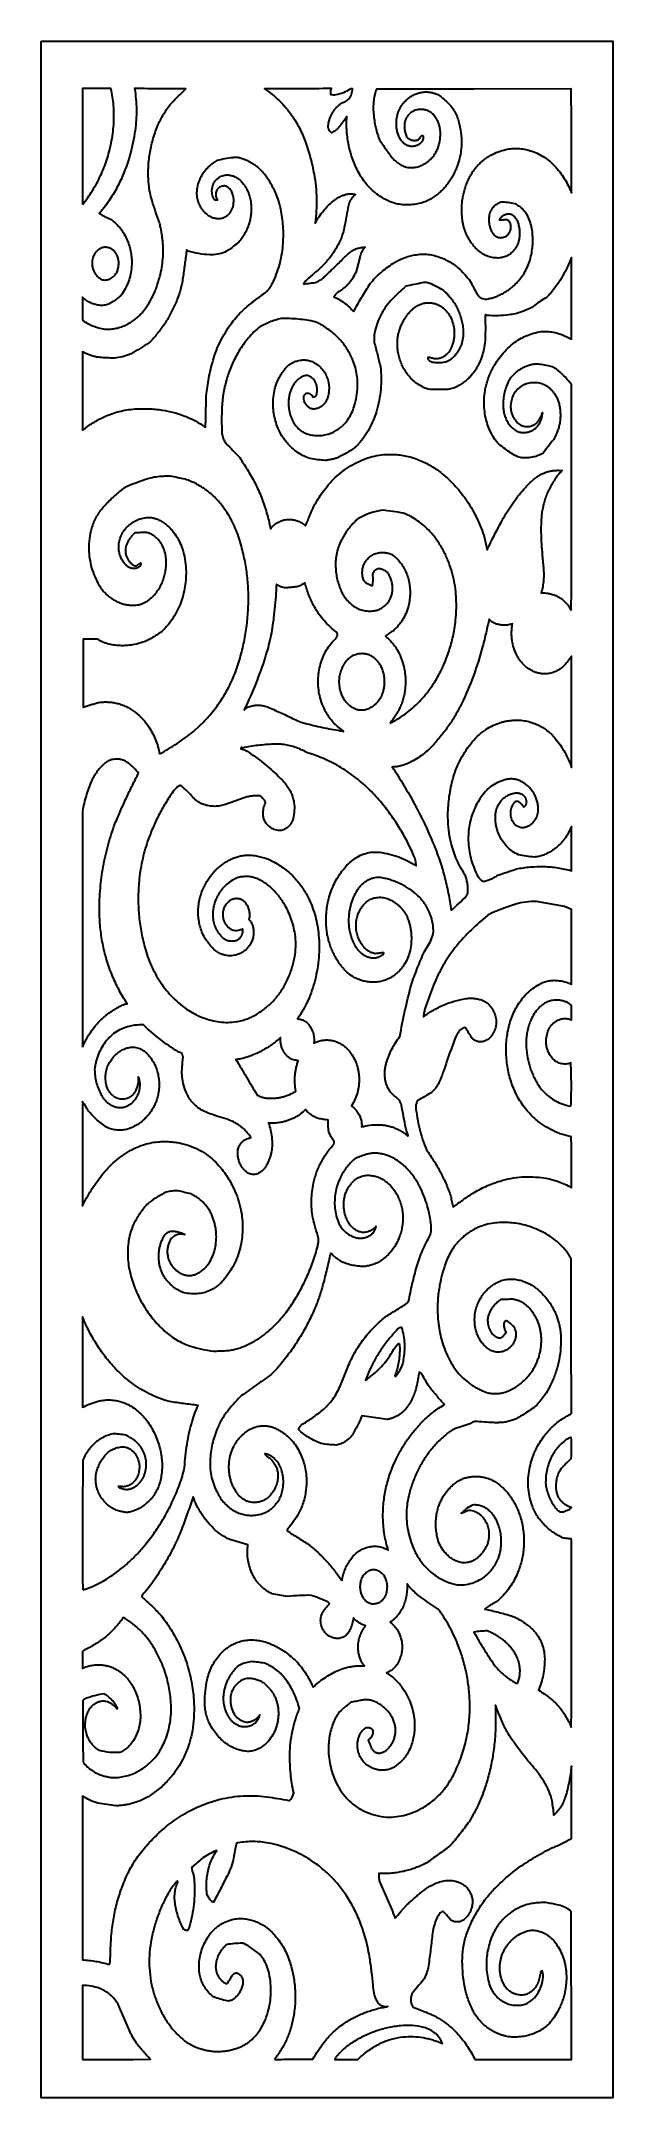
# Model space of a CAD drawing. Header units: centimetres. Extents: x 1.5 to 6.5, y -9 to 9.
import ezdxf

# ---------------------------------------------------------------- set-up
doc = ezdxf.new("R2010")
doc.units = ezdxf.units.CM
doc.header["$MEASUREMENT"] = 0
doc.layers.add('layer 1', color=7, linetype='Continuous')

msp = doc.modelspace()

# ---------------------------------------------------------------- linework, layer by layer
at = {"layer": 'layer 1', "color": 250, "lineweight": 30}
for points, knots in [([(1.50051, 9.00077), (1.50051, 9.00077), (1.50051, -9.00021), (1.50051, -9.00021), (1.50051, -9.00021), (1.50051, -9.00021), (6.50546, -9.00021), (6.50546, -9.00021), (6.50546, -9.00021), (6.50546, -9.00021), (6.50546, 9.00077), (6.50546, 9.00077), (6.50546, 9.00077), (6.50546, 9.00077), (1.50051, 9.00077), (1.50051, 9.00077)], [0, 0, 0, 0, 0.2, 0.2, 0.2, 0.2, 0.4, 0.4, 0.4, 0.4, 0.6, 0.6, 0.6, 0.6, 1, 1, 1, 1]), ([(2.07033, 6.47907), (2.05192, 6.48133), (2.03366, 6.48469), (2.01564, 6.48911), (2.01564, 6.48911), (1.99814, 6.49341), (1.98088, 6.49875), (1.964, 6.50511), (1.964, 6.50511), (1.9471, 6.51145), (1.93063, 6.51883), (1.91463, 6.52716), (1.91463, 6.52716), (1.89815, 6.53575), (1.8822, 6.54527), (1.86684, 6.55572), (1.86684, 6.55572), (1.86539, 6.55839), (1.86429, 6.56123), (1.86353, 6.56417), (1.86353, 6.56417), (1.86281, 6.56697), (1.86245, 6.56986), (1.86245, 6.57277), (1.86245, 6.57277), (1.86245, 6.57277), (1.86335, 6.75895), (1.86335, 6.75895), (1.86335, 6.75895), (1.86882, 6.75371), (1.87449, 6.74871), (1.88034, 6.74391), (1.88034, 6.74391), (1.88596, 6.73934), (1.89177, 6.73502), (1.89775, 6.73092), (1.89775, 6.73092), (1.90371, 6.72684), (1.90988, 6.723), (1.91617, 6.71944), (1.91617, 6.71944), (1.92238, 6.71592), (1.92875, 6.71269), (1.93525, 6.70976), (1.93525, 6.70976), (1.94813, 6.70391), (1.96154, 6.69918), (1.97525, 6.69566), (1.97525, 6.69566), (1.9898, 6.69192), (2.00461, 6.68936), (2.01956, 6.68806), (2.01956, 6.68806), (2.02678, 6.68741), (2.03402, 6.6873), (2.04126, 6.68768), (2.04126, 6.68768), (2.04807, 6.68804), (2.05486, 6.68891), (2.06154, 6.6903), (2.06154, 6.6903), (2.06824, 6.69167), (2.07481, 6.69355), (2.08122, 6.69593), (2.08122, 6.69593), (2.08783, 6.69837), (2.09424, 6.70129), (2.10043, 6.70467), (2.10043, 6.70467), (2.11365, 6.71191), (2.1266, 6.71966), (2.13927, 6.72787), (2.13927, 6.72787), (2.15184, 6.73603), (2.1641, 6.74465), (2.17602, 6.75373), (2.17602, 6.75373), (2.18248, 6.75864), (2.18853, 6.76409), (2.19406, 6.76998), (2.19406, 6.76998), (2.19978, 6.77608), (2.205, 6.7826), (2.20966, 6.78952), (2.20966, 6.78952), (2.22264, 6.8088), (2.23432, 6.82895), (2.24458, 6.84981), (2.24458, 6.84981), (2.25442, 6.86978), (2.26285, 6.89042), (2.26977, 6.91158), (2.26977, 6.91158), (2.27672, 6.93276), (2.28214, 6.95437), (2.28604, 6.97631), (2.28604, 6.97631), (2.29006, 6.99901), (2.29252, 7.02196), (2.29342, 7.045), (2.29342, 7.045), (2.29414, 7.06334), (2.29387, 7.08169), (2.29259, 7.1), (2.29259, 7.1), (2.29136, 7.11791), (2.28911, 7.13573), (2.28591, 7.15339), (2.28591, 7.15339), (2.2827, 7.17105), (2.27854, 7.18853), (2.2734, 7.20572), (2.2734, 7.20572), (2.26814, 7.22338), (2.26193, 7.24073), (2.2548, 7.25772), (2.2548, 7.25772), (2.24723, 7.2758), (2.23851, 7.29338), (2.22869, 7.31032), (2.22869, 7.31032), (2.21921, 7.32668), (2.20868, 7.34241), (2.19711, 7.35738), (2.19711, 7.35738), (2.18557, 7.37236), (2.17304, 7.38654), (2.15962, 7.39986), (2.15962, 7.39986), (2.14572, 7.41362), (2.13097, 7.42648), (2.11546, 7.43836), (2.11546, 7.43836), (2.10643, 7.44215), (2.09749, 7.44614), (2.08864, 7.45033), (2.08864, 7.45033), (2.0796, 7.45461), (2.07064, 7.45907), (2.06179, 7.46373), (2.06179, 7.46373), (2.05293, 7.46839), (2.04419, 7.47323), (2.03554, 7.47828), (2.03554, 7.47828), (2.02664, 7.48343), (2.01786, 7.48879), (2.00918, 7.49432), (2.00918, 7.49432), (2.01371, 7.49919), (2.01815, 7.50412), (2.02254, 7.50912), (2.02254, 7.50912), (2.027, 7.51423), (2.03142, 7.51938), (2.03577, 7.5246), (2.03577, 7.5246), (2.04011, 7.52983), (2.04437, 7.53509), (2.04859, 7.54043), (2.04859, 7.54043), (2.05289, 7.54587), (2.05712, 7.55139), (2.06129, 7.55694), (2.06129, 7.55694), (2.0892, 7.59419), (2.11504, 7.63297), (2.13868, 7.67306), (2.13868, 7.67306), (2.16228, 7.71311), (2.18364, 7.75444), (2.20267, 7.79685), (2.20267, 7.79685), (2.23273, 7.86386), (2.25792, 7.93293), (2.27807, 8.00358), (2.27807, 8.00358), (2.29819, 8.07418), (2.31321, 8.14612), (2.323, 8.21887), (2.323, 8.21887), (2.33121, 8.2797), (2.33499, 8.34102), (2.33437, 8.40238), (2.33437, 8.40238), (2.33374, 8.4635), (2.32869, 8.52448), (2.31928, 8.58489), (2.31928, 8.58489), (2.39403, 8.58484), (2.46877, 8.58462), (2.54352, 8.58426), (2.54352, 8.58426), (2.61819, 8.58388), (2.69287, 8.58334), (2.76755, 8.58262), (2.76755, 8.58262), (2.744, 8.56048), (2.72078, 8.53798), (2.69787, 8.51516), (2.69787, 8.51516), (2.67501, 8.49235), (2.65246, 8.46922), (2.63028, 8.44575), (2.63028, 8.44575), (2.60643, 8.41493), (2.58478, 8.38248), (2.56546, 8.34864), (2.56546, 8.34864), (2.54598, 8.3145), (2.52888, 8.27909), (2.51429, 8.2426), (2.51429, 8.2426), (2.50636, 8.22277), (2.49901, 8.20271), (2.49222, 8.18243), (2.49222, 8.18243), (2.48558, 8.16262), (2.47955, 8.14262), (2.47408, 8.12245), (2.47408, 8.12245), (2.46864, 8.10228), (2.4638, 8.08195), (2.45956, 8.06149), (2.45956, 8.06149), (2.45537, 8.04123), (2.45178, 8.02083), (2.44882, 8.00033), (2.44882, 8.00033), (2.44293, 7.95949), (2.43948, 7.91832), (2.43854, 7.87706), (2.43854, 7.87706), (2.43757, 7.83475), (2.4391, 7.79241), (2.44311, 7.75027), (2.44311, 7.75027), (2.44546, 7.72549), (2.44907, 7.70085), (2.45389, 7.67642), (2.45389, 7.67642), (2.45866, 7.65226), (2.46467, 7.62835), (2.47186, 7.60477), (2.47186, 7.60477), (2.48173, 7.57252), (2.49199, 7.5404), (2.50268, 7.5084), (2.50268, 7.5084), (2.51337, 7.47644), (2.52449, 7.44459), (2.53601, 7.41292), (2.53601, 7.41292), (2.53955, 7.39945), (2.54282, 7.38592), (2.54583, 7.37233), (2.54583, 7.37233), (2.54876, 7.35909), (2.55143, 7.34578), (2.55383, 7.33242), (2.55383, 7.33242), (2.55622, 7.31908), (2.55833, 7.30568), (2.56017, 7.29223), (2.56017, 7.29223), (2.56198, 7.27905), (2.56351, 7.26585), (2.56476, 7.25261), (2.56476, 7.25261), (2.56727, 7.22618), (2.56864, 7.19965), (2.56887, 7.17311), (2.56887, 7.17311), (2.56909, 7.14705), (2.56817, 7.12098), (2.56613, 7.095), (2.56613, 7.095), (2.56407, 7.06903), (2.56086, 7.04316), (2.55656, 7.01746), (2.55656, 7.01746), (2.55217, 6.99146), (2.54668, 6.96564), (2.54007, 6.94011), (2.54007, 6.94011), (2.53675, 6.92734), (2.53319, 6.91461), (2.52933, 6.90197), (2.52933, 6.90197), (2.52541, 6.88912), (2.52122, 6.87635), (2.51678, 6.86369), (2.51678, 6.86369), (2.51232, 6.851), (2.50761, 6.83843), (2.50264, 6.82594), (2.50264, 6.82594), (2.49755, 6.81317), (2.49222, 6.80048), (2.48661, 6.78793), (2.48661, 6.78793), (2.47482, 6.76146), (2.46142, 6.73573), (2.44649, 6.7109), (2.44649, 6.7109), (2.43184, 6.68654), (2.41565, 6.66312), (2.39806, 6.64077), (2.39806, 6.64077), (2.38876, 6.62896), (2.37888, 6.61762), (2.36843, 6.6068), (2.36843, 6.6068), (2.35819, 6.59617), (2.34741, 6.58609), (2.33611, 6.57656), (2.33611, 6.57656), (2.32484, 6.56706), (2.31307, 6.55812), (2.30088, 6.54978), (2.30088, 6.54978), (2.28842, 6.54128), (2.27551, 6.5334), (2.26226, 6.52616), (2.26226, 6.52616), (2.24743, 6.51807), (2.23208, 6.51092), (2.21632, 6.50477), (2.21632, 6.50477), (2.20106, 6.49884), (2.18544, 6.49388), (2.16952, 6.48998), (2.16952, 6.48998), (2.15361, 6.48608), (2.13745, 6.48321), (2.12118, 6.48142), (2.12118, 6.48142), (2.1043, 6.47956), (2.08731, 6.47878), (2.07033, 6.47907)], [0, 0, 0, 0, 0.01162791, 0.01162791, 0.01162791, 0.01162791, 0.02325581, 0.02325581, 0.02325581, 0.02325581, 0.03488372, 0.03488372, 0.03488372, 0.03488372, 0.04651163, 0.04651163, 0.04651163, 0.04651163, 0.05813953, 0.05813953, 0.05813953, 0.05813953, 0.06976744, 0.06976744, 0.06976744, 0.06976744, 0.08139535, 0.08139535, 0.08139535, 0.08139535, 0.09302326, 0.09302326, 0.09302326, 0.09302326, 0.10465116, 0.10465116, 0.10465116, 0.10465116, 0.11627907, 0.11627907, 0.11627907, 0.11627907, 0.12790698, 0.12790698, 0.12790698, 0.12790698, 0.13953488, 0.13953488, 0.13953488, 0.13953488, 0.15116279, 0.15116279, 0.15116279, 0.15116279, 0.1627907, 0.1627907, 0.1627907, 0.1627907, 0.1744186, 0.1744186, 0.1744186, 0.1744186, 0.18604651, 0.18604651, 0.18604651, 0.18604651, 0.19767442, 0.19767442, 0.19767442, 0.19767442, 0.20930233, 0.20930233, 0.20930233, 0.20930233, 0.22093023, 0.22093023, 0.22093023, 0.22093023, 0.23255814, 0.23255814, 0.23255814, 0.23255814, 0.24418605, 0.24418605, 0.24418605, 0.24418605, 0.25581395, 0.25581395, 0.25581395, 0.25581395, 0.26744186, 0.26744186, 0.26744186, 0.26744186, 0.27906977, 0.27906977, 0.27906977, 0.27906977, 0.29069767, 0.29069767, 0.29069767, 0.29069767, 0.30232558, 0.30232558, 0.30232558, 0.30232558, 0.31395349, 0.31395349, 0.31395349, 0.31395349, 0.3255814, 0.3255814, 0.3255814, 0.3255814, 0.3372093, 0.3372093, 0.3372093, 0.3372093, 0.34883721, 0.34883721, 0.34883721, 0.34883721, 0.36046512, 0.36046512, 0.36046512, 0.36046512, 0.37209302, 0.37209302, 0.37209302, 0.37209302, 0.38372093, 0.38372093, 0.38372093, 0.38372093, 0.39534884, 0.39534884, 0.39534884, 0.39534884, 0.40697674, 0.40697674, 0.40697674, 0.40697674, 0.41860465, 0.41860465, 0.41860465, 0.41860465, 0.43023256, 0.43023256, 0.43023256, 0.43023256, 0.44186047, 0.44186047, 0.44186047, 0.44186047, 0.45348837, 0.45348837, 0.45348837, 0.45348837, 0.46511628, 0.46511628, 0.46511628, 0.46511628, 0.47674419, 0.47674419, 0.47674419, 0.47674419, 0.48837209, 0.48837209, 0.48837209, 0.48837209, 0.5, 0.5, 0.5, 0.5, 0.51162791, 0.51162791, 0.51162791, 0.51162791, 0.52325581, 0.52325581, 0.52325581, 0.52325581, 0.53488372, 0.53488372, 0.53488372, 0.53488372, 0.54651163, 0.54651163, 0.54651163, 0.54651163, 0.55813953, 0.55813953, 0.55813953, 0.55813953, 0.56976744, 0.56976744, 0.56976744, 0.56976744, 0.58139535, 0.58139535, 0.58139535, 0.58139535, 0.59302326, 0.59302326, 0.59302326, 0.59302326, 0.60465116, 0.60465116, 0.60465116, 0.60465116, 0.61627907, 0.61627907, 0.61627907, 0.61627907, 0.62790698, 0.62790698, 0.62790698, 0.62790698, 0.63953488, 0.63953488, 0.63953488, 0.63953488, 0.65116279, 0.65116279, 0.65116279, 0.65116279, 0.6627907, 0.6627907, 0.6627907, 0.6627907, 0.6744186, 0.6744186, 0.6744186, 0.6744186, 0.68604651, 0.68604651, 0.68604651, 0.68604651, 0.69767442, 0.69767442, 0.69767442, 0.69767442, 0.70930233, 0.70930233, 0.70930233, 0.70930233, 0.72093023, 0.72093023, 0.72093023, 0.72093023, 0.73255814, 0.73255814, 0.73255814, 0.73255814, 0.74418605, 0.74418605, 0.74418605, 0.74418605, 0.75581395, 0.75581395, 0.75581395, 0.75581395, 0.76744186, 0.76744186, 0.76744186, 0.76744186, 0.77906977, 0.77906977, 0.77906977, 0.77906977, 0.79069767, 0.79069767, 0.79069767, 0.79069767, 0.80232558, 0.80232558, 0.80232558, 0.80232558, 0.81395349, 0.81395349, 0.81395349, 0.81395349, 0.8255814, 0.8255814, 0.8255814, 0.8255814, 0.8372093, 0.8372093, 0.8372093, 0.8372093, 0.84883721, 0.84883721, 0.84883721, 0.84883721, 0.86046512, 0.86046512, 0.86046512, 0.86046512, 0.87209302, 0.87209302, 0.87209302, 0.87209302, 0.88372093, 0.88372093, 0.88372093, 0.88372093, 0.89534884, 0.89534884, 0.89534884, 0.89534884, 0.90697674, 0.90697674, 0.90697674, 0.90697674, 0.91860465, 0.91860465, 0.91860465, 0.91860465, 0.93023256, 0.93023256, 0.93023256, 0.93023256, 0.94186047, 0.94186047, 0.94186047, 0.94186047, 0.95348837, 0.95348837, 0.95348837, 0.95348837, 0.96511628, 0.96511628, 0.96511628, 0.96511628, 0.97674419, 0.97674419, 0.97674419, 0.97674419, 1, 1, 1, 1]), ([(1.8629, 7.57019), (1.8629, 7.57019), (1.86292, 8.58502), (1.86292, 8.58502), (1.86292, 8.58502), (1.90421, 8.58498), (1.94549, 8.58495), (1.98677, 8.585), (1.98677, 8.585), (2.02826, 8.58502), (2.06974, 8.58509), (2.11123, 8.5852), (2.11123, 8.5852), (2.11741, 8.56088), (2.1225, 8.53632), (2.12649, 8.51155), (2.12649, 8.51155), (2.1305, 8.48661), (2.13339, 8.46148), (2.13519, 8.43629), (2.13519, 8.43629), (2.13904, 8.38172), (2.1392, 8.32696), (2.13564, 8.27237), (2.13564, 8.27237), (2.13203, 8.21714), (2.12472, 8.16221), (2.11376, 8.10795), (2.11376, 8.10795), (2.10872, 8.08298), (2.10296, 8.05815), (2.09648, 8.03352), (2.09648, 8.03352), (2.09016, 8.00943), (2.08312, 7.98551), (2.07537, 7.96185), (2.07537, 7.96185), (2.06764, 7.93816), (2.05919, 7.91473), (2.05004, 7.89156), (2.05004, 7.89156), (2.04097, 7.86859), (2.03119, 7.84588), (2.02077, 7.82352), (2.02077, 7.82352), (2.01033, 7.80113), (1.99921, 7.77907), (1.98742, 7.75736), (1.98742, 7.75736), (1.97559, 7.73553), (1.96308, 7.71403), (1.94995, 7.69296), (1.94995, 7.69296), (1.93679, 7.67187), (1.92303, 7.65117), (1.90867, 7.63091), (1.90867, 7.63091), (1.89401, 7.61022), (1.87874, 7.58998), (1.8629, 7.57019)], [0, 0, 0, 0, 0.0625, 0.0625, 0.0625, 0.0625, 0.125, 0.125, 0.125, 0.125, 0.1875, 0.1875, 0.1875, 0.1875, 0.25, 0.25, 0.25, 0.25, 0.3125, 0.3125, 0.3125, 0.3125, 0.375, 0.375, 0.375, 0.375, 0.4375, 0.4375, 0.4375, 0.4375, 0.5, 0.5, 0.5, 0.5, 0.5625, 0.5625, 0.5625, 0.5625, 0.625, 0.625, 0.625, 0.625, 0.6875, 0.6875, 0.6875, 0.6875, 0.75, 0.75, 0.75, 0.75, 0.8125, 0.8125, 0.8125, 0.8125, 0.875, 0.875, 0.875, 0.875, 1, 1, 1, 1]), ([(4.23616, 6.63342), (4.22426, 6.64698), (4.21169, 6.65994), (4.19849, 6.67224), (4.19849, 6.67224), (4.18531, 6.68448), (4.1715, 6.69606), (4.15714, 6.70689), (4.15714, 6.70689), (4.14277, 6.71774), (4.12784, 6.72784), (4.11247, 6.73719), (4.11247, 6.73719), (4.09649, 6.7469), (4.08004, 6.75582), (4.06319, 6.76393), (4.06319, 6.76393), (4.06791, 6.77222), (4.0737, 6.77986), (4.0804, 6.78665), (4.0804, 6.78665), (4.08746, 6.79385), (4.09539, 6.80012), (4.104, 6.80537), (4.104, 6.80537), (4.11287, 6.81079), (4.12157, 6.81655), (4.13002, 6.82263), (4.13002, 6.82263), (4.13813, 6.82845), (4.146, 6.83459), (4.15364, 6.84103), (4.15364, 6.84103), (4.16126, 6.84748), (4.16864, 6.85423), (4.17572, 6.86127), (4.17572, 6.86127), (4.18269, 6.86819), (4.18937, 6.87539), (4.19573, 6.88285), (4.19573, 6.88285), (4.20842, 6.89769), (4.21985, 6.91355), (4.22993, 6.93027), (4.22993, 6.93027), (4.24047, 6.94775), (4.24963, 6.96604), (4.25732, 6.98496), (4.25732, 6.98496), (4.25732, 6.98496), (4.27494, 7.0511), (4.27494, 7.0511), (4.27494, 7.0511), (4.27494, 7.0511), (4.29262, 7.11822), (4.29262, 7.11822), (4.29262, 7.11822), (4.29464, 7.12598), (4.29715, 7.1336), (4.30008, 7.14104), (4.30008, 7.14104), (4.30286, 7.14799), (4.30607, 7.15473), (4.30972, 7.16125), (4.30972, 7.16125), (4.317, 7.17432), (4.32606, 7.18633), (4.33659, 7.19696), (4.33659, 7.19696), (4.32998, 7.19694), (4.32337, 7.19664), (4.31678, 7.19611), (4.31678, 7.19611), (4.3106, 7.19561), (4.30441, 7.19485), (4.29827, 7.19382), (4.29827, 7.19382), (4.29213, 7.19281), (4.28603, 7.19153), (4.28, 7.18999), (4.28, 7.18999), (4.27417, 7.18849), (4.26844, 7.18674), (4.26277, 7.18472), (4.26277, 7.18472), (4.25152, 7.18073), (4.24065, 7.17571), (4.23034, 7.16973), (4.23034, 7.16973), (4.21969, 7.16359), (4.20961, 7.15648), (4.20024, 7.14855), (4.20024, 7.14855), (4.19109, 7.14079), (4.18208, 7.13288), (4.17327, 7.12477), (4.17327, 7.12477), (4.16458, 7.11679), (4.15604, 7.10863), (4.14768, 7.10032), (4.14768, 7.10032), (4.11944, 7.07217), (4.091, 7.04424), (4.06236, 7.01654), (4.06236, 7.01654), (4.03365, 6.98877), (4.00473, 6.9612), (3.97564, 6.93384), (3.97564, 6.93384), (3.96643, 6.92521), (3.95655, 6.91734), (3.94604, 6.91035), (3.94604, 6.91035), (3.93546, 6.90331), (3.92432, 6.89717), (3.91273, 6.89199), (3.91273, 6.89199), (3.89388, 6.88812), (3.8749, 6.88484), (3.85585, 6.88218), (3.85585, 6.88218), (3.83662, 6.87951), (3.81734, 6.87745), (3.798, 6.87601), (3.798, 6.87601), (3.79876, 6.8798), (3.80015, 6.88348), (3.80208, 6.88684), (3.80208, 6.88684), (3.8041, 6.8904), (3.80665, 6.89363), (3.80966, 6.89643), (3.80966, 6.89643), (3.83093, 6.9164), (3.85258, 6.93594), (3.87461, 6.95506), (3.87461, 6.95506), (3.8965, 6.97407), (3.91874, 6.99262), (3.94133, 7.01076), (3.94133, 7.01076), (3.96148, 7.02954), (3.98062, 7.04933), (3.9987, 7.0701), (3.9987, 7.0701), (4.01625, 7.09025), (4.03273, 7.11134), (4.04801, 7.13326), (4.04801, 7.13326), (4.0633, 7.15518), (4.07742, 7.17793), (4.09026, 7.20137), (4.09026, 7.20137), (4.1033, 7.2252), (4.11507, 7.24969), (4.12554, 7.27477), (4.12554, 7.27477), (4.13369, 7.29438), (4.14071, 7.31444), (4.14654, 7.33488), (4.14654, 7.33488), (4.15232, 7.35523), (4.15691, 7.3759), (4.16025, 7.39679), (4.16025, 7.39679), (4.16536, 7.42859), (4.1709, 7.4603), (4.17688, 7.49195), (4.17688, 7.49195), (4.18284, 7.52346), (4.18923, 7.5549), (4.19607, 7.58624), (4.19607, 7.58624), (4.19777, 7.59007), (4.19959, 7.59386), (4.20149, 7.59758), (4.20149, 7.59758), (4.20333, 7.60114), (4.20526, 7.60464), (4.2073, 7.60809), (4.2073, 7.60809), (4.20931, 7.61154), (4.21144, 7.61493), (4.21366, 7.61824), (4.21366, 7.61824), (4.21581, 7.62142), (4.21808, 7.62456), (4.22041, 7.62763), (4.22041, 7.62763), (4.22509, 7.63373), (4.23013, 7.63951), (4.23556, 7.64496), (4.23556, 7.64496), (4.24083, 7.65027), (4.24645, 7.65522), (4.25237, 7.65979), (4.25237, 7.65979), (4.246, 7.66148), (4.23955, 7.66284), (4.23305, 7.66385), (4.23305, 7.66385), (4.22704, 7.66477), (4.22099, 7.66535), (4.21494, 7.66558), (4.21494, 7.66558), (4.20887, 7.6658), (4.20281, 7.66564), (4.19676, 7.66513), (4.19676, 7.66513), (4.19089, 7.66461), (4.18506, 7.66374), (4.1793, 7.66248), (4.1793, 7.66248), (4.16902, 7.66027), (4.15886, 7.65744), (4.14889, 7.65406), (4.14889, 7.65406), (4.13914, 7.65072), (4.12959, 7.64682), (4.12029, 7.64238), (4.12029, 7.64238), (4.11099, 7.63792), (4.10198, 7.63294), (4.09326, 7.62743), (4.09326, 7.62743), (4.08428, 7.62174), (4.0756, 7.61555), (4.06731, 7.60887), (4.06731, 7.60887), (4.04992, 7.59489), (4.03322, 7.58007), (4.01724, 7.56447), (4.01724, 7.56447), (4.00166, 7.54923), (3.98683, 7.53325), (3.9728, 7.51653), (3.9728, 7.51653), (3.95877, 7.49984), (3.94559, 7.48247), (3.93328, 7.46447), (3.93328, 7.46447), (3.9208, 7.44618), (3.90919, 7.42729), (3.89854, 7.40788), (3.89854, 7.40788), (3.90354, 7.44401), (3.90713, 7.48034), (3.9093, 7.51674), (3.9093, 7.51674), (3.91141, 7.55228), (3.9121, 7.58787), (3.91136, 7.62344), (3.91136, 7.62344), (3.91062, 7.65903), (3.90845, 7.69456), (3.90482, 7.72997), (3.90482, 7.72997), (3.90121, 7.7654), (3.89615, 7.80066), (3.88967, 7.83569), (3.88967, 7.83569), (3.88061, 7.8847), (3.86959, 7.93336), (3.85663, 7.98148), (3.85663, 7.98148), (3.84359, 8.02987), (3.82864, 8.07772), (3.81179, 8.1249), (3.81179, 8.1249), (3.79755, 8.16474), (3.78066, 8.20358), (3.7612, 8.24115), (3.7612, 8.24115), (3.74155, 8.27909), (3.71936, 8.31569), (3.69482, 8.35065), (3.69482, 8.35065), (3.6785, 8.37392), (3.66111, 8.39642), (3.64271, 8.41805), (3.64271, 8.41805), (3.62473, 8.43921), (3.60575, 8.45951), (3.58585, 8.47885), (3.58585, 8.47885), (3.56592, 8.49822), (3.5451, 8.51662), (3.52345, 8.53399), (3.52345, 8.53399), (3.50151, 8.55158), (3.47874, 8.56814), (3.45523, 8.58359), (3.45523, 8.58359), (3.5529, 8.58365), (3.65057, 8.58381), (3.74822, 8.58406), (3.74822, 8.58406), (3.84601, 8.58433), (3.94379, 8.58468), (4.0416, 8.58515), (4.0416, 8.58515), (4.03853, 8.57653), (4.03658, 8.56756), (4.03577, 8.55846), (4.03577, 8.55846), (4.03499, 8.54954), (4.03537, 8.54055), (4.03687, 8.53175), (4.03687, 8.53175), (4.04402, 8.52998), (4.05135, 8.52899), (4.05873, 8.52879), (4.05873, 8.52879), (4.06612, 8.52856), (4.07352, 8.52912), (4.08078, 8.53047), (4.08078, 8.53047), (4.10319, 8.53457), (4.12513, 8.54091), (4.14627, 8.54938), (4.14627, 8.54938), (4.16747, 8.55786), (4.18775, 8.56846), (4.20685, 8.58096), (4.20685, 8.58096), (4.20839, 8.58199), (4.21008, 8.58282), (4.21182, 8.58347), (4.21182, 8.58347), (4.21337, 8.58403), (4.21501, 8.58439), (4.21664, 8.58455), (4.21664, 8.58455), (4.2183, 8.58468), (4.21996, 8.58464), (4.22162, 8.58435), (4.22162, 8.58435), (4.22348, 8.58403), (4.22532, 8.58352), (4.22706, 8.5828), (4.22706, 8.5828), (4.22677, 8.57482), (4.22588, 8.56689), (4.22437, 8.55904), (4.22437, 8.55904), (4.22287, 8.55129), (4.22077, 8.54367), (4.21808, 8.53625), (4.21808, 8.53625), (4.21537, 8.52883), (4.21212, 8.52162), (4.20833, 8.51469), (4.20833, 8.51469), (4.20423, 8.50718), (4.19961, 8.49997), (4.1945, 8.49311), (4.1945, 8.49311), (4.16915, 8.47782), (4.14333, 8.46337), (4.11706, 8.44976), (4.11706, 8.44976), (4.10935, 8.4434), (4.10196, 8.4367), (4.09488, 8.42966), (4.09488, 8.42966), (4.0882, 8.42302), (4.08183, 8.41608), (4.07583, 8.40881), (4.07583, 8.40881), (4.06982, 8.40158), (4.06419, 8.39404), (4.05895, 8.38622), (4.05895, 8.38622), (4.05382, 8.37858), (4.04909, 8.37069), (4.04478, 8.36256), (4.04478, 8.36256), (4.04046, 8.35442), (4.03656, 8.34608), (4.03311, 8.33754), (4.03311, 8.33754), (4.02959, 8.32885), (4.0265, 8.31997), (4.02387, 8.31096), (4.02387, 8.31096), (4.02125, 8.30193), (4.01906, 8.29279), (4.01733, 8.28355), (4.01733, 8.28355), (4.01549, 8.27378), (4.01408, 8.26392), (4.01314, 8.25401), (4.01314, 8.25401), (4.0135, 8.25101), (4.01397, 8.24801), (4.01455, 8.24503), (4.01455, 8.24503), (4.01509, 8.24231), (4.01574, 8.23962), (4.0165, 8.23698), (4.0165, 8.23698), (4.01728, 8.23431), (4.01816, 8.23171), (4.01917, 8.22913), (4.01917, 8.22913), (4.02013, 8.22674), (4.02118, 8.22438), (4.02237, 8.2221), (4.02237, 8.2221), (4.0247, 8.21757), (4.02753, 8.21331), (4.03078, 8.20939), (4.03078, 8.20939), (4.03398, 8.20551), (4.03761, 8.20197), (4.0416, 8.19888), (4.0416, 8.19888), (4.04835, 8.20177), (4.05494, 8.20506), (4.0613, 8.20872), (4.0613, 8.20872), (4.0674, 8.21221), (4.07325, 8.21609), (4.07887, 8.22028), (4.07887, 8.22028), (4.08448, 8.2245), (4.08983, 8.22905), (4.09488, 8.23391), (4.09488, 8.23391), (4.09999, 8.23884), (4.1048, 8.24408), (4.10927, 8.2496), (4.10927, 8.2496), (4.1213, 8.26446), (4.133, 8.27956), (4.14439, 8.29492), (4.14439, 8.29492), (4.15548, 8.30989), (4.16624, 8.3251), (4.17664, 8.34055), (4.17664, 8.34055), (4.1752, 8.31863), (4.17448, 8.29666), (4.17448, 8.27468), (4.17448, 8.27468), (4.17448, 8.25345), (4.17522, 8.23223), (4.17666, 8.21105), (4.17666, 8.21105), (4.17812, 8.18987), (4.18031, 8.16876), (4.18323, 8.14773), (4.18323, 8.14773), (4.18609, 8.12705), (4.1897, 8.10647), (4.19405, 8.08603), (4.19405, 8.08603), (4.19838, 8.06559), (4.20344, 8.04533), (4.20922, 8.02525), (4.20922, 8.02525), (4.21503, 8.0051), (4.22155, 7.98518), (4.22879, 7.96548), (4.22879, 7.96548), (4.23601, 7.9458), (4.24392, 7.92637), (4.2525, 7.90723), (4.2525, 7.90723), (4.26129, 7.88764), (4.27075, 7.86836), (4.28085, 7.84943), (4.28085, 7.84943), (4.29139, 7.8297), (4.30302, 7.81058), (4.31568, 7.79218), (4.31568, 7.79218), (4.32799, 7.7743), (4.34132, 7.75715), (4.3556, 7.74082), (4.3556, 7.74082), (4.3699, 7.72448), (4.38512, 7.70899), (4.40121, 7.69442), (4.40121, 7.69442), (4.41766, 7.67952), (4.43496, 7.66555), (4.45303, 7.6526), (4.45303, 7.6526), (4.47445, 7.63723), (4.49704, 7.62351), (4.5206, 7.61159), (4.5206, 7.61159), (4.54409, 7.59971), (4.56845, 7.58964), (4.59346, 7.58151), (4.59346, 7.58151), (4.61285, 7.57678), (4.63248, 7.57322), (4.65227, 7.57084), (4.65227, 7.57084), (4.67123, 7.56855), (4.6903, 7.56743), (4.7094, 7.5675), (4.7094, 7.5675), (4.7285, 7.56759), (4.74755, 7.56887), (4.76648, 7.57133), (4.76648, 7.57133), (4.78574, 7.57384), (4.80483, 7.57754), (4.82364, 7.5824), (4.82364, 7.5824), (4.84076, 7.58682), (4.85752, 7.59262), (4.87373, 7.59975), (4.87373, 7.59975), (4.89033, 7.60706), (4.90634, 7.61566), (4.92162, 7.62546), (4.92162, 7.62546), (4.93357, 7.63315), (4.94525, 7.64126), (4.95663, 7.6498), (4.95663, 7.6498), (4.96761, 7.65802), (4.97826, 7.66665), (4.98859, 7.67568), (4.98859, 7.67568), (4.99892, 7.68469), (5.0089, 7.69411), (5.01849, 7.7039), (5.01849, 7.7039), (5.02795, 7.71356), (5.03705, 7.72356), (5.04574, 7.73393), (5.04574, 7.73393), (5.05442, 7.74429), (5.06271, 7.75498), (5.07055, 7.76598), (5.07055, 7.76598), (5.07849, 7.77708), (5.08599, 7.78851), (5.09303, 7.80019), (5.09303, 7.80019), (5.10009, 7.81188), (5.1067, 7.82385), (5.11284, 7.83605), (5.11284, 7.83605), (5.11921, 7.84864), (5.1251, 7.86146), (5.13051, 7.87448), (5.13051, 7.87448), (5.13963, 7.8964), (5.14756, 7.91879), (5.15433, 7.94154), (5.15433, 7.94154), (5.16087, 7.96364), (5.16623, 7.98607), (5.17035, 8.00875), (5.17035, 8.00875), (5.17448, 8.03144), (5.17735, 8.05432), (5.17896, 8.07731), (5.17896, 8.07731), (5.18062, 8.10071), (5.181, 8.1242), (5.18013, 8.14764), (5.18013, 8.14764), (5.17885, 8.18252), (5.17448, 8.21723), (5.16713, 8.25137), (5.16713, 8.25137), (5.15975, 8.28557), (5.1494, 8.31908), (5.1362, 8.35151), (5.1362, 8.35151), (5.12925, 8.36856), (5.12073, 8.38495), (5.11076, 8.40045), (5.11076, 8.40045), (5.1009, 8.41581), (5.08963, 8.43022), (5.0771, 8.44351), (5.0771, 8.44351), (5.05038, 8.47177), (5.02131, 8.49772), (4.99016, 8.52103), (4.99016, 8.52103), (4.98462, 8.5252), (4.97877, 8.52894), (4.97268, 8.53226), (4.97268, 8.53226), (4.96647, 8.53565), (4.96001, 8.53856), (4.9534, 8.54102), (4.9534, 8.54102), (4.94321, 8.54479), (4.93276, 8.54791), (4.92214, 8.5503), (4.92214, 8.5503), (4.9119, 8.55261), (4.9015, 8.55423), (4.89103, 8.55512), (4.89103, 8.55512), (4.88056, 8.55602), (4.87003, 8.5562), (4.85954, 8.55564), (4.85954, 8.55564), (4.84863, 8.55508), (4.83778, 8.5538), (4.82702, 8.55181), (4.82702, 8.55181), (4.81503, 8.54956), (4.8032, 8.54649), (4.79163, 8.54262), (4.79163, 8.54262), (4.78042, 8.53885), (4.76951, 8.5343), (4.75898, 8.52897), (4.75898, 8.52897), (4.74842, 8.52361), (4.73829, 8.51754), (4.72861, 8.51075), (4.72861, 8.51075), (4.71845, 8.50362), (4.70879, 8.4958), (4.6997, 8.48735), (4.6997, 8.48735), (4.69295, 8.48107), (4.68647, 8.47448), (4.68026, 8.46765), (4.68026, 8.46765), (4.67441, 8.46117), (4.66888, 8.45442), (4.66366, 8.44743), (4.66366, 8.44743), (4.65841, 8.44046), (4.65353, 8.43322), (4.649, 8.42578), (4.649, 8.42578), (4.64456, 8.4185), (4.64048, 8.41099), (4.63681, 8.4033), (4.63681, 8.4033), (4.63311, 8.39564), (4.62979, 8.38777), (4.62686, 8.37975), (4.62686, 8.37975), (4.6239, 8.37161), (4.62132, 8.36334), (4.61917, 8.35496), (4.61917, 8.35496), (4.61699, 8.34658), (4.61522, 8.33808), (4.61386, 8.32954), (4.61386, 8.32954), (4.6124, 8.32053), (4.61137, 8.31148), (4.61074, 8.30238), (4.61074, 8.30238), (4.60993, 8.29088), (4.60975, 8.27932), (4.6102, 8.2678), (4.6102, 8.2678), (4.61063, 8.25663), (4.6117, 8.2455), (4.61339, 8.23447), (4.61339, 8.23447), (4.61507, 8.22342), (4.61738, 8.21248), (4.62029, 8.2017), (4.62029, 8.2017), (4.62325, 8.19074), (4.62683, 8.17996), (4.631, 8.16938), (4.631, 8.16938), (4.63522, 8.15869), (4.64057, 8.1485), (4.64696, 8.13893), (4.64696, 8.13893), (4.65357, 8.12906), (4.66117, 8.1199), (4.66966, 8.1116), (4.66966, 8.1116), (4.67276, 8.10858), (4.67596, 8.10573), (4.67932, 8.10302), (4.67932, 8.10302), (4.68246, 8.10051), (4.68571, 8.09818), (4.68907, 8.09601), (4.68907, 8.09601), (4.69243, 8.09383), (4.69593, 8.09184), (4.69952, 8.09004), (4.69952, 8.09004), (4.70299, 8.0883), (4.70658, 8.08675), (4.71023, 8.08543), (4.71023, 8.08543), (4.7139, 8.08408), (4.71763, 8.08294), (4.72141, 8.08202), (4.72141, 8.08202), (4.72529, 8.08108), (4.72921, 8.08036), (4.73316, 8.07987), (4.73316, 8.07987), (4.7371, 8.07935), (4.74107, 8.07906), (4.74506, 8.07897), (4.74506, 8.07897), (4.74932, 8.07888), (4.75357, 8.07899), (4.75781, 8.07933), (4.75781, 8.07933), (4.76308, 8.07973), (4.7683, 8.08054), (4.77345, 8.08173), (4.77345, 8.08173), (4.77847, 8.08292), (4.78341, 8.08446), (4.7882, 8.08641), (4.7882, 8.08641), (4.793, 8.08834), (4.79764, 8.09065), (4.80208, 8.09327), (4.80208, 8.09327), (4.80685, 8.0961), (4.8114, 8.09926), (4.81572, 8.10273), (4.81572, 8.10273), (4.81844, 8.1049), (4.82101, 8.10721), (4.82348, 8.10963), (4.82348, 8.10963), (4.82572, 8.11183), (4.8278, 8.11416), (4.82978, 8.1166), (4.82978, 8.1166), (4.83173, 8.11902), (4.83352, 8.12158), (4.83518, 8.12422), (4.83518, 8.12422), (4.83672, 8.12676), (4.83811, 8.12936), (4.83932, 8.13207), (4.83932, 8.13207), (4.84172, 8.13738), (4.84338, 8.14298), (4.8443, 8.14872), (4.8443, 8.14872), (4.84531, 8.15504), (4.84555, 8.16143), (4.84502, 8.16779), (4.84502, 8.16779), (4.84495, 8.16849), (4.84482, 8.16918), (4.84461, 8.16985), (4.84461, 8.16985), (4.84446, 8.17041), (4.84423, 8.17093), (4.84394, 8.1714), (4.84394, 8.1714), (4.84365, 8.17187), (4.84329, 8.17232), (4.84289, 8.1727), (4.84289, 8.1727), (4.84246, 8.17308), (4.84199, 8.17342), (4.84145, 8.17369), (4.84145, 8.17369), (4.84094, 8.17393), (4.84038, 8.17414), (4.83982, 8.17427), (4.83982, 8.17427), (4.83908, 8.17445), (4.83834, 8.17456), (4.83758, 8.17461), (4.83758, 8.17461), (4.8372, 8.17463), (4.83681, 8.17465), (4.83641, 8.17463), (4.83641, 8.17463), (4.83598, 8.17463), (4.83554, 8.17461), (4.83509, 8.17458), (4.83509, 8.17458), (4.83466, 8.17454), (4.83421, 8.17449), (4.83377, 8.17445), (4.83377, 8.17445), (4.83327, 8.17438), (4.83276, 8.17429), (4.83226, 8.1742), (4.83226, 8.1742), (4.82747, 8.16784), (4.82252, 8.16161), (4.81741, 8.15551), (4.81741, 8.15551), (4.81207, 8.14912), (4.80656, 8.14289), (4.80093, 8.1368), (4.80093, 8.1368), (4.79647, 8.13554), (4.79197, 8.13451), (4.78739, 8.13373), (4.78739, 8.13373), (4.78327, 8.13301), (4.7791, 8.13254), (4.77491, 8.13229), (4.77491, 8.13229), (4.77074, 8.13204), (4.76655, 8.13207), (4.76238, 8.13234), (4.76238, 8.13234), (4.75839, 8.13261), (4.75445, 8.13312), (4.75055, 8.13388), (4.75055, 8.13388), (4.74663, 8.13464), (4.74277, 8.13568), (4.73901, 8.13695), (4.73901, 8.13695), (4.73517, 8.13825), (4.73141, 8.1398), (4.72778, 8.14157), (4.72778, 8.14157), (4.72415, 8.14336), (4.72061, 8.14536), (4.71722, 8.14758), (4.71722, 8.14758), (4.71355, 8.14997), (4.71003, 8.15257), (4.70664, 8.15538), (4.70664, 8.15538), (4.70472, 8.15697), (4.70299, 8.15881), (4.70153, 8.16084), (4.70153, 8.16084), (4.70014, 8.16279), (4.69902, 8.16492), (4.69819, 8.16716), (4.69819, 8.16716), (4.69405, 8.17842), (4.69057, 8.18991), (4.68779, 8.20157), (4.68779, 8.20157), (4.68493, 8.21358), (4.68273, 8.22575), (4.68125, 8.23801), (4.68125, 8.23801), (4.68011, 8.24758), (4.67979, 8.25724), (4.68035, 8.26685), (4.68035, 8.26685), (4.68087, 8.27593), (4.68224, 8.28492), (4.68446, 8.2937), (4.68446, 8.2937), (4.68665, 8.30251), (4.68968, 8.3111), (4.69349, 8.31934), (4.69349, 8.31934), (4.69759, 8.32822), (4.70247, 8.33674), (4.70803, 8.34476), (4.70803, 8.34476), (4.71054, 8.34837), (4.71321, 8.35186), (4.71601, 8.35525), (4.71601, 8.35525), (4.71863, 8.35843), (4.72144, 8.3615), (4.72435, 8.36442), (4.72435, 8.36442), (4.72726, 8.36735), (4.73031, 8.37013), (4.73349, 8.37275), (4.73349, 8.37275), (4.73659, 8.37531), (4.73981, 8.37773), (4.74313, 8.37997), (4.74313, 8.37997), (4.74974, 8.38441), (4.75676, 8.38817), (4.76411, 8.39124), (4.76411, 8.39124), (4.77189, 8.39447), (4.77995, 8.39698), (4.7882, 8.39873), (4.7882, 8.39873), (4.79786, 8.40075), (4.80768, 8.40202), (4.81754, 8.40249), (4.81754, 8.40249), (4.8276, 8.40299), (4.83769, 8.40267), (4.84773, 8.4016), (4.84773, 8.4016), (4.85687, 8.40061), (4.86591, 8.39877), (4.87471, 8.39608), (4.87471, 8.39608), (4.88283, 8.39362), (4.89069, 8.39035), (4.89816, 8.38629), (4.89816, 8.38629), (4.90564, 8.38223), (4.91268, 8.37744), (4.91916, 8.37195), (4.91916, 8.37195), (4.92619, 8.36603), (4.93263, 8.35949), (4.93843, 8.35236), (4.93843, 8.35236), (4.94697, 8.34187), (4.9547, 8.33077), (4.96156, 8.31914), (4.96156, 8.31914), (4.96808, 8.30812), (4.97371, 8.29657), (4.97839, 8.28467), (4.97839, 8.28467), (4.9831, 8.27275), (4.98684, 8.26049), (4.98958, 8.24798), (4.98958, 8.24798), (4.99245, 8.23492), (4.99433, 8.22167), (4.99518, 8.20831), (4.99518, 8.20831), (4.99659, 8.18642), (4.9959, 8.16441), (4.99307, 8.14265), (4.99307, 8.14265), (4.99027, 8.12091), (4.98539, 8.09952), (4.97846, 8.07873), (4.97846, 8.07873), (4.97438, 8.06651), (4.96952, 8.05457), (4.96387, 8.04298), (4.96387, 8.04298), (4.95836, 8.03168), (4.95208, 8.02077), (4.94511, 8.0103), (4.94511, 8.0103), (4.93812, 7.99986), (4.93045, 7.98986), (4.92214, 7.98043), (4.92214, 7.98043), (4.91342, 7.97054), (4.9041, 7.96122), (4.89419, 7.95252), (4.89419, 7.95252), (4.88834, 7.94739), (4.88227, 7.9425), (4.87599, 7.93789), (4.87599, 7.93789), (4.87005, 7.93354), (4.86393, 7.92946), (4.85764, 7.92567), (4.85764, 7.92567), (4.85131, 7.92188), (4.84484, 7.91841), (4.83818, 7.91525), (4.83818, 7.91525), (4.8317, 7.91216), (4.82507, 7.90938), (4.8183, 7.90696), (4.8183, 7.90696), (4.81153, 7.90451), (4.80465, 7.90241), (4.79768, 7.90066), (4.79768, 7.90066), (4.7906, 7.89889), (4.78343, 7.89745), (4.77621, 7.89636), (4.77621, 7.89636), (4.76899, 7.89528), (4.76171, 7.89454), (4.75443, 7.89414), (4.75443, 7.89414), (4.74674, 7.89371), (4.73905, 7.89364), (4.73136, 7.89391), (4.73136, 7.89391), (4.7174, 7.89438), (4.70357, 7.89656), (4.69013, 7.90039), (4.69013, 7.90039), (4.67701, 7.90411), (4.6644, 7.90945), (4.65258, 7.91628), (4.65258, 7.91628), (4.64035, 7.92336), (4.62851, 7.93112), (4.61713, 7.9395), (4.61713, 7.9395), (4.60572, 7.94788), (4.59481, 7.95689), (4.58438, 7.96648), (4.58438, 7.96648), (4.56195, 7.99477), (4.5403, 8.02364), (4.51946, 8.05311), (4.51946, 8.05311), (4.49861, 8.0826), (4.47855, 8.11266), (4.45937, 8.14325), (4.45937, 8.14325), (4.44543, 8.18149), (4.43427, 8.22069), (4.42593, 8.26051), (4.42593, 8.26051), (4.41748, 8.30083), (4.4119, 8.34171), (4.40923, 8.38284), (4.40923, 8.38284), (4.40811, 8.39978), (4.40784, 8.41679), (4.40838, 8.43376), (4.40838, 8.43376), (4.4089, 8.45037), (4.41024, 8.46693), (4.41241, 8.4834), (4.41241, 8.4834), (4.41457, 8.49988), (4.41755, 8.51624), (4.42131, 8.53242), (4.42131, 8.53242), (4.42517, 8.54885), (4.42981, 8.5651), (4.43523, 8.5811), (4.43523, 8.5811), (4.43523, 8.5811), (5.28804, 8.58152), (5.28804, 8.58152), (5.28804, 8.58152), (5.28804, 8.58152), (6.14114, 8.5822), (6.14114, 8.5822), (6.14114, 8.5822), (6.14197, 8.43082), (6.14253, 8.27945), (6.14278, 8.12808), (6.14278, 8.12808), (6.14303, 7.9763), (6.143, 7.82453), (6.14269, 7.67275), (6.14269, 7.67275), (6.1344, 7.6948), (6.12501, 7.71641), (6.11456, 7.73752), (6.11456, 7.73752), (6.10423, 7.75841), (6.09285, 7.77876), (6.08045, 7.79848), (6.08045, 7.79848), (6.06806, 7.81823), (6.05468, 7.83732), (6.04038, 7.85572), (6.04038, 7.85572), (6.02563, 7.87466), (6.00999, 7.89288), (5.99349, 7.9103), (5.99349, 7.9103), (5.97888, 7.92572), (5.9633, 7.94022), (5.94687, 7.95369), (5.94687, 7.95369), (5.93094, 7.96675), (5.9142, 7.97877), (5.89672, 7.98966), (5.89672, 7.98966), (5.87923, 8.00055), (5.86106, 8.0103), (5.84232, 8.01884), (5.84232, 8.01884), (5.82291, 8.02769), (5.80299, 8.03531), (5.78264, 8.04168), (5.78264, 8.04168), (5.76495, 8.04719), (5.74693, 8.05161), (5.72871, 8.05488), (5.72871, 8.05488), (5.71119, 8.05802), (5.69346, 8.06003), (5.67569, 8.06086), (5.67569, 8.06086), (5.65789, 8.06171), (5.64007, 8.06138), (5.62232, 8.0599), (5.62232, 8.0599), (5.60408, 8.05835), (5.58597, 8.05566), (5.56806, 8.05183), (5.56806, 8.05183), (5.54547, 8.04697), (5.52328, 8.0404), (5.50168, 8.03218), (5.50168, 8.03218), (5.47962, 8.02377), (5.45824, 8.01371), (5.43769, 8.00212), (5.43769, 8.00212), (5.42621, 7.99564), (5.41501, 7.98874), (5.40407, 7.98141), (5.40407, 7.98141), (5.39356, 7.97437), (5.38332, 7.96691), (5.37341, 7.95904), (5.37341, 7.95904), (5.36348, 7.9512), (5.35389, 7.94295), (5.34466, 7.9343), (5.34466, 7.9343), (5.33556, 7.92581), (5.32681, 7.91691), (5.31843, 7.90767), (5.31843, 7.90767), (5.31007, 7.89844), (5.30209, 7.88887), (5.29452, 7.87896), (5.29452, 7.87896), (5.28685, 7.86895), (5.27959, 7.85861), (5.27278, 7.84799), (5.27278, 7.84799), (5.26597, 7.83739), (5.25958, 7.8265), (5.25362, 7.81536), (5.25362, 7.81536), (5.24745, 7.80379), (5.24172, 7.792), (5.23645, 7.78001), (5.23645, 7.78001), (5.23017, 7.76574), (5.22441, 7.75126), (5.21915, 7.7366), (5.21915, 7.7366), (5.21404, 7.72237), (5.20942, 7.70796), (5.20534, 7.69339), (5.20534, 7.69339), (5.20126, 7.67884), (5.1977, 7.66414), (5.19467, 7.64933), (5.19467, 7.64933), (5.19167, 7.63465), (5.18923, 7.61988), (5.18732, 7.60502), (5.18732, 7.60502), (5.18542, 7.59018), (5.18405, 7.57526), (5.18322, 7.56031), (5.18322, 7.56031), (5.18239, 7.54518), (5.1821, 7.53005), (5.18237, 7.5149), (5.18237, 7.5149), (5.18264, 7.49975), (5.18344, 7.48462), (5.18479, 7.46954), (5.18479, 7.46954), (5.18616, 7.45396), (5.18808, 7.43845), (5.19053, 7.42301), (5.19053, 7.42301), (5.19234, 7.41151), (5.19458, 7.40006), (5.19725, 7.38872), (5.19725, 7.38872), (5.19983, 7.37774), (5.20283, 7.36689), (5.20624, 7.35613), (5.20624, 7.35613), (5.20962, 7.34539), (5.21345, 7.33479), (5.21769, 7.32435), (5.21769, 7.32435), (5.22186, 7.31402), (5.22645, 7.30386), (5.23143, 7.29389), (5.23143, 7.29389), (5.23643, 7.28392), (5.24178, 7.27415), (5.24754, 7.26462), (5.24754, 7.26462), (5.25337, 7.25494), (5.25958, 7.24548), (5.26612, 7.23629), (5.26612, 7.23629), (5.27269, 7.22708), (5.27961, 7.21814), (5.28685, 7.20946), (5.28685, 7.20946), (5.29436, 7.20048), (5.30218, 7.19176), (5.31034, 7.18331), (5.31034, 7.18331), (5.31637, 7.17706), (5.32269, 7.17107), (5.32926, 7.16536), (5.32926, 7.16536), (5.33547, 7.15998), (5.34192, 7.15487), (5.34858, 7.15007), (5.34858, 7.15007), (5.35526, 7.14527), (5.36216, 7.14079), (5.36924, 7.13665), (5.36924, 7.13665), (5.37619, 7.13261), (5.38332, 7.12891), (5.3906, 7.12557), (5.3906, 7.12557), (5.39791, 7.12223), (5.40537, 7.11925), (5.41295, 7.11663), (5.41295, 7.11663), (5.42066, 7.11399), (5.42848, 7.11172), (5.43641, 7.10982), (5.43641, 7.10982), (5.44435, 7.10794), (5.45235, 7.10643), (5.46041, 7.10529), (5.46041, 7.10529), (5.46889, 7.10408), (5.47743, 7.10327), (5.48599, 7.10285), (5.48599, 7.10285), (5.49598, 7.10233), (5.50602, 7.10262), (5.51598, 7.10368), (5.51598, 7.10368), (5.52588, 7.10475), (5.53568, 7.10659), (5.54529, 7.10919), (5.54529, 7.10919), (5.55889, 7.11289), (5.57205, 7.11818), (5.58442, 7.12495), (5.58442, 7.12495), (5.59702, 7.13183), (5.60876, 7.14012), (5.61943, 7.14969), (5.61943, 7.14969), (5.62759, 7.15702), (5.63519, 7.16495), (5.64213, 7.17342), (5.64213, 7.17342), (5.6487, 7.18147), (5.65462, 7.19001), (5.65979, 7.199), (5.65979, 7.199), (5.66499, 7.20798), (5.66943, 7.2174), (5.67311, 7.2271), (5.67311, 7.2271), (5.67694, 7.2373), (5.67999, 7.24777), (5.68221, 7.25843), (5.68221, 7.25843), (5.68481, 7.27092), (5.68662, 7.28356), (5.68765, 7.29627), (5.68765, 7.29627), (5.68866, 7.30855), (5.68889, 7.32088), (5.6883, 7.33318), (5.6883, 7.33318), (5.68774, 7.34548), (5.68638, 7.35774), (5.68422, 7.36987), (5.68422, 7.36987), (5.68203, 7.38237), (5.67905, 7.3947), (5.6753, 7.40683), (5.6753, 7.40683), (5.67205, 7.41736), (5.66777, 7.42754), (5.66251, 7.4372), (5.66251, 7.4372), (5.65702, 7.4473), (5.65056, 7.45687), (5.64325, 7.46577), (5.64325, 7.46577), (5.64124, 7.46821), (5.63911, 7.47052), (5.63682, 7.47272), (5.63682, 7.47272), (5.63478, 7.47469), (5.63261, 7.47653), (5.63032, 7.47821), (5.63032, 7.47821), (5.62804, 7.47989), (5.62564, 7.48141), (5.62315, 7.48278), (5.62315, 7.48278), (5.62075, 7.48408), (5.61824, 7.4852), (5.61569, 7.48614), (5.61569, 7.48614), (5.61313, 7.48709), (5.61049, 7.48785), (5.60782, 7.48841), (5.60782, 7.48841), (5.60502, 7.48899), (5.6022, 7.48939), (5.59935, 7.4896), (5.59935, 7.4896), (5.5965, 7.48977), (5.59363, 7.4898), (5.59079, 7.48962), (5.59079, 7.48962), (5.5876, 7.48944), (5.58444, 7.48908), (5.58131, 7.48852), (5.58131, 7.48852), (5.57718, 7.4878), (5.57308, 7.48684), (5.56905, 7.48565), (5.56905, 7.48565), (5.56542, 7.48457), (5.56183, 7.48327), (5.55833, 7.48175), (5.55833, 7.48175), (5.55486, 7.48023), (5.55148, 7.47848), (5.54823, 7.47651), (5.54823, 7.47651), (5.54509, 7.47462), (5.54211, 7.47249), (5.53926, 7.47019), (5.53926, 7.47019), (5.53642, 7.46788), (5.53375, 7.46537), (5.53126, 7.46268), (5.53126, 7.46268), (5.52868, 7.4599), (5.52628, 7.45694), (5.52409, 7.45385), (5.52409, 7.45385), (5.52189, 7.45073), (5.5199, 7.44748), (5.5181, 7.44412), (5.5181, 7.44412), (5.51613, 7.44042), (5.51436, 7.43661), (5.51281, 7.43271), (5.51281, 7.43271), (5.51851, 7.43316), (5.5242, 7.43361), (5.52989, 7.43404), (5.52989, 7.43404), (5.53543, 7.43444), (5.54096, 7.43484), (5.5465, 7.43522), (5.5465, 7.43522), (5.55204, 7.4356), (5.55757, 7.43598), (5.56311, 7.43632), (5.56311, 7.43632), (5.56849, 7.43666), (5.57387, 7.43699), (5.57925, 7.43731), (5.57925, 7.43731), (5.58113, 7.43648), (5.58299, 7.43558), (5.5848, 7.43457), (5.5848, 7.43457), (5.58646, 7.43368), (5.58808, 7.43269), (5.58964, 7.43164), (5.58964, 7.43164), (5.59119, 7.43056), (5.59269, 7.42942), (5.59415, 7.42821), (5.59415, 7.42821), (5.59552, 7.42704), (5.59682, 7.42581), (5.59805, 7.42451), (5.59805, 7.42451), (5.60047, 7.42195), (5.6026, 7.41911), (5.60437, 7.41606), (5.60437, 7.41606), (5.60623, 7.41286), (5.60773, 7.40947), (5.60885, 7.40595), (5.60885, 7.40595), (5.61017, 7.40183), (5.61121, 7.39764), (5.61197, 7.39338), (5.61197, 7.39338), (5.61273, 7.38912), (5.61322, 7.3848), (5.61342, 7.38047), (5.61342, 7.38047), (5.61363, 7.37614), (5.61356, 7.37182), (5.61322, 7.36749), (5.61322, 7.36749), (5.61286, 7.36288), (5.61224, 7.3583), (5.61134, 7.35375), (5.61134, 7.35375), (5.61053, 7.34972), (5.6095, 7.34571), (5.60825, 7.34176), (5.60825, 7.34176), (5.6071, 7.3382), (5.60574, 7.33468), (5.60417, 7.33127), (5.60417, 7.33127), (5.6026, 7.32787), (5.60078, 7.32457), (5.59877, 7.32141), (5.59877, 7.32141), (5.59682, 7.31834), (5.59466, 7.31541), (5.59231, 7.31265), (5.59231, 7.31265), (5.58996, 7.30987), (5.58743, 7.30727), (5.58471, 7.30485), (5.58471, 7.30485), (5.58189, 7.30234), (5.57891, 7.30001), (5.57577, 7.29788), (5.57577, 7.29788), (5.57266, 7.29575), (5.56938, 7.29382), (5.56602, 7.29208), (5.56602, 7.29208), (5.5623, 7.29017), (5.55847, 7.28847), (5.55457, 7.28697), (5.55457, 7.28697), (5.55094, 7.2856), (5.54726, 7.28441), (5.54352, 7.28342), (5.54352, 7.28342), (5.54016, 7.28255), (5.53673, 7.28188), (5.5333, 7.28138), (5.5333, 7.28138), (5.52985, 7.28091), (5.52637, 7.28067), (5.52292, 7.28065), (5.52292, 7.28065), (5.51963, 7.28062), (5.51633, 7.28082), (5.51306, 7.28123), (5.51306, 7.28123), (5.50979, 7.28165), (5.50656, 7.2823), (5.50338, 7.28318), (5.50338, 7.28318), (5.50013, 7.28407), (5.49695, 7.28519), (5.49385, 7.28652), (5.49385, 7.28652), (5.49074, 7.28784), (5.48774, 7.28936), (5.48482, 7.29109), (5.48482, 7.29109), (5.48166, 7.29295), (5.47859, 7.29499), (5.47568, 7.29723), (5.47568, 7.29723), (5.46792, 7.30312), (5.46093, 7.30996), (5.45488, 7.31758), (5.45488, 7.31758), (5.44892, 7.32509), (5.44394, 7.33331), (5.44006, 7.34208), (5.44006, 7.34208), (5.43578, 7.35171), (5.43215, 7.36162), (5.42917, 7.37173), (5.42917, 7.37173), (5.42628, 7.38157), (5.42404, 7.39159), (5.42247, 7.40174), (5.42247, 7.40174), (5.42092, 7.41189), (5.42005, 7.42213), (5.41985, 7.4324), (5.41985, 7.4324), (5.41965, 7.44311), (5.42014, 7.45383), (5.42131, 7.46449), (5.42131, 7.46449), (5.42222, 7.47299), (5.42384, 7.48139), (5.4261, 7.48964), (5.4261, 7.48964), (5.42823, 7.49731), (5.43101, 7.50479), (5.43442, 7.51199), (5.43442, 7.51199), (5.4378, 7.5192), (5.44184, 7.52608), (5.44645, 7.53258), (5.44645, 7.53258), (5.45127, 7.53937), (5.45665, 7.54576), (5.46252, 7.55168), (5.46252, 7.55168), (5.47111, 7.56028), (5.48056, 7.56793), (5.49076, 7.57452), (5.49076, 7.57452), (5.50116, 7.58122), (5.51223, 7.58682), (5.52377, 7.59121), (5.52377, 7.59121), (5.54484, 7.59146), (5.56591, 7.59038), (5.58687, 7.58801), (5.58687, 7.58801), (5.60793, 7.58561), (5.62882, 7.58191), (5.64944, 7.57691), (5.64944, 7.57691), (5.66094, 7.57131), (5.67201, 7.56488), (5.68257, 7.55764), (5.68257, 7.55764), (5.69256, 7.55076), (5.70202, 7.54314), (5.71083, 7.5348), (5.71083, 7.5348), (5.71966, 7.52646), (5.72779, 7.51745), (5.73519, 7.50784), (5.73519, 7.50784), (5.74292, 7.49782), (5.74987, 7.48724), (5.75601, 7.47617), (5.75601, 7.47617), (5.76594, 7.45826), (5.77432, 7.43953), (5.78109, 7.42018), (5.78109, 7.42018), (5.78777, 7.40102), (5.79281, 7.38132), (5.79613, 7.36131), (5.79613, 7.36131), (5.79949, 7.34105), (5.80187, 7.32063), (5.80326, 7.30014), (5.80326, 7.30014), (5.80462, 7.27993), (5.80498, 7.25967), (5.80435, 7.23943), (5.80435, 7.23943), (5.80373, 7.21917), (5.80209, 7.19897), (5.79949, 7.17887), (5.79949, 7.17887), (5.79682, 7.1583), (5.79315, 7.13783), (5.78853, 7.1176), (5.78853, 7.1176), (5.78362, 7.0961), (5.77733, 7.07497), (5.76966, 7.05428), (5.76966, 7.05428), (5.76224, 7.03424), (5.7535, 7.01475), (5.74348, 6.99587), (5.74348, 6.99587), (5.73344, 6.977), (5.72217, 6.95883), (5.70973, 6.94146), (5.70973, 6.94146), (5.6968, 6.92341), (5.68272, 6.90622), (5.66757, 6.89), (5.66757, 6.89), (5.65888, 6.88065), (5.64982, 6.87162), (5.64048, 6.86295), (5.64048, 6.86295), (5.63144, 6.85456), (5.62212, 6.84654), (5.6125, 6.83888), (5.6125, 6.83888), (5.60289, 6.83119), (5.59296, 6.8239), (5.58279, 6.817), (5.58279, 6.817), (5.57275, 6.81019), (5.56246, 6.80378), (5.55192, 6.79777), (5.55192, 6.79777), (5.54139, 6.79179), (5.53061, 6.78621), (5.51965, 6.78103), (5.51965, 6.78103), (5.50858, 6.77583), (5.49728, 6.77106), (5.48585, 6.76673), (5.48585, 6.76673), (5.4744, 6.7624), (5.46277, 6.7585), (5.45102, 6.75505), (5.45102, 6.75505), (5.4389, 6.75149), (5.42664, 6.74837), (5.41427, 6.74571), (5.41427, 6.74571), (5.4058, 6.74389), (5.39714, 6.7432), (5.38852, 6.74367), (5.38852, 6.74367), (5.37991, 6.74414), (5.37142, 6.74577), (5.36326, 6.74851), (5.36326, 6.74851), (5.35891, 6.74994), (5.3547, 6.75176), (5.35064, 6.75391), (5.35064, 6.75391), (5.34685, 6.75593), (5.34324, 6.75828), (5.33986, 6.76093), (5.33986, 6.76093), (5.3365, 6.76359), (5.33336, 6.76653), (5.33051, 6.76973), (5.33051, 6.76973), (5.32749, 6.77314), (5.32475, 6.77677), (5.32235, 6.78063), (5.32235, 6.78063), (5.31184, 6.79744), (5.30185, 6.81458), (5.29237, 6.832), (5.29237, 6.832), (5.28295, 6.84934), (5.27408, 6.86696), (5.26574, 6.88482), (5.26574, 6.88482), (5.25317, 6.90425), (5.23952, 6.92297), (5.22486, 6.94085), (5.22486, 6.94085), (5.21011, 6.95887), (5.19436, 6.97604), (5.17771, 6.99231), (5.17771, 6.99231), (5.16428, 7.00542), (5.15016, 7.01779), (5.13541, 7.0294), (5.13541, 7.0294), (5.12089, 7.04083), (5.10574, 7.05146), (5.09005, 7.06125), (5.09005, 7.06125), (5.07436, 7.07104), (5.05816, 7.07999), (5.04151, 7.08803), (5.04151, 7.08803), (5.02432, 7.09635), (5.00672, 7.10377), (4.98877, 7.11024), (4.98877, 7.11024), (4.96974, 7.1171), (4.95027, 7.12268), (4.9305, 7.12694), (4.9305, 7.12694), (4.91163, 7.13098), (4.89249, 7.13371), (4.87323, 7.13505), (4.87323, 7.13505), (4.854, 7.13642), (4.83468, 7.1364), (4.81543, 7.13501), (4.81543, 7.13501), (4.79558, 7.13358), (4.77583, 7.13077), (4.75635, 7.12663), (4.75635, 7.12663), (4.72477, 7.1199), (4.69387, 7.11033), (4.66402, 7.09803), (4.66402, 7.09803), (4.63439, 7.08584), (4.60594, 7.07098), (4.57903, 7.05361), (4.57903, 7.05361), (4.542, 7.02974), (4.50681, 7.00311), (4.4738, 6.97398), (4.4738, 6.97398), (4.44059, 6.94466), (4.40961, 6.91288), (4.38113, 6.87895), (4.38113, 6.87895), (4.35526, 6.8391), (4.33027, 6.79874), (4.30611, 6.75783), (4.30611, 6.75783), (4.28193, 6.71686), (4.2586, 6.67538), (4.23616, 6.63342)], [0, 0, 0, 0, 0.00232558, 0.00232558, 0.00232558, 0.00232558, 0.00465116, 0.00465116, 0.00465116, 0.00465116, 0.00697674, 0.00697674, 0.00697674, 0.00697674, 0.00930233, 0.00930233, 0.00930233, 0.00930233, 0.01162791, 0.01162791, 0.01162791, 0.01162791, 0.01395349, 0.01395349, 0.01395349, 0.01395349, 0.01627907, 0.01627907, 0.01627907, 0.01627907, 0.01860465, 0.01860465, 0.01860465, 0.01860465, 0.02093023, 0.02093023, 0.02093023, 0.02093023, 0.02325581, 0.02325581, 0.02325581, 0.02325581, 0.0255814, 0.0255814, 0.0255814, 0.0255814, 0.02790698, 0.02790698, 0.02790698, 0.02790698, 0.03023256, 0.03023256, 0.03023256, 0.03023256, 0.03255814, 0.03255814, 0.03255814, 0.03255814, 0.03488372, 0.03488372, 0.03488372, 0.03488372, 0.0372093, 0.0372093, 0.0372093, 0.0372093, 0.03953488, 0.03953488, 0.03953488, 0.03953488, 0.04186047, 0.04186047, 0.04186047, 0.04186047, 0.04418605, 0.04418605, 0.04418605, 0.04418605, 0.04651163, 0.04651163, 0.04651163, 0.04651163, 0.04883721, 0.04883721, 0.04883721, 0.04883721, 0.05116279, 0.05116279, 0.05116279, 0.05116279, 0.05348837, 0.05348837, 0.05348837, 0.05348837, 0.05581395, 0.05581395, 0.05581395, 0.05581395, 0.05813953, 0.05813953, 0.05813953, 0.05813953, 0.06046512, 0.06046512, 0.06046512, 0.06046512, 0.0627907, 0.0627907, 0.0627907, 0.0627907, 0.06511628, 0.06511628, 0.06511628, 0.06511628, 0.06744186, 0.06744186, 0.06744186, 0.06744186, 0.06976744, 0.06976744, 0.06976744, 0.06976744, 0.07209302, 0.07209302, 0.07209302, 0.07209302, 0.0744186, 0.0744186, 0.0744186, 0.0744186, 0.07674419, 0.07674419, 0.07674419, 0.07674419, 0.07906977, 0.07906977, 0.07906977, 0.07906977, 0.08139535, 0.08139535, 0.08139535, 0.08139535, 0.08372093, 0.08372093, 0.08372093, 0.08372093, 0.08604651, 0.08604651, 0.08604651, 0.08604651, 0.08837209, 0.08837209, 0.08837209, 0.08837209, 0.09069767, 0.09069767, 0.09069767, 0.09069767, 0.09302326, 0.09302326, 0.09302326, 0.09302326, 0.09534884, 0.09534884, 0.09534884, 0.09534884, 0.09767442, 0.09767442, 0.09767442, 0.09767442, 0.1, 0.1, 0.1, 0.1, 0.10232558, 0.10232558, 0.10232558, 0.10232558, 0.10465116, 0.10465116, 0.10465116, 0.10465116, 0.10697674, 0.10697674, 0.10697674, 0.10697674, 0.10930233, 0.10930233, 0.10930233, 0.10930233, 0.11162791, 0.11162791, 0.11162791, 0.11162791, 0.11395349, 0.11395349, 0.11395349, 0.11395349, 0.11627907, 0.11627907, 0.11627907, 0.11627907, 0.11860465, 0.11860465, 0.11860465, 0.11860465, 0.12093023, 0.12093023, 0.12093023, 0.12093023, 0.12325581, 0.12325581, 0.12325581, 0.12325581, 0.1255814, 0.1255814, 0.1255814, 0.1255814, 0.12790698, 0.12790698, 0.12790698, 0.12790698, 0.13023256, 0.13023256, 0.13023256, 0.13023256, 0.13255814, 0.13255814, 0.13255814, 0.13255814, 0.13488372, 0.13488372, 0.13488372, 0.13488372, 0.1372093, 0.1372093, 0.1372093, 0.1372093, 0.13953488, 0.13953488, 0.13953488, 0.13953488, 0.14186047, 0.14186047, 0.14186047, 0.14186047, 0.14418605, 0.14418605, 0.14418605, 0.14418605, 0.14651163, 0.14651163, 0.14651163, 0.14651163, 0.14883721, 0.14883721, 0.14883721, 0.14883721, 0.15116279, 0.15116279, 0.15116279, 0.15116279, 0.15348837, 0.15348837, 0.15348837, 0.15348837, 0.15581395, 0.15581395, 0.15581395, 0.15581395, 0.15813953, 0.15813953, 0.15813953, 0.15813953, 0.16046512, 0.16046512, 0.16046512, 0.16046512, 0.1627907, 0.1627907, 0.1627907, 0.1627907, 0.16511628, 0.16511628, 0.16511628, 0.16511628, 0.16744186, 0.16744186, 0.16744186, 0.16744186, 0.16976744, 0.16976744, 0.16976744, 0.16976744, 0.17209302, 0.17209302, 0.17209302, 0.17209302, 0.1744186, 0.1744186, 0.1744186, 0.1744186, 0.17674419, 0.17674419, 0.17674419, 0.17674419, 0.17906977, 0.17906977, 0.17906977, 0.17906977, 0.18139535, 0.18139535, 0.18139535, 0.18139535, 0.18372093, 0.18372093, 0.18372093, 0.18372093, 0.18604651, 0.18604651, 0.18604651, 0.18604651, 0.18837209, 0.18837209, 0.18837209, 0.18837209, 0.19069767, 0.19069767, 0.19069767, 0.19069767, 0.19302326, 0.19302326, 0.19302326, 0.19302326, 0.19534884, 0.19534884, 0.19534884, 0.19534884, 0.19767442, 0.19767442, 0.19767442, 0.19767442, 0.2, 0.2, 0.2, 0.2, 0.20232558, 0.20232558, 0.20232558, 0.20232558, 0.20465116, 0.20465116, 0.20465116, 0.20465116, 0.20697674, 0.20697674, 0.20697674, 0.20697674, 0.20930233, 0.20930233, 0.20930233, 0.20930233, 0.21162791, 0.21162791, 0.21162791, 0.21162791, 0.21395349, 0.21395349, 0.21395349, 0.21395349, 0.21627907, 0.21627907, 0.21627907, 0.21627907, 0.21860465, 0.21860465, 0.21860465, 0.21860465, 0.22093023, 0.22093023, 0.22093023, 0.22093023, 0.22325581, 0.22325581, 0.22325581, 0.22325581, 0.2255814, 0.2255814, 0.2255814, 0.2255814, 0.22790698, 0.22790698, 0.22790698, 0.22790698, 0.23023256, 0.23023256, 0.23023256, 0.23023256, 0.23255814, 0.23255814, 0.23255814, 0.23255814, 0.23488372, 0.23488372, 0.23488372, 0.23488372, 0.2372093, 0.2372093, 0.2372093, 0.2372093, 0.23953488, 0.23953488, 0.23953488, 0.23953488, 0.24186047, 0.24186047, 0.24186047, 0.24186047, 0.24418605, 0.24418605, 0.24418605, 0.24418605, 0.24651163, 0.24651163, 0.24651163, 0.24651163, 0.24883721, 0.24883721, 0.24883721, 0.24883721, 0.25116279, 0.25116279, 0.25116279, 0.25116279, 0.25348837, 0.25348837, 0.25348837, 0.25348837, 0.25581395, 0.25581395, 0.25581395, 0.25581395, 0.25813953, 0.25813953, 0.25813953, 0.25813953, 0.26046512, 0.26046512, 0.26046512, 0.26046512, 0.2627907, 0.2627907, 0.2627907, 0.2627907, 0.26511628, 0.26511628, 0.26511628, 0.26511628, 0.26744186, 0.26744186, 0.26744186, 0.26744186, 0.26976744, 0.26976744, 0.26976744, 0.26976744, 0.27209302, 0.27209302, 0.27209302, 0.27209302, 0.2744186, 0.2744186, 0.2744186, 0.2744186, 0.27674419, 0.27674419, 0.27674419, 0.27674419, 0.27906977, 0.27906977, 0.27906977, 0.27906977, 0.28139535, 0.28139535, 0.28139535, 0.28139535, 0.28372093, 0.28372093, 0.28372093, 0.28372093, 0.28604651, 0.28604651, 0.28604651, 0.28604651, 0.28837209, 0.28837209, 0.28837209, 0.28837209, 0.29069767, 0.29069767, 0.29069767, 0.29069767, 0.29302326, 0.29302326, 0.29302326, 0.29302326, 0.29534884, 0.29534884, 0.29534884, 0.29534884, 0.29767442, 0.29767442, 0.29767442, 0.29767442, 0.3, 0.3, 0.3, 0.3, 0.30232558, 0.30232558, 0.30232558, 0.30232558, 0.30465116, 0.30465116, 0.30465116, 0.30465116, 0.30697674, 0.30697674, 0.30697674, 0.30697674, 0.30930233, 0.30930233, 0.30930233, 0.30930233, 0.31162791, 0.31162791, 0.31162791, 0.31162791, 0.31395349, 0.31395349, 0.31395349, 0.31395349, 0.31627907, 0.31627907, 0.31627907, 0.31627907, 0.31860465, 0.31860465, 0.31860465, 0.31860465, 0.32093023, 0.32093023, 0.32093023, 0.32093023, 0.32325581, 0.32325581, 0.32325581, 0.32325581, 0.3255814, 0.3255814, 0.3255814, 0.3255814, 0.32790698, 0.32790698, 0.32790698, 0.32790698, 0.33023256, 0.33023256, 0.33023256, 0.33023256, 0.33255814, 0.33255814, 0.33255814, 0.33255814, 0.33488372, 0.33488372, 0.33488372, 0.33488372, 0.3372093, 0.3372093, 0.3372093, 0.3372093, 0.33953488, 0.33953488, 0.33953488, 0.33953488, 0.34186047, 0.34186047, 0.34186047, 0.34186047, 0.34418605, 0.34418605, 0.34418605, 0.34418605, 0.34651163, 0.34651163, 0.34651163, 0.34651163, 0.34883721, 0.34883721, 0.34883721, 0.34883721, 0.35116279, 0.35116279, 0.35116279, 0.35116279, 0.35348837, 0.35348837, 0.35348837, 0.35348837, 0.35581395, 0.35581395, 0.35581395, 0.35581395, 0.35813953, 0.35813953, 0.35813953, 0.35813953, 0.36046512, 0.36046512, 0.36046512, 0.36046512, 0.3627907, 0.3627907, 0.3627907, 0.3627907, 0.36511628, 0.36511628, 0.36511628, 0.36511628, 0.36744186, 0.36744186, 0.36744186, 0.36744186, 0.36976744, 0.36976744, 0.36976744, 0.36976744, 0.37209302, 0.37209302, 0.37209302, 0.37209302, 0.3744186, 0.3744186, 0.3744186, 0.3744186, 0.37674419, 0.37674419, 0.37674419, 0.37674419, 0.37906977, 0.37906977, 0.37906977, 0.37906977, 0.38139535, 0.38139535, 0.38139535, 0.38139535, 0.38372093, 0.38372093, 0.38372093, 0.38372093, 0.38604651, 0.38604651, 0.38604651, 0.38604651, 0.38837209, 0.38837209, 0.38837209, 0.38837209, 0.39069767, 0.39069767, 0.39069767, 0.39069767, 0.39302326, 0.39302326, 0.39302326, 0.39302326, 0.39534884, 0.39534884, 0.39534884, 0.39534884, 0.39767442, 0.39767442, 0.39767442, 0.39767442, 0.4, 0.4, 0.4, 0.4, 0.40232558, 0.40232558, 0.40232558, 0.40232558, 0.40465116, 0.40465116, 0.40465116, 0.40465116, 0.40697674, 0.40697674, 0.40697674, 0.40697674, 0.40930233, 0.40930233, 0.40930233, 0.40930233, 0.41162791, 0.41162791, 0.41162791, 0.41162791, 0.41395349, 0.41395349, 0.41395349, 0.41395349, 0.41627907, 0.41627907, 0.41627907, 0.41627907, 0.41860465, 0.41860465, 0.41860465, 0.41860465, 0.42093023, 0.42093023, 0.42093023, 0.42093023, 0.42325581, 0.42325581, 0.42325581, 0.42325581, 0.4255814, 0.4255814, 0.4255814, 0.4255814, 0.42790698, 0.42790698, 0.42790698, 0.42790698, 0.43023256, 0.43023256, 0.43023256, 0.43023256, 0.43255814, 0.43255814, 0.43255814, 0.43255814, 0.43488372, 0.43488372, 0.43488372, 0.43488372, 0.4372093, 0.4372093, 0.4372093, 0.4372093, 0.43953488, 0.43953488, 0.43953488, 0.43953488, 0.44186047, 0.44186047, 0.44186047, 0.44186047, 0.44418605, 0.44418605, 0.44418605, 0.44418605, 0.44651163, 0.44651163, 0.44651163, 0.44651163, 0.44883721, 0.44883721, 0.44883721, 0.44883721, 0.45116279, 0.45116279, 0.45116279, 0.45116279, 0.45348837, 0.45348837, 0.45348837, 0.45348837, 0.45581395, 0.45581395, 0.45581395, 0.45581395, 0.45813953, 0.45813953, 0.45813953, 0.45813953, 0.46046512, 0.46046512, 0.46046512, 0.46046512, 0.4627907, 0.4627907, 0.4627907, 0.4627907, 0.46511628, 0.46511628, 0.46511628, 0.46511628, 0.46744186, 0.46744186, 0.46744186, 0.46744186, 0.46976744, 0.46976744, 0.46976744, 0.46976744, 0.47209302, 0.47209302, 0.47209302, 0.47209302, 0.4744186, 0.4744186, 0.4744186, 0.4744186, 0.47674419, 0.47674419, 0.47674419, 0.47674419, 0.47906977, 0.47906977, 0.47906977, 0.47906977, 0.48139535, 0.48139535, 0.48139535, 0.48139535, 0.48372093, 0.48372093, 0.48372093, 0.48372093, 0.48604651, 0.48604651, 0.48604651, 0.48604651, 0.48837209, 0.48837209, 0.48837209, 0.48837209, 0.49069767, 0.49069767, 0.49069767, 0.49069767, 0.49302326, 0.49302326, 0.49302326, 0.49302326, 0.49534884, 0.49534884, 0.49534884, 0.49534884, 0.49767442, 0.49767442, 0.49767442, 0.49767442, 0.5, 0.5, 0.5, 0.5, 0.50232558, 0.50232558, 0.50232558, 0.50232558, 0.50465116, 0.50465116, 0.50465116, 0.50465116, 0.50697674, 0.50697674, 0.50697674, 0.50697674, 0.50930233, 0.50930233, 0.50930233, 0.50930233, 0.51162791, 0.51162791, 0.51162791, 0.51162791, 0.51395349, 0.51395349, 0.51395349, 0.51395349, 0.51627907, 0.51627907, 0.51627907, 0.51627907, 0.51860465, 0.51860465, 0.51860465, 0.51860465, 0.52093023, 0.52093023, 0.52093023, 0.52093023, 0.52325581, 0.52325581, 0.52325581, 0.52325581, 0.5255814, 0.5255814, 0.5255814, 0.5255814, 0.52790698, 0.52790698, 0.52790698, 0.52790698, 0.53023256, 0.53023256, 0.53023256, 0.53023256, 0.53255814, 0.53255814, 0.53255814, 0.53255814, 0.53488372, 0.53488372, 0.53488372, 0.53488372, 0.5372093, 0.5372093, 0.5372093, 0.5372093, 0.53953488, 0.53953488, 0.53953488, 0.53953488, 0.54186047, 0.54186047, 0.54186047, 0.54186047, 0.54418605, 0.54418605, 0.54418605, 0.54418605, 0.54651163, 0.54651163, 0.54651163, 0.54651163, 0.54883721, 0.54883721, 0.54883721, 0.54883721, 0.55116279, 0.55116279, 0.55116279, 0.55116279, 0.55348837, 0.55348837, 0.55348837, 0.55348837, 0.55581395, 0.55581395, 0.55581395, 0.55581395, 0.55813953, 0.55813953, 0.55813953, 0.55813953, 0.56046512, 0.56046512, 0.56046512, 0.56046512, 0.5627907, 0.5627907, 0.5627907, 0.5627907, 0.56511628, 0.56511628, 0.56511628, 0.56511628, 0.56744186, 0.56744186, 0.56744186, 0.56744186, 0.56976744, 0.56976744, 0.56976744, 0.56976744, 0.57209302, 0.57209302, 0.57209302, 0.57209302, 0.5744186, 0.5744186, 0.5744186, 0.5744186, 0.57674419, 0.57674419, 0.57674419, 0.57674419, 0.57906977, 0.57906977, 0.57906977, 0.57906977, 0.58139535, 0.58139535, 0.58139535, 0.58139535, 0.58372093, 0.58372093, 0.58372093, 0.58372093, 0.58604651, 0.58604651, 0.58604651, 0.58604651, 0.58837209, 0.58837209, 0.58837209, 0.58837209, 0.59069767, 0.59069767, 0.59069767, 0.59069767, 0.59302326, 0.59302326, 0.59302326, 0.59302326, 0.59534884, 0.59534884, 0.59534884, 0.59534884, 0.59767442, 0.59767442, 0.59767442, 0.59767442, 0.6, 0.6, 0.6, 0.6, 0.60232558, 0.60232558, 0.60232558, 0.60232558, 0.60465116, 0.60465116, 0.60465116, 0.60465116, 0.60697674, 0.60697674, 0.60697674, 0.60697674, 0.60930233, 0.60930233, 0.60930233, 0.60930233, 0.61162791, 0.61162791, 0.61162791, 0.61162791, 0.61395349, 0.61395349, 0.61395349, 0.61395349, 0.61627907, 0.61627907, 0.61627907, 0.61627907, 0.61860465, 0.61860465, 0.61860465, 0.61860465, 0.62093023, 0.62093023, 0.62093023, 0.62093023, 0.62325581, 0.62325581, 0.62325581, 0.62325581, 0.6255814, 0.6255814, 0.6255814, 0.6255814, 0.62790698, 0.62790698, 0.62790698, 0.62790698, 0.63023256, 0.63023256, 0.63023256, 0.63023256, 0.63255814, 0.63255814, 0.63255814, 0.63255814, 0.63488372, 0.63488372, 0.63488372, 0.63488372, 0.6372093, 0.6372093, 0.6372093, 0.6372093, 0.63953488, 0.63953488, 0.63953488, 0.63953488, 0.64186047, 0.64186047, 0.64186047, 0.64186047, 0.64418605, 0.64418605, 0.64418605, 0.64418605, 0.64651163, 0.64651163, 0.64651163, 0.64651163, 0.64883721, 0.64883721, 0.64883721, 0.64883721, 0.65116279, 0.65116279, 0.65116279, 0.65116279, 0.65348837, 0.65348837, 0.65348837, 0.65348837, 0.65581395, 0.65581395, 0.65581395, 0.65581395, 0.65813953, 0.65813953, 0.65813953, 0.65813953, 0.66046512, 0.66046512, 0.66046512, 0.66046512, 0.6627907, 0.6627907, 0.6627907, 0.6627907, 0.66511628, 0.66511628, 0.66511628, 0.66511628, 0.66744186, 0.66744186, 0.66744186, 0.66744186, 0.66976744, 0.66976744, 0.66976744, 0.66976744, 0.67209302, 0.67209302, 0.67209302, 0.67209302, 0.6744186, 0.6744186, 0.6744186, 0.6744186, 0.67674419, 0.67674419, 0.67674419, 0.67674419, 0.67906977, 0.67906977, 0.67906977, 0.67906977, 0.68139535, 0.68139535, 0.68139535, 0.68139535, 0.68372093, 0.68372093, 0.68372093, 0.68372093, 0.68604651, 0.68604651, 0.68604651, 0.68604651, 0.68837209, 0.68837209, 0.68837209, 0.68837209, 0.69069767, 0.69069767, 0.69069767, 0.69069767, 0.69302326, 0.69302326, 0.69302326, 0.69302326, 0.69534884, 0.69534884, 0.69534884, 0.69534884, 0.69767442, 0.69767442, 0.69767442, 0.69767442, 0.7, 0.7, 0.7, 0.7, 0.70232558, 0.70232558, 0.70232558, 0.70232558, 0.70465116, 0.70465116, 0.70465116, 0.70465116, 0.70697674, 0.70697674, 0.70697674, 0.70697674, 0.70930233, 0.70930233, 0.70930233, 0.70930233, 0.71162791, 0.71162791, 0.71162791, 0.71162791, 0.71395349, 0.71395349, 0.71395349, 0.71395349, 0.71627907, 0.71627907, 0.71627907, 0.71627907, 0.71860465, 0.71860465, 0.71860465, 0.71860465, 0.72093023, 0.72093023, 0.72093023, 0.72093023, 0.72325581, 0.72325581, 0.72325581, 0.72325581, 0.7255814, 0.7255814, 0.7255814, 0.7255814, 0.72790698, 0.72790698, 0.72790698, 0.72790698, 0.73023256, 0.73023256, 0.73023256, 0.73023256, 0.73255814, 0.73255814, 0.73255814, 0.73255814, 0.73488372, 0.73488372, 0.73488372, 0.73488372, 0.7372093, 0.7372093, 0.7372093, 0.7372093, 0.73953488, 0.73953488, 0.73953488, 0.73953488, 0.74186047, 0.74186047, 0.74186047, 0.74186047, 0.74418605, 0.74418605, 0.74418605, 0.74418605, 0.74651163, 0.74651163, 0.74651163, 0.74651163, 0.74883721, 0.74883721, 0.74883721, 0.74883721, 0.75116279, 0.75116279, 0.75116279, 0.75116279, 0.75348837, 0.75348837, 0.75348837, 0.75348837, 0.75581395, 0.75581395, 0.75581395, 0.75581395, 0.75813953, 0.75813953, 0.75813953, 0.75813953, 0.76046512, 0.76046512, 0.76046512, 0.76046512, 0.7627907, 0.7627907, 0.7627907, 0.7627907, 0.76511628, 0.76511628, 0.76511628, 0.76511628, 0.76744186, 0.76744186, 0.76744186, 0.76744186, 0.76976744, 0.76976744, 0.76976744, 0.76976744, 0.77209302, 0.77209302, 0.77209302, 0.77209302, 0.7744186, 0.7744186, 0.7744186, 0.7744186, 0.77674419, 0.77674419, 0.77674419, 0.77674419, 0.77906977, 0.77906977, 0.77906977, 0.77906977, 0.78139535, 0.78139535, 0.78139535, 0.78139535, 0.78372093, 0.78372093, 0.78372093, 0.78372093, 0.78604651, 0.78604651, 0.78604651, 0.78604651, 0.78837209, 0.78837209, 0.78837209, 0.78837209, 0.79069767, 0.79069767, 0.79069767, 0.79069767, 0.79302326, 0.79302326, 0.79302326, 0.79302326, 0.79534884, 0.79534884, 0.79534884, 0.79534884, 0.79767442, 0.79767442, 0.79767442, 0.79767442, 0.8, 0.8, 0.8, 0.8, 0.80232558, 0.80232558, 0.80232558, 0.80232558, 0.80465116, 0.80465116, 0.80465116, 0.80465116, 0.80697674, 0.80697674, 0.80697674, 0.80697674, 0.80930233, 0.80930233, 0.80930233, 0.80930233, 0.81162791, 0.81162791, 0.81162791, 0.81162791, 0.81395349, 0.81395349, 0.81395349, 0.81395349, 0.81627907, 0.81627907, 0.81627907, 0.81627907, 0.81860465, 0.81860465, 0.81860465, 0.81860465, 0.82093023, 0.82093023, 0.82093023, 0.82093023, 0.82325581, 0.82325581, 0.82325581, 0.82325581, 0.8255814, 0.8255814, 0.8255814, 0.8255814, 0.82790698, 0.82790698, 0.82790698, 0.82790698, 0.83023256, 0.83023256, 0.83023256, 0.83023256, 0.83255814, 0.83255814, 0.83255814, 0.83255814, 0.83488372, 0.83488372, 0.83488372, 0.83488372, 0.8372093, 0.8372093, 0.8372093, 0.8372093, 0.83953488, 0.83953488, 0.83953488, 0.83953488, 0.84186047, 0.84186047, 0.84186047, 0.84186047, 0.84418605, 0.84418605, 0.84418605, 0.84418605, 0.84651163, 0.84651163, 0.84651163, 0.84651163, 0.84883721, 0.84883721, 0.84883721, 0.84883721, 0.85116279, 0.85116279, 0.85116279, 0.85116279, 0.85348837, 0.85348837, 0.85348837, 0.85348837, 0.85581395, 0.85581395, 0.85581395, 0.85581395, 0.85813953, 0.85813953, 0.85813953, 0.85813953, 0.86046512, 0.86046512, 0.86046512, 0.86046512, 0.8627907, 0.8627907, 0.8627907, 0.8627907, 0.86511628, 0.86511628, 0.86511628, 0.86511628, 0.86744186, 0.86744186, 0.86744186, 0.86744186, 0.86976744, 0.86976744, 0.86976744, 0.86976744, 0.87209302, 0.87209302, 0.87209302, 0.87209302, 0.8744186, 0.8744186, 0.8744186, 0.8744186, 0.87674419, 0.87674419, 0.87674419, 0.87674419, 0.87906977, 0.87906977, 0.87906977, 0.87906977, 0.88139535, 0.88139535, 0.88139535, 0.88139535, 0.88372093, 0.88372093, 0.88372093, 0.88372093, 0.88604651, 0.88604651, 0.88604651, 0.88604651, 0.88837209, 0.88837209, 0.88837209, 0.88837209, 0.89069767, 0.89069767, 0.89069767, 0.89069767, 0.89302326, 0.89302326, 0.89302326, 0.89302326, 0.89534884, 0.89534884, 0.89534884, 0.89534884, 0.89767442, 0.89767442, 0.89767442, 0.89767442, 0.9, 0.9, 0.9, 0.9, 0.90232558, 0.90232558, 0.90232558, 0.90232558, 0.90465116, 0.90465116, 0.90465116, 0.90465116, 0.90697674, 0.90697674, 0.90697674, 0.90697674, 0.90930233, 0.90930233, 0.90930233, 0.90930233, 0.91162791, 0.91162791, 0.91162791, 0.91162791, 0.91395349, 0.91395349, 0.91395349, 0.91395349, 0.91627907, 0.91627907, 0.91627907, 0.91627907, 0.91860465, 0.91860465, 0.91860465, 0.91860465, 0.92093023, 0.92093023, 0.92093023, 0.92093023, 0.92325581, 0.92325581, 0.92325581, 0.92325581, 0.9255814, 0.9255814, 0.9255814, 0.9255814, 0.92790698, 0.92790698, 0.92790698, 0.92790698, 0.93023256, 0.93023256, 0.93023256, 0.93023256, 0.93255814, 0.93255814, 0.93255814, 0.93255814, 0.93488372, 0.93488372, 0.93488372, 0.93488372, 0.9372093, 0.9372093, 0.9372093, 0.9372093, 0.93953488, 0.93953488, 0.93953488, 0.93953488, 0.94186047, 0.94186047, 0.94186047, 0.94186047, 0.94418605, 0.94418605, 0.94418605, 0.94418605, 0.94651163, 0.94651163, 0.94651163, 0.94651163, 0.94883721, 0.94883721, 0.94883721, 0.94883721, 0.95116279, 0.95116279, 0.95116279, 0.95116279, 0.95348837, 0.95348837, 0.95348837, 0.95348837, 0.95581395, 0.95581395, 0.95581395, 0.95581395, 0.95813953, 0.95813953, 0.95813953, 0.95813953, 0.96046512, 0.96046512, 0.96046512, 0.96046512, 0.9627907, 0.9627907, 0.9627907, 0.9627907, 0.96511628, 0.96511628, 0.96511628, 0.96511628, 0.96744186, 0.96744186, 0.96744186, 0.96744186, 0.96976744, 0.96976744, 0.96976744, 0.96976744, 0.97209302, 0.97209302, 0.97209302, 0.97209302, 0.9744186, 0.9744186, 0.9744186, 0.9744186, 0.97674419, 0.97674419, 0.97674419, 0.97674419, 0.97906977, 0.97906977, 0.97906977, 0.97906977, 0.98139535, 0.98139535, 0.98139535, 0.98139535, 0.98372093, 0.98372093, 0.98372093, 0.98372093, 0.98604651, 0.98604651, 0.98604651, 0.98604651, 0.98837209, 0.98837209, 0.98837209, 0.98837209, 0.99069767, 0.99069767, 0.99069767, 0.99069767, 0.99302326, 0.99302326, 0.99302326, 0.99302326, 0.99534884, 0.99534884, 0.99534884, 0.99534884, 1, 1, 1, 1]), ([(1.8629, 5.59374), (1.8629, 5.59374), (1.86292, 5.93792), (1.86292, 5.93792), (1.86292, 5.93792), (1.86292, 5.93792), (1.86276, 6.28218), (1.86276, 6.28218), (1.86276, 6.28218), (1.87231, 6.27707), (1.88199, 6.27227), (1.89183, 6.26779), (1.89183, 6.26779), (1.90185, 6.26321), (1.91203, 6.25896), (1.92231, 6.25501), (1.92231, 6.25501), (1.93262, 6.25107), (1.94302, 6.24746), (1.95356, 6.24416), (1.95356, 6.24416), (1.96443, 6.24074), (1.97541, 6.23764), (1.98646, 6.23489), (1.98646, 6.23489), (2.00665, 6.23312), (2.02685, 6.23159), (2.04706, 6.23031), (2.04706, 6.23031), (2.06737, 6.22901), (2.0877, 6.22798), (2.108, 6.22718), (2.108, 6.22718), (2.1318, 6.22626), (2.15563, 6.22756), (2.17916, 6.2311), (2.17916, 6.2311), (2.20269, 6.23462), (2.22584, 6.24038), (2.24828, 6.24824), (2.24828, 6.24824), (2.25949, 6.25217), (2.27049, 6.25663), (2.28125, 6.2616), (2.28125, 6.2616), (2.29198, 6.26655), (2.30247, 6.27202), (2.31267, 6.27796), (2.31267, 6.27796), (2.33737, 6.29237), (2.36175, 6.30734), (2.3858, 6.32285), (2.3858, 6.32285), (2.40985, 6.33836), (2.43354, 6.35441), (2.45689, 6.371), (2.45689, 6.371), (2.48078, 6.3963), (2.50358, 6.42268), (2.52514, 6.45), (2.52514, 6.45), (2.54634, 6.47685), (2.56631, 6.50464), (2.58498, 6.53328), (2.58498, 6.53328), (2.60367, 6.56195), (2.62104, 6.59142), (2.63704, 6.62163), (2.63704, 6.62163), (2.65329, 6.65229), (2.66817, 6.68367), (2.68162, 6.71565), (2.68162, 6.71565), (2.697, 6.75221), (2.70995, 6.78975), (2.72035, 6.82801), (2.72035, 6.82801), (2.7307, 6.86602), (2.7385, 6.90466), (2.7437, 6.9437), (2.7437, 6.9437), (2.74626, 6.96291), (2.74884, 6.98211), (2.75146, 7.00132), (2.75146, 7.00132), (2.75406, 7.02062), (2.7567, 7.03989), (2.75937, 7.05919), (2.75937, 7.05919), (2.76204, 7.07849), (2.76473, 7.09776), (2.76744, 7.11704), (2.76744, 7.11704), (2.77015, 7.1364), (2.77291, 7.15576), (2.77569, 7.17513), (2.77569, 7.17513), (2.7771, 7.17251), (2.779, 7.17017), (2.78131, 7.16827), (2.78131, 7.16827), (2.7836, 7.16634), (2.78627, 7.16489), (2.78911, 7.16397), (2.78911, 7.16397), (2.81941, 7.15415), (2.85036, 7.14644), (2.88172, 7.1409), (2.88172, 7.1409), (2.91292, 7.13539), (2.94447, 7.13205), (2.97612, 7.13091), (2.97612, 7.13091), (2.99864, 7.1301), (3.02121, 7.1316), (3.04342, 7.13544), (3.04342, 7.13544), (3.06599, 7.13931), (3.08811, 7.14545), (3.10945, 7.15379), (3.10945, 7.15379), (3.12689, 7.16428), (3.14397, 7.17535), (3.16066, 7.18698), (3.16066, 7.18698), (3.17738, 7.19866), (3.19372, 7.21092), (3.20959, 7.2237), (3.20959, 7.2237), (3.21909, 7.23134), (3.22799, 7.2397), (3.23624, 7.24869), (3.23624, 7.24869), (3.2448, 7.25803), (3.25267, 7.268), (3.25979, 7.27849), (3.25979, 7.27849), (3.26777, 7.29026), (3.27528, 7.30236), (3.28225, 7.31476), (3.28225, 7.31476), (3.28888, 7.32655), (3.29502, 7.33863), (3.30061, 7.35095), (3.30061, 7.35095), (3.30619, 7.36328), (3.31121, 7.37583), (3.31567, 7.38863), (3.31567, 7.38863), (3.32004, 7.40116), (3.3238, 7.41389), (3.32701, 7.42677), (3.32701, 7.42677), (3.33019, 7.43966), (3.33279, 7.45268), (3.33476, 7.46582), (3.33476, 7.46582), (3.33678, 7.47913), (3.33819, 7.49253), (3.339, 7.50598), (3.339, 7.50598), (3.33978, 7.51943), (3.33998, 7.53292), (3.33958, 7.54639), (3.33958, 7.54639), (3.33918, 7.56049), (3.33817, 7.57456), (3.33656, 7.58857), (3.33656, 7.58857), (3.33485, 7.60347), (3.33221, 7.61824), (3.32862, 7.63279), (3.32862, 7.63279), (3.32517, 7.64675), (3.32078, 7.66047), (3.31551, 7.67382), (3.31551, 7.67382), (3.31022, 7.6872), (3.30406, 7.7002), (3.29702, 7.71275), (3.29702, 7.71275), (3.28978, 7.72566), (3.28171, 7.73808), (3.27286, 7.74994), (3.27286, 7.74994), (3.26374, 7.76213), (3.25341, 7.77338), (3.242, 7.78347), (3.242, 7.78347), (3.23066, 7.79351), (3.21831, 7.80234), (3.20517, 7.80982), (3.20517, 7.80982), (3.19522, 7.81549), (3.18469, 7.82002), (3.17375, 7.82331), (3.17375, 7.82331), (3.16257, 7.82668), (3.15107, 7.82878), (3.13944, 7.82964), (3.13944, 7.82964), (3.13215, 7.83015), (3.12487, 7.83008), (3.11761, 7.82941), (3.11761, 7.82941), (3.11071, 7.82881), (3.10389, 7.82757), (3.09719, 7.8258), (3.09719, 7.8258), (3.09051, 7.82401), (3.08399, 7.82166), (3.07772, 7.81877), (3.07772, 7.81877), (3.07104, 7.81569), (3.0646, 7.81209), (3.05851, 7.80798), (3.05851, 7.80798), (3.0508, 7.80283), (3.04358, 7.79696), (3.03692, 7.79048), (3.03692, 7.79048), (3.03078, 7.7845), (3.02525, 7.77793), (3.02038, 7.77085), (3.02038, 7.77085), (3.01552, 7.76379), (3.0114, 7.75626), (3.00801, 7.74839), (3.00801, 7.74839), (3.0044, 7.73994), (3.00156, 7.73118), (2.99956, 7.72221), (2.99956, 7.72221), (2.99766, 7.71379), (2.99649, 7.70522), (2.996, 7.6966), (2.996, 7.6966), (2.99555, 7.6883), (2.99582, 7.67999), (2.99678, 7.67174), (2.99678, 7.67174), (2.99777, 7.66349), (2.99945, 7.65533), (3.0018, 7.64738), (3.0018, 7.64738), (3.00434, 7.63879), (3.00752, 7.63043), (3.01137, 7.62234), (3.01137, 7.62234), (3.01218, 7.62066), (3.0131, 7.61903), (3.01413, 7.61748), (3.01413, 7.61748), (3.01498, 7.6162), (3.01595, 7.61499), (3.017, 7.61389), (3.017, 7.61389), (3.01805, 7.6128), (3.01922, 7.61179), (3.02047, 7.61094), (3.02047, 7.61094), (3.02162, 7.61013), (3.02285, 7.60946), (3.02417, 7.60894), (3.02417, 7.60894), (3.02547, 7.6084), (3.02682, 7.60802), (3.02821, 7.6078), (3.02821, 7.6078), (3.02975, 7.60755), (3.0313, 7.60744), (3.03287, 7.60748), (3.03287, 7.60748), (3.03365, 7.60753), (3.03444, 7.60757), (3.03522, 7.60766), (3.03522, 7.60766), (3.03607, 7.60778), (3.03692, 7.60791), (3.03778, 7.60809), (3.03778, 7.60809), (3.03863, 7.60825), (3.03948, 7.60845), (3.04031, 7.60869), (3.04031, 7.60869), (3.04125, 7.60894), (3.04217, 7.60923), (3.04309, 7.60955), (3.04309, 7.60955), (3.04129, 7.61241), (3.03961, 7.61535), (3.03811, 7.61835), (3.03811, 7.61835), (3.0367, 7.62116), (3.03542, 7.62402), (3.0343, 7.62696), (3.0343, 7.62696), (3.0332, 7.62987), (3.03224, 7.63288), (3.03146, 7.6359), (3.03146, 7.6359), (3.03069, 7.63884), (3.03011, 7.6418), (3.02969, 7.6448), (3.02969, 7.6448), (3.02883, 7.65074), (3.02865, 7.65675), (3.02917, 7.66271), (3.02917, 7.66271), (3.02971, 7.66921), (3.03094, 7.67562), (3.03282, 7.68183), (3.03282, 7.68183), (3.03453, 7.68754), (3.0369, 7.69303), (3.03988, 7.69819), (3.03988, 7.69819), (3.04257, 7.70287), (3.04584, 7.70717), (3.04961, 7.71101), (3.04961, 7.71101), (3.05154, 7.71296), (3.05358, 7.71477), (3.05573, 7.71648), (3.05573, 7.71648), (3.05797, 7.71822), (3.0603, 7.71986), (3.06274, 7.72134), (3.06274, 7.72134), (3.06519, 7.72282), (3.06772, 7.72414), (3.0703, 7.72535), (3.0703, 7.72535), (3.07314, 7.72665), (3.07606, 7.72782), (3.07904, 7.72882), (3.07904, 7.72882), (3.08218, 7.72988), (3.08538, 7.73077), (3.08863, 7.73147), (3.08863, 7.73147), (3.0915, 7.7321), (3.09441, 7.73252), (3.09733, 7.73277), (3.09733, 7.73277), (3.10024, 7.73302), (3.10318, 7.73306), (3.10611, 7.7329), (3.10611, 7.7329), (3.10885, 7.73272), (3.11158, 7.73237), (3.11429, 7.73178), (3.11429, 7.73178), (3.11698, 7.73122), (3.11963, 7.73044), (3.1222, 7.72945), (3.1222, 7.72945), (3.12485, 7.72844), (3.12743, 7.72723), (3.12989, 7.72584), (3.12989, 7.72584), (3.13238, 7.72445), (3.13475, 7.72289), (3.13702, 7.72116), (3.13702, 7.72116), (3.13953, 7.71923), (3.14193, 7.71717), (3.14417, 7.71495), (3.14417, 7.71495), (3.14914, 7.71007), (3.15376, 7.70482), (3.15797, 7.69929), (3.15797, 7.69929), (3.16199, 7.69402), (3.16557, 7.68846), (3.16875, 7.68263), (3.16875, 7.68263), (3.17191, 7.67683), (3.17463, 7.67078), (3.17687, 7.66457), (3.17687, 7.66457), (3.17922, 7.65809), (3.18106, 7.65146), (3.18243, 7.64473), (3.18243, 7.64473), (3.18505, 7.63176), (3.18646, 7.61858), (3.18662, 7.60533), (3.18662, 7.60533), (3.18677, 7.59177), (3.18568, 7.57824), (3.18337, 7.56488), (3.18337, 7.56488), (3.1818, 7.55573), (3.17942, 7.54675), (3.17628, 7.53803), (3.17628, 7.53803), (3.17335, 7.52989), (3.16967, 7.52205), (3.16528, 7.51459), (3.16528, 7.51459), (3.16089, 7.50712), (3.15582, 7.50011), (3.15013, 7.49358), (3.15013, 7.49358), (3.14406, 7.48664), (3.13738, 7.48025), (3.13018, 7.47447), (3.13018, 7.47447), (3.12487, 7.47019), (3.11922, 7.46635), (3.11326, 7.46301), (3.11326, 7.46301), (3.10766, 7.45988), (3.10179, 7.45723), (3.09571, 7.4551), (3.09571, 7.4551), (3.08964, 7.45297), (3.08339, 7.45138), (3.07704, 7.45035), (3.07704, 7.45035), (3.0703, 7.44925), (3.06348, 7.44872), (3.05665, 7.44876), (3.05665, 7.44876), (3.05087, 7.44876), (3.04511, 7.44905), (3.03937, 7.44957), (3.03937, 7.44957), (3.03394, 7.45008), (3.02852, 7.45082), (3.02316, 7.45183), (3.02316, 7.45183), (3.01781, 7.45284), (3.0125, 7.45409), (3.00725, 7.45562), (3.00725, 7.45562), (3.00212, 7.45712), (2.99705, 7.45885), (2.9921, 7.46084), (2.9921, 7.46084), (2.98715, 7.46281), (2.98228, 7.46505), (2.97753, 7.46752), (2.97753, 7.46752), (2.97271, 7.47003), (2.96801, 7.47279), (2.96346, 7.47574), (2.96346, 7.47574), (2.95888, 7.47873), (2.95447, 7.48191), (2.95021, 7.48529), (2.95021, 7.48529), (2.94573, 7.48886), (2.94138, 7.49262), (2.93723, 7.49657), (2.93723, 7.49657), (2.93022, 7.50324), (2.92359, 7.5103), (2.91735, 7.5177), (2.91735, 7.5177), (2.91135, 7.52487), (2.90577, 7.53236), (2.90064, 7.54016), (2.90064, 7.54016), (2.8955, 7.54798), (2.89084, 7.55607), (2.88665, 7.56443), (2.88665, 7.56443), (2.88239, 7.57292), (2.8786, 7.58169), (2.87535, 7.59063), (2.87535, 7.59063), (2.86982, 7.60585), (2.86592, 7.6216), (2.86377, 7.63765), (2.86377, 7.63765), (2.86159, 7.65374), (2.86114, 7.67001), (2.86247, 7.6862), (2.86247, 7.6862), (2.86359, 7.70025), (2.8656, 7.71419), (2.8685, 7.728), (2.8685, 7.728), (2.87128, 7.74126), (2.87491, 7.75435), (2.87941, 7.76715), (2.87941, 7.76715), (2.88389, 7.77995), (2.8892, 7.79245), (2.89532, 7.80456), (2.89532, 7.80456), (2.90162, 7.81704), (2.90873, 7.8291), (2.91657, 7.84066), (2.91657, 7.84066), (2.92455, 7.85247), (2.9332, 7.86386), (2.94241, 7.87473), (2.94241, 7.87473), (2.95147, 7.88542), (2.9611, 7.89557), (2.97126, 7.90519), (2.97126, 7.90519), (2.98143, 7.91482), (2.99212, 7.92388), (3.00326, 7.93233), (3.00326, 7.93233), (3.01474, 7.94102), (3.02666, 7.94909), (3.03901, 7.95651), (3.03901, 7.95651), (3.06212, 7.96106), (3.08527, 7.96534), (3.10846, 7.96935), (3.10846, 7.96935), (3.1318, 7.97341), (3.15519, 7.97722), (3.17862, 7.98078), (3.17862, 7.98078), (3.18933, 7.9824), (3.20018, 7.98285), (3.21098, 7.98213), (3.21098, 7.98213), (3.22212, 7.98137), (3.23314, 7.97944), (3.24386, 7.97637), (3.24386, 7.97637), (3.25518, 7.97312), (3.26636, 7.96944), (3.27739, 7.96534), (3.27739, 7.96534), (3.28797, 7.96142), (3.29839, 7.95707), (3.30861, 7.95232), (3.30861, 7.95232), (3.31883, 7.94757), (3.32887, 7.94239), (3.33866, 7.93681), (3.33866, 7.93681), (3.3483, 7.93134), (3.35769, 7.92545), (3.36683, 7.91919), (3.36683, 7.91919), (3.37598, 7.91292), (3.38485, 7.90629), (3.39344, 7.89927), (3.39344, 7.89927), (3.40211, 7.89219), (3.41047, 7.88475), (3.41854, 7.87697), (3.41854, 7.87697), (3.42659, 7.86919), (3.43434, 7.86108), (3.44174, 7.85268), (3.44174, 7.85268), (3.4494, 7.84396), (3.45675, 7.83495), (3.46372, 7.82567), (3.46372, 7.82567), (3.48136, 7.80216), (3.49765, 7.77768), (3.51256, 7.75236), (3.51256, 7.75236), (3.52699, 7.72782), (3.53999, 7.70247), (3.55151, 7.67642), (3.55151, 7.67642), (3.56301, 7.6504), (3.57298, 7.62371), (3.58139, 7.59652), (3.58139, 7.59652), (3.58997, 7.56876), (3.59696, 7.54049), (3.60234, 7.51194), (3.60234, 7.51194), (3.61164, 7.46245), (3.61756, 7.41241), (3.62003, 7.36214), (3.62003, 7.36214), (3.62251, 7.31187), (3.62155, 7.26148), (3.61716, 7.21135), (3.61716, 7.21135), (3.61458, 7.18217), (3.6107, 7.15314), (3.6055, 7.12432), (3.6055, 7.12432), (3.60037, 7.09592), (3.59392, 7.06777), (3.58618, 7.03998), (3.58618, 7.03998), (3.57843, 7.01217), (3.56942, 6.98474), (3.55913, 6.95777), (3.55913, 6.95777), (3.54867, 6.93027), (3.53694, 6.90327), (3.52401, 6.87682), (3.52401, 6.87682), (3.51993, 6.86848), (3.51536, 6.86039), (3.51034, 6.85257), (3.51034, 6.85257), (3.5055, 6.84504), (3.50021, 6.8378), (3.49449, 6.8309), (3.49449, 6.8309), (3.48878, 6.82399), (3.48264, 6.81745), (3.47614, 6.81129), (3.47614, 6.81129), (3.46948, 6.80501), (3.46247, 6.79912), (3.45512, 6.79365), (3.45512, 6.79365), (3.43696, 6.78018), (3.41883, 6.76666), (3.40074, 6.75313), (3.40074, 6.75313), (3.38259, 6.73952), (3.36448, 6.7259), (3.34639, 6.71222), (3.34639, 6.71222), (3.30879, 6.68378), (3.27349, 6.65247), (3.24079, 6.61854), (3.24079, 6.61854), (3.20789, 6.58441), (3.17772, 6.54776), (3.15051, 6.50894), (3.15051, 6.50894), (3.13319, 6.48422), (3.11694, 6.45874), (3.10179, 6.43263), (3.10179, 6.43263), (3.08693, 6.40697), (3.07321, 6.38068), (3.06066, 6.35383), (3.06066, 6.35383), (3.04809, 6.32696), (3.03672, 6.29957), (3.02659, 6.27171), (3.02659, 6.27171), (3.01631, 6.24351), (3.00727, 6.21489), (2.9995, 6.18591), (2.9995, 6.18591), (2.98591, 6.13535), (2.97453, 6.08421), (2.96538, 6.03266), (2.96538, 6.03266), (2.95624, 5.98111), (2.94934, 5.92918), (2.9447, 5.87703), (2.9447, 5.87703), (2.94434, 5.83469), (2.94376, 5.79235), (2.94293, 5.75002), (2.94293, 5.75002), (2.9421, 5.70723), (2.94104, 5.66445), (2.93974, 5.62166), (2.93974, 5.62166), (2.9111, 5.64161), (2.88136, 5.65992), (2.85063, 5.67648), (2.85063, 5.67648), (2.82076, 5.69257), (2.78996, 5.70692), (2.75838, 5.7194), (2.75838, 5.7194), (2.72683, 5.73191), (2.69455, 5.74251), (2.66176, 5.75123), (2.66176, 5.75123), (2.62806, 5.76015), (2.59388, 5.76714), (2.55939, 5.77216), (2.55939, 5.77216), (2.51978, 5.77794), (2.47991, 5.7816), (2.43993, 5.78312), (2.43993, 5.78312), (2.40017, 5.78464), (2.36034, 5.78402), (2.32065, 5.78128), (2.32065, 5.78128), (2.29736, 5.77969), (2.27417, 5.77705), (2.2511, 5.77337), (2.2511, 5.77337), (2.22847, 5.76976), (2.20601, 5.76512), (2.18378, 5.75948), (2.18378, 5.75948), (2.16157, 5.75383), (2.13962, 5.74717), (2.11802, 5.73953), (2.11802, 5.73953), (2.09608, 5.73177), (2.07452, 5.72306), (2.05336, 5.71335), (2.05336, 5.71335), (2.01923, 5.69771), (1.98612, 5.67984), (1.95432, 5.65987), (1.95432, 5.65987), (1.92243, 5.63984), (1.8919, 5.61776), (1.8629, 5.59374)], [0, 0, 0, 0, 0.00558659, 0.00558659, 0.00558659, 0.00558659, 0.01117318, 0.01117318, 0.01117318, 0.01117318, 0.01675978, 0.01675978, 0.01675978, 0.01675978, 0.02234637, 0.02234637, 0.02234637, 0.02234637, 0.02793296, 0.02793296, 0.02793296, 0.02793296, 0.03351955, 0.03351955, 0.03351955, 0.03351955, 0.03910615, 0.03910615, 0.03910615, 0.03910615, 0.04469274, 0.04469274, 0.04469274, 0.04469274, 0.05027933, 0.05027933, 0.05027933, 0.05027933, 0.05586592, 0.05586592, 0.05586592, 0.05586592, 0.06145251, 0.06145251, 0.06145251, 0.06145251, 0.06703911, 0.06703911, 0.06703911, 0.06703911, 0.0726257, 0.0726257, 0.0726257, 0.0726257, 0.07821229, 0.07821229, 0.07821229, 0.07821229, 0.08379888, 0.08379888, 0.08379888, 0.08379888, 0.08938547, 0.08938547, 0.08938547, 0.08938547, 0.09497207, 0.09497207, 0.09497207, 0.09497207, 0.10055866, 0.10055866, 0.10055866, 0.10055866, 0.10614525, 0.10614525, 0.10614525, 0.10614525, 0.11173184, 0.11173184, 0.11173184, 0.11173184, 0.11731844, 0.11731844, 0.11731844, 0.11731844, 0.12290503, 0.12290503, 0.12290503, 0.12290503, 0.12849162, 0.12849162, 0.12849162, 0.12849162, 0.13407821, 0.13407821, 0.13407821, 0.13407821, 0.1396648, 0.1396648, 0.1396648, 0.1396648, 0.1452514, 0.1452514, 0.1452514, 0.1452514, 0.15083799, 0.15083799, 0.15083799, 0.15083799, 0.15642458, 0.15642458, 0.15642458, 0.15642458, 0.16201117, 0.16201117, 0.16201117, 0.16201117, 0.16759777, 0.16759777, 0.16759777, 0.16759777, 0.17318436, 0.17318436, 0.17318436, 0.17318436, 0.17877095, 0.17877095, 0.17877095, 0.17877095, 0.18435754, 0.18435754, 0.18435754, 0.18435754, 0.18994413, 0.18994413, 0.18994413, 0.18994413, 0.19553073, 0.19553073, 0.19553073, 0.19553073, 0.20111732, 0.20111732, 0.20111732, 0.20111732, 0.20670391, 0.20670391, 0.20670391, 0.20670391, 0.2122905, 0.2122905, 0.2122905, 0.2122905, 0.21787709, 0.21787709, 0.21787709, 0.21787709, 0.22346369, 0.22346369, 0.22346369, 0.22346369, 0.22905028, 0.22905028, 0.22905028, 0.22905028, 0.23463687, 0.23463687, 0.23463687, 0.23463687, 0.24022346, 0.24022346, 0.24022346, 0.24022346, 0.24581006, 0.24581006, 0.24581006, 0.24581006, 0.25139665, 0.25139665, 0.25139665, 0.25139665, 0.25698324, 0.25698324, 0.25698324, 0.25698324, 0.26256983, 0.26256983, 0.26256983, 0.26256983, 0.26815642, 0.26815642, 0.26815642, 0.26815642, 0.27374302, 0.27374302, 0.27374302, 0.27374302, 0.27932961, 0.27932961, 0.27932961, 0.27932961, 0.2849162, 0.2849162, 0.2849162, 0.2849162, 0.29050279, 0.29050279, 0.29050279, 0.29050279, 0.29608939, 0.29608939, 0.29608939, 0.29608939, 0.30167598, 0.30167598, 0.30167598, 0.30167598, 0.30726257, 0.30726257, 0.30726257, 0.30726257, 0.31284916, 0.31284916, 0.31284916, 0.31284916, 0.31843575, 0.31843575, 0.31843575, 0.31843575, 0.32402235, 0.32402235, 0.32402235, 0.32402235, 0.32960894, 0.32960894, 0.32960894, 0.32960894, 0.33519553, 0.33519553, 0.33519553, 0.33519553, 0.34078212, 0.34078212, 0.34078212, 0.34078212, 0.34636872, 0.34636872, 0.34636872, 0.34636872, 0.35195531, 0.35195531, 0.35195531, 0.35195531, 0.3575419, 0.3575419, 0.3575419, 0.3575419, 0.36312849, 0.36312849, 0.36312849, 0.36312849, 0.36871508, 0.36871508, 0.36871508, 0.36871508, 0.37430168, 0.37430168, 0.37430168, 0.37430168, 0.37988827, 0.37988827, 0.37988827, 0.37988827, 0.38547486, 0.38547486, 0.38547486, 0.38547486, 0.39106145, 0.39106145, 0.39106145, 0.39106145, 0.39664804, 0.39664804, 0.39664804, 0.39664804, 0.40223464, 0.40223464, 0.40223464, 0.40223464, 0.40782123, 0.40782123, 0.40782123, 0.40782123, 0.41340782, 0.41340782, 0.41340782, 0.41340782, 0.41899441, 0.41899441, 0.41899441, 0.41899441, 0.42458101, 0.42458101, 0.42458101, 0.42458101, 0.4301676, 0.4301676, 0.4301676, 0.4301676, 0.43575419, 0.43575419, 0.43575419, 0.43575419, 0.44134078, 0.44134078, 0.44134078, 0.44134078, 0.44692737, 0.44692737, 0.44692737, 0.44692737, 0.45251397, 0.45251397, 0.45251397, 0.45251397, 0.45810056, 0.45810056, 0.45810056, 0.45810056, 0.46368715, 0.46368715, 0.46368715, 0.46368715, 0.46927374, 0.46927374, 0.46927374, 0.46927374, 0.47486034, 0.47486034, 0.47486034, 0.47486034, 0.48044693, 0.48044693, 0.48044693, 0.48044693, 0.48603352, 0.48603352, 0.48603352, 0.48603352, 0.49162011, 0.49162011, 0.49162011, 0.49162011, 0.4972067, 0.4972067, 0.4972067, 0.4972067, 0.5027933, 0.5027933, 0.5027933, 0.5027933, 0.50837989, 0.50837989, 0.50837989, 0.50837989, 0.51396648, 0.51396648, 0.51396648, 0.51396648, 0.51955307, 0.51955307, 0.51955307, 0.51955307, 0.52513966, 0.52513966, 0.52513966, 0.52513966, 0.53072626, 0.53072626, 0.53072626, 0.53072626, 0.53631285, 0.53631285, 0.53631285, 0.53631285, 0.54189944, 0.54189944, 0.54189944, 0.54189944, 0.54748603, 0.54748603, 0.54748603, 0.54748603, 0.55307263, 0.55307263, 0.55307263, 0.55307263, 0.55865922, 0.55865922, 0.55865922, 0.55865922, 0.56424581, 0.56424581, 0.56424581, 0.56424581, 0.5698324, 0.5698324, 0.5698324, 0.5698324, 0.57541899, 0.57541899, 0.57541899, 0.57541899, 0.58100559, 0.58100559, 0.58100559, 0.58100559, 0.58659218, 0.58659218, 0.58659218, 0.58659218, 0.59217877, 0.59217877, 0.59217877, 0.59217877, 0.59776536, 0.59776536, 0.59776536, 0.59776536, 0.60335196, 0.60335196, 0.60335196, 0.60335196, 0.60893855, 0.60893855, 0.60893855, 0.60893855, 0.61452514, 0.61452514, 0.61452514, 0.61452514, 0.62011173, 0.62011173, 0.62011173, 0.62011173, 0.62569832, 0.62569832, 0.62569832, 0.62569832, 0.63128492, 0.63128492, 0.63128492, 0.63128492, 0.63687151, 0.63687151, 0.63687151, 0.63687151, 0.6424581, 0.6424581, 0.6424581, 0.6424581, 0.64804469, 0.64804469, 0.64804469, 0.64804469, 0.65363128, 0.65363128, 0.65363128, 0.65363128, 0.65921788, 0.65921788, 0.65921788, 0.65921788, 0.66480447, 0.66480447, 0.66480447, 0.66480447, 0.67039106, 0.67039106, 0.67039106, 0.67039106, 0.67597765, 0.67597765, 0.67597765, 0.67597765, 0.68156425, 0.68156425, 0.68156425, 0.68156425, 0.68715084, 0.68715084, 0.68715084, 0.68715084, 0.69273743, 0.69273743, 0.69273743, 0.69273743, 0.69832402, 0.69832402, 0.69832402, 0.69832402, 0.70391061, 0.70391061, 0.70391061, 0.70391061, 0.70949721, 0.70949721, 0.70949721, 0.70949721, 0.7150838, 0.7150838, 0.7150838, 0.7150838, 0.72067039, 0.72067039, 0.72067039, 0.72067039, 0.72625698, 0.72625698, 0.72625698, 0.72625698, 0.73184358, 0.73184358, 0.73184358, 0.73184358, 0.73743017, 0.73743017, 0.73743017, 0.73743017, 0.74301676, 0.74301676, 0.74301676, 0.74301676, 0.74860335, 0.74860335, 0.74860335, 0.74860335, 0.75418994, 0.75418994, 0.75418994, 0.75418994, 0.75977654, 0.75977654, 0.75977654, 0.75977654, 0.76536313, 0.76536313, 0.76536313, 0.76536313, 0.77094972, 0.77094972, 0.77094972, 0.77094972, 0.77653631, 0.77653631, 0.77653631, 0.77653631, 0.78212291, 0.78212291, 0.78212291, 0.78212291, 0.7877095, 0.7877095, 0.7877095, 0.7877095, 0.79329609, 0.79329609, 0.79329609, 0.79329609, 0.79888268, 0.79888268, 0.79888268, 0.79888268, 0.80446927, 0.80446927, 0.80446927, 0.80446927, 0.81005587, 0.81005587, 0.81005587, 0.81005587, 0.81564246, 0.81564246, 0.81564246, 0.81564246, 0.82122905, 0.82122905, 0.82122905, 0.82122905, 0.82681564, 0.82681564, 0.82681564, 0.82681564, 0.83240223, 0.83240223, 0.83240223, 0.83240223, 0.83798883, 0.83798883, 0.83798883, 0.83798883, 0.84357542, 0.84357542, 0.84357542, 0.84357542, 0.84916201, 0.84916201, 0.84916201, 0.84916201, 0.8547486, 0.8547486, 0.8547486, 0.8547486, 0.8603352, 0.8603352, 0.8603352, 0.8603352, 0.86592179, 0.86592179, 0.86592179, 0.86592179, 0.87150838, 0.87150838, 0.87150838, 0.87150838, 0.87709497, 0.87709497, 0.87709497, 0.87709497, 0.88268156, 0.88268156, 0.88268156, 0.88268156, 0.88826816, 0.88826816, 0.88826816, 0.88826816, 0.89385475, 0.89385475, 0.89385475, 0.89385475, 0.89944134, 0.89944134, 0.89944134, 0.89944134, 0.90502793, 0.90502793, 0.90502793, 0.90502793, 0.91061453, 0.91061453, 0.91061453, 0.91061453, 0.91620112, 0.91620112, 0.91620112, 0.91620112, 0.92178771, 0.92178771, 0.92178771, 0.92178771, 0.9273743, 0.9273743, 0.9273743, 0.9273743, 0.93296089, 0.93296089, 0.93296089, 0.93296089, 0.93854749, 0.93854749, 0.93854749, 0.93854749, 0.94413408, 0.94413408, 0.94413408, 0.94413408, 0.94972067, 0.94972067, 0.94972067, 0.94972067, 0.95530726, 0.95530726, 0.95530726, 0.95530726, 0.96089385, 0.96089385, 0.96089385, 0.96089385, 0.96648045, 0.96648045, 0.96648045, 0.96648045, 0.97206704, 0.97206704, 0.97206704, 0.97206704, 0.97765363, 0.97765363, 0.97765363, 0.97765363, 0.98324022, 0.98324022, 0.98324022, 0.98324022, 0.98882682, 0.98882682, 0.98882682, 0.98882682, 1, 1, 1, 1]), ([(2.04601, 6.91019), (2.04063, 6.91174), (2.03536, 6.91367), (2.03025, 6.91593), (2.03025, 6.91593), (2.0253, 6.91813), (2.0205, 6.92066), (2.01591, 6.92353), (2.01591, 6.92353), (2.01129, 6.9264), (2.0069, 6.9296), (2.00275, 6.93307), (2.00275, 6.93307), (1.9984, 6.93671), (1.9943, 6.94065), (1.99047, 6.94482), (1.99047, 6.94482), (1.98646, 6.94921), (1.98267, 6.95378), (1.97908, 6.95854), (1.97908, 6.95854), (1.97572, 6.963), (1.97259, 6.96763), (1.96967, 6.97241), (1.96967, 6.97241), (1.96678, 6.97718), (1.96414, 6.98211), (1.96176, 6.98716), (1.96176, 6.98716), (1.95943, 6.99211), (1.95737, 6.99717), (1.9556, 7.00233), (1.9556, 7.00233), (1.9538, 7.00751), (1.9523, 7.01275), (1.95109, 7.01808), (1.95109, 7.01808), (1.94984, 7.02353), (1.94887, 7.02904), (1.9482, 7.0346), (1.9482, 7.0346), (1.94753, 7.04016), (1.94715, 7.04574), (1.94704, 7.05132), (1.94704, 7.05132), (1.94692, 7.05728), (1.94708, 7.06325), (1.94753, 7.06921), (1.94753, 7.06921), (1.94807, 7.07658), (1.94912, 7.08389), (1.95064, 7.09113), (1.95064, 7.09113), (1.95212, 7.09805), (1.95407, 7.10484), (1.95647, 7.11148), (1.95647, 7.11148), (1.95889, 7.11813), (1.96178, 7.12459), (1.9651, 7.13082), (1.9651, 7.13082), (1.96853, 7.13725), (1.97241, 7.14344), (1.97669, 7.14935), (1.97669, 7.14935), (1.98018, 7.15417), (1.98404, 7.15874), (1.98818, 7.16303), (1.98818, 7.16303), (1.99217, 7.1671), (1.99645, 7.17089), (2.001, 7.17434), (2.001, 7.17434), (2.00555, 7.17777), (2.01035, 7.18087), (2.01537, 7.1836), (2.01537, 7.1836), (2.02064, 7.18645), (2.02608, 7.18889), (2.03169, 7.19095), (2.03169, 7.19095), (2.0376, 7.19312), (2.04372, 7.19474), (2.04995, 7.19575), (2.04995, 7.19575), (2.05576, 7.19669), (2.06163, 7.19702), (2.0675, 7.19678), (2.0675, 7.19678), (2.07337, 7.19653), (2.0792, 7.19568), (2.08489, 7.19425), (2.08489, 7.19425), (2.09112, 7.19268), (2.09718, 7.19055), (2.103, 7.18786), (2.103, 7.18786), (2.10728, 7.18589), (2.1115, 7.18369), (2.11558, 7.18131), (2.11558, 7.18131), (2.11939, 7.17909), (2.12308, 7.17667), (2.12665, 7.17405), (2.12665, 7.17405), (2.13021, 7.17145), (2.13362, 7.16865), (2.13689, 7.16569), (2.13689, 7.16569), (2.14007, 7.16278), (2.14308, 7.15971), (2.14592, 7.15648), (2.14592, 7.15648), (2.14875, 7.15325), (2.15141, 7.14987), (2.15388, 7.14633), (2.15388, 7.14633), (2.15639, 7.14272), (2.15872, 7.13898), (2.16083, 7.13512), (2.16083, 7.13512), (2.16293, 7.13127), (2.16486, 7.1273), (2.16656, 7.12322), (2.16656, 7.12322), (2.16838, 7.1189), (2.16999, 7.11448), (2.17138, 7.10998), (2.17138, 7.10998), (2.17443, 7.10007), (2.17672, 7.08994), (2.1782, 7.07967), (2.1782, 7.07967), (2.17959, 7.06999), (2.18015, 7.0602), (2.1799, 7.05043), (2.1799, 7.05043), (2.17968, 7.04063), (2.1786, 7.0309), (2.17672, 7.02129), (2.17672, 7.02129), (2.17474, 7.0112), (2.17199, 7.00128), (2.16842, 6.99162), (2.16842, 6.99162), (2.16618, 6.98552), (2.16352, 6.9796), (2.16042, 6.97389), (2.16042, 6.97389), (2.15749, 6.96846), (2.15417, 6.96326), (2.15045, 6.95833), (2.15045, 6.95833), (2.14675, 6.9534), (2.14267, 6.94876), (2.13826, 6.94446), (2.13826, 6.94446), (2.13369, 6.94), (2.12878, 6.93585), (2.1236, 6.93209), (2.1236, 6.93209), (2.11795, 6.92799), (2.11195, 6.92438), (2.10567, 6.92129), (2.10567, 6.92129), (2.09969, 6.91835), (2.09346, 6.91597), (2.08707, 6.91416), (2.08707, 6.91416), (2.08066, 6.91237), (2.07409, 6.91113), (2.06748, 6.91048), (2.06748, 6.91048), (2.06033, 6.90979), (2.05316, 6.9097), (2.04601, 6.91019)], [0, 0, 0, 0, 0.02222222, 0.02222222, 0.02222222, 0.02222222, 0.04444444, 0.04444444, 0.04444444, 0.04444444, 0.06666667, 0.06666667, 0.06666667, 0.06666667, 0.08888889, 0.08888889, 0.08888889, 0.08888889, 0.11111111, 0.11111111, 0.11111111, 0.11111111, 0.13333333, 0.13333333, 0.13333333, 0.13333333, 0.15555556, 0.15555556, 0.15555556, 0.15555556, 0.17777778, 0.17777778, 0.17777778, 0.17777778, 0.2, 0.2, 0.2, 0.2, 0.22222222, 0.22222222, 0.22222222, 0.22222222, 0.24444444, 0.24444444, 0.24444444, 0.24444444, 0.26666667, 0.26666667, 0.26666667, 0.26666667, 0.28888889, 0.28888889, 0.28888889, 0.28888889, 0.31111111, 0.31111111, 0.31111111, 0.31111111, 0.33333333, 0.33333333, 0.33333333, 0.33333333, 0.35555556, 0.35555556, 0.35555556, 0.35555556, 0.37777778, 0.37777778, 0.37777778, 0.37777778, 0.4, 0.4, 0.4, 0.4, 0.42222222, 0.42222222, 0.42222222, 0.42222222, 0.44444444, 0.44444444, 0.44444444, 0.44444444, 0.46666667, 0.46666667, 0.46666667, 0.46666667, 0.48888889, 0.48888889, 0.48888889, 0.48888889, 0.51111111, 0.51111111, 0.51111111, 0.51111111, 0.53333333, 0.53333333, 0.53333333, 0.53333333, 0.55555556, 0.55555556, 0.55555556, 0.55555556, 0.57777778, 0.57777778, 0.57777778, 0.57777778, 0.6, 0.6, 0.6, 0.6, 0.62222222, 0.62222222, 0.62222222, 0.62222222, 0.64444444, 0.64444444, 0.64444444, 0.64444444, 0.66666667, 0.66666667, 0.66666667, 0.66666667, 0.68888889, 0.68888889, 0.68888889, 0.68888889, 0.71111111, 0.71111111, 0.71111111, 0.71111111, 0.73333333, 0.73333333, 0.73333333, 0.73333333, 0.75555556, 0.75555556, 0.75555556, 0.75555556, 0.77777778, 0.77777778, 0.77777778, 0.77777778, 0.8, 0.8, 0.8, 0.8, 0.82222222, 0.82222222, 0.82222222, 0.82222222, 0.84444444, 0.84444444, 0.84444444, 0.84444444, 0.86666667, 0.86666667, 0.86666667, 0.86666667, 0.88888889, 0.88888889, 0.88888889, 0.88888889, 0.91111111, 0.91111111, 0.91111111, 0.91111111, 0.93333333, 0.93333333, 0.93333333, 0.93333333, 0.95555556, 0.95555556, 0.95555556, 0.95555556, 1, 1, 1, 1]), ([(6.14162, 4.01826), (6.13868, 4.02364), (6.13563, 4.02895), (6.13245, 4.03417), (6.13245, 4.03417), (6.1294, 4.03915), (6.12624, 4.04404), (6.12297, 4.04885), (6.12297, 4.04885), (6.1197, 4.05367), (6.11627, 4.05838), (6.11275, 4.06302), (6.11275, 4.06302), (6.10936, 4.06746), (6.10585, 4.0718), (6.10221, 4.07606), (6.10221, 4.07606), (6.09498, 4.08451), (6.08724, 4.09256), (6.07906, 4.10011), (6.07906, 4.10011), (6.07126, 4.10733), (6.06302, 4.11407), (6.05436, 4.12028), (6.05436, 4.12028), (6.04574, 4.12651), (6.03673, 4.13218), (6.02738, 4.13727), (6.02738, 4.13727), (6.01792, 4.14245), (6.00815, 4.14702), (5.99811, 4.15099), (5.99811, 4.15099), (5.99307, 4.15298), (5.98798, 4.15482), (5.98285, 4.1565), (5.98285, 4.1565), (5.97753, 4.15825), (5.9722, 4.15984), (5.96682, 4.16125), (5.96682, 4.16125), (5.96144, 4.16269), (5.95602, 4.16396), (5.95055, 4.16508), (5.95055, 4.16508), (5.94488, 4.16625), (5.93916, 4.16728), (5.93343, 4.16813), (5.93343, 4.16813), (5.92417, 4.16954), (5.91487, 4.1706), (5.90552, 4.17136), (5.90552, 4.17136), (5.89649, 4.17208), (5.88741, 4.17248), (5.87834, 4.17257), (5.87834, 4.17257), (5.88338, 4.19059), (5.88759, 4.20883), (5.89096, 4.22723), (5.89096, 4.22723), (5.89425, 4.24532), (5.89669, 4.26352), (5.89828, 4.28183), (5.89828, 4.28183), (5.89988, 4.30012), (5.90062, 4.3185), (5.90048, 4.33685), (5.90048, 4.33685), (5.90035, 4.35552), (5.89934, 4.37419), (5.89748, 4.39277), (5.89748, 4.39277), (5.8934, 4.43352), (5.88975, 4.47431), (5.88654, 4.51514), (5.88654, 4.51514), (5.88336, 4.55573), (5.8806, 4.59636), (5.87829, 4.63702), (5.87829, 4.63702), (5.87661, 4.66618), (5.87581, 4.6954), (5.87585, 4.72461), (5.87585, 4.72461), (5.87587, 4.75444), (5.87677, 4.78425), (5.87849, 4.81401), (5.87849, 4.81401), (5.87948, 4.83104), (5.88107, 4.84806), (5.88325, 4.865), (5.88325, 4.865), (5.88535, 4.88145), (5.88804, 4.89779), (5.89131, 4.91404), (5.89131, 4.91404), (5.89461, 4.93029), (5.89846, 4.9464), (5.90292, 4.96236), (5.90292, 4.96236), (5.90734, 4.97818), (5.91234, 4.99383), (5.9179, 5.00924), (5.9179, 5.00924), (5.92348, 5.02469), (5.92959, 5.03993), (5.9363, 5.0549), (5.9363, 5.0549), (5.94306, 5.07007), (5.95037, 5.085), (5.95824, 5.09963), (5.95824, 5.09963), (5.96608, 5.11427), (5.97446, 5.12861), (5.98334, 5.14267), (5.98334, 5.14267), (5.99248, 5.15717), (6.00217, 5.17133), (6.0123, 5.18518), (6.0123, 5.18518), (6.01613, 5.1904), (6.02007, 5.19556), (6.02413, 5.20065), (6.02413, 5.20065), (6.02805, 5.20555), (6.03206, 5.2104), (6.03619, 5.21515), (6.03619, 5.21515), (6.04031, 5.2199), (6.04453, 5.22456), (6.04885, 5.22913), (6.04885, 5.22913), (6.05306, 5.23359), (6.05737, 5.23796), (6.06178, 5.24224), (6.06178, 5.24224), (6.05613, 5.24285), (6.05049, 5.24332), (6.04484, 5.24368), (6.04484, 5.24368), (6.03942, 5.24404), (6.03397, 5.24426), (6.02852, 5.24437), (6.02852, 5.24437), (6.02308, 5.24446), (6.01761, 5.24446), (6.01216, 5.24431), (6.01216, 5.24431), (6.00689, 5.24419), (6.00163, 5.24392), (5.99636, 5.24354), (5.99636, 5.24354), (5.98587, 5.24278), (5.97543, 5.2415), (5.96505, 5.23973), (5.96505, 5.23973), (5.95508, 5.23801), (5.94522, 5.23579), (5.93547, 5.23308), (5.93547, 5.23308), (5.92572, 5.23036), (5.91612, 5.22714), (5.90671, 5.22344), (5.90671, 5.22344), (5.89728, 5.21972), (5.88804, 5.21553), (5.87905, 5.21084), (5.87905, 5.21084), (5.87005, 5.20618), (5.86128, 5.20105), (5.85281, 5.19549), (5.85281, 5.19549), (5.84396, 5.18971), (5.83537, 5.18348), (5.82713, 5.17684), (5.82713, 5.17684), (5.80626, 5.16008), (5.7862, 5.14231), (5.76708, 5.12359), (5.76708, 5.12359), (5.74819, 5.10508), (5.73021, 5.08567), (5.71327, 5.06539), (5.71327, 5.06539), (5.67802, 5.02325), (5.64494, 4.97935), (5.61412, 4.93385), (5.61412, 4.93385), (5.58346, 4.88855), (5.55511, 4.84171), (5.52918, 4.79353), (5.52918, 4.79353), (5.50753, 4.75325), (5.4863, 4.71273), (5.46552, 4.67198), (5.46552, 4.67198), (5.4447, 4.6311), (5.42431, 4.59), (5.40436, 4.54867), (5.40436, 4.54867), (5.40026, 4.56582), (5.39641, 4.58301), (5.39282, 4.60026), (5.39282, 4.60026), (5.38914, 4.61797), (5.38571, 4.63574), (5.38255, 4.65358), (5.38255, 4.65358), (5.36458, 4.71049), (5.34262, 4.76609), (5.31686, 4.81995), (5.31686, 4.81995), (5.29111, 4.87378), (5.2616, 4.92578), (5.22856, 4.97549), (5.22856, 4.97549), (5.19862, 5.02059), (5.16531, 5.06333), (5.12891, 5.1034), (5.12891, 5.1034), (5.09247, 5.14354), (5.05303, 5.1809), (5.01096, 5.21512), (5.01096, 5.21512), (4.98075, 5.23969), (4.94881, 5.26201), (4.91537, 5.28194), (4.91537, 5.28194), (4.88189, 5.30186), (4.84701, 5.31932), (4.811, 5.33418), (4.811, 5.33418), (4.79282, 5.34169), (4.77431, 5.34839), (4.75555, 5.35424), (4.75555, 5.35424), (4.73699, 5.36004), (4.71816, 5.36502), (4.69916, 5.36914), (4.69916, 5.36914), (4.68015, 5.37327), (4.66097, 5.37654), (4.64167, 5.37896), (4.64167, 5.37896), (4.62195, 5.38142), (4.60216, 5.38302), (4.5823, 5.38375), (4.5823, 5.38375), (4.55444, 5.38481), (4.52654, 5.38411), (4.49877, 5.38167), (4.49877, 5.38167), (4.47194, 5.37932), (4.44529, 5.37522), (4.419, 5.36941), (4.419, 5.36941), (4.39271, 5.36361), (4.36683, 5.35612), (4.3415, 5.34695), (4.3415, 5.34695), (4.31537, 5.33752), (4.28986, 5.32645), (4.26514, 5.31378), (4.26514, 5.31378), (4.23973, 5.30081), (4.21498, 5.28653), (4.191, 5.27107), (4.191, 5.27107), (4.16758, 5.25596), (4.14497, 5.23964), (4.12323, 5.22221), (4.12323, 5.22221), (4.10149, 5.20477), (4.08067, 5.18624), (4.06083, 5.16665), (4.06083, 5.16665), (4.04064, 5.1467), (4.02148, 5.12577), (4.00341, 5.10389), (4.00341, 5.10389), (3.97118, 5.06489), (3.94211, 5.02341), (3.91645, 4.97982), (3.91645, 4.97982), (3.89086, 4.93638), (3.86876, 4.891), (3.85034, 4.84407), (3.85034, 4.84407), (3.84471, 4.82972), (3.83902, 4.81542), (3.83323, 4.80115), (3.83323, 4.80115), (3.82752, 4.78707), (3.82176, 4.77304), (3.81589, 4.75906), (3.81589, 4.75906), (3.80607, 4.7678), (3.79551, 4.77573), (3.78438, 4.78272), (3.78438, 4.78272), (3.77391, 4.78929), (3.76288, 4.79489), (3.75143, 4.79951), (3.75143, 4.79951), (3.73995, 4.8041), (3.72812, 4.80767), (3.71602, 4.81018), (3.71602, 4.81018), (3.7032, 4.8128), (3.69015, 4.81437), (3.67707, 4.81482), (3.67707, 4.81482), (3.66828, 4.81513), (3.65945, 4.81484), (3.65069, 4.81399), (3.65069, 4.81399), (3.6423, 4.81318), (3.63399, 4.81177), (3.62579, 4.80982), (3.62579, 4.80982), (3.61758, 4.80787), (3.60954, 4.80534), (3.60169, 4.80227), (3.60169, 4.80227), (3.5936, 4.79908), (3.58574, 4.79539), (3.57814, 4.79115), (3.57814, 4.79115), (3.56465, 4.78364), (3.55183, 4.77492), (3.53988, 4.76511), (3.53988, 4.76511), (3.52825, 4.75556), (3.51753, 4.74496), (3.50785, 4.73344), (3.50785, 4.73344), (3.50335, 4.75711), (3.49828, 4.78066), (3.49272, 4.80408), (3.49272, 4.80408), (3.48728, 4.82701), (3.48129, 4.8498), (3.47479, 4.87246), (3.47479, 4.87246), (3.46829, 4.89512), (3.46128, 4.91762), (3.45373, 4.93995), (3.45373, 4.93995), (3.44629, 4.96195), (3.43833, 4.98381), (3.42986, 5.00546), (3.42986, 5.00546), (3.41294, 5.04867), (3.39398, 5.09103), (3.37302, 5.13242), (3.37302, 5.13242), (3.35206, 5.17382), (3.32914, 5.21418), (3.30433, 5.25338), (3.30433, 5.25338), (3.29357, 5.27037), (3.28279, 5.28734), (3.27196, 5.3043), (3.27196, 5.3043), (3.26105, 5.3214), (3.25009, 5.33848), (3.23911, 5.35554), (3.23911, 5.35554), (3.21932, 5.37687), (3.19923, 5.39796), (3.17888, 5.41879), (3.17888, 5.41879), (3.15853, 5.43963), (3.13789, 5.4602), (3.11698, 5.48051), (3.11698, 5.48051), (3.11353, 5.48674), (3.11019, 5.49304), (3.10692, 5.49938), (3.10692, 5.49938), (3.10378, 5.5055), (3.10071, 5.51168), (3.09773, 5.51792), (3.09773, 5.51792), (3.09367, 5.52636), (3.09047, 5.53522), (3.08814, 5.54429), (3.08814, 5.54429), (3.08576, 5.55344), (3.0843, 5.56281), (3.08374, 5.57224), (3.08374, 5.57224), (3.08153, 5.6099), (3.08038, 5.64759), (3.08034, 5.68531), (3.08034, 5.68531), (3.08027, 5.72368), (3.08132, 5.76203), (3.08345, 5.80031), (3.08345, 5.80031), (3.08462, 5.82129), (3.08637, 5.84222), (3.08872, 5.86311), (3.08872, 5.86311), (3.09101, 5.88353), (3.09387, 5.9039), (3.09735, 5.92416), (3.09735, 5.92416), (3.1008, 5.94442), (3.10486, 5.96459), (3.10947, 5.98461), (3.10947, 5.98461), (3.11407, 6.00446), (3.11925, 6.02419), (3.12501, 6.04375), (3.12501, 6.04375), (3.13648, 6.08275), (3.15022, 6.12103), (3.16618, 6.15841), (3.16618, 6.15841), (3.18252, 6.1967), (3.20103, 6.23401), (3.22165, 6.27019), (3.22165, 6.27019), (3.23366, 6.2913), (3.24657, 6.31189), (3.26033, 6.33193), (3.26033, 6.33193), (3.27385, 6.35163), (3.28821, 6.37075), (3.30336, 6.38922), (3.30336, 6.38922), (3.31851, 6.40771), (3.33443, 6.42552), (3.3511, 6.44265), (3.3511, 6.44265), (3.36798, 6.45997), (3.38557, 6.47658), (3.40384, 6.49243), (3.40384, 6.49243), (3.43468, 6.51089), (3.46688, 6.52699), (3.50017, 6.54055), (3.50017, 6.54055), (3.53334, 6.55406), (3.56747, 6.56502), (3.6023, 6.57331), (3.6023, 6.57331), (3.65226, 6.57412), (3.70223, 6.5721), (3.75197, 6.56728), (3.75197, 6.56728), (3.80163, 6.56244), (3.85101, 6.55482), (3.89982, 6.54442), (3.89982, 6.54442), (3.90872, 6.54039), (3.91755, 6.5362), (3.92629, 6.5318), (3.92629, 6.5318), (3.93481, 6.52755), (3.94321, 6.52311), (3.95153, 6.51849), (3.95153, 6.51849), (3.95986, 6.5139), (3.96809, 6.50912), (3.9762, 6.50417), (3.9762, 6.50417), (3.98414, 6.49931), (3.99198, 6.49429), (3.99971, 6.48911), (3.99971, 6.48911), (4.01516, 6.47875), (4.03013, 6.46775), (4.04461, 6.45607), (4.04461, 6.45607), (4.05877, 6.44464), (4.07242, 6.43258), (4.08551, 6.41994), (4.08551, 6.41994), (4.0986, 6.40728), (4.1111, 6.39406), (4.123, 6.38027), (4.123, 6.38027), (4.13504, 6.36633), (4.14642, 6.35188), (4.15718, 6.33693), (4.15718, 6.33693), (4.16792, 6.32196), (4.178, 6.30654), (4.18742, 6.29071), (4.18742, 6.29071), (4.19721, 6.27422), (4.20633, 6.25732), (4.21472, 6.24004), (4.21472, 6.24004), (4.22489, 6.21913), (4.23381, 6.19761), (4.24143, 6.17563), (4.24143, 6.17563), (4.24876, 6.15452), (4.25474, 6.13298), (4.25938, 6.11112), (4.25938, 6.11112), (4.26402, 6.08927), (4.26729, 6.06717), (4.26918, 6.0449), (4.26918, 6.0449), (4.27108, 6.02219), (4.2716, 5.99938), (4.2707, 5.97661), (4.2707, 5.97661), (4.26956, 5.94727), (4.26651, 5.91802), (4.2616, 5.88909), (4.2616, 5.88909), (4.25667, 5.86017), (4.24988, 5.83162), (4.24127, 5.80361), (4.24127, 5.80361), (4.23507, 5.78341), (4.22733, 5.76371), (4.21817, 5.74466), (4.21817, 5.74466), (4.20889, 5.72541), (4.19822, 5.70687), (4.18618, 5.68921), (4.18618, 5.68921), (4.17814, 5.67738), (4.16933, 5.66608), (4.1598, 5.65537), (4.1598, 5.65537), (4.15053, 5.64495), (4.14058, 5.63513), (4.13, 5.62601), (4.13, 5.62601), (4.11944, 5.61691), (4.10828, 5.60848), (4.0966, 5.60084), (4.0966, 5.60084), (4.08441, 5.59286), (4.07172, 5.58565), (4.05864, 5.57926), (4.05864, 5.57926), (4.05054, 5.57531), (4.0423, 5.57168), (4.03394, 5.56839), (4.03394, 5.56839), (4.02591, 5.56525), (4.01778, 5.56245), (4.00955, 5.55998), (4.00955, 5.55998), (4.0013, 5.55754), (3.99297, 5.55543), (3.98454, 5.55371), (3.98454, 5.55371), (3.97627, 5.552), (3.96793, 5.55066), (3.95953, 5.5497), (3.95953, 5.5497), (3.95115, 5.54873), (3.94272, 5.54813), (3.93427, 5.5479), (3.93427, 5.5479), (3.92571, 5.54768), (3.91715, 5.54784), (3.90861, 5.54835), (3.90861, 5.54835), (3.90007, 5.54889), (3.89155, 5.54976), (3.88308, 5.55102), (3.88308, 5.55102), (3.87423, 5.55232), (3.86546, 5.55398), (3.85677, 5.55599), (3.85677, 5.55599), (3.84675, 5.55832), (3.83689, 5.56126), (3.82725, 5.56482), (3.82725, 5.56482), (3.81799, 5.56825), (3.80898, 5.57227), (3.80027, 5.57688), (3.80027, 5.57688), (3.79155, 5.58148), (3.78314, 5.58665), (3.77512, 5.59237), (3.77512, 5.59237), (3.76687, 5.59824), (3.75901, 5.60463), (3.75159, 5.61151), (3.75159, 5.61151), (3.74128, 5.62108), (3.73189, 5.63159), (3.72355, 5.64291), (3.72355, 5.64291), (3.71501, 5.65452), (3.70752, 5.66689), (3.70125, 5.67989), (3.70125, 5.67989), (3.69668, 5.6893), (3.69251, 5.69889), (3.68872, 5.70864), (3.68872, 5.70864), (3.68511, 5.71797), (3.68188, 5.7274), (3.67908, 5.737), (3.67908, 5.737), (3.67628, 5.74657), (3.67391, 5.75625), (3.67196, 5.76604), (3.67196, 5.76604), (3.67003, 5.77563), (3.66855, 5.78532), (3.6675, 5.79504), (3.6675, 5.79504), (3.66644, 5.80479), (3.66584, 5.81456), (3.66566, 5.82436), (3.66566, 5.82436), (3.6655, 5.83427), (3.66577, 5.84419), (3.66646, 5.85408), (3.66646, 5.85408), (3.66718, 5.86398), (3.6683, 5.87385), (3.66987, 5.88364), (3.66987, 5.88364), (3.67148, 5.89386), (3.67355, 5.90401), (3.67601, 5.91408), (3.67601, 5.91408), (3.67854, 5.92447), (3.6817, 5.93472), (3.68547, 5.94476), (3.68547, 5.94476), (3.6891, 5.95448), (3.69331, 5.96401), (3.69811, 5.97324), (3.69811, 5.97324), (3.70288, 5.98248), (3.70824, 5.9914), (3.71409, 5.99998), (3.71409, 5.99998), (3.72012, 6.00881), (3.72666, 6.01728), (3.73368, 6.02535), (3.73368, 6.02535), (3.73874, 6.03114), (3.74419, 6.03656), (3.75004, 6.04158), (3.75004, 6.04158), (3.7556, 6.04635), (3.76152, 6.0507), (3.76775, 6.0546), (3.76775, 6.0546), (3.77398, 6.0585), (3.7805, 6.06191), (3.78724, 6.06482), (3.78724, 6.06482), (3.79428, 6.06785), (3.80154, 6.07038), (3.80894, 6.07235), (3.80894, 6.07235), (3.81398, 6.0737), (3.81918, 6.0743), (3.82438, 6.07414), (3.82438, 6.07414), (3.82963, 6.07397), (3.8348, 6.07302), (3.83978, 6.07137), (3.83978, 6.07137), (3.84574, 6.06935), (3.8515, 6.06684), (3.85704, 6.06386), (3.85704, 6.06386), (3.86221, 6.06106), (3.8671, 6.05781), (3.87167, 6.05413), (3.87167, 6.05413), (3.87624, 6.05043), (3.88046, 6.04633), (3.88427, 6.04187), (3.88427, 6.04187), (3.88832, 6.03714), (3.89196, 6.03205), (3.89514, 6.0267), (3.89514, 6.0267), (3.89996, 6.01856), (3.90406, 6.01005), (3.90742, 6.00121), (3.90742, 6.00121), (3.91062, 5.99283), (3.91307, 5.98418), (3.91473, 5.97535), (3.91473, 5.97535), (3.91638, 5.96652), (3.91726, 5.95758), (3.91733, 5.94859), (3.91733, 5.94859), (3.91742, 5.93895), (3.9167, 5.92932), (3.9152, 5.91979), (3.9152, 5.91979), (3.91434, 5.91428), (3.91255, 5.90897), (3.90995, 5.90403), (3.90995, 5.90403), (3.90731, 5.89908), (3.90388, 5.89458), (3.89978, 5.89072), (3.89978, 5.89072), (3.89915, 5.89016), (3.8985, 5.88965), (3.8978, 5.88915), (3.8978, 5.88915), (3.89724, 5.88877), (3.89666, 5.88846), (3.89603, 5.88817), (3.89603, 5.88817), (3.89541, 5.8879), (3.89476, 5.8877), (3.89411, 5.88758), (3.89411, 5.88758), (3.89348, 5.88745), (3.89283, 5.8874), (3.8922, 5.88743), (3.8922, 5.88743), (3.89155, 5.88745), (3.89092, 5.88756), (3.89032, 5.88772), (3.89032, 5.88772), (3.8896, 5.88792), (3.88893, 5.88817), (3.88828, 5.8885), (3.88828, 5.8885), (3.88763, 5.88882), (3.88698, 5.8892), (3.8864, 5.88962), (3.8864, 5.88962), (3.88563, 5.89016), (3.88494, 5.89074), (3.88427, 5.89137), (3.88427, 5.89137), (3.88407, 5.8909), (3.88377, 5.89045), (3.88344, 5.89007), (3.88344, 5.89007), (3.88295, 5.88951), (3.88241, 5.88904), (3.8818, 5.88862), (3.8818, 5.88862), (3.88151, 5.88839), (3.8812, 5.88819), (3.88088, 5.88801), (3.88088, 5.88801), (3.88048, 5.88779), (3.88008, 5.88756), (3.87967, 5.88738), (3.87967, 5.88738), (3.87927, 5.88718), (3.87887, 5.88698), (3.87846, 5.88682), (3.87846, 5.88682), (3.87795, 5.8866), (3.87745, 5.88642), (3.87696, 5.88624), (3.87696, 5.88624), (3.87642, 5.88763), (3.87586, 5.88902), (3.87526, 5.89039), (3.87526, 5.89039), (3.8747, 5.89166), (3.87409, 5.8929), (3.87346, 5.89413), (3.87346, 5.89413), (3.87284, 5.89536), (3.87216, 5.89657), (3.87145, 5.89776), (3.87145, 5.89776), (3.8708, 5.89886), (3.8701, 5.89996), (3.86936, 5.90101), (3.86936, 5.90101), (3.86791, 5.90312), (3.86627, 5.90509), (3.86452, 5.90695), (3.86452, 5.90695), (3.86291, 5.90865), (3.86116, 5.91022), (3.85928, 5.91163), (3.85928, 5.91163), (3.8574, 5.91307), (3.85542, 5.9143), (3.85334, 5.91538), (3.85334, 5.91538), (3.85121, 5.9165), (3.84899, 5.91741), (3.8467, 5.91813), (3.8467, 5.91813), (3.84442, 5.91887), (3.84207, 5.91943), (3.83969, 5.91981), (3.83969, 5.91981), (3.83702, 5.92022), (3.83433, 5.92046), (3.83162, 5.92051), (3.83162, 5.92051), (3.82974, 5.92053), (3.82786, 5.92037), (3.826, 5.92004), (3.826, 5.92004), (3.82434, 5.91972), (3.8227, 5.91923), (3.82115, 5.91856), (3.82115, 5.91856), (3.81961, 5.91786), (3.81813, 5.91701), (3.81678, 5.916), (3.81678, 5.916), (3.8153, 5.9149), (3.81394, 5.91365), (3.81273, 5.91226), (3.81273, 5.91226), (3.81053, 5.90975), (3.80858, 5.90706), (3.8069, 5.90419), (3.8069, 5.90419), (3.80529, 5.90148), (3.80396, 5.89863), (3.80293, 5.89568), (3.80293, 5.89568), (3.80188, 5.89272), (3.80114, 5.88967), (3.80067, 5.88655), (3.80067, 5.88655), (3.80018, 5.88317), (3.8, 5.87974), (3.80009, 5.87633), (3.80009, 5.87633), (3.80033, 5.8688), (3.80132, 5.86134), (3.80302, 5.85401), (3.80302, 5.85401), (3.80459, 5.84729), (3.80688, 5.84074), (3.80984, 5.83451), (3.80984, 5.83451), (3.81279, 5.82828), (3.8164, 5.82239), (3.82062, 5.81694), (3.82062, 5.81694), (3.82523, 5.81096), (3.83041, 5.80547), (3.8361, 5.80051), (3.8361, 5.80051), (3.83875, 5.7982), (3.84153, 5.79605), (3.84442, 5.79404), (3.84442, 5.79404), (3.84706, 5.7922), (3.84982, 5.79052), (3.85267, 5.78901), (3.85267, 5.78901), (3.85551, 5.78751), (3.85845, 5.78619), (3.86147, 5.78507), (3.86147, 5.78507), (3.86439, 5.78397), (3.86737, 5.78308), (3.87039, 5.78238), (3.87039, 5.78238), (3.87344, 5.78166), (3.87651, 5.78117), (3.87963, 5.78088), (3.87963, 5.78088), (3.88283, 5.78057), (3.88606, 5.78048), (3.88929, 5.78059), (3.88929, 5.78059), (3.89252, 5.78068), (3.89574, 5.78099), (3.89895, 5.78148), (3.89895, 5.78148), (3.90244, 5.78202), (3.90592, 5.78274), (3.90935, 5.78366), (3.90935, 5.78366), (3.91508, 5.78518), (3.92078, 5.78702), (3.92634, 5.78915), (3.92634, 5.78915), (3.93142, 5.79108), (3.93638, 5.79332), (3.94119, 5.79583), (3.94119, 5.79583), (3.94604, 5.79834), (3.9507, 5.80112), (3.95516, 5.80421), (3.95516, 5.80421), (3.95946, 5.80715), (3.96358, 5.81037), (3.96746, 5.81385), (3.96746, 5.81385), (3.97136, 5.81732), (3.97502, 5.82106), (3.97844, 5.82501), (3.97844, 5.82501), (3.98194, 5.82904), (3.98517, 5.8333), (3.98813, 5.83776), (3.98813, 5.83776), (3.99108, 5.8422), (3.9938, 5.84684), (3.99619, 5.85159), (3.99619, 5.85159), (3.99882, 5.85677), (4.00115, 5.86208), (4.00319, 5.8675), (4.00319, 5.8675), (4.00805, 5.88046), (4.01195, 5.89375), (4.01491, 5.90728), (4.01491, 5.90728), (4.01771, 5.92019), (4.01955, 5.93333), (4.02038, 5.94653), (4.02038, 5.94653), (4.02121, 5.95973), (4.02103, 5.97298), (4.01986, 5.98615), (4.01986, 5.98615), (4.01865, 5.99991), (4.01643, 6.01359), (4.01323, 6.02703), (4.01323, 6.02703), (4.01141, 6.03474), (4.00924, 6.04239), (4.00673, 6.04992), (4.00673, 6.04992), (4.00435, 6.05709), (4.00164, 6.06415), (3.99862, 6.07105), (3.99862, 6.07105), (3.99559, 6.07798), (3.99223, 6.08475), (3.98855, 6.09133), (3.98855, 6.09133), (3.98494, 6.09783), (3.98102, 6.10415), (3.97679, 6.11025), (3.97679, 6.11025), (3.97257, 6.11637), (3.96804, 6.12226), (3.96325, 6.12796), (3.96325, 6.12796), (3.95836, 6.13374), (3.95321, 6.1393), (3.94778, 6.14461), (3.94778, 6.14461), (3.94236, 6.14992), (3.93669, 6.15499), (3.93082, 6.15978), (3.93082, 6.15978), (3.92461, 6.16482), (3.9182, 6.16962), (3.91157, 6.17413), (3.91157, 6.17413), (3.9052, 6.17847), (3.89861, 6.18251), (3.89182, 6.18621), (3.89182, 6.18621), (3.88552, 6.18966), (3.87902, 6.19277), (3.87239, 6.19555), (3.87239, 6.19555), (3.86576, 6.19833), (3.85896, 6.20073), (3.85206, 6.20277), (3.85206, 6.20277), (3.84536, 6.20474), (3.83855, 6.20633), (3.83164, 6.20754), (3.83164, 6.20754), (3.82476, 6.20875), (3.81782, 6.20956), (3.81082, 6.20999), (3.81082, 6.20999), (3.80367, 6.21041), (3.79652, 6.21046), (3.78937, 6.2101), (3.78937, 6.2101), (3.78222, 6.20974), (3.7751, 6.209), (3.76801, 6.20788), (3.76801, 6.20788), (3.76046, 6.20669), (3.75295, 6.20512), (3.74554, 6.20319), (3.74554, 6.20319), (3.73478, 6.20039), (3.72422, 6.19676), (3.714, 6.19239), (3.714, 6.19239), (3.70434, 6.18822), (3.69502, 6.18331), (3.68612, 6.17769), (3.68612, 6.17769), (3.67724, 6.17206), (3.66882, 6.16574), (3.66095, 6.15877), (3.66095, 6.15877), (3.65275, 6.15149), (3.64511, 6.1436), (3.63809, 6.13515), (3.63809, 6.13515), (3.63065, 6.12616), (3.62352, 6.11693), (3.61671, 6.10743), (3.61671, 6.10743), (3.61014, 6.09826), (3.60391, 6.08885), (3.59802, 6.07921), (3.59802, 6.07921), (3.59215, 6.06957), (3.58663, 6.05973), (3.58148, 6.04969), (3.58148, 6.04969), (3.57639, 6.03976), (3.57168, 6.02966), (3.56736, 6.01939), (3.56736, 6.01939), (3.55877, 5.99893), (3.55174, 5.97786), (3.54631, 5.95635), (3.54631, 5.95635), (3.54066, 5.93391), (3.53663, 5.91109), (3.53428, 5.88805), (3.53428, 5.88805), (3.53201, 5.86593), (3.531, 5.84372), (3.53125, 5.82149), (3.53125, 5.82149), (3.5315, 5.79997), (3.53302, 5.7785), (3.5358, 5.75717), (3.5358, 5.75717), (3.53858, 5.73583), (3.54261, 5.71467), (3.54788, 5.69381), (3.54788, 5.69381), (3.55328, 5.67249), (3.55992, 5.65152), (3.56774, 5.63094), (3.56774, 5.63094), (3.57874, 5.60203), (3.59237, 5.57417), (3.60848, 5.54772), (3.60848, 5.54772), (3.62464, 5.52119), (3.6432, 5.49618), (3.66391, 5.473), (3.66391, 5.473), (3.67709, 5.45825), (3.69119, 5.44438), (3.70616, 5.43145), (3.70616, 5.43145), (3.72061, 5.41894), (3.7359, 5.40742), (3.7519, 5.39696), (3.7519, 5.39696), (3.7679, 5.38647), (3.78458, 5.37708), (3.80184, 5.36881), (3.80184, 5.36881), (3.8197, 5.36022), (3.83812, 5.35283), (3.85695, 5.3466), (3.85695, 5.3466), (3.87851, 5.34292), (3.90018, 5.33971), (3.9219, 5.33705), (3.9219, 5.33705), (3.94364, 5.33436), (3.96542, 5.33221), (3.98723, 5.33053), (3.98723, 5.33053), (3.99803, 5.33187), (4.00879, 5.33342), (4.0195, 5.33519), (4.0195, 5.33519), (4.03022, 5.33694), (4.04088, 5.33891), (4.05151, 5.34108), (4.05151, 5.34108), (4.06173, 5.34317), (4.07181, 5.34595), (4.08165, 5.34937), (4.08165, 5.34937), (4.09154, 5.35283), (4.10117, 5.3569), (4.11052, 5.36163), (4.11052, 5.36163), (4.13343, 5.37322), (4.15593, 5.38564), (4.17794, 5.39884), (4.17794, 5.39884), (4.19988, 5.41199), (4.22133, 5.42593), (4.24226, 5.44064), (4.24226, 5.44064), (4.24858, 5.4451), (4.25465, 5.44992), (4.26039, 5.45509), (4.26039, 5.45509), (4.26626, 5.46038), (4.27182, 5.46601), (4.27702, 5.47195), (4.27702, 5.47195), (4.29547, 5.49299), (4.31277, 5.515), (4.32886, 5.53788), (4.32886, 5.53788), (4.34455, 5.56014), (4.35901, 5.58325), (4.37216, 5.60709), (4.37216, 5.60709), (4.38534, 5.63094), (4.3972, 5.65548), (4.40769, 5.68061), (4.40769, 5.68061), (4.41838, 5.70627), (4.4277, 5.73247), (4.43559, 5.75909), (4.43559, 5.75909), (4.44505, 5.79105), (4.45296, 5.82344), (4.45926, 5.85616), (4.45926, 5.85616), (4.46542, 5.88826), (4.46997, 5.92062), (4.47291, 5.95314), (4.47291, 5.95314), (4.47584, 5.98568), (4.47714, 6.01834), (4.4768, 6.05099), (4.4768, 6.05099), (4.47645, 6.0843), (4.47447, 6.11758), (4.47087, 6.1507), (4.47087, 6.1507), (4.46221, 6.18659), (4.45332, 6.22242), (4.44417, 6.25819), (4.44417, 6.25819), (4.43503, 6.29396), (4.42564, 6.32967), (4.416, 6.3653), (4.416, 6.3653), (4.41421, 6.38294), (4.41396, 6.40069), (4.41531, 6.41835), (4.41531, 6.41835), (4.41663, 6.4361), (4.41952, 6.4537), (4.42393, 6.47095), (4.42393, 6.47095), (4.43064, 6.49713), (4.43897, 6.52288), (4.44892, 6.54801), (4.44892, 6.54801), (4.45849, 6.57221), (4.46966, 6.59577), (4.48232, 6.61852), (4.48232, 6.61852), (4.49496, 6.64127), (4.5091, 6.66316), (4.52466, 6.68403), (4.52466, 6.68403), (4.54066, 6.70557), (4.558, 6.72605), (4.57663, 6.74535), (4.57663, 6.74535), (4.59539, 6.76483), (4.61462, 6.78383), (4.63427, 6.80241), (4.63427, 6.80241), (4.65377, 6.82079), (4.67367, 6.83872), (4.69403, 6.85618), (4.69403, 6.85618), (4.71767, 6.86102), (4.74129, 6.86586), (4.76496, 6.87068), (4.76496, 6.87068), (4.78854, 6.87547), (4.81212, 6.88027), (4.83569, 6.88505), (4.83569, 6.88505), (4.84396, 6.8867), (4.85235, 6.88769), (4.86077, 6.88796), (4.86077, 6.88796), (4.869, 6.88823), (4.87722, 6.88778), (4.88538, 6.88664), (4.88538, 6.88664), (4.90847, 6.87758), (4.93119, 6.86763), (4.95352, 6.85681), (4.95352, 6.85681), (4.97575, 6.84603), (4.99756, 6.83435), (5.01887, 6.82184), (5.01887, 6.82184), (5.02512, 6.81633), (5.03126, 6.8107), (5.03729, 6.80494), (5.03729, 6.80494), (5.04312, 6.79936), (5.04886, 6.79365), (5.05448, 6.78782), (5.05448, 6.78782), (5.06009, 6.78199), (5.06558, 6.77605), (5.07093, 6.77), (5.07093, 6.77), (5.07616, 6.76409), (5.08127, 6.75803), (5.08624, 6.75189), (5.08624, 6.75189), (5.09617, 6.73963), (5.10554, 6.72695), (5.1143, 6.71384), (5.1143, 6.71384), (5.12289, 6.70104), (5.13086, 6.68786), (5.13824, 6.67432), (5.13824, 6.67432), (5.14559, 6.66081), (5.15233, 6.64694), (5.15841, 6.63279), (5.15841, 6.63279), (5.16455, 6.6185), (5.17004, 6.60393), (5.17486, 6.58911), (5.17486, 6.58911), (5.17966, 6.57432), (5.1838, 6.5593), (5.18728, 6.54413), (5.18728, 6.54413), (5.19088, 6.52831), (5.19384, 6.51235), (5.19608, 6.49628), (5.19608, 6.49628), (5.19893, 6.47598), (5.1998, 6.45547), (5.19868, 6.43498), (5.19868, 6.43498), (5.19759, 6.41445), (5.19449, 6.39406), (5.18945, 6.37409), (5.18945, 6.37409), (5.18739, 6.36591), (5.18501, 6.35782), (5.1823, 6.34984), (5.1823, 6.34984), (5.17972, 6.3422), (5.17681, 6.33469), (5.17358, 6.32729), (5.17358, 6.32729), (5.17038, 6.3199), (5.16684, 6.31266), (5.163, 6.30555), (5.163, 6.30555), (5.15922, 6.2986), (5.15514, 6.29181), (5.15077, 6.2852), (5.15077, 6.2852), (5.1464, 6.27859), (5.14173, 6.2722), (5.1368, 6.26599), (5.1368, 6.26599), (5.13178, 6.25972), (5.12652, 6.25367), (5.12098, 6.24784), (5.12098, 6.24784), (5.11547, 6.24204), (5.10968, 6.23645), (5.10368, 6.23112), (5.10368, 6.23112), (5.09742, 6.22556), (5.09095, 6.22025), (5.08427, 6.21523), (5.08427, 6.21523), (5.07707, 6.20981), (5.06932, 6.20517), (5.06114, 6.20138), (5.06114, 6.20138), (5.05314, 6.19768), (5.04473, 6.19488), (5.03613, 6.19297), (5.03613, 6.19297), (5.01992, 6.18943), (5.00341, 6.18742), (4.98682, 6.18695), (4.98682, 6.18695), (4.97015, 6.18648), (4.95345, 6.18755), (4.93697, 6.19017), (4.93697, 6.19017), (4.93175, 6.19102), (4.9266, 6.19219), (4.92153, 6.19371), (4.92153, 6.19371), (4.91622, 6.19533), (4.911, 6.19726), (4.90591, 6.19952), (4.90591, 6.19952), (4.90259, 6.201), (4.89948, 6.20293), (4.89668, 6.20526), (4.89668, 6.20526), (4.89419, 6.20732), (4.89202, 6.20974), (4.89027, 6.21247), (4.89027, 6.21247), (4.88937, 6.21386), (4.88859, 6.21532), (4.88789, 6.21682), (4.88789, 6.21682), (4.88717, 6.21844), (4.88655, 6.22012), (4.88605, 6.22182), (4.88605, 6.22182), (4.88556, 6.22352), (4.88518, 6.22527), (4.88489, 6.22702), (4.88489, 6.22702), (4.88457, 6.22901), (4.88437, 6.23105), (4.88426, 6.23307), (4.88426, 6.23307), (4.89524, 6.23164), (4.90616, 6.22973), (4.91696, 6.2274), (4.91696, 6.2274), (4.92794, 6.22505), (4.93881, 6.22225), (4.94957, 6.21902), (4.94957, 6.21902), (4.95676, 6.21891), (4.96396, 6.21933), (4.97109, 6.22027), (4.97109, 6.22027), (4.97783, 6.22117), (4.98451, 6.22258), (4.99106, 6.22451), (4.99106, 6.22451), (4.9976, 6.22641), (5.00399, 6.22883), (5.01015, 6.23175), (5.01015, 6.23175), (5.01656, 6.23475), (5.02275, 6.23823), (5.02864, 6.24217), (5.02864, 6.24217), (5.03606, 6.2471), (5.0431, 6.25259), (5.04971, 6.25858), (5.04971, 6.25858), (5.05601, 6.26425), (5.06186, 6.27041), (5.06719, 6.277), (5.06719, 6.277), (5.07255, 6.28359), (5.07737, 6.29058), (5.08165, 6.29791), (5.08165, 6.29791), (5.08608, 6.30555), (5.08996, 6.31353), (5.09326, 6.32173), (5.09326, 6.32173), (5.09783, 6.33328), (5.1018, 6.34504), (5.10511, 6.35701), (5.10511, 6.35701), (5.10834, 6.36869), (5.11089, 6.38052), (5.1128, 6.39247), (5.1128, 6.39247), (5.1147, 6.40441), (5.11594, 6.41645), (5.11648, 6.42853), (5.11648, 6.42853), (5.11704, 6.44092), (5.11692, 6.45332), (5.11614, 6.46567), (5.11614, 6.46567), (5.11486, 6.48568), (5.11168, 6.50549), (5.10661, 6.5249), (5.10661, 6.5249), (5.10157, 6.54427), (5.09469, 6.56314), (5.08606, 6.5812), (5.08606, 6.5812), (5.07828, 6.59749), (5.06871, 6.61289), (5.05753, 6.6271), (5.05753, 6.6271), (5.04628, 6.64142), (5.03348, 6.65444), (5.01939, 6.66596), (5.01939, 6.66596), (5.01161, 6.67233), (5.00338, 6.67811), (4.99478, 6.68327), (4.99478, 6.68327), (4.98648, 6.68824), (4.97783, 6.69261), (4.96887, 6.69629), (4.96887, 6.69629), (4.95993, 6.69999), (4.95071, 6.70299), (4.94132, 6.70532), (4.94132, 6.70532), (4.93146, 6.70776), (4.92142, 6.70951), (4.91129, 6.71052), (4.91129, 6.71052), (4.90033, 6.71164), (4.88928, 6.71186), (4.87825, 6.71121), (4.87825, 6.71121), (4.86794, 6.71059), (4.8577, 6.70909), (4.84764, 6.70671), (4.84764, 6.70671), (4.8376, 6.70436), (4.82776, 6.70111), (4.81826, 6.69705), (4.81826, 6.69705), (4.80828, 6.69277), (4.79867, 6.68768), (4.78952, 6.68183), (4.78952, 6.68183), (4.77765, 6.67423), (4.76622, 6.6659), (4.75535, 6.65687), (4.75535, 6.65687), (4.74468, 6.64803), (4.73459, 6.63853), (4.72511, 6.62845), (4.72511, 6.62845), (4.71563, 6.61834), (4.7068, 6.60765), (4.69864, 6.59646), (4.69864, 6.59646), (4.69013, 6.58479), (4.68235, 6.57264), (4.67529, 6.56004), (4.67529, 6.56004), (4.6687, 6.54828), (4.6626, 6.53626), (4.657, 6.52398), (4.657, 6.52398), (4.65169, 6.51235), (4.64689, 6.50047), (4.64261, 6.48841), (4.64261, 6.48841), (4.63833, 6.47636), (4.63461, 6.4641), (4.63145, 6.4517), (4.63145, 6.4517), (4.62836, 6.43958), (4.62582, 6.42732), (4.62385, 6.41495), (4.62385, 6.41495), (4.62188, 6.40257), (4.62049, 6.39014), (4.61968, 6.37763), (4.61968, 6.37763), (4.61888, 6.36499), (4.61863, 6.3523), (4.61899, 6.33964), (4.61899, 6.33964), (4.61932, 6.32696), (4.62024, 6.31431), (4.62172, 6.30172), (4.62172, 6.30172), (4.62327, 6.28856), (4.62538, 6.27547), (4.62802, 6.2625), (4.62802, 6.2625), (4.63145, 6.2458), (4.6358, 6.22933), (4.64104, 6.21312), (4.64104, 6.21312), (4.64615, 6.19737), (4.65216, 6.18193), (4.65902, 6.16686), (4.65902, 6.16686), (4.6659, 6.1518), (4.67363, 6.13717), (4.68217, 6.12298), (4.68217, 6.12298), (4.69093, 6.10848), (4.7005, 6.09447), (4.71081, 6.08105), (4.71081, 6.08105), (4.7222, 6.06626), (4.73461, 6.05229), (4.74797, 6.03927), (4.74797, 6.03927), (4.76081, 6.02676), (4.77458, 6.01522), (4.78914, 6.00478), (4.78914, 6.00478), (4.80371, 5.99431), (4.81902, 5.98494), (4.83498, 5.97674), (4.83498, 5.97674), (4.8517, 5.96816), (4.869, 5.96078), (4.88675, 5.95464), (4.88675, 5.95464), (4.9136, 5.95254), (4.94054, 5.95128), (4.96748, 5.95085), (4.96748, 5.95085), (4.99455, 5.95041), (5.02165, 5.95081), (5.04872, 5.95204), (5.04872, 5.95204), (5.0569, 5.95242), (5.06504, 5.95325), (5.07311, 5.95455), (5.07311, 5.95455), (5.08109, 5.95585), (5.089, 5.9576), (5.0968, 5.9598), (5.0968, 5.9598), (5.1046, 5.96199), (5.11224, 5.96462), (5.11975, 5.96769), (5.11975, 5.96769), (5.12755, 5.97089), (5.13517, 5.9745), (5.14259, 5.97853), (5.14259, 5.97853), (5.14895, 5.98198), (5.15525, 5.98557), (5.16148, 5.98929), (5.16148, 5.98929), (5.16751, 5.9929), (5.17345, 5.99664), (5.17932, 6.00052), (5.17932, 6.00052), (5.18519, 6.0044), (5.19097, 6.00839), (5.19667, 6.01251), (5.19667, 6.01251), (5.20222, 6.01654), (5.20769, 6.02071), (5.21307, 6.02499), (5.21307, 6.02499), (5.22379, 6.03356), (5.2341, 6.04261), (5.24398, 6.05214), (5.24398, 6.05214), (5.25364, 6.06146), (5.26285, 6.07123), (5.27159, 6.08145), (5.27159, 6.08145), (5.28031, 6.09167), (5.28856, 6.10229), (5.29627, 6.1133), (5.29627, 6.1133), (5.30411, 6.12446), (5.3114, 6.136), (5.31814, 6.14788), (5.31814, 6.14788), (5.32489, 6.15976), (5.3311, 6.17193), (5.33672, 6.18437), (5.33672, 6.18437), (5.34264, 6.19743), (5.34797, 6.21075), (5.35275, 6.22428), (5.35275, 6.22428), (5.3603, 6.24576), (5.36687, 6.26759), (5.37242, 6.28966), (5.37242, 6.28966), (5.37787, 6.31124), (5.38231, 6.33307), (5.38571, 6.35508), (5.38571, 6.35508), (5.38791, 6.3948), (5.38908, 6.43458), (5.38919, 6.47436), (5.38919, 6.47436), (5.38932, 6.51457), (5.3884, 6.55475), (5.38643, 6.59492), (5.38643, 6.59492), (5.38636, 6.59619), (5.38643, 6.59747), (5.38663, 6.59873), (5.38663, 6.59873), (5.38681, 6.5998), (5.38713, 6.60086), (5.38755, 6.60187), (5.38755, 6.60187), (5.38798, 6.60287), (5.38852, 6.60382), (5.38919, 6.60467), (5.38919, 6.60467), (5.38991, 6.60561), (5.39071, 6.60646), (5.39163, 6.6072), (5.39163, 6.6072), (5.39237, 6.60612), (5.3932, 6.60514), (5.39416, 6.60426), (5.39416, 6.60426), (5.39506, 6.60343), (5.39605, 6.60274), (5.3971, 6.60213), (5.3971, 6.60213), (5.39815, 6.60155), (5.3993, 6.60108), (5.40046, 6.60077), (5.40046, 6.60077), (5.40181, 6.60039), (5.4032, 6.60014), (5.40461, 6.60003), (5.40461, 6.60003), (5.4363, 6.59761), (5.4681, 6.59682), (5.49991, 6.59763), (5.49991, 6.59763), (5.53155, 6.59846), (5.56315, 6.60088), (5.59458, 6.60494), (5.59458, 6.60494), (5.61351, 6.60738), (5.63234, 6.61076), (5.65096, 6.61507), (5.65096, 6.61507), (5.66923, 6.6193), (5.68727, 6.62448), (5.70502, 6.63055), (5.70502, 6.63055), (5.72277, 6.6366), (5.74021, 6.64357), (5.75724, 6.65142), (5.75724, 6.65142), (5.77468, 6.65944), (5.79169, 6.6683), (5.80825, 6.678), (5.80825, 6.678), (5.8254, 6.69264), (5.84335, 6.70628), (5.86207, 6.71888), (5.86207, 6.71888), (5.88053, 6.73132), (5.8997, 6.74268), (5.91949, 6.7529), (5.91949, 6.7529), (5.92861, 6.76115), (5.93739, 6.76978), (5.94584, 6.77872), (5.94584, 6.77872), (5.95432, 6.78769), (5.96243, 6.79699), (5.97018, 6.80658), (5.97018, 6.80658), (5.98861, 6.82937), (6.00613, 6.85288), (6.02272, 6.87704), (6.02272, 6.87704), (6.03899, 6.90071), (6.05434, 6.92501), (6.06871, 6.94988), (6.06871, 6.94988), (6.08305, 6.97476), (6.09643, 7.0002), (6.10878, 7.02613), (6.10878, 7.02613), (6.1212, 7.05217), (6.13256, 7.07871), (6.14287, 7.10565), (6.14287, 7.10565), (6.14287, 7.10565), (6.14309, 6.74869), (6.14309, 6.74869), (6.14309, 6.74869), (6.14309, 6.74869), (6.143, 6.3922), (6.143, 6.3922), (6.143, 6.3922), (6.12756, 6.40123), (6.11167, 6.40948), (6.0954, 6.41687), (6.0954, 6.41687), (6.07947, 6.42411), (6.06315, 6.43052), (6.04654, 6.43606), (6.04654, 6.43606), (6.02993, 6.44159), (6.01304, 6.44623), (5.99594, 6.45), (5.99594, 6.45), (5.97843, 6.45385), (5.96077, 6.45679), (5.94297, 6.45883), (5.94297, 6.45883), (5.9324, 6.46002), (5.92177, 6.46058), (5.91115, 6.46047), (5.91115, 6.46047), (5.90039, 6.46035), (5.88963, 6.45959), (5.87899, 6.45818), (5.87899, 6.45818), (5.85588, 6.45509), (5.83302, 6.45049), (5.81054, 6.44437), (5.81054, 6.44437), (5.78893, 6.4385), (5.76776, 6.43113), (5.74716, 6.42232), (5.74716, 6.42232), (5.72658, 6.41353), (5.70661, 6.40331), (5.68745, 6.39175), (5.68745, 6.39175), (5.66759, 6.37976), (5.64854, 6.36647), (5.63046, 6.35195), (5.63046, 6.35195), (5.60993, 6.33545), (5.59034, 6.31783), (5.57178, 6.29914), (5.57178, 6.29914), (5.55367, 6.2809), (5.53662, 6.26162), (5.52073, 6.24143), (5.52073, 6.24143), (5.50481, 6.22124), (5.49011, 6.20012), (5.47662, 6.17823), (5.47662, 6.17823), (5.46277, 6.15573), (5.45019, 6.13246), (5.43892, 6.10855), (5.43892, 6.10855), (5.43267, 6.09523), (5.42682, 6.0817), (5.42144, 6.068), (5.42144, 6.068), (5.4162, 6.05469), (5.4114, 6.04118), (5.40707, 6.02755), (5.40707, 6.02755), (5.40273, 6.0139), (5.39887, 6.00012), (5.39549, 5.9862), (5.39549, 5.9862), (5.39212, 5.97244), (5.38923, 5.95854), (5.38684, 5.94458), (5.38684, 5.94458), (5.38206, 5.91677), (5.37921, 5.88864), (5.3783, 5.86044), (5.3783, 5.86044), (5.37735, 5.83119), (5.37834, 5.8019), (5.38128, 5.77279), (5.38128, 5.77279), (5.38365, 5.74937), (5.3874, 5.72613), (5.39251, 5.70315), (5.39251, 5.70315), (5.39744, 5.68099), (5.40373, 5.65916), (5.41135, 5.63775), (5.41135, 5.63775), (5.41897, 5.61637), (5.42789, 5.59548), (5.43809, 5.5752), (5.43809, 5.5752), (5.44854, 5.55442), (5.46024, 5.53432), (5.4731, 5.51496), (5.4731, 5.51496), (5.47985, 5.50483), (5.48738, 5.49526), (5.49565, 5.48634), (5.49565, 5.48634), (5.50383, 5.47748), (5.51273, 5.46933), (5.52223, 5.46191), (5.52223, 5.46191), (5.53955, 5.44839), (5.55715, 5.43524), (5.57501, 5.42242), (5.57501, 5.42242), (5.59314, 5.40939), (5.61154, 5.39673), (5.63019, 5.38445), (5.63019, 5.38445), (5.63714, 5.37986), (5.64435, 5.37573), (5.65184, 5.3721), (5.65184, 5.3721), (5.65908, 5.36858), (5.66654, 5.36553), (5.67416, 5.36302), (5.67416, 5.36302), (5.6818, 5.36051), (5.6896, 5.3585), (5.69751, 5.35702), (5.69751, 5.35702), (5.70574, 5.35549), (5.71403, 5.35451), (5.72237, 5.35404), (5.72237, 5.35404), (5.73723, 5.35323), (5.75211, 5.35341), (5.76693, 5.35462), (5.76693, 5.35462), (5.78127, 5.35578), (5.79552, 5.35794), (5.80958, 5.3611), (5.80958, 5.3611), (5.82363, 5.36423), (5.83746, 5.36836), (5.85093, 5.37342), (5.85093, 5.37342), (5.86502, 5.37873), (5.87874, 5.38497), (5.89201, 5.39207), (5.89201, 5.39207), (5.90799, 5.4124), (5.9239, 5.43275), (5.93975, 5.45317), (5.93975, 5.45317), (5.95564, 5.47365), (5.97151, 5.49418), (5.98728, 5.51476), (5.98728, 5.51476), (5.99083, 5.52094), (5.99423, 5.52722), (5.9975, 5.53356), (5.9975, 5.53356), (6.00069, 5.5397), (6.00371, 5.54591), (6.00663, 5.55218), (6.00663, 5.55218), (6.00952, 5.55846), (6.01227, 5.5648), (6.0149, 5.57119), (6.0149, 5.57119), (6.01743, 5.57742), (6.01983, 5.58372), (6.02209, 5.59006), (6.02209, 5.59006), (6.0266, 5.60272), (6.03049, 5.61559), (6.03377, 5.62863), (6.03377, 5.62863), (6.03697, 5.64134), (6.03953, 5.65418), (6.04148, 5.66714), (6.04148, 5.66714), (6.0434, 5.68009), (6.0447, 5.69313), (6.04538, 5.70622), (6.04538, 5.70622), (6.04603, 5.71947), (6.04605, 5.73274), (6.04542, 5.74598), (6.04542, 5.74598), (6.04479, 5.75923), (6.04356, 5.77243), (6.04168, 5.78556), (6.04168, 5.78556), (6.03973, 5.79935), (6.03713, 5.81302), (6.03395, 5.82658), (6.03395, 5.82658), (6.03137, 5.83752), (6.0281, 5.8483), (6.02415, 5.85883), (6.02415, 5.85883), (6.02032, 5.86914), (6.01579, 5.87918), (6.01066, 5.88891), (6.01066, 5.88891), (6.00551, 5.89863), (5.99975, 5.90802), (5.99338, 5.91701), (5.99338, 5.91701), (5.98677, 5.92638), (5.97957, 5.93537), (5.97186, 5.94386), (5.97186, 5.94386), (5.96897, 5.94704), (5.96601, 5.95014), (5.96299, 5.95316), (5.96299, 5.95316), (5.96008, 5.95608), (5.95709, 5.9589), (5.95405, 5.96163), (5.95405, 5.96163), (5.951, 5.96439), (5.94788, 5.96704), (5.94468, 5.96961), (5.94468, 5.96961), (5.94161, 5.97212), (5.93845, 5.97452), (5.93524, 5.97683), (5.93524, 5.97683), (5.92881, 5.98145), (5.92215, 5.98568), (5.91525, 5.98954), (5.91525, 5.98954), (5.90855, 5.99326), (5.90165, 5.99658), (5.89456, 5.99949), (5.89456, 5.99949), (5.88748, 6.00238), (5.88024, 6.00487), (5.87285, 6.00691), (5.87285, 6.00691), (5.86529, 6.00899), (5.85761, 6.01063), (5.84985, 6.01182), (5.84985, 6.01182), (5.8421, 6.013), (5.83427, 6.01377), (5.82645, 6.0141), (5.82645, 6.0141), (5.818, 6.01444), (5.80955, 6.01437), (5.80113, 6.01383), (5.80113, 6.01383), (5.79236, 6.01329), (5.78367, 6.0122), (5.77506, 6.01056), (5.77506, 6.01056), (5.76679, 6.00899), (5.75866, 6.00689), (5.75068, 6.00426), (5.75068, 6.00426), (5.7427, 6.00162), (5.7349, 5.99846), (5.72735, 5.99478), (5.72735, 5.99478), (5.71959, 5.99102), (5.71208, 5.98676), (5.70487, 5.98203), (5.70487, 5.98203), (5.69666, 5.97665), (5.68886, 5.97069), (5.68151, 5.96417), (5.68151, 5.96417), (5.6745, 5.95798), (5.66795, 5.95124), (5.66195, 5.94406), (5.66195, 5.94406), (5.65594, 5.93687), (5.65049, 5.92925), (5.64563, 5.92123), (5.64563, 5.92123), (5.64057, 5.91289), (5.63611, 5.90419), (5.6323, 5.89518), (5.6323, 5.89518), (5.62562, 5.8794), (5.62066, 5.86295), (5.61753, 5.8461), (5.61753, 5.8461), (5.61437, 5.82918), (5.61304, 5.81196), (5.6136, 5.79477), (5.6136, 5.79477), (5.61394, 5.78368), (5.61515, 5.77263), (5.61723, 5.76174), (5.61723, 5.76174), (5.61918, 5.75141), (5.62201, 5.74125), (5.62564, 5.73139), (5.62564, 5.73139), (5.62927, 5.72153), (5.63373, 5.71196), (5.63893, 5.70284), (5.63893, 5.70284), (5.64442, 5.69322), (5.65065, 5.68404), (5.65758, 5.67538), (5.65758, 5.67538), (5.66347, 5.66803), (5.67002, 5.66122), (5.67714, 5.65506), (5.67714, 5.65506), (5.68431, 5.64883), (5.69205, 5.64327), (5.70023, 5.63843), (5.70023, 5.63843), (5.70603, 5.63497), (5.71215, 5.63206), (5.71847, 5.62973), (5.71847, 5.62973), (5.72439, 5.62753), (5.73048, 5.62592), (5.73671, 5.62491), (5.73671, 5.62491), (5.74294, 5.6239), (5.74924, 5.6235), (5.75554, 5.62368), (5.75554, 5.62368), (5.76233, 5.62388), (5.7691, 5.62471), (5.77573, 5.62612), (5.77573, 5.62612), (5.78358, 5.62778), (5.79127, 5.63013), (5.79868, 5.63316), (5.79868, 5.63316), (5.80556, 5.63596), (5.81218, 5.63943), (5.81838, 5.64349), (5.81838, 5.64349), (5.82462, 5.64755), (5.83042, 5.65221), (5.83575, 5.65739), (5.83575, 5.65739), (5.84145, 5.66292), (5.84662, 5.66897), (5.85122, 5.67543), (5.85122, 5.67543), (5.85969, 5.68731), (5.86718, 5.69986), (5.87361, 5.71295), (5.87361, 5.71295), (5.87968, 5.72534), (5.8847, 5.73821), (5.88858, 5.75145), (5.88858, 5.75145), (5.88858, 5.74621), (5.88838, 5.74094), (5.888, 5.73572), (5.888, 5.73572), (5.88764, 5.73074), (5.8871, 5.72577), (5.88638, 5.72084), (5.88638, 5.72084), (5.88564, 5.71591), (5.88473, 5.711), (5.88363, 5.70613), (5.88363, 5.70613), (5.88255, 5.70143), (5.8813, 5.69674), (5.87984, 5.69215), (5.87984, 5.69215), (5.87697, 5.68296), (5.87334, 5.67404), (5.86901, 5.66546), (5.86901, 5.66546), (5.86462, 5.65674), (5.85951, 5.64838), (5.85377, 5.64049), (5.85377, 5.64049), (5.84855, 5.63332), (5.84277, 5.62657), (5.83645, 5.62036), (5.83645, 5.62036), (5.83033, 5.61436), (5.82372, 5.60889), (5.81668, 5.604), (5.81668, 5.604), (5.80962, 5.59912), (5.80218, 5.59483), (5.79443, 5.5912), (5.79443, 5.5912), (5.78604, 5.58728), (5.77737, 5.58401), (5.76849, 5.58143), (5.76849, 5.58143), (5.76285, 5.5798), (5.75711, 5.57843), (5.7513, 5.57733), (5.7513, 5.57733), (5.74597, 5.57634), (5.74059, 5.57563), (5.73519, 5.5752), (5.73519, 5.5752), (5.72977, 5.57478), (5.72434, 5.57466), (5.71892, 5.57484), (5.71892, 5.57484), (5.7137, 5.57502), (5.7085, 5.57551), (5.70334, 5.5763), (5.70334, 5.5763), (5.69816, 5.57711), (5.69305, 5.5782), (5.68803, 5.57959), (5.68803, 5.57959), (5.6829, 5.58103), (5.67788, 5.58275), (5.67295, 5.58477), (5.67295, 5.58477), (5.66804, 5.58677), (5.66322, 5.58905), (5.65856, 5.59161), (5.65856, 5.59161), (5.65356, 5.59434), (5.64872, 5.59732), (5.64404, 5.60055), (5.64404, 5.60055), (5.63238, 5.6086), (5.62165, 5.6179), (5.61201, 5.62827), (5.61201, 5.62827), (5.60246, 5.63858), (5.59406, 5.6499), (5.58695, 5.66203), (5.58695, 5.66203), (5.57983, 5.67422), (5.57353, 5.68686), (5.56806, 5.69988), (5.56806, 5.69988), (5.56277, 5.71243), (5.55836, 5.72534), (5.55484, 5.7385), (5.55484, 5.7385), (5.55132, 5.75165), (5.5487, 5.76503), (5.54699, 5.77853), (5.54699, 5.77853), (5.54522, 5.79256), (5.54437, 5.80668), (5.54444, 5.8208), (5.54444, 5.8208), (5.54455, 5.84126), (5.54599, 5.86172), (5.5487, 5.882), (5.5487, 5.882), (5.5513, 5.90161), (5.55522, 5.92102), (5.5604, 5.9401), (5.5604, 5.9401), (5.56557, 5.95919), (5.57201, 5.97791), (5.57965, 5.99615), (5.57965, 5.99615), (5.58754, 6.01502), (5.59664, 6.03335), (5.60688, 6.05106), (5.60688, 6.05106), (5.61401, 6.0596), (5.62149, 6.06782), (5.62934, 6.07574), (5.62934, 6.07574), (5.63678, 6.08324), (5.64455, 6.09044), (5.65262, 6.09727), (5.65262, 6.09727), (5.66071, 6.10411), (5.6691, 6.11059), (5.67777, 6.11666), (5.67777, 6.11666), (5.68629, 6.12262), (5.69507, 6.12818), (5.70408, 6.13331), (5.70408, 6.13331), (5.71311, 6.13847), (5.72237, 6.14317), (5.73185, 6.14746), (5.73185, 6.14746), (5.74147, 6.1518), (5.75128, 6.15573), (5.76126, 6.15915), (5.76126, 6.15915), (5.77123, 6.16261), (5.78136, 6.16561), (5.7916, 6.16816), (5.7916, 6.16816), (5.80236, 6.17085), (5.81321, 6.17307), (5.82414, 6.17482), (5.82414, 6.17482), (5.84344, 6.17363), (5.86272, 6.17175), (5.88188, 6.1692), (5.88188, 6.1692), (5.9012, 6.16664), (5.92041, 6.16337), (5.93948, 6.15945), (5.93948, 6.15945), (5.94752, 6.15779), (5.95548, 6.15564), (5.96326, 6.15304), (5.96326, 6.15304), (5.97088, 6.15048), (5.97832, 6.14746), (5.98554, 6.14398), (5.98554, 6.14398), (5.99277, 6.14051), (5.99979, 6.13659), (6.00654, 6.13226), (6.00654, 6.13226), (6.01353, 6.12778), (6.02025, 6.12287), (6.02668, 6.11758), (6.02668, 6.11758), (6.04892, 6.09922), (6.06996, 6.07946), (6.08966, 6.05839), (6.08966, 6.05839), (6.10885, 6.03786), (6.12664, 6.01605), (6.14294, 5.99315), (6.14294, 5.99315), (6.14334, 5.66391), (6.14345, 5.33469), (6.14323, 5.00546), (6.14323, 5.00546), (6.143, 4.6764), (6.14247, 4.34732), (6.14162, 4.01826)], [0, 0, 0, 0, 0.00178253, 0.00178253, 0.00178253, 0.00178253, 0.00356506, 0.00356506, 0.00356506, 0.00356506, 0.00534759, 0.00534759, 0.00534759, 0.00534759, 0.00713012, 0.00713012, 0.00713012, 0.00713012, 0.00891266, 0.00891266, 0.00891266, 0.00891266, 0.01069519, 0.01069519, 0.01069519, 0.01069519, 0.01247772, 0.01247772, 0.01247772, 0.01247772, 0.01426025, 0.01426025, 0.01426025, 0.01426025, 0.01604278, 0.01604278, 0.01604278, 0.01604278, 0.01782531, 0.01782531, 0.01782531, 0.01782531, 0.01960784, 0.01960784, 0.01960784, 0.01960784, 0.02139037, 0.02139037, 0.02139037, 0.02139037, 0.02317291, 0.02317291, 0.02317291, 0.02317291, 0.02495544, 0.02495544, 0.02495544, 0.02495544, 0.02673797, 0.02673797, 0.02673797, 0.02673797, 0.0285205, 0.0285205, 0.0285205, 0.0285205, 0.03030303, 0.03030303, 0.03030303, 0.03030303, 0.03208556, 0.03208556, 0.03208556, 0.03208556, 0.03386809, 0.03386809, 0.03386809, 0.03386809, 0.03565062, 0.03565062, 0.03565062, 0.03565062, 0.03743316, 0.03743316, 0.03743316, 0.03743316, 0.03921569, 0.03921569, 0.03921569, 0.03921569, 0.04099822, 0.04099822, 0.04099822, 0.04099822, 0.04278075, 0.04278075, 0.04278075, 0.04278075, 0.04456328, 0.04456328, 0.04456328, 0.04456328, 0.04634581, 0.04634581, 0.04634581, 0.04634581, 0.04812834, 0.04812834, 0.04812834, 0.04812834, 0.04991087, 0.04991087, 0.04991087, 0.04991087, 0.0516934, 0.0516934, 0.0516934, 0.0516934, 0.05347594, 0.05347594, 0.05347594, 0.05347594, 0.05525847, 0.05525847, 0.05525847, 0.05525847, 0.057041, 0.057041, 0.057041, 0.057041, 0.05882353, 0.05882353, 0.05882353, 0.05882353, 0.06060606, 0.06060606, 0.06060606, 0.06060606, 0.06238859, 0.06238859, 0.06238859, 0.06238859, 0.06417112, 0.06417112, 0.06417112, 0.06417112, 0.06595365, 0.06595365, 0.06595365, 0.06595365, 0.06773619, 0.06773619, 0.06773619, 0.06773619, 0.06951872, 0.06951872, 0.06951872, 0.06951872, 0.07130125, 0.07130125, 0.07130125, 0.07130125, 0.07308378, 0.07308378, 0.07308378, 0.07308378, 0.07486631, 0.07486631, 0.07486631, 0.07486631, 0.07664884, 0.07664884, 0.07664884, 0.07664884, 0.07843137, 0.07843137, 0.07843137, 0.07843137, 0.0802139, 0.0802139, 0.0802139, 0.0802139, 0.08199643, 0.08199643, 0.08199643, 0.08199643, 0.08377897, 0.08377897, 0.08377897, 0.08377897, 0.0855615, 0.0855615, 0.0855615, 0.0855615, 0.08734403, 0.08734403, 0.08734403, 0.08734403, 0.08912656, 0.08912656, 0.08912656, 0.08912656, 0.09090909, 0.09090909, 0.09090909, 0.09090909, 0.09269162, 0.09269162, 0.09269162, 0.09269162, 0.09447415, 0.09447415, 0.09447415, 0.09447415, 0.09625668, 0.09625668, 0.09625668, 0.09625668, 0.09803922, 0.09803922, 0.09803922, 0.09803922, 0.09982175, 0.09982175, 0.09982175, 0.09982175, 0.10160428, 0.10160428, 0.10160428, 0.10160428, 0.10338681, 0.10338681, 0.10338681, 0.10338681, 0.10516934, 0.10516934, 0.10516934, 0.10516934, 0.10695187, 0.10695187, 0.10695187, 0.10695187, 0.1087344, 0.1087344, 0.1087344, 0.1087344, 0.11051693, 0.11051693, 0.11051693, 0.11051693, 0.11229947, 0.11229947, 0.11229947, 0.11229947, 0.114082, 0.114082, 0.114082, 0.114082, 0.11586453, 0.11586453, 0.11586453, 0.11586453, 0.11764706, 0.11764706, 0.11764706, 0.11764706, 0.11942959, 0.11942959, 0.11942959, 0.11942959, 0.12121212, 0.12121212, 0.12121212, 0.12121212, 0.12299465, 0.12299465, 0.12299465, 0.12299465, 0.12477718, 0.12477718, 0.12477718, 0.12477718, 0.12655971, 0.12655971, 0.12655971, 0.12655971, 0.12834225, 0.12834225, 0.12834225, 0.12834225, 0.13012478, 0.13012478, 0.13012478, 0.13012478, 0.13190731, 0.13190731, 0.13190731, 0.13190731, 0.13368984, 0.13368984, 0.13368984, 0.13368984, 0.13547237, 0.13547237, 0.13547237, 0.13547237, 0.1372549, 0.1372549, 0.1372549, 0.1372549, 0.13903743, 0.13903743, 0.13903743, 0.13903743, 0.14081996, 0.14081996, 0.14081996, 0.14081996, 0.1426025, 0.1426025, 0.1426025, 0.1426025, 0.14438503, 0.14438503, 0.14438503, 0.14438503, 0.14616756, 0.14616756, 0.14616756, 0.14616756, 0.14795009, 0.14795009, 0.14795009, 0.14795009, 0.14973262, 0.14973262, 0.14973262, 0.14973262, 0.15151515, 0.15151515, 0.15151515, 0.15151515, 0.15329768, 0.15329768, 0.15329768, 0.15329768, 0.15508021, 0.15508021, 0.15508021, 0.15508021, 0.15686275, 0.15686275, 0.15686275, 0.15686275, 0.15864528, 0.15864528, 0.15864528, 0.15864528, 0.16042781, 0.16042781, 0.16042781, 0.16042781, 0.16221034, 0.16221034, 0.16221034, 0.16221034, 0.16399287, 0.16399287, 0.16399287, 0.16399287, 0.1657754, 0.1657754, 0.1657754, 0.1657754, 0.16755793, 0.16755793, 0.16755793, 0.16755793, 0.16934046, 0.16934046, 0.16934046, 0.16934046, 0.17112299, 0.17112299, 0.17112299, 0.17112299, 0.17290553, 0.17290553, 0.17290553, 0.17290553, 0.17468806, 0.17468806, 0.17468806, 0.17468806, 0.17647059, 0.17647059, 0.17647059, 0.17647059, 0.17825312, 0.17825312, 0.17825312, 0.17825312, 0.18003565, 0.18003565, 0.18003565, 0.18003565, 0.18181818, 0.18181818, 0.18181818, 0.18181818, 0.18360071, 0.18360071, 0.18360071, 0.18360071, 0.18538324, 0.18538324, 0.18538324, 0.18538324, 0.18716578, 0.18716578, 0.18716578, 0.18716578, 0.18894831, 0.18894831, 0.18894831, 0.18894831, 0.19073084, 0.19073084, 0.19073084, 0.19073084, 0.19251337, 0.19251337, 0.19251337, 0.19251337, 0.1942959, 0.1942959, 0.1942959, 0.1942959, 0.19607843, 0.19607843, 0.19607843, 0.19607843, 0.19786096, 0.19786096, 0.19786096, 0.19786096, 0.19964349, 0.19964349, 0.19964349, 0.19964349, 0.20142602, 0.20142602, 0.20142602, 0.20142602, 0.20320856, 0.20320856, 0.20320856, 0.20320856, 0.20499109, 0.20499109, 0.20499109, 0.20499109, 0.20677362, 0.20677362, 0.20677362, 0.20677362, 0.20855615, 0.20855615, 0.20855615, 0.20855615, 0.21033868, 0.21033868, 0.21033868, 0.21033868, 0.21212121, 0.21212121, 0.21212121, 0.21212121, 0.21390374, 0.21390374, 0.21390374, 0.21390374, 0.21568627, 0.21568627, 0.21568627, 0.21568627, 0.21746881, 0.21746881, 0.21746881, 0.21746881, 0.21925134, 0.21925134, 0.21925134, 0.21925134, 0.22103387, 0.22103387, 0.22103387, 0.22103387, 0.2228164, 0.2228164, 0.2228164, 0.2228164, 0.22459893, 0.22459893, 0.22459893, 0.22459893, 0.22638146, 0.22638146, 0.22638146, 0.22638146, 0.22816399, 0.22816399, 0.22816399, 0.22816399, 0.22994652, 0.22994652, 0.22994652, 0.22994652, 0.23172906, 0.23172906, 0.23172906, 0.23172906, 0.23351159, 0.23351159, 0.23351159, 0.23351159, 0.23529412, 0.23529412, 0.23529412, 0.23529412, 0.23707665, 0.23707665, 0.23707665, 0.23707665, 0.23885918, 0.23885918, 0.23885918, 0.23885918, 0.24064171, 0.24064171, 0.24064171, 0.24064171, 0.24242424, 0.24242424, 0.24242424, 0.24242424, 0.24420677, 0.24420677, 0.24420677, 0.24420677, 0.2459893, 0.2459893, 0.2459893, 0.2459893, 0.24777184, 0.24777184, 0.24777184, 0.24777184, 0.24955437, 0.24955437, 0.24955437, 0.24955437, 0.2513369, 0.2513369, 0.2513369, 0.2513369, 0.25311943, 0.25311943, 0.25311943, 0.25311943, 0.25490196, 0.25490196, 0.25490196, 0.25490196, 0.25668449, 0.25668449, 0.25668449, 0.25668449, 0.25846702, 0.25846702, 0.25846702, 0.25846702, 0.26024955, 0.26024955, 0.26024955, 0.26024955, 0.26203209, 0.26203209, 0.26203209, 0.26203209, 0.26381462, 0.26381462, 0.26381462, 0.26381462, 0.26559715, 0.26559715, 0.26559715, 0.26559715, 0.26737968, 0.26737968, 0.26737968, 0.26737968, 0.26916221, 0.26916221, 0.26916221, 0.26916221, 0.27094474, 0.27094474, 0.27094474, 0.27094474, 0.27272727, 0.27272727, 0.27272727, 0.27272727, 0.2745098, 0.2745098, 0.2745098, 0.2745098, 0.27629234, 0.27629234, 0.27629234, 0.27629234, 0.27807487, 0.27807487, 0.27807487, 0.27807487, 0.2798574, 0.2798574, 0.2798574, 0.2798574, 0.28163993, 0.28163993, 0.28163993, 0.28163993, 0.28342246, 0.28342246, 0.28342246, 0.28342246, 0.28520499, 0.28520499, 0.28520499, 0.28520499, 0.28698752, 0.28698752, 0.28698752, 0.28698752, 0.28877005, 0.28877005, 0.28877005, 0.28877005, 0.29055258, 0.29055258, 0.29055258, 0.29055258, 0.29233512, 0.29233512, 0.29233512, 0.29233512, 0.29411765, 0.29411765, 0.29411765, 0.29411765, 0.29590018, 0.29590018, 0.29590018, 0.29590018, 0.29768271, 0.29768271, 0.29768271, 0.29768271, 0.29946524, 0.29946524, 0.29946524, 0.29946524, 0.30124777, 0.30124777, 0.30124777, 0.30124777, 0.3030303, 0.3030303, 0.3030303, 0.3030303, 0.30481283, 0.30481283, 0.30481283, 0.30481283, 0.30659537, 0.30659537, 0.30659537, 0.30659537, 0.3083779, 0.3083779, 0.3083779, 0.3083779, 0.31016043, 0.31016043, 0.31016043, 0.31016043, 0.31194296, 0.31194296, 0.31194296, 0.31194296, 0.31372549, 0.31372549, 0.31372549, 0.31372549, 0.31550802, 0.31550802, 0.31550802, 0.31550802, 0.31729055, 0.31729055, 0.31729055, 0.31729055, 0.31907308, 0.31907308, 0.31907308, 0.31907308, 0.32085561, 0.32085561, 0.32085561, 0.32085561, 0.32263815, 0.32263815, 0.32263815, 0.32263815, 0.32442068, 0.32442068, 0.32442068, 0.32442068, 0.32620321, 0.32620321, 0.32620321, 0.32620321, 0.32798574, 0.32798574, 0.32798574, 0.32798574, 0.32976827, 0.32976827, 0.32976827, 0.32976827, 0.3315508, 0.3315508, 0.3315508, 0.3315508, 0.33333333, 0.33333333, 0.33333333, 0.33333333, 0.33511586, 0.33511586, 0.33511586, 0.33511586, 0.3368984, 0.3368984, 0.3368984, 0.3368984, 0.33868093, 0.33868093, 0.33868093, 0.33868093, 0.34046346, 0.34046346, 0.34046346, 0.34046346, 0.34224599, 0.34224599, 0.34224599, 0.34224599, 0.34402852, 0.34402852, 0.34402852, 0.34402852, 0.34581105, 0.34581105, 0.34581105, 0.34581105, 0.34759358, 0.34759358, 0.34759358, 0.34759358, 0.34937611, 0.34937611, 0.34937611, 0.34937611, 0.35115865, 0.35115865, 0.35115865, 0.35115865, 0.35294118, 0.35294118, 0.35294118, 0.35294118, 0.35472371, 0.35472371, 0.35472371, 0.35472371, 0.35650624, 0.35650624, 0.35650624, 0.35650624, 0.35828877, 0.35828877, 0.35828877, 0.35828877, 0.3600713, 0.3600713, 0.3600713, 0.3600713, 0.36185383, 0.36185383, 0.36185383, 0.36185383, 0.36363636, 0.36363636, 0.36363636, 0.36363636, 0.36541889, 0.36541889, 0.36541889, 0.36541889, 0.36720143, 0.36720143, 0.36720143, 0.36720143, 0.36898396, 0.36898396, 0.36898396, 0.36898396, 0.37076649, 0.37076649, 0.37076649, 0.37076649, 0.37254902, 0.37254902, 0.37254902, 0.37254902, 0.37433155, 0.37433155, 0.37433155, 0.37433155, 0.37611408, 0.37611408, 0.37611408, 0.37611408, 0.37789661, 0.37789661, 0.37789661, 0.37789661, 0.37967914, 0.37967914, 0.37967914, 0.37967914, 0.38146168, 0.38146168, 0.38146168, 0.38146168, 0.38324421, 0.38324421, 0.38324421, 0.38324421, 0.38502674, 0.38502674, 0.38502674, 0.38502674, 0.38680927, 0.38680927, 0.38680927, 0.38680927, 0.3885918, 0.3885918, 0.3885918, 0.3885918, 0.39037433, 0.39037433, 0.39037433, 0.39037433, 0.39215686, 0.39215686, 0.39215686, 0.39215686, 0.39393939, 0.39393939, 0.39393939, 0.39393939, 0.39572193, 0.39572193, 0.39572193, 0.39572193, 0.39750446, 0.39750446, 0.39750446, 0.39750446, 0.39928699, 0.39928699, 0.39928699, 0.39928699, 0.40106952, 0.40106952, 0.40106952, 0.40106952, 0.40285205, 0.40285205, 0.40285205, 0.40285205, 0.40463458, 0.40463458, 0.40463458, 0.40463458, 0.40641711, 0.40641711, 0.40641711, 0.40641711, 0.40819964, 0.40819964, 0.40819964, 0.40819964, 0.40998217, 0.40998217, 0.40998217, 0.40998217, 0.41176471, 0.41176471, 0.41176471, 0.41176471, 0.41354724, 0.41354724, 0.41354724, 0.41354724, 0.41532977, 0.41532977, 0.41532977, 0.41532977, 0.4171123, 0.4171123, 0.4171123, 0.4171123, 0.41889483, 0.41889483, 0.41889483, 0.41889483, 0.42067736, 0.42067736, 0.42067736, 0.42067736, 0.42245989, 0.42245989, 0.42245989, 0.42245989, 0.42424242, 0.42424242, 0.42424242, 0.42424242, 0.42602496, 0.42602496, 0.42602496, 0.42602496, 0.42780749, 0.42780749, 0.42780749, 0.42780749, 0.42959002, 0.42959002, 0.42959002, 0.42959002, 0.43137255, 0.43137255, 0.43137255, 0.43137255, 0.43315508, 0.43315508, 0.43315508, 0.43315508, 0.43493761, 0.43493761, 0.43493761, 0.43493761, 0.43672014, 0.43672014, 0.43672014, 0.43672014, 0.43850267, 0.43850267, 0.43850267, 0.43850267, 0.4402852, 0.4402852, 0.4402852, 0.4402852, 0.44206774, 0.44206774, 0.44206774, 0.44206774, 0.44385027, 0.44385027, 0.44385027, 0.44385027, 0.4456328, 0.4456328, 0.4456328, 0.4456328, 0.44741533, 0.44741533, 0.44741533, 0.44741533, 0.44919786, 0.44919786, 0.44919786, 0.44919786, 0.45098039, 0.45098039, 0.45098039, 0.45098039, 0.45276292, 0.45276292, 0.45276292, 0.45276292, 0.45454545, 0.45454545, 0.45454545, 0.45454545, 0.45632799, 0.45632799, 0.45632799, 0.45632799, 0.45811052, 0.45811052, 0.45811052, 0.45811052, 0.45989305, 0.45989305, 0.45989305, 0.45989305, 0.46167558, 0.46167558, 0.46167558, 0.46167558, 0.46345811, 0.46345811, 0.46345811, 0.46345811, 0.46524064, 0.46524064, 0.46524064, 0.46524064, 0.46702317, 0.46702317, 0.46702317, 0.46702317, 0.4688057, 0.4688057, 0.4688057, 0.4688057, 0.47058824, 0.47058824, 0.47058824, 0.47058824, 0.47237077, 0.47237077, 0.47237077, 0.47237077, 0.4741533, 0.4741533, 0.4741533, 0.4741533, 0.47593583, 0.47593583, 0.47593583, 0.47593583, 0.47771836, 0.47771836, 0.47771836, 0.47771836, 0.47950089, 0.47950089, 0.47950089, 0.47950089, 0.48128342, 0.48128342, 0.48128342, 0.48128342, 0.48306595, 0.48306595, 0.48306595, 0.48306595, 0.48484848, 0.48484848, 0.48484848, 0.48484848, 0.48663102, 0.48663102, 0.48663102, 0.48663102, 0.48841355, 0.48841355, 0.48841355, 0.48841355, 0.49019608, 0.49019608, 0.49019608, 0.49019608, 0.49197861, 0.49197861, 0.49197861, 0.49197861, 0.49376114, 0.49376114, 0.49376114, 0.49376114, 0.49554367, 0.49554367, 0.49554367, 0.49554367, 0.4973262, 0.4973262, 0.4973262, 0.4973262, 0.49910873, 0.49910873, 0.49910873, 0.49910873, 0.50089127, 0.50089127, 0.50089127, 0.50089127, 0.5026738, 0.5026738, 0.5026738, 0.5026738, 0.50445633, 0.50445633, 0.50445633, 0.50445633, 0.50623886, 0.50623886, 0.50623886, 0.50623886, 0.50802139, 0.50802139, 0.50802139, 0.50802139, 0.50980392, 0.50980392, 0.50980392, 0.50980392, 0.51158645, 0.51158645, 0.51158645, 0.51158645, 0.51336898, 0.51336898, 0.51336898, 0.51336898, 0.51515152, 0.51515152, 0.51515152, 0.51515152, 0.51693405, 0.51693405, 0.51693405, 0.51693405, 0.51871658, 0.51871658, 0.51871658, 0.51871658, 0.52049911, 0.52049911, 0.52049911, 0.52049911, 0.52228164, 0.52228164, 0.52228164, 0.52228164, 0.52406417, 0.52406417, 0.52406417, 0.52406417, 0.5258467, 0.5258467, 0.5258467, 0.5258467, 0.52762923, 0.52762923, 0.52762923, 0.52762923, 0.52941176, 0.52941176, 0.52941176, 0.52941176, 0.5311943, 0.5311943, 0.5311943, 0.5311943, 0.53297683, 0.53297683, 0.53297683, 0.53297683, 0.53475936, 0.53475936, 0.53475936, 0.53475936, 0.53654189, 0.53654189, 0.53654189, 0.53654189, 0.53832442, 0.53832442, 0.53832442, 0.53832442, 0.54010695, 0.54010695, 0.54010695, 0.54010695, 0.54188948, 0.54188948, 0.54188948, 0.54188948, 0.54367201, 0.54367201, 0.54367201, 0.54367201, 0.54545455, 0.54545455, 0.54545455, 0.54545455, 0.54723708, 0.54723708, 0.54723708, 0.54723708, 0.54901961, 0.54901961, 0.54901961, 0.54901961, 0.55080214, 0.55080214, 0.55080214, 0.55080214, 0.55258467, 0.55258467, 0.55258467, 0.55258467, 0.5543672, 0.5543672, 0.5543672, 0.5543672, 0.55614973, 0.55614973, 0.55614973, 0.55614973, 0.55793226, 0.55793226, 0.55793226, 0.55793226, 0.5597148, 0.5597148, 0.5597148, 0.5597148, 0.56149733, 0.56149733, 0.56149733, 0.56149733, 0.56327986, 0.56327986, 0.56327986, 0.56327986, 0.56506239, 0.56506239, 0.56506239, 0.56506239, 0.56684492, 0.56684492, 0.56684492, 0.56684492, 0.56862745, 0.56862745, 0.56862745, 0.56862745, 0.57040998, 0.57040998, 0.57040998, 0.57040998, 0.57219251, 0.57219251, 0.57219251, 0.57219251, 0.57397504, 0.57397504, 0.57397504, 0.57397504, 0.57575758, 0.57575758, 0.57575758, 0.57575758, 0.57754011, 0.57754011, 0.57754011, 0.57754011, 0.57932264, 0.57932264, 0.57932264, 0.57932264, 0.58110517, 0.58110517, 0.58110517, 0.58110517, 0.5828877, 0.5828877, 0.5828877, 0.5828877, 0.58467023, 0.58467023, 0.58467023, 0.58467023, 0.58645276, 0.58645276, 0.58645276, 0.58645276, 0.58823529, 0.58823529, 0.58823529, 0.58823529, 0.59001783, 0.59001783, 0.59001783, 0.59001783, 0.59180036, 0.59180036, 0.59180036, 0.59180036, 0.59358289, 0.59358289, 0.59358289, 0.59358289, 0.59536542, 0.59536542, 0.59536542, 0.59536542, 0.59714795, 0.59714795, 0.59714795, 0.59714795, 0.59893048, 0.59893048, 0.59893048, 0.59893048, 0.60071301, 0.60071301, 0.60071301, 0.60071301, 0.60249554, 0.60249554, 0.60249554, 0.60249554, 0.60427807, 0.60427807, 0.60427807, 0.60427807, 0.60606061, 0.60606061, 0.60606061, 0.60606061, 0.60784314, 0.60784314, 0.60784314, 0.60784314, 0.60962567, 0.60962567, 0.60962567, 0.60962567, 0.6114082, 0.6114082, 0.6114082, 0.6114082, 0.61319073, 0.61319073, 0.61319073, 0.61319073, 0.61497326, 0.61497326, 0.61497326, 0.61497326, 0.61675579, 0.61675579, 0.61675579, 0.61675579, 0.61853832, 0.61853832, 0.61853832, 0.61853832, 0.62032086, 0.62032086, 0.62032086, 0.62032086, 0.62210339, 0.62210339, 0.62210339, 0.62210339, 0.62388592, 0.62388592, 0.62388592, 0.62388592, 0.62566845, 0.62566845, 0.62566845, 0.62566845, 0.62745098, 0.62745098, 0.62745098, 0.62745098, 0.62923351, 0.62923351, 0.62923351, 0.62923351, 0.63101604, 0.63101604, 0.63101604, 0.63101604, 0.63279857, 0.63279857, 0.63279857, 0.63279857, 0.63458111, 0.63458111, 0.63458111, 0.63458111, 0.63636364, 0.63636364, 0.63636364, 0.63636364, 0.63814617, 0.63814617, 0.63814617, 0.63814617, 0.6399287, 0.6399287, 0.6399287, 0.6399287, 0.64171123, 0.64171123, 0.64171123, 0.64171123, 0.64349376, 0.64349376, 0.64349376, 0.64349376, 0.64527629, 0.64527629, 0.64527629, 0.64527629, 0.64705882, 0.64705882, 0.64705882, 0.64705882, 0.64884135, 0.64884135, 0.64884135, 0.64884135, 0.65062389, 0.65062389, 0.65062389, 0.65062389, 0.65240642, 0.65240642, 0.65240642, 0.65240642, 0.65418895, 0.65418895, 0.65418895, 0.65418895, 0.65597148, 0.65597148, 0.65597148, 0.65597148, 0.65775401, 0.65775401, 0.65775401, 0.65775401, 0.65953654, 0.65953654, 0.65953654, 0.65953654, 0.66131907, 0.66131907, 0.66131907, 0.66131907, 0.6631016, 0.6631016, 0.6631016, 0.6631016, 0.66488414, 0.66488414, 0.66488414, 0.66488414, 0.66666667, 0.66666667, 0.66666667, 0.66666667, 0.6684492, 0.6684492, 0.6684492, 0.6684492, 0.67023173, 0.67023173, 0.67023173, 0.67023173, 0.67201426, 0.67201426, 0.67201426, 0.67201426, 0.67379679, 0.67379679, 0.67379679, 0.67379679, 0.67557932, 0.67557932, 0.67557932, 0.67557932, 0.67736185, 0.67736185, 0.67736185, 0.67736185, 0.67914439, 0.67914439, 0.67914439, 0.67914439, 0.68092692, 0.68092692, 0.68092692, 0.68092692, 0.68270945, 0.68270945, 0.68270945, 0.68270945, 0.68449198, 0.68449198, 0.68449198, 0.68449198, 0.68627451, 0.68627451, 0.68627451, 0.68627451, 0.68805704, 0.68805704, 0.68805704, 0.68805704, 0.68983957, 0.68983957, 0.68983957, 0.68983957, 0.6916221, 0.6916221, 0.6916221, 0.6916221, 0.69340463, 0.69340463, 0.69340463, 0.69340463, 0.69518717, 0.69518717, 0.69518717, 0.69518717, 0.6969697, 0.6969697, 0.6969697, 0.6969697, 0.69875223, 0.69875223, 0.69875223, 0.69875223, 0.70053476, 0.70053476, 0.70053476, 0.70053476, 0.70231729, 0.70231729, 0.70231729, 0.70231729, 0.70409982, 0.70409982, 0.70409982, 0.70409982, 0.70588235, 0.70588235, 0.70588235, 0.70588235, 0.70766488, 0.70766488, 0.70766488, 0.70766488, 0.70944742, 0.70944742, 0.70944742, 0.70944742, 0.71122995, 0.71122995, 0.71122995, 0.71122995, 0.71301248, 0.71301248, 0.71301248, 0.71301248, 0.71479501, 0.71479501, 0.71479501, 0.71479501, 0.71657754, 0.71657754, 0.71657754, 0.71657754, 0.71836007, 0.71836007, 0.71836007, 0.71836007, 0.7201426, 0.7201426, 0.7201426, 0.7201426, 0.72192513, 0.72192513, 0.72192513, 0.72192513, 0.72370766, 0.72370766, 0.72370766, 0.72370766, 0.7254902, 0.7254902, 0.7254902, 0.7254902, 0.72727273, 0.72727273, 0.72727273, 0.72727273, 0.72905526, 0.72905526, 0.72905526, 0.72905526, 0.73083779, 0.73083779, 0.73083779, 0.73083779, 0.73262032, 0.73262032, 0.73262032, 0.73262032, 0.73440285, 0.73440285, 0.73440285, 0.73440285, 0.73618538, 0.73618538, 0.73618538, 0.73618538, 0.73796791, 0.73796791, 0.73796791, 0.73796791, 0.73975045, 0.73975045, 0.73975045, 0.73975045, 0.74153298, 0.74153298, 0.74153298, 0.74153298, 0.74331551, 0.74331551, 0.74331551, 0.74331551, 0.74509804, 0.74509804, 0.74509804, 0.74509804, 0.74688057, 0.74688057, 0.74688057, 0.74688057, 0.7486631, 0.7486631, 0.7486631, 0.7486631, 0.75044563, 0.75044563, 0.75044563, 0.75044563, 0.75222816, 0.75222816, 0.75222816, 0.75222816, 0.7540107, 0.7540107, 0.7540107, 0.7540107, 0.75579323, 0.75579323, 0.75579323, 0.75579323, 0.75757576, 0.75757576, 0.75757576, 0.75757576, 0.75935829, 0.75935829, 0.75935829, 0.75935829, 0.76114082, 0.76114082, 0.76114082, 0.76114082, 0.76292335, 0.76292335, 0.76292335, 0.76292335, 0.76470588, 0.76470588, 0.76470588, 0.76470588, 0.76648841, 0.76648841, 0.76648841, 0.76648841, 0.76827094, 0.76827094, 0.76827094, 0.76827094, 0.77005348, 0.77005348, 0.77005348, 0.77005348, 0.77183601, 0.77183601, 0.77183601, 0.77183601, 0.77361854, 0.77361854, 0.77361854, 0.77361854, 0.77540107, 0.77540107, 0.77540107, 0.77540107, 0.7771836, 0.7771836, 0.7771836, 0.7771836, 0.77896613, 0.77896613, 0.77896613, 0.77896613, 0.78074866, 0.78074866, 0.78074866, 0.78074866, 0.78253119, 0.78253119, 0.78253119, 0.78253119, 0.78431373, 0.78431373, 0.78431373, 0.78431373, 0.78609626, 0.78609626, 0.78609626, 0.78609626, 0.78787879, 0.78787879, 0.78787879, 0.78787879, 0.78966132, 0.78966132, 0.78966132, 0.78966132, 0.79144385, 0.79144385, 0.79144385, 0.79144385, 0.79322638, 0.79322638, 0.79322638, 0.79322638, 0.79500891, 0.79500891, 0.79500891, 0.79500891, 0.79679144, 0.79679144, 0.79679144, 0.79679144, 0.79857398, 0.79857398, 0.79857398, 0.79857398, 0.80035651, 0.80035651, 0.80035651, 0.80035651, 0.80213904, 0.80213904, 0.80213904, 0.80213904, 0.80392157, 0.80392157, 0.80392157, 0.80392157, 0.8057041, 0.8057041, 0.8057041, 0.8057041, 0.80748663, 0.80748663, 0.80748663, 0.80748663, 0.80926916, 0.80926916, 0.80926916, 0.80926916, 0.81105169, 0.81105169, 0.81105169, 0.81105169, 0.81283422, 0.81283422, 0.81283422, 0.81283422, 0.81461676, 0.81461676, 0.81461676, 0.81461676, 0.81639929, 0.81639929, 0.81639929, 0.81639929, 0.81818182, 0.81818182, 0.81818182, 0.81818182, 0.81996435, 0.81996435, 0.81996435, 0.81996435, 0.82174688, 0.82174688, 0.82174688, 0.82174688, 0.82352941, 0.82352941, 0.82352941, 0.82352941, 0.82531194, 0.82531194, 0.82531194, 0.82531194, 0.82709447, 0.82709447, 0.82709447, 0.82709447, 0.82887701, 0.82887701, 0.82887701, 0.82887701, 0.83065954, 0.83065954, 0.83065954, 0.83065954, 0.83244207, 0.83244207, 0.83244207, 0.83244207, 0.8342246, 0.8342246, 0.8342246, 0.8342246, 0.83600713, 0.83600713, 0.83600713, 0.83600713, 0.83778966, 0.83778966, 0.83778966, 0.83778966, 0.83957219, 0.83957219, 0.83957219, 0.83957219, 0.84135472, 0.84135472, 0.84135472, 0.84135472, 0.84313725, 0.84313725, 0.84313725, 0.84313725, 0.84491979, 0.84491979, 0.84491979, 0.84491979, 0.84670232, 0.84670232, 0.84670232, 0.84670232, 0.84848485, 0.84848485, 0.84848485, 0.84848485, 0.85026738, 0.85026738, 0.85026738, 0.85026738, 0.85204991, 0.85204991, 0.85204991, 0.85204991, 0.85383244, 0.85383244, 0.85383244, 0.85383244, 0.85561497, 0.85561497, 0.85561497, 0.85561497, 0.8573975, 0.8573975, 0.8573975, 0.8573975, 0.85918004, 0.85918004, 0.85918004, 0.85918004, 0.86096257, 0.86096257, 0.86096257, 0.86096257, 0.8627451, 0.8627451, 0.8627451, 0.8627451, 0.86452763, 0.86452763, 0.86452763, 0.86452763, 0.86631016, 0.86631016, 0.86631016, 0.86631016, 0.86809269, 0.86809269, 0.86809269, 0.86809269, 0.86987522, 0.86987522, 0.86987522, 0.86987522, 0.87165775, 0.87165775, 0.87165775, 0.87165775, 0.87344029, 0.87344029, 0.87344029, 0.87344029, 0.87522282, 0.87522282, 0.87522282, 0.87522282, 0.87700535, 0.87700535, 0.87700535, 0.87700535, 0.87878788, 0.87878788, 0.87878788, 0.87878788, 0.88057041, 0.88057041, 0.88057041, 0.88057041, 0.88235294, 0.88235294, 0.88235294, 0.88235294, 0.88413547, 0.88413547, 0.88413547, 0.88413547, 0.885918, 0.885918, 0.885918, 0.885918, 0.88770053, 0.88770053, 0.88770053, 0.88770053, 0.88948307, 0.88948307, 0.88948307, 0.88948307, 0.8912656, 0.8912656, 0.8912656, 0.8912656, 0.89304813, 0.89304813, 0.89304813, 0.89304813, 0.89483066, 0.89483066, 0.89483066, 0.89483066, 0.89661319, 0.89661319, 0.89661319, 0.89661319, 0.89839572, 0.89839572, 0.89839572, 0.89839572, 0.90017825, 0.90017825, 0.90017825, 0.90017825, 0.90196078, 0.90196078, 0.90196078, 0.90196078, 0.90374332, 0.90374332, 0.90374332, 0.90374332, 0.90552585, 0.90552585, 0.90552585, 0.90552585, 0.90730838, 0.90730838, 0.90730838, 0.90730838, 0.90909091, 0.90909091, 0.90909091, 0.90909091, 0.91087344, 0.91087344, 0.91087344, 0.91087344, 0.91265597, 0.91265597, 0.91265597, 0.91265597, 0.9144385, 0.9144385, 0.9144385, 0.9144385, 0.91622103, 0.91622103, 0.91622103, 0.91622103, 0.91800357, 0.91800357, 0.91800357, 0.91800357, 0.9197861, 0.9197861, 0.9197861, 0.9197861, 0.92156863, 0.92156863, 0.92156863, 0.92156863, 0.92335116, 0.92335116, 0.92335116, 0.92335116, 0.92513369, 0.92513369, 0.92513369, 0.92513369, 0.92691622, 0.92691622, 0.92691622, 0.92691622, 0.92869875, 0.92869875, 0.92869875, 0.92869875, 0.93048128, 0.93048128, 0.93048128, 0.93048128, 0.93226381, 0.93226381, 0.93226381, 0.93226381, 0.93404635, 0.93404635, 0.93404635, 0.93404635, 0.93582888, 0.93582888, 0.93582888, 0.93582888, 0.93761141, 0.93761141, 0.93761141, 0.93761141, 0.93939394, 0.93939394, 0.93939394, 0.93939394, 0.94117647, 0.94117647, 0.94117647, 0.94117647, 0.942959, 0.942959, 0.942959, 0.942959, 0.94474153, 0.94474153, 0.94474153, 0.94474153, 0.94652406, 0.94652406, 0.94652406, 0.94652406, 0.9483066, 0.9483066, 0.9483066, 0.9483066, 0.95008913, 0.95008913, 0.95008913, 0.95008913, 0.95187166, 0.95187166, 0.95187166, 0.95187166, 0.95365419, 0.95365419, 0.95365419, 0.95365419, 0.95543672, 0.95543672, 0.95543672, 0.95543672, 0.95721925, 0.95721925, 0.95721925, 0.95721925, 0.95900178, 0.95900178, 0.95900178, 0.95900178, 0.96078431, 0.96078431, 0.96078431, 0.96078431, 0.96256684, 0.96256684, 0.96256684, 0.96256684, 0.96434938, 0.96434938, 0.96434938, 0.96434938, 0.96613191, 0.96613191, 0.96613191, 0.96613191, 0.96791444, 0.96791444, 0.96791444, 0.96791444, 0.96969697, 0.96969697, 0.96969697, 0.96969697, 0.9714795, 0.9714795, 0.9714795, 0.9714795, 0.97326203, 0.97326203, 0.97326203, 0.97326203, 0.97504456, 0.97504456, 0.97504456, 0.97504456, 0.97682709, 0.97682709, 0.97682709, 0.97682709, 0.97860963, 0.97860963, 0.97860963, 0.97860963, 0.98039216, 0.98039216, 0.98039216, 0.98039216, 0.98217469, 0.98217469, 0.98217469, 0.98217469, 0.98395722, 0.98395722, 0.98395722, 0.98395722, 0.98573975, 0.98573975, 0.98573975, 0.98573975, 0.98752228, 0.98752228, 0.98752228, 0.98752228, 0.98930481, 0.98930481, 0.98930481, 0.98930481, 0.99108734, 0.99108734, 0.99108734, 0.99108734, 0.99286988, 0.99286988, 0.99286988, 0.99286988, 0.99465241, 0.99465241, 0.99465241, 0.99465241, 0.99643494, 0.99643494, 0.99643494, 0.99643494, 1, 1, 1, 1]), ([(2.53812, 2.76214), (2.53415, 2.78345), (2.52915, 2.80454), (2.52312, 2.82534), (2.52312, 2.82534), (2.51723, 2.84572), (2.5103, 2.86577), (2.50241, 2.88545), (2.50241, 2.88545), (2.4945, 2.90515), (2.4856, 2.9244), (2.47576, 2.94321), (2.47576, 2.94321), (2.46577, 2.96235), (2.45481, 2.98097), (2.44295, 2.99904), (2.44295, 2.99904), (2.42715, 3.02313), (2.40936, 3.04586), (2.38977, 3.06697), (2.38977, 3.06697), (2.36969, 3.08864), (2.34788, 3.10861), (2.32455, 3.12672), (2.32455, 3.12672), (2.31879, 3.1312), (2.31292, 3.13555), (2.30695, 3.13977), (2.30695, 3.13977), (2.30117, 3.14384), (2.2953, 3.14779), (2.28934, 3.1516), (2.28934, 3.1516), (2.28335, 3.15541), (2.2773, 3.15908), (2.27116, 3.1626), (2.27116, 3.1626), (2.26518, 3.16603), (2.25908, 3.16933), (2.25294, 3.17246), (2.25294, 3.17246), (2.24064, 3.17874), (2.22804, 3.18439), (2.2152, 3.18941), (2.2152, 3.18941), (2.20256, 3.19432), (2.18969, 3.1986), (2.1766, 3.20221), (2.1766, 3.20221), (2.16354, 3.20581), (2.15029, 3.20875), (2.13693, 3.21101), (2.13693, 3.21101), (2.12324, 3.21332), (2.10944, 3.21496), (2.09558, 3.21592), (2.09558, 3.21592), (2.08864, 3.21639), (2.08169, 3.21671), (2.07474, 3.21684), (2.07474, 3.21684), (2.06759, 3.21698), (2.06044, 3.21695), (2.05331, 3.21677), (2.05331, 3.21677), (2.04617, 3.21657), (2.03904, 3.21621), (2.03191, 3.2157), (2.03191, 3.2157), (2.02454, 3.21516), (2.01719, 3.21447), (2.00986, 3.21361), (2.00986, 3.21361), (1.99811, 3.21057), (1.98639, 3.20743), (1.97469, 3.20418), (1.97469, 3.20418), (1.96281, 3.20086), (1.95096, 3.19745), (1.93912, 3.19394), (1.93912, 3.19394), (1.92729, 3.19044), (1.91548, 3.18681), (1.90371, 3.18311), (1.90371, 3.18311), (1.89172, 3.17932), (1.87978, 3.17545), (1.86785, 3.17146), (1.86785, 3.17146), (1.86763, 3.22128), (1.86745, 3.2711), (1.86731, 3.32092), (1.86731, 3.32092), (1.8672, 3.37063), (1.86711, 3.42035), (1.86707, 3.47006), (1.86707, 3.47006), (1.86705, 3.51977), (1.86705, 3.56948), (1.86709, 3.61919), (1.86709, 3.61919), (1.86716, 3.66879), (1.86725, 3.71838), (1.8674, 3.76798), (1.8674, 3.76798), (1.8674, 3.76798), (1.99309, 3.76769), (1.99309, 3.76769), (1.99309, 3.76769), (2.0084, 3.757), (2.02474, 3.74783), (2.04182, 3.74033), (2.04182, 3.74033), (2.05885, 3.73282), (2.07658, 3.72701), (2.09473, 3.72298), (2.09473, 3.72298), (2.11295, 3.71892), (2.1314, 3.71576), (2.14993, 3.71352), (2.14993, 3.71352), (2.16816, 3.71132), (2.18644, 3.71005), (2.20478, 3.70969), (2.20478, 3.70969), (2.22311, 3.70933), (2.24147, 3.70991), (2.25973, 3.71139), (2.25973, 3.71139), (2.2784, 3.71292), (2.29698, 3.71536), (2.31543, 3.7187), (2.31543, 3.7187), (2.34151, 3.72343), (2.36718, 3.73044), (2.39205, 3.73961), (2.39205, 3.73961), (2.41666, 3.74866), (2.44044, 3.75987), (2.46308, 3.77309), (2.46308, 3.77309), (2.47937, 3.78262), (2.49549, 3.79243), (2.51142, 3.80254), (2.51142, 3.80254), (2.52722, 3.81258), (2.54284, 3.82292), (2.55826, 3.83356), (2.55826, 3.83356), (2.57736, 3.85219), (2.5954, 3.87189), (2.61228, 3.89253), (2.61228, 3.89253), (2.62862, 3.91252), (2.64379, 3.93343), (2.65771, 3.95517), (2.65771, 3.95517), (2.67163, 3.97691), (2.68427, 3.99943), (2.69554, 4.02265), (2.69554, 4.02265), (2.70706, 4.04634), (2.71721, 4.07066), (2.72595, 4.09552), (2.72595, 4.09552), (2.7346, 4.1201), (2.742, 4.14511), (2.74814, 4.17044), (2.74814, 4.17044), (2.75415, 4.19521), (2.75885, 4.22026), (2.76228, 4.2455), (2.76228, 4.2455), (2.76571, 4.27076), (2.76784, 4.29617), (2.76867, 4.32163), (2.76867, 4.32163), (2.7695, 4.34759), (2.76903, 4.37359), (2.76724, 4.39949), (2.76724, 4.39949), (2.76513, 4.42982), (2.76092, 4.45996), (2.75462, 4.4897), (2.75462, 4.4897), (2.74834, 4.51936), (2.73998, 4.54854), (2.72961, 4.57705), (2.72961, 4.57705), (2.72136, 4.5997), (2.71134, 4.62167), (2.69969, 4.64278), (2.69969, 4.64278), (2.6879, 4.66407), (2.67449, 4.68442), (2.65957, 4.70365), (2.65957, 4.70365), (2.65101, 4.71468), (2.64188, 4.72524), (2.6322, 4.7353), (2.6322, 4.7353), (2.6227, 4.74518), (2.61268, 4.75453), (2.60217, 4.76334), (2.60217, 4.76334), (2.59166, 4.77212), (2.58068, 4.78035), (2.56927, 4.78797), (2.56927, 4.78797), (2.55757, 4.79579), (2.54544, 4.80301), (2.53298, 4.80957), (2.53298, 4.80957), (2.52444, 4.81406), (2.51559, 4.81793), (2.50649, 4.82116), (2.50649, 4.82116), (2.49773, 4.82425), (2.48872, 4.8267), (2.4796, 4.82844), (2.4796, 4.82844), (2.47045, 4.83022), (2.4612, 4.83129), (2.45192, 4.83167), (2.45192, 4.83167), (2.44215, 4.83208), (2.43235, 4.83178), (2.42262, 4.8308), (2.42262, 4.8308), (2.41339, 4.82986), (2.4042, 4.82851), (2.3951, 4.82674), (2.3951, 4.82674), (2.38647, 4.82506), (2.37791, 4.82295), (2.36949, 4.82047), (2.36949, 4.82047), (2.36106, 4.81796), (2.35277, 4.81504), (2.34463, 4.8117), (2.34463, 4.8117), (2.33663, 4.80843), (2.32878, 4.80475), (2.32116, 4.80068), (2.32116, 4.80068), (2.31352, 4.7966), (2.3061, 4.79216), (2.29893, 4.78734), (2.29893, 4.78734), (2.29158, 4.78239), (2.28448, 4.7771), (2.27764, 4.77145), (2.27764, 4.77145), (2.2708, 4.7658), (2.26424, 4.75984), (2.25796, 4.75359), (2.25796, 4.75359), (2.25131, 4.74693), (2.24494, 4.74001), (2.23891, 4.73279), (2.23891, 4.73279), (2.23351, 4.72633), (2.2284, 4.71963), (2.2236, 4.71273), (2.2236, 4.71273), (2.21905, 4.70621), (2.21482, 4.69946), (2.21092, 4.69251), (2.21092, 4.69251), (2.20702, 4.68559), (2.20345, 4.67846), (2.20027, 4.67118), (2.20027, 4.67118), (2.19713, 4.66405), (2.19436, 4.65677), (2.19193, 4.64935), (2.19193, 4.64935), (2.18954, 4.64193), (2.1875, 4.6344), (2.18586, 4.62678), (2.18586, 4.62678), (2.18418, 4.619), (2.18288, 4.61116), (2.18196, 4.60327), (2.18196, 4.60327), (2.18106, 4.59536), (2.18053, 4.58742), (2.18037, 4.57947), (2.18037, 4.57947), (2.18019, 4.57106), (2.18039, 4.56266), (2.181, 4.55425), (2.181, 4.55425), (2.18149, 4.54706), (2.1823, 4.53986), (2.18342, 4.53274), (2.18342, 4.53274), (2.18447, 4.52599), (2.18584, 4.51931), (2.1875, 4.5127), (2.1875, 4.5127), (2.18918, 4.50609), (2.19115, 4.49957), (2.19341, 4.49313), (2.19341, 4.49313), (2.19566, 4.48686), (2.19817, 4.48072), (2.20099, 4.47469), (2.20099, 4.47469), (2.20381, 4.46868), (2.20693, 4.46281), (2.21034, 4.45709), (2.21034, 4.45709), (2.21376, 4.45131), (2.21748, 4.44569), (2.22145, 4.44026), (2.22145, 4.44026), (2.22544, 4.43484), (2.22968, 4.42962), (2.23414, 4.42457), (2.23414, 4.42457), (2.23882, 4.41931), (2.24375, 4.41424), (2.24888, 4.4094), (2.24888, 4.4094), (2.25527, 4.40342), (2.26247, 4.39835), (2.27024, 4.39436), (2.27024, 4.39436), (2.2782, 4.39028), (2.28667, 4.38733), (2.29543, 4.38558), (2.29543, 4.38558), (2.30137, 4.38439), (2.30743, 4.38381), (2.31348, 4.38383), (2.31348, 4.38383), (2.31901, 4.38385), (2.32455, 4.3845), (2.32995, 4.38573), (2.32995, 4.38573), (2.33535, 4.38697), (2.3406, 4.38878), (2.34562, 4.39116), (2.34562, 4.39116), (2.35111, 4.39378), (2.35633, 4.39694), (2.36122, 4.40059), (2.36122, 4.40059), (2.36366, 4.40243), (2.36581, 4.40463), (2.36758, 4.40712), (2.36758, 4.40712), (2.36926, 4.40945), (2.37054, 4.41202), (2.37137, 4.41478), (2.37137, 4.41478), (2.37182, 4.41617), (2.37213, 4.41763), (2.37233, 4.41908), (2.37233, 4.41908), (2.37258, 4.4207), (2.37271, 4.42233), (2.37274, 4.42397), (2.37274, 4.42397), (2.37274, 4.42563), (2.37267, 4.42726), (2.37249, 4.4289), (2.37249, 4.4289), (2.37229, 4.43083), (2.37197, 4.43271), (2.37159, 4.43459), (2.37159, 4.43459), (2.37063, 4.43383), (2.36969, 4.43305), (2.36872, 4.43228), (2.36872, 4.43228), (2.36769, 4.43145), (2.36668, 4.43065), (2.36568, 4.42984), (2.36568, 4.42984), (2.36464, 4.42906), (2.36361, 4.42825), (2.3626, 4.42744), (2.3626, 4.42744), (2.36151, 4.42661), (2.36043, 4.42578), (2.35933, 4.42496), (2.35933, 4.42496), (2.35933, 4.42496), (2.3455, 4.41469), (2.3455, 4.41469), (2.3455, 4.41469), (2.34411, 4.4137), (2.34266, 4.41279), (2.34116, 4.41196), (2.34116, 4.41196), (2.33986, 4.41122), (2.33851, 4.41059), (2.33712, 4.41005), (2.33712, 4.41005), (2.33573, 4.40951), (2.3343, 4.40909), (2.33284, 4.40875), (2.33284, 4.40875), (2.3315, 4.40846), (2.33011, 4.40826), (2.32872, 4.40817), (2.32872, 4.40817), (2.32598, 4.40801), (2.32325, 4.4083), (2.32063, 4.40902), (2.32063, 4.40902), (2.31753, 4.40985), (2.3146, 4.4111), (2.31184, 4.41276), (2.31184, 4.41276), (2.30436, 4.41722), (2.29727, 4.42233), (2.29064, 4.42798), (2.29064, 4.42798), (2.28432, 4.43336), (2.27847, 4.43928), (2.27318, 4.44566), (2.27318, 4.44566), (2.26789, 4.45205), (2.26316, 4.45889), (2.25904, 4.4661), (2.25904, 4.4661), (2.25464, 4.47379), (2.25086, 4.48184), (2.24776, 4.49015), (2.24776, 4.49015), (2.24602, 4.49484), (2.24447, 4.49957), (2.24312, 4.50436), (2.24312, 4.50436), (2.24187, 4.50887), (2.24082, 4.51342), (2.23999, 4.51801), (2.23999, 4.51801), (2.23916, 4.52261), (2.23853, 4.52725), (2.23815, 4.53191), (2.23815, 4.53191), (2.23777, 4.53641), (2.23761, 4.54094), (2.23768, 4.54547), (2.23768, 4.54547), (2.23784, 4.55443), (2.23887, 4.56335), (2.24079, 4.57211), (2.24079, 4.57211), (2.24283, 4.58135), (2.24575, 4.59038), (2.24949, 4.59908), (2.24949, 4.59908), (2.25343, 4.60824), (2.25789, 4.61719), (2.26283, 4.62588), (2.26283, 4.62588), (2.26773, 4.63451), (2.27313, 4.64287), (2.27898, 4.65092), (2.27898, 4.65092), (2.28481, 4.65896), (2.29111, 4.66667), (2.29779, 4.67402), (2.29779, 4.67402), (2.30476, 4.68171), (2.31213, 4.68902), (2.31989, 4.69592), (2.31989, 4.69592), (2.33654, 4.69735), (2.35326, 4.69834), (2.36998, 4.69883), (2.36998, 4.69883), (2.38685, 4.69935), (2.40373, 4.69939), (2.42061, 4.69895), (2.42061, 4.69895), (2.42686, 4.69879), (2.43307, 4.69794), (2.43912, 4.69637), (2.43912, 4.69637), (2.44535, 4.69478), (2.4514, 4.69249), (2.45716, 4.68958), (2.45716, 4.68958), (2.46817, 4.684), (2.47875, 4.67761), (2.48881, 4.67048), (2.48881, 4.67048), (2.49838, 4.66369), (2.50741, 4.65621), (2.51584, 4.64803), (2.51584, 4.64803), (2.52424, 4.63987), (2.53202, 4.63106), (2.53908, 4.62169), (2.53908, 4.62169), (2.54643, 4.61194), (2.55304, 4.60163), (2.55887, 4.5909), (2.55887, 4.5909), (2.56828, 4.5735), (2.57595, 4.55524), (2.58175, 4.53634), (2.58175, 4.53634), (2.58749, 4.51759), (2.59135, 4.49829), (2.59325, 4.47877), (2.59325, 4.47877), (2.59466, 4.46404), (2.59538, 4.44923), (2.59536, 4.43444), (2.59536, 4.43444), (2.59533, 4.41991), (2.59457, 4.40539), (2.59309, 4.39093), (2.59309, 4.39093), (2.59161, 4.37648), (2.58942, 4.36211), (2.5865, 4.34788), (2.5865, 4.34788), (2.58352, 4.33336), (2.57983, 4.31899), (2.57545, 4.3048), (2.57545, 4.3048), (2.57084, 4.28992), (2.56541, 4.27529), (2.55923, 4.26099), (2.55923, 4.26099), (2.5532, 4.24702), (2.54639, 4.23342), (2.53886, 4.22022), (2.53886, 4.22022), (2.5313, 4.20702), (2.52303, 4.19424), (2.51409, 4.18196), (2.51409, 4.18196), (2.5049, 4.16939), (2.49506, 4.15733), (2.4846, 4.14581), (2.4846, 4.14581), (2.47287, 4.13295), (2.45992, 4.12129), (2.44589, 4.11098), (2.44589, 4.11098), (2.43181, 4.10067), (2.41673, 4.09177), (2.40089, 4.08442), (2.40089, 4.08442), (2.39176, 4.08021), (2.38239, 4.07656), (2.37282, 4.07351), (2.37282, 4.07351), (2.36355, 4.07055), (2.35411, 4.06822), (2.34454, 4.06647), (2.34454, 4.06647), (2.33497, 4.06474), (2.32529, 4.06365), (2.31558, 4.06318), (2.31558, 4.06318), (2.30554, 4.06268), (2.29548, 4.06282), (2.28546, 4.06358), (2.28546, 4.06358), (2.27192, 4.06461), (2.25843, 4.06643), (2.2451, 4.06903), (2.2451, 4.06903), (2.2321, 4.07154), (2.21928, 4.07483), (2.20668, 4.07886), (2.20668, 4.07886), (2.19409, 4.0829), (2.18176, 4.08767), (2.16972, 4.09316), (2.16972, 4.09316), (2.15735, 4.09881), (2.14532, 4.10518), (2.13369, 4.11221), (2.13369, 4.11221), (2.12064, 4.1201), (2.10807, 4.1288), (2.09605, 4.13821), (2.09605, 4.13821), (2.0844, 4.14738), (2.07333, 4.15726), (2.06291, 4.16782), (2.06291, 4.16782), (2.05251, 4.17837), (2.04276, 4.18958), (2.03375, 4.20135), (2.03375, 4.20135), (2.02443, 4.21352), (2.01586, 4.22625), (2.00809, 4.23945), (2.00809, 4.23945), (1.99376, 4.26383), (1.98095, 4.28907), (1.96976, 4.31505), (1.96976, 4.31505), (1.95896, 4.34008), (1.94979, 4.36581), (1.94231, 4.39203), (1.94231, 4.39203), (1.93482, 4.41825), (1.92904, 4.44492), (1.925, 4.47189), (1.925, 4.47189), (1.92084, 4.49968), (1.91844, 4.52767), (1.91779, 4.55573), (1.91779, 4.55573), (1.91709, 4.58606), (1.91871, 4.61638), (1.92263, 4.64643), (1.92263, 4.64643), (1.92653, 4.67647), (1.93269, 4.70616), (1.9411, 4.73528), (1.9411, 4.73528), (1.94596, 4.75209), (1.95172, 4.76863), (1.95833, 4.78483), (1.95833, 4.78483), (1.96479, 4.80061), (1.97211, 4.81603), (1.98025, 4.831), (1.98025, 4.831), (1.98839, 4.84597), (1.99735, 4.86047), (2.0071, 4.87446), (2.0071, 4.87446), (2.01705, 4.88873), (2.02776, 4.90245), (2.03919, 4.91558), (2.03919, 4.91558), (2.06495, 4.94515), (2.09213, 4.97341), (2.12071, 5.00028), (2.12071, 5.00028), (2.14915, 5.02702), (2.17891, 5.05232), (2.20986, 5.0761), (2.20986, 5.0761), (2.21757, 5.08204), (2.22567, 5.08746), (2.23405, 5.09237), (2.23405, 5.09237), (2.24245, 5.09726), (2.25113, 5.10161), (2.26007, 5.10542), (2.26007, 5.10542), (2.28739, 5.117), (2.31496, 5.12799), (2.34277, 5.13832), (2.34277, 5.13832), (2.37054, 5.14865), (2.39855, 5.15835), (2.42679, 5.16741), (2.42679, 5.16741), (2.44735, 5.174), (2.4683, 5.17926), (2.48953, 5.18316), (2.48953, 5.18316), (2.51077, 5.18706), (2.53227, 5.1896), (2.55383, 5.19072), (2.55383, 5.19072), (2.56669, 5.19141), (2.57958, 5.19191), (2.59247, 5.19224), (2.59247, 5.19224), (2.60533, 5.19258), (2.61822, 5.19276), (2.6311, 5.19276), (2.6311, 5.19276), (2.65278, 5.1885), (2.67443, 5.18424), (2.69608, 5.17996), (2.69608, 5.17996), (2.71773, 5.17566), (2.73938, 5.17135), (2.76101, 5.16703), (2.76101, 5.16703), (2.77826, 5.16107), (2.7953, 5.1545), (2.81206, 5.14733), (2.81206, 5.14733), (2.8282, 5.14042), (2.84407, 5.13292), (2.85964, 5.12483), (2.85964, 5.12483), (2.8752, 5.11673), (2.89046, 5.10806), (2.90536, 5.0988), (2.90536, 5.0988), (2.92, 5.08971), (2.9343, 5.08002), (2.94817, 5.0698), (2.94817, 5.0698), (2.96207, 5.05961), (2.97556, 5.04883), (2.9886, 5.03755), (2.9886, 5.03755), (3.00174, 5.02619), (3.01442, 5.01433), (3.02664, 5.00198), (3.02664, 5.00198), (3.03885, 4.98963), (3.0506, 4.97681), (3.06182, 4.96357), (3.06182, 4.96357), (3.07341, 4.9499), (3.08448, 4.93582), (3.09504, 4.92132), (3.09504, 4.92132), (3.1103, 4.90037), (3.12471, 4.87878), (3.13827, 4.85668), (3.13827, 4.85668), (3.15161, 4.83497), (3.16405, 4.81273), (3.17559, 4.79001), (3.17559, 4.79001), (3.18713, 4.7673), (3.19776, 4.74413), (3.20742, 4.72055), (3.20742, 4.72055), (3.21716, 4.69679), (3.22597, 4.67266), (3.23379, 4.6482), (3.23379, 4.6482), (3.24825, 4.603), (3.26085, 4.55721), (3.27156, 4.51097), (3.27156, 4.51097), (3.28214, 4.46532), (3.29083, 4.41926), (3.2976, 4.37289), (3.2976, 4.37289), (3.30437, 4.32652), (3.30921, 4.2799), (3.31213, 4.23315), (3.31213, 4.23315), (3.31506, 4.1857), (3.31609, 4.13817), (3.31515, 4.09065), (3.31515, 4.09065), (3.31419, 4.04123), (3.31134, 3.99188), (3.30661, 3.94269), (3.30661, 3.94269), (3.30193, 3.89414), (3.29538, 3.8458), (3.28696, 3.79777), (3.28696, 3.79777), (3.27853, 3.74972), (3.26826, 3.70205), (3.25614, 3.6548), (3.25614, 3.6548), (3.24388, 3.60706), (3.22981, 3.55979), (3.21391, 3.51315), (3.21391, 3.51315), (3.19845, 3.46766), (3.18025, 3.42315), (3.15943, 3.37982), (3.15943, 3.37982), (3.1387, 3.33668), (3.11539, 3.29479), (3.08964, 3.25443), (3.08964, 3.25443), (3.06308, 3.21285), (3.0343, 3.17271), (3.00344, 3.13423), (3.00344, 3.13423), (2.9726, 3.09577), (2.9397, 3.05899), (2.90487, 3.02409), (2.90487, 3.02409), (2.89353, 3.01271), (2.8819, 3.00164), (2.87, 2.99084), (2.87, 2.99084), (2.85807, 2.98003), (2.84588, 2.96952), (2.83342, 2.95935), (2.83342, 2.95935), (2.78748, 2.92176), (2.73976, 2.88642), (2.69039, 2.85347), (2.69039, 2.85347), (2.64115, 2.82057), (2.59034, 2.79011), (2.53812, 2.76214)], [0, 0, 0, 0, 0.00497512, 0.00497512, 0.00497512, 0.00497512, 0.00995025, 0.00995025, 0.00995025, 0.00995025, 0.01492537, 0.01492537, 0.01492537, 0.01492537, 0.0199005, 0.0199005, 0.0199005, 0.0199005, 0.02487562, 0.02487562, 0.02487562, 0.02487562, 0.02985075, 0.02985075, 0.02985075, 0.02985075, 0.03482587, 0.03482587, 0.03482587, 0.03482587, 0.039801, 0.039801, 0.039801, 0.039801, 0.04477612, 0.04477612, 0.04477612, 0.04477612, 0.04975124, 0.04975124, 0.04975124, 0.04975124, 0.05472637, 0.05472637, 0.05472637, 0.05472637, 0.05970149, 0.05970149, 0.05970149, 0.05970149, 0.06467662, 0.06467662, 0.06467662, 0.06467662, 0.06965174, 0.06965174, 0.06965174, 0.06965174, 0.07462687, 0.07462687, 0.07462687, 0.07462687, 0.07960199, 0.07960199, 0.07960199, 0.07960199, 0.08457711, 0.08457711, 0.08457711, 0.08457711, 0.08955224, 0.08955224, 0.08955224, 0.08955224, 0.09452736, 0.09452736, 0.09452736, 0.09452736, 0.09950249, 0.09950249, 0.09950249, 0.09950249, 0.10447761, 0.10447761, 0.10447761, 0.10447761, 0.10945274, 0.10945274, 0.10945274, 0.10945274, 0.11442786, 0.11442786, 0.11442786, 0.11442786, 0.11940299, 0.11940299, 0.11940299, 0.11940299, 0.12437811, 0.12437811, 0.12437811, 0.12437811, 0.12935323, 0.12935323, 0.12935323, 0.12935323, 0.13432836, 0.13432836, 0.13432836, 0.13432836, 0.13930348, 0.13930348, 0.13930348, 0.13930348, 0.14427861, 0.14427861, 0.14427861, 0.14427861, 0.14925373, 0.14925373, 0.14925373, 0.14925373, 0.15422886, 0.15422886, 0.15422886, 0.15422886, 0.15920398, 0.15920398, 0.15920398, 0.15920398, 0.1641791, 0.1641791, 0.1641791, 0.1641791, 0.16915423, 0.16915423, 0.16915423, 0.16915423, 0.17412935, 0.17412935, 0.17412935, 0.17412935, 0.17910448, 0.17910448, 0.17910448, 0.17910448, 0.1840796, 0.1840796, 0.1840796, 0.1840796, 0.18905473, 0.18905473, 0.18905473, 0.18905473, 0.19402985, 0.19402985, 0.19402985, 0.19402985, 0.19900498, 0.19900498, 0.19900498, 0.19900498, 0.2039801, 0.2039801, 0.2039801, 0.2039801, 0.20895522, 0.20895522, 0.20895522, 0.20895522, 0.21393035, 0.21393035, 0.21393035, 0.21393035, 0.21890547, 0.21890547, 0.21890547, 0.21890547, 0.2238806, 0.2238806, 0.2238806, 0.2238806, 0.22885572, 0.22885572, 0.22885572, 0.22885572, 0.23383085, 0.23383085, 0.23383085, 0.23383085, 0.23880597, 0.23880597, 0.23880597, 0.23880597, 0.24378109, 0.24378109, 0.24378109, 0.24378109, 0.24875622, 0.24875622, 0.24875622, 0.24875622, 0.25373134, 0.25373134, 0.25373134, 0.25373134, 0.25870647, 0.25870647, 0.25870647, 0.25870647, 0.26368159, 0.26368159, 0.26368159, 0.26368159, 0.26865672, 0.26865672, 0.26865672, 0.26865672, 0.27363184, 0.27363184, 0.27363184, 0.27363184, 0.27860697, 0.27860697, 0.27860697, 0.27860697, 0.28358209, 0.28358209, 0.28358209, 0.28358209, 0.28855721, 0.28855721, 0.28855721, 0.28855721, 0.29353234, 0.29353234, 0.29353234, 0.29353234, 0.29850746, 0.29850746, 0.29850746, 0.29850746, 0.30348259, 0.30348259, 0.30348259, 0.30348259, 0.30845771, 0.30845771, 0.30845771, 0.30845771, 0.31343284, 0.31343284, 0.31343284, 0.31343284, 0.31840796, 0.31840796, 0.31840796, 0.31840796, 0.32338308, 0.32338308, 0.32338308, 0.32338308, 0.32835821, 0.32835821, 0.32835821, 0.32835821, 0.33333333, 0.33333333, 0.33333333, 0.33333333, 0.33830846, 0.33830846, 0.33830846, 0.33830846, 0.34328358, 0.34328358, 0.34328358, 0.34328358, 0.34825871, 0.34825871, 0.34825871, 0.34825871, 0.35323383, 0.35323383, 0.35323383, 0.35323383, 0.35820896, 0.35820896, 0.35820896, 0.35820896, 0.36318408, 0.36318408, 0.36318408, 0.36318408, 0.3681592, 0.3681592, 0.3681592, 0.3681592, 0.37313433, 0.37313433, 0.37313433, 0.37313433, 0.37810945, 0.37810945, 0.37810945, 0.37810945, 0.38308458, 0.38308458, 0.38308458, 0.38308458, 0.3880597, 0.3880597, 0.3880597, 0.3880597, 0.39303483, 0.39303483, 0.39303483, 0.39303483, 0.39800995, 0.39800995, 0.39800995, 0.39800995, 0.40298507, 0.40298507, 0.40298507, 0.40298507, 0.4079602, 0.4079602, 0.4079602, 0.4079602, 0.41293532, 0.41293532, 0.41293532, 0.41293532, 0.41791045, 0.41791045, 0.41791045, 0.41791045, 0.42288557, 0.42288557, 0.42288557, 0.42288557, 0.4278607, 0.4278607, 0.4278607, 0.4278607, 0.43283582, 0.43283582, 0.43283582, 0.43283582, 0.43781095, 0.43781095, 0.43781095, 0.43781095, 0.44278607, 0.44278607, 0.44278607, 0.44278607, 0.44776119, 0.44776119, 0.44776119, 0.44776119, 0.45273632, 0.45273632, 0.45273632, 0.45273632, 0.45771144, 0.45771144, 0.45771144, 0.45771144, 0.46268657, 0.46268657, 0.46268657, 0.46268657, 0.46766169, 0.46766169, 0.46766169, 0.46766169, 0.47263682, 0.47263682, 0.47263682, 0.47263682, 0.47761194, 0.47761194, 0.47761194, 0.47761194, 0.48258706, 0.48258706, 0.48258706, 0.48258706, 0.48756219, 0.48756219, 0.48756219, 0.48756219, 0.49253731, 0.49253731, 0.49253731, 0.49253731, 0.49751244, 0.49751244, 0.49751244, 0.49751244, 0.50248756, 0.50248756, 0.50248756, 0.50248756, 0.50746269, 0.50746269, 0.50746269, 0.50746269, 0.51243781, 0.51243781, 0.51243781, 0.51243781, 0.51741294, 0.51741294, 0.51741294, 0.51741294, 0.52238806, 0.52238806, 0.52238806, 0.52238806, 0.52736318, 0.52736318, 0.52736318, 0.52736318, 0.53233831, 0.53233831, 0.53233831, 0.53233831, 0.53731343, 0.53731343, 0.53731343, 0.53731343, 0.54228856, 0.54228856, 0.54228856, 0.54228856, 0.54726368, 0.54726368, 0.54726368, 0.54726368, 0.55223881, 0.55223881, 0.55223881, 0.55223881, 0.55721393, 0.55721393, 0.55721393, 0.55721393, 0.56218905, 0.56218905, 0.56218905, 0.56218905, 0.56716418, 0.56716418, 0.56716418, 0.56716418, 0.5721393, 0.5721393, 0.5721393, 0.5721393, 0.57711443, 0.57711443, 0.57711443, 0.57711443, 0.58208955, 0.58208955, 0.58208955, 0.58208955, 0.58706468, 0.58706468, 0.58706468, 0.58706468, 0.5920398, 0.5920398, 0.5920398, 0.5920398, 0.59701493, 0.59701493, 0.59701493, 0.59701493, 0.60199005, 0.60199005, 0.60199005, 0.60199005, 0.60696517, 0.60696517, 0.60696517, 0.60696517, 0.6119403, 0.6119403, 0.6119403, 0.6119403, 0.61691542, 0.61691542, 0.61691542, 0.61691542, 0.62189055, 0.62189055, 0.62189055, 0.62189055, 0.62686567, 0.62686567, 0.62686567, 0.62686567, 0.6318408, 0.6318408, 0.6318408, 0.6318408, 0.63681592, 0.63681592, 0.63681592, 0.63681592, 0.64179104, 0.64179104, 0.64179104, 0.64179104, 0.64676617, 0.64676617, 0.64676617, 0.64676617, 0.65174129, 0.65174129, 0.65174129, 0.65174129, 0.65671642, 0.65671642, 0.65671642, 0.65671642, 0.66169154, 0.66169154, 0.66169154, 0.66169154, 0.66666667, 0.66666667, 0.66666667, 0.66666667, 0.67164179, 0.67164179, 0.67164179, 0.67164179, 0.67661692, 0.67661692, 0.67661692, 0.67661692, 0.68159204, 0.68159204, 0.68159204, 0.68159204, 0.68656716, 0.68656716, 0.68656716, 0.68656716, 0.69154229, 0.69154229, 0.69154229, 0.69154229, 0.69651741, 0.69651741, 0.69651741, 0.69651741, 0.70149254, 0.70149254, 0.70149254, 0.70149254, 0.70646766, 0.70646766, 0.70646766, 0.70646766, 0.71144279, 0.71144279, 0.71144279, 0.71144279, 0.71641791, 0.71641791, 0.71641791, 0.71641791, 0.72139303, 0.72139303, 0.72139303, 0.72139303, 0.72636816, 0.72636816, 0.72636816, 0.72636816, 0.73134328, 0.73134328, 0.73134328, 0.73134328, 0.73631841, 0.73631841, 0.73631841, 0.73631841, 0.74129353, 0.74129353, 0.74129353, 0.74129353, 0.74626866, 0.74626866, 0.74626866, 0.74626866, 0.75124378, 0.75124378, 0.75124378, 0.75124378, 0.75621891, 0.75621891, 0.75621891, 0.75621891, 0.76119403, 0.76119403, 0.76119403, 0.76119403, 0.76616915, 0.76616915, 0.76616915, 0.76616915, 0.77114428, 0.77114428, 0.77114428, 0.77114428, 0.7761194, 0.7761194, 0.7761194, 0.7761194, 0.78109453, 0.78109453, 0.78109453, 0.78109453, 0.78606965, 0.78606965, 0.78606965, 0.78606965, 0.79104478, 0.79104478, 0.79104478, 0.79104478, 0.7960199, 0.7960199, 0.7960199, 0.7960199, 0.80099502, 0.80099502, 0.80099502, 0.80099502, 0.80597015, 0.80597015, 0.80597015, 0.80597015, 0.81094527, 0.81094527, 0.81094527, 0.81094527, 0.8159204, 0.8159204, 0.8159204, 0.8159204, 0.82089552, 0.82089552, 0.82089552, 0.82089552, 0.82587065, 0.82587065, 0.82587065, 0.82587065, 0.83084577, 0.83084577, 0.83084577, 0.83084577, 0.8358209, 0.8358209, 0.8358209, 0.8358209, 0.84079602, 0.84079602, 0.84079602, 0.84079602, 0.84577114, 0.84577114, 0.84577114, 0.84577114, 0.85074627, 0.85074627, 0.85074627, 0.85074627, 0.85572139, 0.85572139, 0.85572139, 0.85572139, 0.86069652, 0.86069652, 0.86069652, 0.86069652, 0.86567164, 0.86567164, 0.86567164, 0.86567164, 0.87064677, 0.87064677, 0.87064677, 0.87064677, 0.87562189, 0.87562189, 0.87562189, 0.87562189, 0.88059701, 0.88059701, 0.88059701, 0.88059701, 0.88557214, 0.88557214, 0.88557214, 0.88557214, 0.89054726, 0.89054726, 0.89054726, 0.89054726, 0.89552239, 0.89552239, 0.89552239, 0.89552239, 0.90049751, 0.90049751, 0.90049751, 0.90049751, 0.90547264, 0.90547264, 0.90547264, 0.90547264, 0.91044776, 0.91044776, 0.91044776, 0.91044776, 0.91542289, 0.91542289, 0.91542289, 0.91542289, 0.92039801, 0.92039801, 0.92039801, 0.92039801, 0.92537313, 0.92537313, 0.92537313, 0.92537313, 0.93034826, 0.93034826, 0.93034826, 0.93034826, 0.93532338, 0.93532338, 0.93532338, 0.93532338, 0.94029851, 0.94029851, 0.94029851, 0.94029851, 0.94527363, 0.94527363, 0.94527363, 0.94527363, 0.95024876, 0.95024876, 0.95024876, 0.95024876, 0.95522388, 0.95522388, 0.95522388, 0.95522388, 0.960199, 0.960199, 0.960199, 0.960199, 0.96517413, 0.96517413, 0.96517413, 0.96517413, 0.97014925, 0.97014925, 0.97014925, 0.97014925, 0.97512438, 0.97512438, 0.97512438, 0.97512438, 0.9800995, 0.9800995, 0.9800995, 0.9800995, 0.98507463, 0.98507463, 0.98507463, 0.98507463, 0.99004975, 0.99004975, 0.99004975, 0.99004975, 1, 1, 1, 1]), ([(4.55375, 3.03183), (4.56356, 3.04285), (4.57295, 3.05424), (4.5819, 3.06598), (4.5819, 3.06598), (4.5905, 3.07732), (4.59868, 3.08898), (4.60637, 3.10095), (4.60637, 3.10095), (4.61406, 3.11292), (4.62125, 3.1252), (4.62795, 3.13777), (4.62795, 3.13777), (4.63457, 3.15019), (4.64066, 3.16287), (4.64622, 3.1758), (4.64622, 3.1758), (4.6518, 3.18874), (4.65682, 3.20187), (4.66133, 3.2152), (4.66133, 3.2152), (4.66588, 3.22876), (4.66989, 3.2425), (4.67332, 3.25638), (4.67332, 3.25638), (4.67677, 3.27025), (4.67966, 3.28426), (4.68201, 3.29838), (4.68201, 3.29838), (4.68443, 3.31306), (4.68632, 3.32783), (4.68764, 3.34266), (4.68764, 3.34266), (4.68889, 3.35672), (4.68965, 3.37084), (4.68995, 3.38496), (4.68995, 3.38496), (4.69022, 3.39861), (4.69001, 3.41225), (4.68932, 3.4259), (4.68932, 3.4259), (4.68862, 3.43953), (4.68744, 3.45313), (4.68576, 3.46669), (4.68576, 3.46669), (4.6841, 3.48005), (4.68194, 3.49336), (4.6793, 3.50657), (4.6793, 3.50657), (4.67403, 3.53288), (4.66686, 3.55874), (4.65781, 3.58398), (4.65781, 3.58398), (4.64842, 3.61018), (4.63717, 3.63566), (4.62417, 3.66027), (4.62417, 3.66027), (4.61724, 3.67338), (4.60964, 3.68613), (4.60142, 3.69848), (4.60142, 3.69848), (4.59344, 3.71043), (4.58485, 3.72193), (4.57569, 3.73295), (4.57569, 3.73295), (4.56652, 3.744), (4.55677, 3.75451), (4.54646, 3.76451), (4.54646, 3.76451), (4.53606, 3.77459), (4.52515, 3.78414), (4.51372, 3.79308), (4.51372, 3.79308), (4.52387, 3.80183), (4.53454, 3.80994), (4.54566, 3.81738), (4.54566, 3.81738), (4.55691, 3.82489), (4.56858, 3.8317), (4.58066, 3.8378), (4.58066, 3.8378), (4.5897, 3.84573), (4.59841, 3.854), (4.60684, 3.86259), (4.60684, 3.86259), (4.61491, 3.87081), (4.62264, 3.87933), (4.63004, 3.88816), (4.63004, 3.88816), (4.63743, 3.89697), (4.64447, 3.90609), (4.65113, 3.91546), (4.65113, 3.91546), (4.65767, 3.92467), (4.66381, 3.93413), (4.66957, 3.94383), (4.66957, 3.94383), (4.68103, 3.9631), (4.69089, 3.9833), (4.69902, 4.00421), (4.69902, 4.00421), (4.70749, 4.02595), (4.71424, 4.04832), (4.71919, 4.07113), (4.71919, 4.07113), (4.72316, 4.08935), (4.72607, 4.1078), (4.72796, 4.12636), (4.72796, 4.12636), (4.72977, 4.14444), (4.73056, 4.16262), (4.73027, 4.1808), (4.73027, 4.1808), (4.73, 4.19897), (4.72865, 4.2171), (4.72628, 4.23515), (4.72628, 4.23515), (4.72381, 4.25366), (4.72031, 4.27201), (4.71581, 4.29015), (4.71581, 4.29015), (4.71133, 4.30808), (4.70568, 4.32567), (4.69887, 4.34284), (4.69887, 4.34284), (4.69228, 4.35942), (4.68454, 4.37554), (4.67576, 4.39107), (4.67576, 4.39107), (4.66695, 4.4066), (4.65709, 4.42148), (4.64624, 4.43567), (4.64624, 4.43567), (4.63495, 4.45042), (4.62269, 4.4644), (4.60955, 4.47751), (4.60955, 4.47751), (4.60184, 4.48522), (4.59342, 4.49217), (4.58438, 4.49827), (4.58438, 4.49827), (4.57584, 4.50403), (4.56675, 4.50893), (4.55722, 4.51286), (4.55722, 4.51286), (4.55242, 4.51485), (4.54752, 4.5166), (4.54254, 4.51808), (4.54254, 4.51808), (4.53741, 4.51963), (4.53219, 4.52092), (4.52692, 4.52196), (4.52692, 4.52196), (4.52165, 4.52301), (4.51634, 4.52379), (4.51101, 4.52435), (4.51101, 4.52435), (4.50529, 4.52494), (4.49958, 4.52527), (4.49384, 4.52536), (4.49384, 4.52536), (4.49012, 4.52541), (4.48637, 4.52539), (4.48263, 4.52525), (4.48263, 4.52525), (4.47907, 4.52514), (4.4755, 4.52491), (4.47196, 4.5246), (4.47196, 4.5246), (4.4684, 4.52431), (4.46486, 4.52391), (4.46134, 4.52339), (4.46134, 4.52339), (4.45793, 4.52292), (4.45455, 4.52234), (4.45119, 4.52166), (4.45119, 4.52166), (4.44446, 4.52032), (4.43785, 4.51859), (4.43135, 4.51646), (4.43135, 4.51646), (4.42508, 4.51443), (4.41894, 4.51198), (4.41297, 4.50918), (4.41297, 4.50918), (4.40701, 4.50638), (4.40121, 4.50322), (4.39565, 4.4997), (4.39565, 4.4997), (4.38993, 4.49611), (4.38447, 4.49217), (4.37922, 4.48791), (4.37922, 4.48791), (4.374, 4.48365), (4.369, 4.4791), (4.36429, 4.47426), (4.36429, 4.47426), (4.35923, 4.46906), (4.35443, 4.46357), (4.34995, 4.45786), (4.34995, 4.45786), (4.34338, 4.44952), (4.33756, 4.44067), (4.33247, 4.43137), (4.33247, 4.43137), (4.32774, 4.42271), (4.32377, 4.41366), (4.32066, 4.40429), (4.32066, 4.40429), (4.31752, 4.39495), (4.31526, 4.38533), (4.31384, 4.37558), (4.31384, 4.37558), (4.31237, 4.36532), (4.31178, 4.35494), (4.31207, 4.34456), (4.31207, 4.34456), (4.31234, 4.33479), (4.31337, 4.32504), (4.31517, 4.31543), (4.31517, 4.31543), (4.31694, 4.30588), (4.31947, 4.29651), (4.3227, 4.28737), (4.3227, 4.28737), (4.32469, 4.28174), (4.32758, 4.27647), (4.33124, 4.27174), (4.33124, 4.27174), (4.33485, 4.26706), (4.33919, 4.26298), (4.3441, 4.25966), (4.3441, 4.25966), (4.35208, 4.25424), (4.36035, 4.24924), (4.36884, 4.24467), (4.36884, 4.24467), (4.37694, 4.24032), (4.38523, 4.2364), (4.39372, 4.23293), (4.39372, 4.23293), (4.39415, 4.23275), (4.3946, 4.23261), (4.39504, 4.2325), (4.39504, 4.2325), (4.39536, 4.23241), (4.39569, 4.23237), (4.39603, 4.23237), (4.39603, 4.23237), (4.39637, 4.23234), (4.3967, 4.23239), (4.39702, 4.23246), (4.39702, 4.23246), (4.39729, 4.23252), (4.39755, 4.23264), (4.3978, 4.23279), (4.3978, 4.23279), (4.39803, 4.23293), (4.39825, 4.23313), (4.39843, 4.23333), (4.39843, 4.23333), (4.39865, 4.2336), (4.39885, 4.23389), (4.39901, 4.2342), (4.39901, 4.2342), (4.39915, 4.23452), (4.39928, 4.23483), (4.39937, 4.23519), (4.39937, 4.23519), (4.3995, 4.23564), (4.39959, 4.23613), (4.39966, 4.2366), (4.39966, 4.2366), (4.40175, 4.25243), (4.40291, 4.26836), (4.40311, 4.28434), (4.40311, 4.28434), (4.40334, 4.30037), (4.40264, 4.31639), (4.40098, 4.33233), (4.40098, 4.33233), (4.40309, 4.33835), (4.40578, 4.34416), (4.40903, 4.34967), (4.40903, 4.34967), (4.41201, 4.35474), (4.41553, 4.35947), (4.41952, 4.36379), (4.41952, 4.36379), (4.42351, 4.36812), (4.42795, 4.372), (4.43274, 4.37538), (4.43274, 4.37538), (4.43801, 4.37908), (4.44361, 4.38226), (4.44948, 4.38488), (4.44948, 4.38488), (4.46228, 4.3834), (4.47488, 4.38051), (4.48705, 4.3763), (4.48705, 4.3763), (4.49931, 4.37202), (4.51105, 4.36644), (4.5221, 4.35965), (4.5221, 4.35965), (4.53089, 4.34958), (4.5388, 4.33882), (4.54579, 4.32746), (4.54579, 4.32746), (4.55236, 4.31677), (4.55796, 4.30552), (4.56253, 4.29382), (4.56253, 4.29382), (4.5671, 4.28214), (4.57062, 4.27009), (4.57307, 4.25778), (4.57307, 4.25778), (4.57564, 4.24472), (4.57714, 4.23145), (4.5775, 4.21811), (4.5775, 4.21811), (4.57784, 4.20614), (4.57719, 4.19418), (4.57555, 4.18232), (4.57555, 4.18232), (4.57401, 4.17107), (4.57147, 4.15997), (4.568, 4.14917), (4.568, 4.14917), (4.56453, 4.13837), (4.56011, 4.12788), (4.55484, 4.11782), (4.55484, 4.11782), (4.54922, 4.10713), (4.54272, 4.09688), (4.53544, 4.08725), (4.53544, 4.08725), (4.53129, 4.08171), (4.52685, 4.0764), (4.52217, 4.07131), (4.52217, 4.07131), (4.5178, 4.06656), (4.51316, 4.06201), (4.50832, 4.05773), (4.50832, 4.05773), (4.50345, 4.05345), (4.49839, 4.04941), (4.4931, 4.04569), (4.4931, 4.04569), (4.48792, 4.04204), (4.48256, 4.03868), (4.47703, 4.03563), (4.47703, 4.03563), (4.47149, 4.03256), (4.46578, 4.02983), (4.45995, 4.02741), (4.45995, 4.02741), (4.45394, 4.02492), (4.44783, 4.02277), (4.4416, 4.02093), (4.4416, 4.02093), (4.43536, 4.01911), (4.42904, 4.01761), (4.42266, 4.01642), (4.42266, 4.01642), (4.41584, 4.01517), (4.40894, 4.01425), (4.40204, 4.01364), (4.40204, 4.01364), (4.39318, 4.01288), (4.38429, 4.01252), (4.37539, 4.01257), (4.37539, 4.01257), (4.36705, 4.01259), (4.35874, 4.01302), (4.35044, 4.01385), (4.35044, 4.01385), (4.34215, 4.01468), (4.3339, 4.01591), (4.32572, 4.01754), (4.32572, 4.01754), (4.31781, 4.01916), (4.30995, 4.02115), (4.30224, 4.02357), (4.30224, 4.02357), (4.2945, 4.02597), (4.28691, 4.02877), (4.27946, 4.03198), (4.27946, 4.03198), (4.27193, 4.0352), (4.26458, 4.03884), (4.25741, 4.04283), (4.25741, 4.04283), (4.25024, 4.04681), (4.24329, 4.05116), (4.23654, 4.05582), (4.23654, 4.05582), (4.22944, 4.06075), (4.22258, 4.06602), (4.21599, 4.0716), (4.21599, 4.0716), (4.20575, 4.08023), (4.19605, 4.08944), (4.18686, 4.09919), (4.18686, 4.09919), (4.178, 4.10861), (4.16969, 4.11856), (4.16198, 4.12896), (4.16198, 4.12896), (4.15427, 4.13936), (4.14721, 4.1502), (4.14078, 4.16145), (4.14078, 4.16145), (4.13423, 4.17293), (4.12834, 4.18481), (4.12316, 4.19698), (4.12316, 4.19698), (4.11579, 4.21428), (4.10929, 4.23194), (4.10366, 4.24987), (4.10366, 4.24987), (4.09813, 4.26753), (4.09346, 4.28544), (4.08972, 4.30355), (4.08972, 4.30355), (4.08598, 4.32166), (4.08313, 4.33995), (4.0812, 4.35832), (4.0812, 4.35832), (4.07923, 4.37715), (4.07818, 4.39604), (4.07807, 4.41496), (4.07807, 4.41496), (4.07791, 4.43544), (4.07903, 4.45591), (4.08143, 4.47623), (4.08143, 4.47623), (4.08371, 4.4958), (4.08726, 4.51519), (4.09201, 4.53431), (4.09201, 4.53431), (4.09678, 4.55342), (4.10279, 4.5722), (4.10996, 4.59056), (4.10996, 4.59056), (4.11736, 4.60939), (4.12589, 4.62774), (4.13558, 4.64549), (4.13558, 4.64549), (4.15044, 4.67277), (4.16713, 4.69897), (4.18558, 4.72396), (4.18558, 4.72396), (4.20391, 4.74879), (4.22395, 4.77235), (4.24553, 4.79445), (4.24553, 4.79445), (4.25118, 4.80025), (4.25721, 4.80567), (4.26357, 4.81072), (4.26357, 4.81072), (4.26994, 4.81578), (4.27664, 4.82042), (4.28359, 4.82463), (4.28359, 4.82463), (4.29921, 4.83407), (4.31532, 4.8427), (4.33184, 4.85041), (4.33184, 4.85041), (4.34809, 4.85801), (4.36472, 4.86473), (4.38169, 4.87051), (4.38169, 4.87051), (4.39868, 4.87632), (4.41593, 4.88118), (4.43344, 4.88513), (4.43344, 4.88513), (4.45143, 4.88916), (4.46963, 4.89227), (4.48797, 4.89443), (4.48797, 4.89443), (4.51863, 4.89176), (4.54922, 4.88835), (4.57972, 4.88421), (4.57972, 4.88421), (4.61025, 4.88008), (4.64068, 4.87522), (4.67096, 4.86962), (4.67096, 4.86962), (4.69333, 4.86079), (4.71518, 4.85072), (4.73641, 4.83947), (4.73641, 4.83947), (4.75707, 4.82851), (4.77709, 4.81636), (4.79634, 4.8031), (4.79634, 4.8031), (4.81561, 4.78985), (4.83408, 4.77548), (4.8517, 4.76011), (4.8517, 4.76011), (4.86976, 4.74433), (4.88691, 4.72757), (4.90309, 4.70986), (4.90309, 4.70986), (4.92514, 4.68572), (4.94569, 4.66028), (4.96465, 4.63366), (4.96465, 4.63366), (4.98361, 4.60703), (5.00092, 4.57931), (5.01649, 4.55058), (5.01649, 4.55058), (5.03214, 4.52175), (5.04635, 4.49215), (5.05908, 4.46191), (5.05908, 4.46191), (5.07152, 4.43237), (5.08245, 4.40223), (5.09184, 4.37159), (5.09184, 4.37159), (5.10123, 4.34095), (5.10908, 4.30985), (5.11531, 4.27842), (5.11531, 4.27842), (5.12167, 4.24644), (5.12643, 4.21417), (5.12956, 4.18171), (5.12956, 4.18171), (5.13483, 4.12739), (5.13653, 4.07275), (5.13467, 4.01819), (5.13467, 4.01819), (5.13281, 3.96384), (5.12739, 3.90967), (5.11845, 3.85602), (5.11845, 3.85602), (5.11125, 3.81278), (5.10188, 3.76991), (5.09043, 3.7276), (5.09043, 3.7276), (5.07893, 3.68521), (5.06535, 3.64341), (5.04973, 3.60236), (5.04973, 3.60236), (5.03265, 3.55751), (5.01291, 3.51371), (4.99059, 3.47122), (4.99059, 3.47122), (4.96815, 3.42857), (4.94321, 3.38729), (4.91584, 3.34762), (4.91584, 3.34762), (4.90011, 3.32478), (4.88341, 3.30259), (4.86586, 3.2811), (4.86586, 3.2811), (4.84856, 3.25996), (4.8304, 3.23954), (4.8114, 3.21991), (4.8114, 3.21991), (4.79242, 3.20026), (4.7726, 3.18143), (4.75205, 3.16343), (4.75205, 3.16343), (4.73125, 3.14523), (4.70971, 3.12791), (4.68748, 3.11146), (4.68748, 3.11146), (4.66655, 3.09602), (4.64487, 3.08158), (4.62253, 3.06827), (4.62253, 3.06827), (4.60021, 3.055), (4.57726, 3.04283), (4.55375, 3.03183)], [0, 0, 0, 0, 0.00689655, 0.00689655, 0.00689655, 0.00689655, 0.0137931, 0.0137931, 0.0137931, 0.0137931, 0.02068966, 0.02068966, 0.02068966, 0.02068966, 0.02758621, 0.02758621, 0.02758621, 0.02758621, 0.03448276, 0.03448276, 0.03448276, 0.03448276, 0.04137931, 0.04137931, 0.04137931, 0.04137931, 0.04827586, 0.04827586, 0.04827586, 0.04827586, 0.05517241, 0.05517241, 0.05517241, 0.05517241, 0.06206897, 0.06206897, 0.06206897, 0.06206897, 0.06896552, 0.06896552, 0.06896552, 0.06896552, 0.07586207, 0.07586207, 0.07586207, 0.07586207, 0.08275862, 0.08275862, 0.08275862, 0.08275862, 0.08965517, 0.08965517, 0.08965517, 0.08965517, 0.09655172, 0.09655172, 0.09655172, 0.09655172, 0.10344828, 0.10344828, 0.10344828, 0.10344828, 0.11034483, 0.11034483, 0.11034483, 0.11034483, 0.11724138, 0.11724138, 0.11724138, 0.11724138, 0.12413793, 0.12413793, 0.12413793, 0.12413793, 0.13103448, 0.13103448, 0.13103448, 0.13103448, 0.13793103, 0.13793103, 0.13793103, 0.13793103, 0.14482759, 0.14482759, 0.14482759, 0.14482759, 0.15172414, 0.15172414, 0.15172414, 0.15172414, 0.15862069, 0.15862069, 0.15862069, 0.15862069, 0.16551724, 0.16551724, 0.16551724, 0.16551724, 0.17241379, 0.17241379, 0.17241379, 0.17241379, 0.17931034, 0.17931034, 0.17931034, 0.17931034, 0.1862069, 0.1862069, 0.1862069, 0.1862069, 0.19310345, 0.19310345, 0.19310345, 0.19310345, 0.2, 0.2, 0.2, 0.2, 0.20689655, 0.20689655, 0.20689655, 0.20689655, 0.2137931, 0.2137931, 0.2137931, 0.2137931, 0.22068966, 0.22068966, 0.22068966, 0.22068966, 0.22758621, 0.22758621, 0.22758621, 0.22758621, 0.23448276, 0.23448276, 0.23448276, 0.23448276, 0.24137931, 0.24137931, 0.24137931, 0.24137931, 0.24827586, 0.24827586, 0.24827586, 0.24827586, 0.25517241, 0.25517241, 0.25517241, 0.25517241, 0.26206897, 0.26206897, 0.26206897, 0.26206897, 0.26896552, 0.26896552, 0.26896552, 0.26896552, 0.27586207, 0.27586207, 0.27586207, 0.27586207, 0.28275862, 0.28275862, 0.28275862, 0.28275862, 0.28965517, 0.28965517, 0.28965517, 0.28965517, 0.29655172, 0.29655172, 0.29655172, 0.29655172, 0.30344828, 0.30344828, 0.30344828, 0.30344828, 0.31034483, 0.31034483, 0.31034483, 0.31034483, 0.31724138, 0.31724138, 0.31724138, 0.31724138, 0.32413793, 0.32413793, 0.32413793, 0.32413793, 0.33103448, 0.33103448, 0.33103448, 0.33103448, 0.33793103, 0.33793103, 0.33793103, 0.33793103, 0.34482759, 0.34482759, 0.34482759, 0.34482759, 0.35172414, 0.35172414, 0.35172414, 0.35172414, 0.35862069, 0.35862069, 0.35862069, 0.35862069, 0.36551724, 0.36551724, 0.36551724, 0.36551724, 0.37241379, 0.37241379, 0.37241379, 0.37241379, 0.37931034, 0.37931034, 0.37931034, 0.37931034, 0.3862069, 0.3862069, 0.3862069, 0.3862069, 0.39310345, 0.39310345, 0.39310345, 0.39310345, 0.4, 0.4, 0.4, 0.4, 0.40689655, 0.40689655, 0.40689655, 0.40689655, 0.4137931, 0.4137931, 0.4137931, 0.4137931, 0.42068966, 0.42068966, 0.42068966, 0.42068966, 0.42758621, 0.42758621, 0.42758621, 0.42758621, 0.43448276, 0.43448276, 0.43448276, 0.43448276, 0.44137931, 0.44137931, 0.44137931, 0.44137931, 0.44827586, 0.44827586, 0.44827586, 0.44827586, 0.45517241, 0.45517241, 0.45517241, 0.45517241, 0.46206897, 0.46206897, 0.46206897, 0.46206897, 0.46896552, 0.46896552, 0.46896552, 0.46896552, 0.47586207, 0.47586207, 0.47586207, 0.47586207, 0.48275862, 0.48275862, 0.48275862, 0.48275862, 0.48965517, 0.48965517, 0.48965517, 0.48965517, 0.49655172, 0.49655172, 0.49655172, 0.49655172, 0.50344828, 0.50344828, 0.50344828, 0.50344828, 0.51034483, 0.51034483, 0.51034483, 0.51034483, 0.51724138, 0.51724138, 0.51724138, 0.51724138, 0.52413793, 0.52413793, 0.52413793, 0.52413793, 0.53103448, 0.53103448, 0.53103448, 0.53103448, 0.53793103, 0.53793103, 0.53793103, 0.53793103, 0.54482759, 0.54482759, 0.54482759, 0.54482759, 0.55172414, 0.55172414, 0.55172414, 0.55172414, 0.55862069, 0.55862069, 0.55862069, 0.55862069, 0.56551724, 0.56551724, 0.56551724, 0.56551724, 0.57241379, 0.57241379, 0.57241379, 0.57241379, 0.57931034, 0.57931034, 0.57931034, 0.57931034, 0.5862069, 0.5862069, 0.5862069, 0.5862069, 0.59310345, 0.59310345, 0.59310345, 0.59310345, 0.6, 0.6, 0.6, 0.6, 0.60689655, 0.60689655, 0.60689655, 0.60689655, 0.6137931, 0.6137931, 0.6137931, 0.6137931, 0.62068966, 0.62068966, 0.62068966, 0.62068966, 0.62758621, 0.62758621, 0.62758621, 0.62758621, 0.63448276, 0.63448276, 0.63448276, 0.63448276, 0.64137931, 0.64137931, 0.64137931, 0.64137931, 0.64827586, 0.64827586, 0.64827586, 0.64827586, 0.65517241, 0.65517241, 0.65517241, 0.65517241, 0.66206897, 0.66206897, 0.66206897, 0.66206897, 0.66896552, 0.66896552, 0.66896552, 0.66896552, 0.67586207, 0.67586207, 0.67586207, 0.67586207, 0.68275862, 0.68275862, 0.68275862, 0.68275862, 0.68965517, 0.68965517, 0.68965517, 0.68965517, 0.69655172, 0.69655172, 0.69655172, 0.69655172, 0.70344828, 0.70344828, 0.70344828, 0.70344828, 0.71034483, 0.71034483, 0.71034483, 0.71034483, 0.71724138, 0.71724138, 0.71724138, 0.71724138, 0.72413793, 0.72413793, 0.72413793, 0.72413793, 0.73103448, 0.73103448, 0.73103448, 0.73103448, 0.73793103, 0.73793103, 0.73793103, 0.73793103, 0.74482759, 0.74482759, 0.74482759, 0.74482759, 0.75172414, 0.75172414, 0.75172414, 0.75172414, 0.75862069, 0.75862069, 0.75862069, 0.75862069, 0.76551724, 0.76551724, 0.76551724, 0.76551724, 0.77241379, 0.77241379, 0.77241379, 0.77241379, 0.77931034, 0.77931034, 0.77931034, 0.77931034, 0.7862069, 0.7862069, 0.7862069, 0.7862069, 0.79310345, 0.79310345, 0.79310345, 0.79310345, 0.8, 0.8, 0.8, 0.8, 0.80689655, 0.80689655, 0.80689655, 0.80689655, 0.8137931, 0.8137931, 0.8137931, 0.8137931, 0.82068966, 0.82068966, 0.82068966, 0.82068966, 0.82758621, 0.82758621, 0.82758621, 0.82758621, 0.83448276, 0.83448276, 0.83448276, 0.83448276, 0.84137931, 0.84137931, 0.84137931, 0.84137931, 0.84827586, 0.84827586, 0.84827586, 0.84827586, 0.85517241, 0.85517241, 0.85517241, 0.85517241, 0.86206897, 0.86206897, 0.86206897, 0.86206897, 0.86896552, 0.86896552, 0.86896552, 0.86896552, 0.87586207, 0.87586207, 0.87586207, 0.87586207, 0.88275862, 0.88275862, 0.88275862, 0.88275862, 0.88965517, 0.88965517, 0.88965517, 0.88965517, 0.89655172, 0.89655172, 0.89655172, 0.89655172, 0.90344828, 0.90344828, 0.90344828, 0.90344828, 0.91034483, 0.91034483, 0.91034483, 0.91034483, 0.91724138, 0.91724138, 0.91724138, 0.91724138, 0.92413793, 0.92413793, 0.92413793, 0.92413793, 0.93103448, 0.93103448, 0.93103448, 0.93103448, 0.93793103, 0.93793103, 0.93793103, 0.93793103, 0.94482759, 0.94482759, 0.94482759, 0.94482759, 0.95172414, 0.95172414, 0.95172414, 0.95172414, 0.95862069, 0.95862069, 0.95862069, 0.95862069, 0.96551724, 0.96551724, 0.96551724, 0.96551724, 0.97241379, 0.97241379, 0.97241379, 0.97241379, 0.97931034, 0.97931034, 0.97931034, 0.97931034, 0.9862069, 0.9862069, 0.9862069, 0.9862069, 1, 1, 1, 1]), ([(4.13887, 2.96262), (4.08638, 2.97069), (4.03407, 2.98005), (3.98203, 2.9907), (3.98203, 2.9907), (3.92974, 3.00139), (3.87775, 3.01336), (3.82604, 3.02661), (3.82604, 3.02661), (3.80435, 3.03216), (3.78296, 3.03889), (3.76199, 3.04678), (3.76199, 3.04678), (3.7411, 3.05462), (3.72066, 3.06361), (3.70076, 3.07369), (3.70076, 3.07369), (3.68307, 3.08266), (3.6653, 3.09142), (3.64741, 3.09998), (3.64741, 3.09998), (3.62928, 3.10866), (3.61104, 3.11715), (3.59271, 3.12542), (3.59271, 3.12542), (3.57437, 3.13371), (3.55597, 3.14178), (3.53746, 3.14965), (3.53746, 3.14965), (3.51866, 3.15767), (3.49976, 3.16547), (3.48078, 3.17307), (3.48078, 3.17307), (3.47392, 3.1758), (3.46695, 3.17825), (3.45987, 3.18038), (3.45987, 3.18038), (3.45317, 3.18239), (3.44638, 3.1841), (3.43954, 3.18546), (3.43954, 3.18546), (3.43268, 3.18685), (3.42576, 3.18788), (3.41881, 3.1886), (3.41881, 3.1886), (3.41199, 3.1893), (3.40516, 3.18965), (3.3983, 3.18965), (3.3983, 3.18965), (3.39147, 3.18968), (3.38461, 3.18936), (3.37779, 3.18869), (3.37779, 3.18869), (3.37087, 3.18802), (3.36397, 3.18699), (3.35711, 3.18564), (3.35711, 3.18564), (3.35027, 3.1843), (3.34348, 3.18262), (3.3368, 3.18065), (3.3368, 3.18065), (3.32974, 3.17854), (3.32279, 3.17614), (3.31594, 3.17343), (3.31594, 3.17343), (3.30944, 3.17083), (3.30323, 3.16756), (3.29742, 3.16363), (3.29742, 3.16363), (3.29117, 3.15942), (3.28537, 3.15458), (3.28008, 3.1492), (3.28008, 3.1492), (3.27992, 3.14902), (3.27974, 3.14884), (3.27956, 3.14869), (3.27956, 3.14869), (3.27945, 3.1486), (3.27934, 3.14848), (3.2792, 3.14839), (3.2792, 3.14839), (3.27909, 3.14833), (3.27898, 3.14824), (3.27884, 3.14819), (3.27884, 3.14819), (3.27878, 3.14817), (3.27873, 3.14815), (3.27866, 3.14815), (3.27866, 3.14815), (3.27862, 3.14815), (3.27855, 3.14817), (3.27853, 3.14821), (3.27853, 3.14821), (3.27848, 3.14828), (3.27844, 3.14835), (3.27844, 3.14844), (3.27844, 3.14844), (3.27844, 3.14853), (3.27844, 3.14862), (3.27844, 3.14871), (3.27844, 3.14871), (3.27846, 3.14889), (3.27851, 3.14907), (3.27855, 3.14925), (3.27855, 3.14925), (3.2788, 3.15028), (3.27911, 3.15126), (3.27947, 3.15225), (3.27947, 3.15225), (3.2799, 3.15344), (3.28039, 3.15458), (3.28095, 3.1557), (3.28095, 3.1557), (3.3165, 3.22897), (3.34935, 3.30351), (3.3795, 3.37915), (3.3795, 3.37915), (3.40975, 3.45515), (3.43725, 3.53223), (3.46195, 3.61024), (3.46195, 3.61024), (3.47966, 3.66619), (3.49472, 3.72293), (3.50707, 3.78031), (3.50707, 3.78031), (3.51942, 3.83755), (3.52903, 3.89533), (3.53591, 3.95349), (3.53591, 3.95349), (3.54008, 3.98886), (3.54382, 4.02429), (3.54712, 4.05977), (3.54712, 4.05977), (3.55041, 4.09518), (3.55324, 4.13064), (3.55564, 4.16612), (3.55564, 4.16612), (3.5564, 4.17728), (3.55698, 4.18846), (3.55741, 4.19964), (3.55741, 4.19964), (3.55785, 4.21085), (3.5581, 4.22206), (3.55821, 4.23326), (3.55821, 4.23326), (3.55824, 4.23497), (3.55837, 4.23667), (3.55864, 4.23835), (3.55864, 4.23835), (3.55886, 4.23987), (3.55922, 4.24138), (3.55971, 4.24286), (3.55971, 4.24286), (3.55985, 4.24326), (3.56005, 4.24362), (3.56032, 4.24393), (3.56032, 4.24393), (3.56048, 4.24413), (3.56072, 4.24427), (3.56097, 4.24431), (3.56097, 4.24431), (3.56124, 4.24438), (3.56151, 4.24436), (3.56178, 4.24427), (3.56178, 4.24427), (3.56225, 4.24411), (3.56267, 4.24389), (3.56308, 4.24359), (3.56308, 4.24359), (3.56677, 4.24097), (3.57058, 4.23848), (3.57448, 4.23615), (3.57448, 4.23615), (3.57818, 4.23396), (3.58195, 4.2319), (3.5858, 4.23004), (3.5858, 4.23004), (3.58968, 4.22815), (3.5936, 4.22645), (3.59761, 4.2249), (3.59761, 4.2249), (3.60151, 4.22342), (3.60548, 4.22212), (3.60951, 4.221), (3.60951, 4.221), (3.61749, 4.21876), (3.62565, 4.21728), (3.6339, 4.21654), (3.6339, 4.21654), (3.64253, 4.21578), (3.65118, 4.21578), (3.65981, 4.21654), (3.65981, 4.21654), (3.67274, 4.21769), (3.68567, 4.21896), (3.6986, 4.22033), (3.6986, 4.22033), (3.71163, 4.2217), (3.72462, 4.2232), (3.73762, 4.22481), (3.73762, 4.22481), (3.7454, 4.22578), (3.75302, 4.22768), (3.76035, 4.23048), (3.76035, 4.23048), (3.7675, 4.23324), (3.77429, 4.23687), (3.78057, 4.24131), (3.78057, 4.24131), (3.78456, 4.24413), (3.78866, 4.2468), (3.79287, 4.24931), (3.79287, 4.24931), (3.7972, 4.25189), (3.80163, 4.25429), (3.80614, 4.25653), (3.80614, 4.25653), (3.80645, 4.25668), (3.80672, 4.25691), (3.80695, 4.25718), (3.80695, 4.25718), (3.80726, 4.25758), (3.80748, 4.25801), (3.80766, 4.25848), (3.80766, 4.25848), (3.80773, 4.2587), (3.80782, 4.2589), (3.80791, 4.25913), (3.80791, 4.25913), (3.80795, 4.25924), (3.80802, 4.25937), (3.80809, 4.25949), (3.80809, 4.25949), (3.80816, 4.25962), (3.80824, 4.25973), (3.80833, 4.25984), (3.80833, 4.25984), (3.80838, 4.25989), (3.80842, 4.25993), (3.80847, 4.25996), (3.80847, 4.25996), (3.80854, 4.25998), (3.80858, 4.25998), (3.80865, 4.25998), (3.80865, 4.25998), (3.80869, 4.25996), (3.80876, 4.25991), (3.80881, 4.25984), (3.80881, 4.25984), (3.80885, 4.2598), (3.80889, 4.25973), (3.80892, 4.25964), (3.80892, 4.25964), (3.80898, 4.25951), (3.80903, 4.25935), (3.80907, 4.25919), (3.80907, 4.25919), (3.81858, 4.22275), (3.83037, 4.18696), (3.84437, 4.152), (3.84437, 4.152), (3.85836, 4.11708), (3.87454, 4.0831), (3.89281, 4.05022), (3.89281, 4.05022), (3.90495, 4.02839), (3.91822, 4.00721), (3.93257, 3.98677), (3.93257, 3.98677), (3.9466, 3.9668), (3.96168, 3.94757), (3.97777, 3.92919), (3.97777, 3.92919), (3.99386, 3.91082), (4.01092, 3.89331), (4.02887, 3.87677), (4.02887, 3.87677), (4.04723, 3.85985), (4.06646, 3.84389), (4.08649, 3.82897), (4.08649, 3.82897), (4.08746, 3.82825), (4.08831, 3.82738), (4.089, 3.82639), (4.089, 3.82639), (4.08981, 3.82527), (4.09048, 3.82404), (4.09095, 3.82274), (4.09095, 3.82274), (4.09181, 3.82043), (4.09255, 3.81807), (4.09313, 3.8157), (4.09313, 3.8157), (4.09364, 3.81364), (4.09405, 3.81155), (4.09429, 3.80945), (4.09429, 3.80945), (4.09454, 3.80736), (4.09463, 3.80523), (4.09458, 3.80313), (4.09458, 3.80313), (4.09454, 3.8012), (4.09434, 3.79927), (4.09398, 3.79737), (4.09398, 3.79737), (4.09331, 3.79364), (4.09201, 3.79006), (4.09017, 3.78674), (4.09017, 3.78674), (4.08811, 3.78304), (4.08551, 3.77966), (4.08248, 3.7767), (4.08248, 3.7767), (4.06617, 3.76081), (4.0509, 3.74387), (4.03676, 3.72603), (4.03676, 3.72603), (4.02313, 3.70881), (4.01065, 3.69073), (3.99942, 3.67186), (3.99942, 3.67186), (3.98817, 3.65299), (3.97822, 3.6334), (3.96957, 3.6132), (3.96957, 3.6132), (3.96065, 3.59234), (3.95307, 3.57091), (3.94691, 3.54908), (3.94691, 3.54908), (3.94041, 3.52609), (3.93532, 3.50273), (3.93167, 3.47913), (3.93167, 3.47913), (3.92817, 3.45643), (3.92609, 3.43355), (3.92548, 3.4106), (3.92548, 3.4106), (3.92488, 3.38762), (3.92573, 3.36465), (3.92804, 3.34181), (3.92804, 3.34181), (3.93041, 3.31841), (3.93425, 3.29517), (3.93951, 3.27222), (3.93951, 3.27222), (3.9453, 3.24705), (3.95278, 3.22231), (3.9619, 3.19815), (3.9619, 3.19815), (3.97105, 3.17397), (3.98183, 3.15043), (3.99413, 3.12771), (3.99413, 3.12771), (4.00294, 3.11148), (4.01271, 3.09581), (4.02338, 3.08075), (4.02338, 3.08075), (4.03383, 3.06605), (4.04517, 3.052), (4.05734, 3.03869), (4.05734, 3.03869), (4.06951, 3.02535), (4.08246, 3.0128), (4.09618, 3.00108), (4.09618, 3.00108), (4.11036, 2.98891), (4.12529, 2.97759), (4.14082, 2.96719), (4.14082, 2.96719), (4.14201, 2.96638), (4.14313, 2.96549), (4.14416, 2.96448), (4.14416, 2.96448), (4.14506, 2.9636), (4.14589, 2.96262), (4.14658, 2.96156), (4.14658, 2.96156), (4.14672, 2.96139), (4.14683, 2.96118), (4.14694, 2.961), (4.14694, 2.961), (4.14701, 2.96087), (4.14707, 2.96074), (4.14712, 2.9606), (4.14712, 2.9606), (4.14719, 2.96047), (4.14721, 2.96033), (4.14725, 2.9602), (4.14725, 2.9602), (4.14725, 2.96011), (4.14725, 2.96004), (4.14723, 2.95995), (4.14723, 2.95995), (4.14721, 2.95982), (4.14712, 2.9597), (4.14698, 2.95966), (4.14698, 2.95966), (4.14672, 2.95957), (4.14645, 2.95955), (4.14618, 2.95959), (4.14618, 2.95959), (4.146, 2.95961), (4.14584, 2.95964), (4.14569, 2.95968), (4.14569, 2.95968), (4.14546, 2.95973), (4.14521, 2.95979), (4.14499, 2.95988), (4.14499, 2.95988), (4.14477, 2.95995), (4.14452, 2.96004), (4.1443, 2.96011), (4.1443, 2.96011), (4.14398, 2.96024), (4.14369, 2.96035), (4.14338, 2.96049), (4.14338, 2.96049), (4.14338, 2.96049), (4.13887, 2.96262), (4.13887, 2.96262)], [0, 0, 0, 0, 0.00943396, 0.00943396, 0.00943396, 0.00943396, 0.01886792, 0.01886792, 0.01886792, 0.01886792, 0.02830189, 0.02830189, 0.02830189, 0.02830189, 0.03773585, 0.03773585, 0.03773585, 0.03773585, 0.04716981, 0.04716981, 0.04716981, 0.04716981, 0.05660377, 0.05660377, 0.05660377, 0.05660377, 0.06603774, 0.06603774, 0.06603774, 0.06603774, 0.0754717, 0.0754717, 0.0754717, 0.0754717, 0.08490566, 0.08490566, 0.08490566, 0.08490566, 0.09433962, 0.09433962, 0.09433962, 0.09433962, 0.10377358, 0.10377358, 0.10377358, 0.10377358, 0.11320755, 0.11320755, 0.11320755, 0.11320755, 0.12264151, 0.12264151, 0.12264151, 0.12264151, 0.13207547, 0.13207547, 0.13207547, 0.13207547, 0.14150943, 0.14150943, 0.14150943, 0.14150943, 0.1509434, 0.1509434, 0.1509434, 0.1509434, 0.16037736, 0.16037736, 0.16037736, 0.16037736, 0.16981132, 0.16981132, 0.16981132, 0.16981132, 0.17924528, 0.17924528, 0.17924528, 0.17924528, 0.18867925, 0.18867925, 0.18867925, 0.18867925, 0.19811321, 0.19811321, 0.19811321, 0.19811321, 0.20754717, 0.20754717, 0.20754717, 0.20754717, 0.21698113, 0.21698113, 0.21698113, 0.21698113, 0.22641509, 0.22641509, 0.22641509, 0.22641509, 0.23584906, 0.23584906, 0.23584906, 0.23584906, 0.24528302, 0.24528302, 0.24528302, 0.24528302, 0.25471698, 0.25471698, 0.25471698, 0.25471698, 0.26415094, 0.26415094, 0.26415094, 0.26415094, 0.27358491, 0.27358491, 0.27358491, 0.27358491, 0.28301887, 0.28301887, 0.28301887, 0.28301887, 0.29245283, 0.29245283, 0.29245283, 0.29245283, 0.30188679, 0.30188679, 0.30188679, 0.30188679, 0.31132075, 0.31132075, 0.31132075, 0.31132075, 0.32075472, 0.32075472, 0.32075472, 0.32075472, 0.33018868, 0.33018868, 0.33018868, 0.33018868, 0.33962264, 0.33962264, 0.33962264, 0.33962264, 0.3490566, 0.3490566, 0.3490566, 0.3490566, 0.35849057, 0.35849057, 0.35849057, 0.35849057, 0.36792453, 0.36792453, 0.36792453, 0.36792453, 0.37735849, 0.37735849, 0.37735849, 0.37735849, 0.38679245, 0.38679245, 0.38679245, 0.38679245, 0.39622642, 0.39622642, 0.39622642, 0.39622642, 0.40566038, 0.40566038, 0.40566038, 0.40566038, 0.41509434, 0.41509434, 0.41509434, 0.41509434, 0.4245283, 0.4245283, 0.4245283, 0.4245283, 0.43396226, 0.43396226, 0.43396226, 0.43396226, 0.44339623, 0.44339623, 0.44339623, 0.44339623, 0.45283019, 0.45283019, 0.45283019, 0.45283019, 0.46226415, 0.46226415, 0.46226415, 0.46226415, 0.47169811, 0.47169811, 0.47169811, 0.47169811, 0.48113208, 0.48113208, 0.48113208, 0.48113208, 0.49056604, 0.49056604, 0.49056604, 0.49056604, 0.5, 0.5, 0.5, 0.5, 0.50943396, 0.50943396, 0.50943396, 0.50943396, 0.51886792, 0.51886792, 0.51886792, 0.51886792, 0.52830189, 0.52830189, 0.52830189, 0.52830189, 0.53773585, 0.53773585, 0.53773585, 0.53773585, 0.54716981, 0.54716981, 0.54716981, 0.54716981, 0.55660377, 0.55660377, 0.55660377, 0.55660377, 0.56603774, 0.56603774, 0.56603774, 0.56603774, 0.5754717, 0.5754717, 0.5754717, 0.5754717, 0.58490566, 0.58490566, 0.58490566, 0.58490566, 0.59433962, 0.59433962, 0.59433962, 0.59433962, 0.60377358, 0.60377358, 0.60377358, 0.60377358, 0.61320755, 0.61320755, 0.61320755, 0.61320755, 0.62264151, 0.62264151, 0.62264151, 0.62264151, 0.63207547, 0.63207547, 0.63207547, 0.63207547, 0.64150943, 0.64150943, 0.64150943, 0.64150943, 0.6509434, 0.6509434, 0.6509434, 0.6509434, 0.66037736, 0.66037736, 0.66037736, 0.66037736, 0.66981132, 0.66981132, 0.66981132, 0.66981132, 0.67924528, 0.67924528, 0.67924528, 0.67924528, 0.68867925, 0.68867925, 0.68867925, 0.68867925, 0.69811321, 0.69811321, 0.69811321, 0.69811321, 0.70754717, 0.70754717, 0.70754717, 0.70754717, 0.71698113, 0.71698113, 0.71698113, 0.71698113, 0.72641509, 0.72641509, 0.72641509, 0.72641509, 0.73584906, 0.73584906, 0.73584906, 0.73584906, 0.74528302, 0.74528302, 0.74528302, 0.74528302, 0.75471698, 0.75471698, 0.75471698, 0.75471698, 0.76415094, 0.76415094, 0.76415094, 0.76415094, 0.77358491, 0.77358491, 0.77358491, 0.77358491, 0.78301887, 0.78301887, 0.78301887, 0.78301887, 0.79245283, 0.79245283, 0.79245283, 0.79245283, 0.80188679, 0.80188679, 0.80188679, 0.80188679, 0.81132075, 0.81132075, 0.81132075, 0.81132075, 0.82075472, 0.82075472, 0.82075472, 0.82075472, 0.83018868, 0.83018868, 0.83018868, 0.83018868, 0.83962264, 0.83962264, 0.83962264, 0.83962264, 0.8490566, 0.8490566, 0.8490566, 0.8490566, 0.85849057, 0.85849057, 0.85849057, 0.85849057, 0.86792453, 0.86792453, 0.86792453, 0.86792453, 0.87735849, 0.87735849, 0.87735849, 0.87735849, 0.88679245, 0.88679245, 0.88679245, 0.88679245, 0.89622642, 0.89622642, 0.89622642, 0.89622642, 0.90566038, 0.90566038, 0.90566038, 0.90566038, 0.91509434, 0.91509434, 0.91509434, 0.91509434, 0.9245283, 0.9245283, 0.9245283, 0.9245283, 0.93396226, 0.93396226, 0.93396226, 0.93396226, 0.94339623, 0.94339623, 0.94339623, 0.94339623, 0.95283019, 0.95283019, 0.95283019, 0.95283019, 0.96226415, 0.96226415, 0.96226415, 0.96226415, 0.97169811, 0.97169811, 0.97169811, 0.97169811, 0.98113208, 0.98113208, 0.98113208, 0.98113208, 1, 1, 1, 1]), ([(5.08875, 1.39248), (5.08239, 1.44299), (5.07434, 1.49329), (5.06461, 1.54327), (5.06461, 1.54327), (5.05498, 1.59273), (5.0437, 1.64186), (5.03075, 1.69058), (5.03075, 1.69058), (5.01782, 1.73929), (5.00325, 1.78754), (4.98704, 1.83528), (4.98704, 1.83528), (4.97073, 1.88337), (4.9528, 1.93093), (4.9333, 1.97784), (4.9333, 1.97784), (4.88451, 2.09519), (4.82996, 2.2101), (4.76987, 2.32212), (4.76987, 2.32212), (4.71001, 2.43371), (4.64467, 2.54227), (4.57412, 2.64743), (4.57412, 2.64743), (4.58624, 2.64784), (4.59835, 2.64882), (4.61038, 2.65039), (4.61038, 2.65039), (4.62204, 2.65192), (4.6336, 2.65402), (4.64505, 2.65669), (4.64505, 2.65669), (4.65648, 2.65938), (4.66778, 2.66263), (4.6789, 2.66646), (4.6789, 2.66646), (4.69008, 2.67032), (4.70106, 2.67473), (4.71182, 2.67968), (4.71182, 2.67968), (4.73264, 2.6893), (4.75301, 2.6999), (4.77283, 2.71144), (4.77283, 2.71144), (4.79224, 2.72278), (4.81108, 2.73507), (4.82931, 2.74824), (4.82931, 2.74824), (4.84753, 2.7614), (4.86508, 2.77547), (4.88193, 2.79036), (4.88193, 2.79036), (4.89905, 2.80553), (4.91546, 2.82151), (4.93108, 2.83825), (4.93108, 2.83825), (4.95634, 2.86535), (4.98059, 2.89336), (5.00379, 2.92225), (5.00379, 2.92225), (5.02667, 2.95076), (5.04845, 2.9801), (5.06914, 3.01022), (5.06914, 3.01022), (5.0898, 3.04037), (5.10935, 3.07125), (5.1277, 3.10285), (5.1277, 3.10285), (5.14622, 3.13472), (5.16354, 3.16729), (5.17963, 3.20044), (5.17963, 3.20044), (5.21861, 3.28074), (5.25364, 3.3629), (5.28463, 3.44661), (5.28463, 3.44661), (5.31561, 3.53032), (5.3425, 3.61549), (5.36521, 3.70182), (5.36521, 3.70182), (5.37579, 3.74205), (5.38587, 3.78244), (5.39544, 3.82294), (5.39544, 3.82294), (5.40488, 3.86285), (5.41382, 3.9029), (5.42225, 3.94305), (5.42225, 3.94305), (5.42677, 3.9378), (5.43164, 3.93287), (5.43679, 3.92823), (5.43679, 3.92823), (5.44159, 3.92393), (5.44668, 3.91994), (5.45199, 3.91629), (5.45199, 3.91629), (5.45732, 3.91265), (5.4629, 3.9094), (5.46869, 3.90656), (5.46869, 3.90656), (5.47447, 3.90369), (5.48045, 3.90122), (5.48657, 3.89921), (5.48657, 3.89921), (5.49805, 3.8954), (5.50983, 3.89253), (5.52178, 3.89067), (5.52178, 3.89067), (5.53321, 3.88885), (5.54477, 3.88805), (5.55636, 3.88822), (5.55636, 3.88822), (5.56219, 3.88831), (5.56799, 3.88865), (5.5738, 3.88923), (5.5738, 3.88923), (5.57972, 3.88984), (5.58561, 3.89069), (5.59146, 3.89179), (5.59146, 3.89179), (5.59731, 3.89289), (5.60311, 3.89421), (5.60887, 3.89578), (5.60887, 3.89578), (5.61488, 3.89741), (5.62084, 3.89927), (5.62671, 3.90138), (5.62671, 3.90138), (5.62465, 3.8902), (5.62297, 3.87897), (5.62169, 3.86767), (5.62169, 3.86767), (5.62046, 3.85676), (5.61963, 3.84582), (5.61921, 3.83486), (5.61921, 3.83486), (5.61878, 3.8239), (5.61878, 3.81294), (5.61918, 3.80198), (5.61918, 3.80198), (5.61956, 3.79118), (5.62039, 3.78038), (5.6216, 3.76964), (5.6216, 3.76964), (5.62405, 3.74826), (5.6281, 3.7271), (5.63375, 3.70635), (5.63375, 3.70635), (5.63965, 3.68472), (5.64711, 3.66356), (5.6561, 3.64303), (5.6561, 3.64303), (5.66273, 3.62791), (5.67044, 3.61329), (5.6792, 3.59931), (5.6792, 3.59931), (5.68752, 3.58602), (5.69686, 3.5734), (5.70713, 3.56154), (5.70713, 3.56154), (5.71739, 3.54971), (5.72858, 3.53868), (5.74055, 3.52855), (5.74055, 3.52855), (5.75305, 3.51802), (5.76632, 3.5084), (5.78024, 3.49982), (5.78024, 3.49982), (5.78925, 3.49426), (5.79862, 3.48926), (5.80825, 3.48485), (5.80825, 3.48485), (5.81751, 3.48059), (5.82701, 3.47694), (5.83674, 3.47389), (5.83674, 3.47389), (5.84644, 3.47084), (5.85635, 3.46842), (5.86637, 3.46663), (5.86637, 3.46663), (5.87663, 3.46481), (5.88699, 3.46362), (5.89741, 3.46309), (5.89741, 3.46309), (5.912, 3.46235), (5.92666, 3.46302), (5.94114, 3.4651), (5.94114, 3.4651), (5.95575, 3.46723), (5.97012, 3.47075), (5.98406, 3.47561), (5.98406, 3.47561), (5.99874, 3.48077), (6.01292, 3.48729), (6.02639, 3.49509), (6.02639, 3.49509), (6.03982, 3.50287), (6.05248, 3.5119), (6.0642, 3.52205), (6.0642, 3.52205), (6.07391, 3.53048), (6.08305, 3.53951), (6.09159, 3.54913), (6.09159, 3.54913), (6.10031, 3.55897), (6.10842, 3.56939), (6.11582, 3.58028), (6.11582, 3.58028), (6.11701, 3.58201), (6.11819, 3.58375), (6.1194, 3.5855), (6.1194, 3.5855), (6.12055, 3.58716), (6.12169, 3.58882), (6.12286, 3.59048), (6.12286, 3.59048), (6.124, 3.59216), (6.12516, 3.59379), (6.12633, 3.59545), (6.12633, 3.59545), (6.12745, 3.59704), (6.12857, 3.59864), (6.12969, 3.6002), (6.12969, 3.6002), (6.13081, 3.60177), (6.13196, 3.60336), (6.13308, 3.60493), (6.13308, 3.60493), (6.13417, 3.60643), (6.13525, 3.60791), (6.13635, 3.60942), (6.13635, 3.60942), (6.13745, 3.61092), (6.13854, 3.6124), (6.13964, 3.6139), (6.13964, 3.6139), (6.1407, 3.61531), (6.14175, 3.61672), (6.14283, 3.61813), (6.14283, 3.61813), (6.14283, 3.61813), (6.14309, 3.13019), (6.14309, 3.13019), (6.14309, 3.13019), (6.14309, 3.13019), (6.14303, 2.64326), (6.14303, 2.64326), (6.14303, 2.64326), (6.13512, 2.66648), (6.12617, 2.6893), (6.11622, 2.71171), (6.11622, 2.71171), (6.10643, 2.73379), (6.09563, 2.75542), (6.08388, 2.77653), (6.08388, 2.77653), (6.07214, 2.79764), (6.05943, 2.81819), (6.04582, 2.83816), (6.04582, 2.83816), (6.03197, 2.85849), (6.01723, 2.87817), (6.00163, 2.8972), (6.00163, 2.8972), (5.99112, 2.91002), (5.97991, 2.92225), (5.96803, 2.93384), (5.96803, 2.93384), (5.95649, 2.94514), (5.9443, 2.95578), (5.93154, 2.96571), (5.93154, 2.96571), (5.91879, 2.97564), (5.90548, 2.98483), (5.8917, 2.99326), (5.8917, 2.99326), (5.87755, 3.00188), (5.86296, 3.00975), (5.84797, 3.01677), (5.84797, 3.01677), (5.83094, 3.02474), (5.81341, 3.03165), (5.7955, 3.03741), (5.7955, 3.03741), (5.77802, 3.04306), (5.7602, 3.04754), (5.74214, 3.05086), (5.74214, 3.05086), (5.72407, 3.05419), (5.70581, 3.05635), (5.68747, 3.05731), (5.68747, 3.05731), (5.66836, 3.05834), (5.64919, 3.05818), (5.6301, 3.05684), (5.6301, 3.05684), (5.61871, 3.05603), (5.60733, 3.05487), (5.59601, 3.05332), (5.59601, 3.05332), (5.58505, 3.05182), (5.57416, 3.04996), (5.56333, 3.04772), (5.56333, 3.04772), (5.55248, 3.04548), (5.54175, 3.04285), (5.5311, 3.03987), (5.5311, 3.03987), (5.52061, 3.03691), (5.51022, 3.0336), (5.49995, 3.02992), (5.49995, 3.02992), (5.47953, 3.02262), (5.45965, 3.01385), (5.44045, 3.00372), (5.44045, 3.00372), (5.42068, 2.99328), (5.40163, 2.98147), (5.38347, 2.96842), (5.38347, 2.96842), (5.36057, 2.95197), (5.33885, 2.93391), (5.31848, 2.91441), (5.31848, 2.91441), (5.29808, 2.89491), (5.27908, 2.87398), (5.26162, 2.85181), (5.26162, 2.85181), (5.2427, 2.82779), (5.225, 2.8028), (5.20861, 2.77698), (5.20861, 2.77698), (5.19261, 2.75174), (5.17795, 2.72572), (5.16466, 2.69896), (5.16466, 2.69896), (5.15137, 2.67222), (5.13949, 2.64481), (5.12907, 2.61682), (5.12907, 2.61682), (5.11845, 2.58829), (5.1093, 2.55924), (5.10166, 2.52979), (5.10166, 2.52979), (5.08803, 2.47732), (5.07786, 2.42403), (5.07118, 2.37024), (5.07118, 2.37024), (5.06452, 2.3166), (5.06139, 2.26259), (5.06179, 2.20856), (5.06179, 2.20856), (5.06206, 2.16969), (5.06466, 2.13087), (5.06952, 2.0923), (5.06952, 2.0923), (5.07441, 2.05371), (5.08156, 2.01545), (5.09097, 1.97771), (5.09097, 1.97771), (5.09707, 1.9533), (5.10417, 1.92916), (5.11228, 1.90536), (5.11228, 1.90536), (5.12026, 1.8819), (5.12927, 1.85879), (5.13925, 1.83608), (5.13925, 1.83608), (5.14922, 1.81338), (5.16016, 1.7911), (5.17204, 1.76934), (5.17204, 1.76934), (5.18407, 1.74724), (5.19705, 1.72566), (5.21092, 1.70466), (5.21092, 1.70466), (5.21574, 1.69244), (5.21995, 1.67998), (5.22349, 1.66734), (5.22349, 1.66734), (5.22697, 1.65499), (5.22977, 1.64246), (5.2319, 1.6298), (5.2319, 1.6298), (5.23405, 1.61714), (5.23551, 1.60439), (5.23629, 1.59157), (5.23629, 1.59157), (5.2371, 1.57848), (5.23721, 1.56537), (5.23667, 1.55225), (5.23667, 1.55225), (5.23652, 1.54889), (5.23609, 1.54558), (5.23537, 1.5423), (5.23537, 1.5423), (5.2347, 1.53928), (5.23376, 1.5363), (5.23255, 1.53345), (5.23255, 1.53345), (5.23134, 1.53058), (5.22986, 1.52785), (5.22813, 1.52527), (5.22813, 1.52527), (5.2263, 1.52254), (5.22423, 1.51998), (5.22195, 1.51761), (5.22195, 1.51761), (5.20072, 1.49562), (5.17898, 1.47417), (5.15673, 1.45326), (5.15673, 1.45326), (5.13458, 1.43244), (5.1119, 1.41218), (5.08875, 1.39248)], [0, 0, 0, 0, 0.00952381, 0.00952381, 0.00952381, 0.00952381, 0.01904762, 0.01904762, 0.01904762, 0.01904762, 0.02857143, 0.02857143, 0.02857143, 0.02857143, 0.03809524, 0.03809524, 0.03809524, 0.03809524, 0.04761905, 0.04761905, 0.04761905, 0.04761905, 0.05714286, 0.05714286, 0.05714286, 0.05714286, 0.06666667, 0.06666667, 0.06666667, 0.06666667, 0.07619048, 0.07619048, 0.07619048, 0.07619048, 0.08571429, 0.08571429, 0.08571429, 0.08571429, 0.0952381, 0.0952381, 0.0952381, 0.0952381, 0.1047619, 0.1047619, 0.1047619, 0.1047619, 0.11428571, 0.11428571, 0.11428571, 0.11428571, 0.12380952, 0.12380952, 0.12380952, 0.12380952, 0.13333333, 0.13333333, 0.13333333, 0.13333333, 0.14285714, 0.14285714, 0.14285714, 0.14285714, 0.15238095, 0.15238095, 0.15238095, 0.15238095, 0.16190476, 0.16190476, 0.16190476, 0.16190476, 0.17142857, 0.17142857, 0.17142857, 0.17142857, 0.18095238, 0.18095238, 0.18095238, 0.18095238, 0.19047619, 0.19047619, 0.19047619, 0.19047619, 0.2, 0.2, 0.2, 0.2, 0.20952381, 0.20952381, 0.20952381, 0.20952381, 0.21904762, 0.21904762, 0.21904762, 0.21904762, 0.22857143, 0.22857143, 0.22857143, 0.22857143, 0.23809524, 0.23809524, 0.23809524, 0.23809524, 0.24761905, 0.24761905, 0.24761905, 0.24761905, 0.25714286, 0.25714286, 0.25714286, 0.25714286, 0.26666667, 0.26666667, 0.26666667, 0.26666667, 0.27619048, 0.27619048, 0.27619048, 0.27619048, 0.28571429, 0.28571429, 0.28571429, 0.28571429, 0.2952381, 0.2952381, 0.2952381, 0.2952381, 0.3047619, 0.3047619, 0.3047619, 0.3047619, 0.31428571, 0.31428571, 0.31428571, 0.31428571, 0.32380952, 0.32380952, 0.32380952, 0.32380952, 0.33333333, 0.33333333, 0.33333333, 0.33333333, 0.34285714, 0.34285714, 0.34285714, 0.34285714, 0.35238095, 0.35238095, 0.35238095, 0.35238095, 0.36190476, 0.36190476, 0.36190476, 0.36190476, 0.37142857, 0.37142857, 0.37142857, 0.37142857, 0.38095238, 0.38095238, 0.38095238, 0.38095238, 0.39047619, 0.39047619, 0.39047619, 0.39047619, 0.4, 0.4, 0.4, 0.4, 0.40952381, 0.40952381, 0.40952381, 0.40952381, 0.41904762, 0.41904762, 0.41904762, 0.41904762, 0.42857143, 0.42857143, 0.42857143, 0.42857143, 0.43809524, 0.43809524, 0.43809524, 0.43809524, 0.44761905, 0.44761905, 0.44761905, 0.44761905, 0.45714286, 0.45714286, 0.45714286, 0.45714286, 0.46666667, 0.46666667, 0.46666667, 0.46666667, 0.47619048, 0.47619048, 0.47619048, 0.47619048, 0.48571429, 0.48571429, 0.48571429, 0.48571429, 0.4952381, 0.4952381, 0.4952381, 0.4952381, 0.5047619, 0.5047619, 0.5047619, 0.5047619, 0.51428571, 0.51428571, 0.51428571, 0.51428571, 0.52380952, 0.52380952, 0.52380952, 0.52380952, 0.53333333, 0.53333333, 0.53333333, 0.53333333, 0.54285714, 0.54285714, 0.54285714, 0.54285714, 0.55238095, 0.55238095, 0.55238095, 0.55238095, 0.56190476, 0.56190476, 0.56190476, 0.56190476, 0.57142857, 0.57142857, 0.57142857, 0.57142857, 0.58095238, 0.58095238, 0.58095238, 0.58095238, 0.59047619, 0.59047619, 0.59047619, 0.59047619, 0.6, 0.6, 0.6, 0.6, 0.60952381, 0.60952381, 0.60952381, 0.60952381, 0.61904762, 0.61904762, 0.61904762, 0.61904762, 0.62857143, 0.62857143, 0.62857143, 0.62857143, 0.63809524, 0.63809524, 0.63809524, 0.63809524, 0.64761905, 0.64761905, 0.64761905, 0.64761905, 0.65714286, 0.65714286, 0.65714286, 0.65714286, 0.66666667, 0.66666667, 0.66666667, 0.66666667, 0.67619048, 0.67619048, 0.67619048, 0.67619048, 0.68571429, 0.68571429, 0.68571429, 0.68571429, 0.6952381, 0.6952381, 0.6952381, 0.6952381, 0.7047619, 0.7047619, 0.7047619, 0.7047619, 0.71428571, 0.71428571, 0.71428571, 0.71428571, 0.72380952, 0.72380952, 0.72380952, 0.72380952, 0.73333333, 0.73333333, 0.73333333, 0.73333333, 0.74285714, 0.74285714, 0.74285714, 0.74285714, 0.75238095, 0.75238095, 0.75238095, 0.75238095, 0.76190476, 0.76190476, 0.76190476, 0.76190476, 0.77142857, 0.77142857, 0.77142857, 0.77142857, 0.78095238, 0.78095238, 0.78095238, 0.78095238, 0.79047619, 0.79047619, 0.79047619, 0.79047619, 0.8, 0.8, 0.8, 0.8, 0.80952381, 0.80952381, 0.80952381, 0.80952381, 0.81904762, 0.81904762, 0.81904762, 0.81904762, 0.82857143, 0.82857143, 0.82857143, 0.82857143, 0.83809524, 0.83809524, 0.83809524, 0.83809524, 0.84761905, 0.84761905, 0.84761905, 0.84761905, 0.85714286, 0.85714286, 0.85714286, 0.85714286, 0.86666667, 0.86666667, 0.86666667, 0.86666667, 0.87619048, 0.87619048, 0.87619048, 0.87619048, 0.88571429, 0.88571429, 0.88571429, 0.88571429, 0.8952381, 0.8952381, 0.8952381, 0.8952381, 0.9047619, 0.9047619, 0.9047619, 0.9047619, 0.91428571, 0.91428571, 0.91428571, 0.91428571, 0.92380952, 0.92380952, 0.92380952, 0.92380952, 0.93333333, 0.93333333, 0.93333333, 0.93333333, 0.94285714, 0.94285714, 0.94285714, 0.94285714, 0.95238095, 0.95238095, 0.95238095, 0.95238095, 0.96190476, 0.96190476, 0.96190476, 0.96190476, 0.97142857, 0.97142857, 0.97142857, 0.97142857, 0.98095238, 0.98095238, 0.98095238, 0.98095238, 1, 1, 1, 1]), ([(4.2848, 3.14714), (4.27595, 3.14898), (4.26725, 3.1514), (4.25873, 3.15438), (4.25873, 3.15438), (4.25055, 3.15725), (4.24257, 3.16065), (4.23489, 3.16462), (4.23489, 3.16462), (4.22718, 3.16856), (4.21976, 3.17305), (4.21268, 3.17805), (4.21268, 3.17805), (4.20535, 3.18318), (4.19838, 3.1888), (4.19181, 3.1949), (4.19181, 3.1949), (4.18224, 3.20375), (4.1733, 3.2133), (4.16507, 3.22345), (4.16507, 3.22345), (4.15725, 3.23316), (4.15015, 3.2434), (4.14385, 3.25416), (4.14385, 3.25416), (4.13755, 3.26492), (4.13208, 3.27612), (4.12746, 3.28769), (4.12746, 3.28769), (4.12267, 3.29977), (4.11875, 3.31216), (4.11574, 3.3248), (4.11574, 3.3248), (4.11186, 3.34107), (4.1094, 3.35764), (4.10837, 3.37433), (4.10837, 3.37433), (4.10732, 3.39116), (4.1077, 3.40806), (4.10949, 3.42483), (4.10949, 3.42483), (4.1111, 3.43966), (4.11379, 3.45437), (4.1176, 3.4688), (4.1176, 3.4688), (4.12121, 3.48258), (4.12589, 3.49605), (4.13163, 3.50912), (4.13163, 3.50912), (4.13735, 3.52216), (4.14407, 3.53474), (4.15176, 3.54675), (4.15176, 3.54675), (4.15983, 3.55935), (4.16884, 3.57134), (4.17868, 3.58259), (4.17868, 3.58259), (4.18365, 3.5883), (4.18901, 3.59368), (4.1947, 3.5987), (4.1947, 3.5987), (4.20012, 3.6035), (4.20588, 3.60789), (4.21191, 3.6119), (4.21191, 3.6119), (4.21794, 3.61592), (4.22424, 3.61948), (4.23074, 3.62262), (4.23074, 3.62262), (4.23744, 3.62584), (4.24434, 3.62862), (4.2514, 3.63091), (4.2514, 3.63091), (4.26384, 3.63494), (4.27666, 3.63763), (4.28966, 3.63895), (4.28966, 3.63895), (4.30284, 3.64025), (4.31609, 3.64019), (4.32924, 3.63871), (4.32924, 3.63871), (4.33857, 3.63765), (4.34782, 3.63584), (4.35688, 3.63331), (4.35688, 3.63331), (4.36551, 3.63091), (4.37391, 3.62775), (4.38202, 3.62394), (4.38202, 3.62394), (4.39014, 3.62011), (4.39789, 3.6156), (4.40524, 3.61047), (4.40524, 3.61047), (4.41306, 3.605), (4.42044, 3.59895), (4.42732, 3.59234), (4.42732, 3.59234), (4.43743, 3.58259), (4.44679, 3.57208), (4.45529, 3.56089), (4.45529, 3.56089), (4.46334, 3.55034), (4.47051, 3.53913), (4.47674, 3.52741), (4.47674, 3.52741), (4.48297, 3.51569), (4.48821, 3.50349), (4.49245, 3.4909), (4.49245, 3.4909), (4.49689, 3.47774), (4.50029, 3.46425), (4.50262, 3.45053), (4.50262, 3.45053), (4.50475, 3.43803), (4.50619, 3.42539), (4.50688, 3.41272), (4.50688, 3.41272), (4.50758, 3.40042), (4.50753, 3.38807), (4.50679, 3.37577), (4.50679, 3.37577), (4.50605, 3.36346), (4.50457, 3.3512), (4.5024, 3.33908), (4.5024, 3.33908), (4.50018, 3.32666), (4.49724, 3.31436), (4.49361, 3.30228), (4.49361, 3.30228), (4.49106, 3.29378), (4.48803, 3.28542), (4.48454, 3.27729), (4.48454, 3.27729), (4.48111, 3.26926), (4.47721, 3.26144), (4.47286, 3.25387), (4.47286, 3.25387), (4.46853, 3.24629), (4.46376, 3.23898), (4.45861, 3.23195), (4.45861, 3.23195), (4.45323, 3.22466), (4.44747, 3.21767), (4.44135, 3.21104), (4.44135, 3.21104), (4.43615, 3.20539), (4.43066, 3.19999), (4.42492, 3.1949), (4.42492, 3.1949), (4.41954, 3.19015), (4.41392, 3.18569), (4.40807, 3.18154), (4.40807, 3.18154), (4.40222, 3.17737), (4.39614, 3.17356), (4.38987, 3.17011), (4.38987, 3.17011), (4.38373, 3.16673), (4.37738, 3.1637), (4.37088, 3.16106), (4.37088, 3.16106), (4.36438, 3.15841), (4.35775, 3.15613), (4.35098, 3.15424), (4.35098, 3.15424), (4.34401, 3.15229), (4.33695, 3.15075), (4.3298, 3.14958), (4.3298, 3.14958), (4.32265, 3.14844), (4.31544, 3.14765), (4.3082, 3.14727), (4.3082, 3.14727), (4.3004, 3.14685), (4.2926, 3.1468), (4.2848, 3.14714)], [0, 0, 0, 0, 0.02222222, 0.02222222, 0.02222222, 0.02222222, 0.04444444, 0.04444444, 0.04444444, 0.04444444, 0.06666667, 0.06666667, 0.06666667, 0.06666667, 0.08888889, 0.08888889, 0.08888889, 0.08888889, 0.11111111, 0.11111111, 0.11111111, 0.11111111, 0.13333333, 0.13333333, 0.13333333, 0.13333333, 0.15555556, 0.15555556, 0.15555556, 0.15555556, 0.17777778, 0.17777778, 0.17777778, 0.17777778, 0.2, 0.2, 0.2, 0.2, 0.22222222, 0.22222222, 0.22222222, 0.22222222, 0.24444444, 0.24444444, 0.24444444, 0.24444444, 0.26666667, 0.26666667, 0.26666667, 0.26666667, 0.28888889, 0.28888889, 0.28888889, 0.28888889, 0.31111111, 0.31111111, 0.31111111, 0.31111111, 0.33333333, 0.33333333, 0.33333333, 0.33333333, 0.35555556, 0.35555556, 0.35555556, 0.35555556, 0.37777778, 0.37777778, 0.37777778, 0.37777778, 0.4, 0.4, 0.4, 0.4, 0.42222222, 0.42222222, 0.42222222, 0.42222222, 0.44444444, 0.44444444, 0.44444444, 0.44444444, 0.46666667, 0.46666667, 0.46666667, 0.46666667, 0.48888889, 0.48888889, 0.48888889, 0.48888889, 0.51111111, 0.51111111, 0.51111111, 0.51111111, 0.53333333, 0.53333333, 0.53333333, 0.53333333, 0.55555556, 0.55555556, 0.55555556, 0.55555556, 0.57777778, 0.57777778, 0.57777778, 0.57777778, 0.6, 0.6, 0.6, 0.6, 0.62222222, 0.62222222, 0.62222222, 0.62222222, 0.64444444, 0.64444444, 0.64444444, 0.64444444, 0.66666667, 0.66666667, 0.66666667, 0.66666667, 0.68888889, 0.68888889, 0.68888889, 0.68888889, 0.71111111, 0.71111111, 0.71111111, 0.71111111, 0.73333333, 0.73333333, 0.73333333, 0.73333333, 0.75555556, 0.75555556, 0.75555556, 0.75555556, 0.77777778, 0.77777778, 0.77777778, 0.77777778, 0.8, 0.8, 0.8, 0.8, 0.82222222, 0.82222222, 0.82222222, 0.82222222, 0.84444444, 0.84444444, 0.84444444, 0.84444444, 0.86666667, 0.86666667, 0.86666667, 0.86666667, 0.88888889, 0.88888889, 0.88888889, 0.88888889, 0.91111111, 0.91111111, 0.91111111, 0.91111111, 0.93333333, 0.93333333, 0.93333333, 0.93333333, 0.95555556, 0.95555556, 0.95555556, 0.95555556, 1, 1, 1, 1]), ([(1.8629, 0.1949), (1.8629, 0.1949), (1.86346, 2.26167), (1.86346, 2.26167), (1.86346, 2.26167), (1.8707, 2.30625), (1.88074, 2.35034), (1.89356, 2.39364), (1.89356, 2.39364), (1.90645, 2.43721), (1.92207, 2.4799), (1.94033, 2.5215), (1.94033, 2.5215), (1.94681, 2.53625), (1.95405, 2.55063), (1.96203, 2.56462), (1.96203, 2.56462), (1.96987, 2.57836), (1.97843, 2.59167), (1.98769, 2.60449), (1.98769, 2.60449), (1.99695, 2.61733), (2.00688, 2.62966), (2.01743, 2.64143), (2.01743, 2.64143), (2.02828, 2.65351), (2.03976, 2.66503), (2.05179, 2.67594), (2.05179, 2.67594), (2.05733, 2.68096), (2.06322, 2.68562), (2.06941, 2.68984), (2.06941, 2.68984), (2.07535, 2.69392), (2.0816, 2.69755), (2.08805, 2.70075), (2.08805, 2.70075), (2.09453, 2.70393), (2.10121, 2.70667), (2.10807, 2.70891), (2.10807, 2.70891), (2.11522, 2.71124), (2.1225, 2.7131), (2.1299, 2.71445), (2.1299, 2.71445), (2.13949, 2.71619), (2.14922, 2.71716), (2.15897, 2.71734), (2.15897, 2.71734), (2.16813, 2.71752), (2.1773, 2.71689), (2.18638, 2.7155), (2.18638, 2.7155), (2.19543, 2.71409), (2.20435, 2.71189), (2.21305, 2.70896), (2.21305, 2.70896), (2.22221, 2.70584), (2.23111, 2.70198), (2.23965, 2.69744), (2.23965, 2.69744), (2.25012, 2.69183), (2.26018, 2.68549), (2.26975, 2.67843), (2.26975, 2.67843), (2.27919, 2.67148), (2.28811, 2.66386), (2.29644, 2.65559), (2.29644, 2.65559), (2.30628, 2.64584), (2.31596, 2.63591), (2.32547, 2.62583), (2.32547, 2.62583), (2.33502, 2.6157), (2.34438, 2.60541), (2.35357, 2.59497), (2.35357, 2.59497), (2.34434, 2.57715), (2.33522, 2.55926), (2.32616, 2.54133), (2.32616, 2.54133), (2.31706, 2.52325), (2.30803, 2.50512), (2.29911, 2.48692), (2.29911, 2.48692), (2.29019, 2.46872), (2.28136, 2.4505), (2.27264, 2.43221), (2.27264, 2.43221), (2.26383, 2.41374), (2.25512, 2.39523), (2.24651, 2.37667), (2.24651, 2.37667), (2.2379, 2.35811), (2.22939, 2.33951), (2.22096, 2.32086), (2.22096, 2.32086), (2.21246, 2.30204), (2.20406, 2.28314), (2.19574, 2.26423), (2.19574, 2.26423), (2.18745, 2.24531), (2.17925, 2.22635), (2.17114, 2.20734), (2.17114, 2.20734), (2.16296, 2.18814), (2.15484, 2.16889), (2.14686, 2.14959), (2.14686, 2.14959), (2.12398, 2.08863), (2.10385, 2.02663), (2.08655, 1.96383), (2.08655, 1.96383), (2.06952, 1.902), (2.05533, 1.8394), (2.04404, 1.77624), (2.04404, 1.77624), (2.03274, 1.71311), (2.02436, 1.64948), (2.01887, 1.58556), (2.01887, 1.58556), (2.01331, 1.52047), (2.01066, 1.45516), (2.01096, 1.38985), (2.01096, 1.38985), (2.01118, 1.34106), (2.01369, 1.29232), (2.01851, 1.24375), (2.01851, 1.24375), (2.02321, 1.19621), (2.03021, 1.1489), (2.03946, 1.10201), (2.03946, 1.10201), (2.04872, 1.05515), (2.06024, 1.00873), (2.07396, 0.96297), (2.07396, 0.96297), (2.0879, 0.91646), (2.10406, 0.87065), (2.12234, 0.82567), (2.12234, 0.82567), (2.14021, 0.78176), (2.16024, 0.73875), (2.18239, 0.69684), (2.18239, 0.69684), (2.20433, 0.65531), (2.22833, 0.61493), (2.25433, 0.57582), (2.25433, 0.57582), (2.24615, 0.57481), (2.23808, 0.57313), (2.23019, 0.5708), (2.23019, 0.5708), (2.22253, 0.56853), (2.21506, 0.56564), (2.20787, 0.56212), (2.20787, 0.56212), (2.19778, 0.55721), (2.18779, 0.55208), (2.17793, 0.54673), (2.17793, 0.54673), (2.16831, 0.54155), (2.15883, 0.53615), (2.14946, 0.53054), (2.14946, 0.53054), (2.14012, 0.52494), (2.13086, 0.51911), (2.12176, 0.51311), (2.12176, 0.51311), (2.11284, 0.50723), (2.10408, 0.50114), (2.09543, 0.49486), (2.09543, 0.49486), (2.07819, 0.48231), (2.06156, 0.46898), (2.04556, 0.45488), (2.04556, 0.45488), (2.02985, 0.44105), (2.01479, 0.42648), (2.00047, 0.41122), (2.00047, 0.41122), (1.98612, 0.39596), (1.97252, 0.38004), (1.9597, 0.36348), (1.9597, 0.36348), (1.94665, 0.34665), (1.93439, 0.32921), (1.92294, 0.31124), (1.92294, 0.31124), (1.91723, 0.30223), (1.91169, 0.29311), (1.90638, 0.28383), (1.90638, 0.28383), (1.90096, 0.27437), (1.89576, 0.2648), (1.89074, 0.25512), (1.89074, 0.25512), (1.88574, 0.24544), (1.88096, 0.23564), (1.87637, 0.22574), (1.87637, 0.22574), (1.87166, 0.21556), (1.86718, 0.20527), (1.8629, 0.1949)], [0, 0, 0, 0, 0.01923077, 0.01923077, 0.01923077, 0.01923077, 0.03846154, 0.03846154, 0.03846154, 0.03846154, 0.05769231, 0.05769231, 0.05769231, 0.05769231, 0.07692308, 0.07692308, 0.07692308, 0.07692308, 0.09615385, 0.09615385, 0.09615385, 0.09615385, 0.11538462, 0.11538462, 0.11538462, 0.11538462, 0.13461538, 0.13461538, 0.13461538, 0.13461538, 0.15384615, 0.15384615, 0.15384615, 0.15384615, 0.17307692, 0.17307692, 0.17307692, 0.17307692, 0.19230769, 0.19230769, 0.19230769, 0.19230769, 0.21153846, 0.21153846, 0.21153846, 0.21153846, 0.23076923, 0.23076923, 0.23076923, 0.23076923, 0.25, 0.25, 0.25, 0.25, 0.26923077, 0.26923077, 0.26923077, 0.26923077, 0.28846154, 0.28846154, 0.28846154, 0.28846154, 0.30769231, 0.30769231, 0.30769231, 0.30769231, 0.32692308, 0.32692308, 0.32692308, 0.32692308, 0.34615385, 0.34615385, 0.34615385, 0.34615385, 0.36538462, 0.36538462, 0.36538462, 0.36538462, 0.38461538, 0.38461538, 0.38461538, 0.38461538, 0.40384615, 0.40384615, 0.40384615, 0.40384615, 0.42307692, 0.42307692, 0.42307692, 0.42307692, 0.44230769, 0.44230769, 0.44230769, 0.44230769, 0.46153846, 0.46153846, 0.46153846, 0.46153846, 0.48076923, 0.48076923, 0.48076923, 0.48076923, 0.5, 0.5, 0.5, 0.5, 0.51923077, 0.51923077, 0.51923077, 0.51923077, 0.53846154, 0.53846154, 0.53846154, 0.53846154, 0.55769231, 0.55769231, 0.55769231, 0.55769231, 0.57692308, 0.57692308, 0.57692308, 0.57692308, 0.59615385, 0.59615385, 0.59615385, 0.59615385, 0.61538462, 0.61538462, 0.61538462, 0.61538462, 0.63461538, 0.63461538, 0.63461538, 0.63461538, 0.65384615, 0.65384615, 0.65384615, 0.65384615, 0.67307692, 0.67307692, 0.67307692, 0.67307692, 0.69230769, 0.69230769, 0.69230769, 0.69230769, 0.71153846, 0.71153846, 0.71153846, 0.71153846, 0.73076923, 0.73076923, 0.73076923, 0.73076923, 0.75, 0.75, 0.75, 0.75, 0.76923077, 0.76923077, 0.76923077, 0.76923077, 0.78846154, 0.78846154, 0.78846154, 0.78846154, 0.80769231, 0.80769231, 0.80769231, 0.80769231, 0.82692308, 0.82692308, 0.82692308, 0.82692308, 0.84615385, 0.84615385, 0.84615385, 0.84615385, 0.86538462, 0.86538462, 0.86538462, 0.86538462, 0.88461538, 0.88461538, 0.88461538, 0.88461538, 0.90384615, 0.90384615, 0.90384615, 0.90384615, 0.92307692, 0.92307692, 0.92307692, 0.92307692, 0.94230769, 0.94230769, 0.94230769, 0.94230769, 0.96153846, 0.96153846, 0.96153846, 0.96153846, 1, 1, 1, 1]), ([(4.71108, -0.58218), (4.70174, -0.57412), (4.69205, -0.56641), (4.68206, -0.55912), (4.68206, -0.55912), (4.67253, -0.55217), (4.66272, -0.54563), (4.65263, -0.53953), (4.65263, -0.53953), (4.64252, -0.53341), (4.63219, -0.52777), (4.62159, -0.52259), (4.62159, -0.52259), (4.61119, -0.51748), (4.60057, -0.51286), (4.58974, -0.50874), (4.58974, -0.50874), (4.57894, -0.50459), (4.56793, -0.50096), (4.55677, -0.49782), (4.55677, -0.49782), (4.54548, -0.49464), (4.53402, -0.49197), (4.52248, -0.48982), (4.52248, -0.48982), (4.51092, -0.48765), (4.49928, -0.48599), (4.48759, -0.48485), (4.48759, -0.48485), (4.47535, -0.48364), (4.46309, -0.48294), (4.45081, -0.48276), (4.45081, -0.48276), (4.42611, -0.48238), (4.40143, -0.48386), (4.37698, -0.4872), (4.37698, -0.4872), (4.353, -0.49045), (4.32931, -0.49556), (4.30611, -0.50246), (4.30611, -0.50246), (4.30654, -0.49552), (4.30667, -0.48855), (4.30649, -0.4816), (4.30649, -0.4816), (4.30631, -0.47508), (4.30584, -0.46855), (4.30508, -0.46205), (4.30508, -0.46205), (4.30432, -0.45558), (4.30322, -0.44912), (4.30183, -0.44276), (4.30183, -0.44276), (4.30049, -0.43655), (4.29883, -0.43043), (4.29686, -0.4244), (4.29686, -0.4244), (4.29298, -0.41246), (4.28789, -0.40091), (4.28168, -0.39), (4.28168, -0.39), (4.27512, -0.37839), (4.26747, -0.36745), (4.25884, -0.35732), (4.25884, -0.35732), (4.25246, -0.34979), (4.24576, -0.34255), (4.23876, -0.3356), (4.23876, -0.3356), (4.23208, -0.32895), (4.22511, -0.3226), (4.21788, -0.31655), (4.21788, -0.31655), (4.22922, -0.29885), (4.23923, -0.28033), (4.24789, -0.26117), (4.24789, -0.26117), (4.25622, -0.24268), (4.26315, -0.22361), (4.26862, -0.20409), (4.26862, -0.20409), (4.27135, -0.19427), (4.27373, -0.18436), (4.27572, -0.17439), (4.27572, -0.17439), (4.27776, -0.16424), (4.2794, -0.15402), (4.28067, -0.14375), (4.28067, -0.14375), (4.28193, -0.13349), (4.28283, -0.12318), (4.28336, -0.11285), (4.28336, -0.11285), (4.2839, -0.10213), (4.28406, -0.0914), (4.28386, -0.08069), (4.28386, -0.08069), (4.28366, -0.07035), (4.2831, -0.06004), (4.28218, -0.04976), (4.28218, -0.04976), (4.28128, -0.03985), (4.28002, -0.02999), (4.27843, -0.02017), (4.27843, -0.02017), (4.27682, -0.01036), (4.27485, -0.00061), (4.27252, 0.00908), (4.27252, 0.00908), (4.27023, 0.01858), (4.26759, 0.02801), (4.26458, 0.03732), (4.26458, 0.03732), (4.2586, 0.05585), (4.2512, 0.07389), (4.24248, 0.09128), (4.24248, 0.09128), (4.23347, 0.10933), (4.22312, 0.12667), (4.21155, 0.14319), (4.21155, 0.14319), (4.20187, 0.15704), (4.191, 0.17004), (4.17908, 0.18203), (4.17908, 0.18203), (4.16713, 0.19404), (4.1542, 0.205), (4.1404, 0.2148), (4.1404, 0.2148), (4.13206, 0.22074), (4.12336, 0.22612), (4.11438, 0.23096), (4.11438, 0.23096), (4.10561, 0.23566), (4.09656, 0.23979), (4.08726, 0.24333), (4.08726, 0.24333), (4.07798, 0.24687), (4.06847, 0.24981), (4.05879, 0.25212), (4.05879, 0.25212), (4.04877, 0.25454), (4.0386, 0.25633), (4.02836, 0.25747), (4.02836, 0.25747), (4.01607, 0.25886), (4.00373, 0.25933), (3.99138, 0.25888), (3.99138, 0.25888), (3.97961, 0.25846), (3.96787, 0.25711), (3.9563, 0.25487), (3.9563, 0.25487), (3.94474, 0.25263), (3.93337, 0.24947), (3.92228, 0.24546), (3.92228, 0.24546), (3.91067, 0.24127), (3.8994, 0.2362), (3.88853, 0.23033), (3.88853, 0.23033), (3.8894, 0.23746), (3.88996, 0.24463), (3.89023, 0.25182), (3.89023, 0.25182), (3.89045, 0.25864), (3.89039, 0.26547), (3.89001, 0.27229), (3.89001, 0.27229), (3.88962, 0.2791), (3.88891, 0.28589), (3.88788, 0.29264), (3.88788, 0.29264), (3.88687, 0.29925), (3.88555, 0.30579), (3.88391, 0.31229), (3.88391, 0.31229), (3.88225, 0.31877), (3.8803, 0.32518), (3.87804, 0.33145), (3.87804, 0.33145), (3.87573, 0.33786), (3.87313, 0.34416), (3.87022, 0.35033), (3.87022, 0.35033), (3.86732, 0.35647), (3.86414, 0.3625), (3.86069, 0.36837), (3.86069, 0.36837), (3.85704, 0.37453), (3.85314, 0.38056), (3.84897, 0.38639), (3.84897, 0.38639), (3.84581, 0.39083), (3.8424, 0.39511), (3.83879, 0.39921), (3.83879, 0.39921), (3.83545, 0.403), (3.83191, 0.4066), (3.82817, 0.41001), (3.82817, 0.41001), (3.82445, 0.41342), (3.8205, 0.4166), (3.8164, 0.41956), (3.8164, 0.41956), (3.81241, 0.4224), (3.80827, 0.42503), (3.80396, 0.4274), (3.80396, 0.4274), (3.79966, 0.42976), (3.79522, 0.43186), (3.79067, 0.4337), (3.79067, 0.4337), (3.78599, 0.43558), (3.78119, 0.4372), (3.77633, 0.43852), (3.77633, 0.43852), (3.77147, 0.43986), (3.76654, 0.44092), (3.76154, 0.4417), (3.76154, 0.4417), (3.75616, 0.44255), (3.75073, 0.44311), (3.74531, 0.4434), (3.74531, 0.4434), (3.76299, 0.46949), (3.77956, 0.49632), (3.79495, 0.52382), (3.79495, 0.52382), (3.81008, 0.55092), (3.82405, 0.57864), (3.83678, 0.60695), (3.83678, 0.60695), (3.84948, 0.63525), (3.86096, 0.66412), (3.87116, 0.69344), (3.87116, 0.69344), (3.88151, 0.72318), (3.89057, 0.75337), (3.89832, 0.78389), (3.89832, 0.78389), (3.90648, 0.8161), (3.91331, 0.84862), (3.91876, 0.88139), (3.91876, 0.88139), (3.92414, 0.91366), (3.92815, 0.94616), (3.93077, 0.97879), (3.93077, 0.97879), (3.9334, 1.01142), (3.93463, 1.04414), (3.93449, 1.07687), (3.93449, 1.07687), (3.93434, 1.11006), (3.93281, 1.14323), (3.9299, 1.17629), (3.9299, 1.17629), (3.92746, 1.20386), (3.92383, 1.23131), (3.91898, 1.25856), (3.91898, 1.25856), (3.91423, 1.28539), (3.90827, 1.31197), (3.90114, 1.33826), (3.90114, 1.33826), (3.89402, 1.36455), (3.88572, 1.39053), (3.87627, 1.41608), (3.87627, 1.41608), (3.8667, 1.44203), (3.85596, 1.46754), (3.84413, 1.49255), (3.84413, 1.49255), (3.82875, 1.52507), (3.811, 1.5564), (3.79099, 1.58632), (3.79099, 1.58632), (3.77095, 1.61626), (3.74874, 1.64471), (3.72451, 1.6714), (3.72451, 1.6714), (3.71021, 1.68715), (3.6952, 1.70226), (3.67951, 1.71667), (3.67951, 1.71667), (3.66409, 1.73084), (3.64802, 1.74431), (3.63134, 1.75699), (3.63134, 1.75699), (3.61467, 1.7697), (3.59743, 1.78162), (3.57966, 1.79274), (3.57966, 1.79274), (3.56157, 1.80406), (3.543, 1.81455), (3.52397, 1.82418), (3.52397, 1.82418), (3.50893, 1.83178), (3.49353, 1.83862), (3.47782, 1.84465), (3.47782, 1.84465), (3.4624, 1.85056), (3.44671, 1.85567), (3.43078, 1.85995), (3.43078, 1.85995), (3.41484, 1.86423), (3.3987, 1.86769), (3.38241, 1.87029), (3.38241, 1.87029), (3.36574, 1.87293), (3.34895, 1.87475), (3.33212, 1.87569), (3.33212, 1.87569), (3.31921, 1.87643), (3.30625, 1.8764), (3.29334, 1.87564), (3.29334, 1.87564), (3.28073, 1.87488), (3.26813, 1.87338), (3.25569, 1.87111), (3.25569, 1.87111), (3.24323, 1.86887), (3.23093, 1.86589), (3.21882, 1.86217), (3.21882, 1.86217), (3.20632, 1.85834), (3.19401, 1.85381), (3.18202, 1.84857), (3.18202, 1.84857), (3.16976, 1.84323), (3.1577, 1.83743), (3.14585, 1.83118), (3.14585, 1.83118), (3.13444, 1.82517), (3.12326, 1.81871), (3.11234, 1.81186), (3.11234, 1.81186), (3.10143, 1.80498), (3.09078, 1.79769), (3.08045, 1.78998), (3.08045, 1.78998), (3.07023, 1.78238), (3.06035, 1.77441), (3.05078, 1.766), (3.05078, 1.766), (3.04121, 1.75762), (3.03197, 1.74886), (3.0231, 1.73976), (3.0231, 1.73976), (3.01411, 1.73052), (3.0055, 1.72095), (2.99728, 1.71105), (2.99728, 1.71105), (2.98905, 1.70114), (2.98121, 1.69092), (2.97377, 1.68043), (2.97377, 1.68043), (2.96608, 1.66954), (2.95877, 1.65838), (2.95189, 1.64697), (2.95189, 1.64697), (2.94255, 1.63144), (2.93396, 1.61546), (2.92619, 1.5991), (2.92619, 1.5991), (2.91859, 1.58314), (2.9118, 1.56682), (2.90583, 1.55017), (2.90583, 1.55017), (2.8999, 1.53352), (2.89479, 1.5166), (2.89053, 1.49945), (2.89053, 1.49945), (2.8862, 1.48201), (2.88277, 1.4644), (2.8802, 1.44663), (2.8802, 1.44663), (2.87777, 1.42979), (2.87623, 1.41285), (2.8756, 1.39586), (2.8756, 1.39586), (2.87497, 1.37914), (2.87524, 1.36242), (2.87641, 1.34573), (2.87641, 1.34573), (2.87757, 1.32905), (2.87963, 1.31244), (2.88257, 1.29599), (2.88257, 1.29599), (2.8856, 1.27905), (2.88952, 1.26228), (2.89429, 1.24577), (2.89429, 1.24577), (2.89974, 1.22687), (2.90642, 1.20836), (2.91431, 1.19036), (2.91431, 1.19036), (2.92188, 1.17308), (2.9306, 1.15639), (2.94046, 1.14032), (2.94046, 1.14032), (2.9503, 1.12427), (2.96126, 1.10889), (2.97323, 1.09435), (2.97323, 1.09435), (2.98558, 1.07933), (2.99894, 1.06517), (3.01317, 1.05194), (3.01317, 1.05194), (3.02363, 1.04224), (3.03502, 1.03361), (3.04719, 1.02619), (3.04719, 1.02619), (3.05943, 1.01875), (3.07238, 1.01254), (3.08585, 1.00766), (3.08585, 1.00766), (3.09468, 1.00445), (3.10374, 1.00188), (3.11292, 0.9999), (3.11292, 0.9999), (3.12182, 0.998), (3.13081, 0.99672), (3.13989, 0.99609), (3.13989, 0.99609), (3.14894, 0.99544), (3.15804, 0.99544), (3.1671, 0.99609), (3.1671, 0.99609), (3.17655, 0.99677), (3.18594, 0.99806), (3.19522, 0.99999), (3.19522, 0.99999), (3.20647, 1.00232), (3.21752, 1.00555), (3.22828, 1.00965), (3.22828, 1.00965), (3.23855, 1.01355), (3.24847, 1.01828), (3.25795, 1.02384), (3.25795, 1.02384), (3.26744, 1.02938), (3.27645, 1.0357), (3.28489, 1.04271), (3.28489, 1.04271), (3.29386, 1.05017), (3.30224, 1.05831), (3.30995, 1.06705), (3.30995, 1.06705), (3.31421, 1.07191), (3.31829, 1.07693), (3.32212, 1.08213), (3.32212, 1.08213), (3.32577, 1.08709), (3.3292, 1.0922), (3.33239, 1.09744), (3.33239, 1.09744), (3.33559, 1.10269), (3.33853, 1.10809), (3.34122, 1.11362), (3.34122, 1.11362), (3.34384, 1.11905), (3.34621, 1.12461), (3.34832, 1.13025), (3.34832, 1.13025), (3.35043, 1.1359), (3.35227, 1.14166), (3.35381, 1.14749), (3.35381, 1.14749), (3.3554, 1.15343), (3.3567, 1.15943), (3.35773, 1.16549), (3.35773, 1.16549), (3.35877, 1.17154), (3.35951, 1.17765), (3.35998, 1.18377), (3.35998, 1.18377), (3.36047, 1.19021), (3.36069, 1.19668), (3.36063, 1.20314), (3.36063, 1.20314), (3.36051, 1.21356), (3.35957, 1.22394), (3.35776, 1.23418), (3.35776, 1.23418), (3.35608, 1.24379), (3.35354, 1.25323), (3.35018, 1.2624), (3.35018, 1.2624), (3.34684, 1.27154), (3.3427, 1.28039), (3.33779, 1.28882), (3.33779, 1.28882), (3.33261, 1.29772), (3.32669, 1.30617), (3.3201, 1.3141), (3.3201, 1.3141), (3.32145, 1.32042), (3.32252, 1.32681), (3.32329, 1.33324), (3.32329, 1.33324), (3.324, 1.33925), (3.32443, 1.3453), (3.32456, 1.35137), (3.32456, 1.35137), (3.32468, 1.35742), (3.32447, 1.36348), (3.32396, 1.36953), (3.32396, 1.36953), (3.32347, 1.3754), (3.32266, 1.38125), (3.32154, 1.38703), (3.32154, 1.38703), (3.32042, 1.39284), (3.31898, 1.39855), (3.31726, 1.4042), (3.31726, 1.4042), (3.31549, 1.40994), (3.31343, 1.41558), (3.31105, 1.42112), (3.31105, 1.42112), (3.3087, 1.42663), (3.30605, 1.43206), (3.30314, 1.43732), (3.30314, 1.43732), (3.30007, 1.4429), (3.29671, 1.44833), (3.2931, 1.4536), (3.2931, 1.4536), (3.2905, 1.45741), (3.28767, 1.46108), (3.28467, 1.4646), (3.28467, 1.4646), (3.28194, 1.46778), (3.279, 1.47081), (3.27591, 1.47365), (3.27591, 1.47365), (3.27281, 1.47648), (3.26956, 1.47912), (3.26614, 1.48154), (3.26614, 1.48154), (3.26284, 1.48387), (3.25939, 1.48596), (3.25583, 1.48782), (3.25583, 1.48782), (3.25226, 1.4897), (3.24856, 1.49132), (3.24478, 1.49268), (3.24478, 1.49268), (3.24088, 1.49409), (3.23689, 1.49524), (3.23285, 1.49613), (3.23285, 1.49613), (3.2288, 1.49703), (3.2247, 1.49766), (3.22057, 1.49804), (3.22057, 1.49804), (3.21604, 1.49847), (3.21152, 1.49864), (3.20697, 1.49855), (3.20697, 1.49855), (3.20083, 1.49844), (3.19468, 1.49777), (3.18863, 1.49656), (3.18863, 1.49656), (3.18303, 1.49542), (3.17754, 1.49376), (3.17223, 1.49156), (3.17223, 1.49156), (3.16694, 1.48939), (3.16185, 1.4867), (3.15708, 1.48354), (3.15708, 1.48354), (3.15194, 1.48015), (3.14715, 1.4763), (3.14271, 1.47204), (3.14271, 1.47204), (3.13863, 1.46814), (3.13475, 1.46406), (3.13106, 1.4598), (3.13106, 1.4598), (3.1276, 1.45579), (3.12433, 1.4516), (3.12126, 1.44725), (3.12126, 1.44725), (3.11821, 1.4429), (3.11539, 1.43842), (3.11281, 1.43378), (3.11281, 1.43378), (3.11028, 1.42923), (3.10797, 1.42457), (3.10593, 1.41978), (3.10593, 1.41978), (3.10389, 1.41498), (3.10212, 1.41009), (3.1006, 1.40512), (3.1006, 1.40512), (3.09903, 1.40003), (3.09773, 1.39485), (3.0967, 1.38961), (3.0967, 1.38961), (3.09569, 1.38439), (3.09491, 1.3791), (3.09441, 1.37379), (3.09441, 1.37379), (3.09387, 1.36814), (3.09358, 1.36244), (3.09356, 1.35677), (3.09356, 1.35677), (3.09356, 1.35131), (3.09378, 1.34584), (3.09428, 1.34039), (3.09428, 1.34039), (3.09473, 1.33524), (3.09542, 1.3301), (3.09636, 1.32504), (3.09636, 1.32504), (3.09728, 1.31995), (3.09849, 1.31493), (3.09993, 1.30995), (3.09993, 1.30995), (3.10132, 1.30509), (3.10297, 1.30032), (3.10488, 1.29563), (3.10488, 1.29563), (3.10676, 1.29093), (3.10889, 1.28633), (3.11124, 1.28185), (3.11124, 1.28185), (3.11364, 1.2773), (3.11626, 1.27284), (3.11911, 1.26854), (3.11911, 1.26854), (3.12196, 1.26423), (3.12501, 1.26007), (3.12825, 1.25605), (3.12825, 1.25605), (3.13168, 1.25179), (3.13531, 1.24772), (3.1391, 1.24379), (3.1391, 1.24379), (3.14166, 1.24117), (3.14432, 1.23866), (3.1471, 1.23629), (3.1471, 1.23629), (3.14968, 1.23409), (3.15237, 1.23203), (3.15517, 1.23012), (3.15517, 1.23012), (3.15797, 1.22819), (3.16086, 1.22642), (3.16385, 1.22483), (3.16385, 1.22483), (3.16674, 1.22329), (3.1697, 1.2219), (3.17274, 1.22069), (3.17274, 1.22069), (3.17877, 1.21829), (3.18503, 1.21659), (3.19144, 1.2156), (3.19144, 1.2156), (3.19836, 1.21452), (3.2054, 1.21419), (3.21241, 1.21459), (3.21241, 1.21459), (3.22162, 1.21511), (3.23077, 1.2167), (3.23962, 1.2193), (3.23962, 1.2193), (3.24834, 1.22187), (3.25674, 1.22546), (3.26463, 1.22997), (3.26463, 1.22997), (3.26562, 1.22651), (3.26636, 1.22295), (3.26681, 1.21936), (3.26681, 1.21936), (3.26726, 1.21596), (3.26739, 1.21253), (3.26726, 1.20908), (3.26726, 1.20908), (3.26712, 1.20565), (3.2667, 1.20224), (3.266, 1.19886), (3.266, 1.19886), (3.26526, 1.19532), (3.26425, 1.19182), (3.26298, 1.18841), (3.26298, 1.18841), (3.26203, 1.18595), (3.26105, 1.1835), (3.25997, 1.18111), (3.25997, 1.18111), (3.25899, 1.17887), (3.25791, 1.17665), (3.25677, 1.17445), (3.25677, 1.17445), (3.25565, 1.17228), (3.25444, 1.17015), (3.25316, 1.16804), (3.25316, 1.16804), (3.25195, 1.16607), (3.25067, 1.16412), (3.24935, 1.16224), (3.24935, 1.16224), (3.24668, 1.15847), (3.24372, 1.15493), (3.24054, 1.15161), (3.24054, 1.15161), (3.23751, 1.14847), (3.23424, 1.14558), (3.23077, 1.14296), (3.23077, 1.14296), (3.22727, 1.14036), (3.2236, 1.13803), (3.21974, 1.13601), (3.21974, 1.13601), (3.21571, 1.13388), (3.21154, 1.13209), (3.20724, 1.13063), (3.20724, 1.13063), (3.20508, 1.12989), (3.20289, 1.12922), (3.20067, 1.12864), (3.20067, 1.12864), (3.19834, 1.12803), (3.19598, 1.1275), (3.19363, 1.12705), (3.19363, 1.12705), (3.19126, 1.1266), (3.18888, 1.12622), (3.18648, 1.12593), (3.18648, 1.12593), (3.18393, 1.12561), (3.18135, 1.12537), (3.17877, 1.12521), (3.17877, 1.12521), (3.17411, 1.1249), (3.16943, 1.12483), (3.16474, 1.12496), (3.16474, 1.12496), (3.16039, 1.1251), (3.15607, 1.12546), (3.15177, 1.12604), (3.15177, 1.12604), (3.14746, 1.12662), (3.14318, 1.12741), (3.13897, 1.12846), (3.13897, 1.12846), (3.13489, 1.12945), (3.13085, 1.13068), (3.12691, 1.13211), (3.12691, 1.13211), (3.11911, 1.13498), (3.11165, 1.1387), (3.10465, 1.14321), (3.10465, 1.14321), (3.09712, 1.14807), (3.09011, 1.15372), (3.08374, 1.16002), (3.08374, 1.16002), (3.07769, 1.16598), (3.07191, 1.17221), (3.06637, 1.17866), (3.06637, 1.17866), (3.06115, 1.18478), (3.05618, 1.19112), (3.05152, 1.19769), (3.05152, 1.19769), (3.04683, 1.20426), (3.04246, 1.21103), (3.0384, 1.21797), (3.0384, 1.21797), (3.03444, 1.22479), (3.03081, 1.23178), (3.02749, 1.23893), (3.02749, 1.23893), (3.02417, 1.24608), (3.02121, 1.25339), (3.01857, 1.2608), (3.01857, 1.2608), (3.01592, 1.26834), (3.01362, 1.27598), (3.01167, 1.28373), (3.01167, 1.28373), (3.00972, 1.29146), (3.00812, 1.29929), (3.00687, 1.30718), (3.00687, 1.30718), (3.00557, 1.31545), (3.00463, 1.32374), (3.00405, 1.33208), (3.00405, 1.33208), (3.00308, 1.34595), (3.00295, 1.35989), (3.00364, 1.37379), (3.00364, 1.37379), (3.00431, 1.3873), (3.00582, 1.40079), (3.00815, 1.41413), (3.00815, 1.41413), (3.01048, 1.42749), (3.01364, 1.44069), (3.01758, 1.45364), (3.01758, 1.45364), (3.02166, 1.46704), (3.02655, 1.48018), (3.03217, 1.493), (3.03217, 1.493), (3.0363, 1.50232), (3.04076, 1.51151), (3.04555, 1.5205), (3.04555, 1.5205), (3.05017, 1.5291), (3.05512, 1.53753), (3.06039, 1.54573), (3.06039, 1.54573), (3.06568, 1.55396), (3.07128, 1.56196), (3.07722, 1.56969), (3.07722, 1.56969), (3.08305, 1.57731), (3.08919, 1.58469), (3.09564, 1.59177), (3.09564, 1.59177), (3.10846, 1.60587), (3.12243, 1.61889), (3.13742, 1.63063), (3.13742, 1.63063), (3.15313, 1.64296), (3.16981, 1.65401), (3.18727, 1.66367), (3.18727, 1.66367), (3.19672, 1.66889), (3.20661, 1.67333), (3.21678, 1.67691), (3.21678, 1.67691), (3.22705, 1.6805), (3.23758, 1.68325), (3.2483, 1.68512), (3.2483, 1.68512), (3.26201, 1.68749), (3.27586, 1.68884), (3.28976, 1.68917), (3.28976, 1.68917), (3.30294, 1.68949), (3.31614, 1.68877), (3.3292, 1.68704), (3.3292, 1.68704), (3.34227, 1.68529), (3.35518, 1.68254), (3.36782, 1.67879), (3.36782, 1.67879), (3.381, 1.67487), (3.39386, 1.66999), (3.40632, 1.66414), (3.40632, 1.66414), (3.42188, 1.65683), (3.43694, 1.64852), (3.45142, 1.63926), (3.45142, 1.63926), (3.46581, 1.63005), (3.47957, 1.6199), (3.49261, 1.60889), (3.49261, 1.60889), (3.51821, 1.58731), (3.54201, 1.56373), (3.56386, 1.53836), (3.56386, 1.53836), (3.58583, 1.51285), (3.60575, 1.48565), (3.62343, 1.457), (3.62343, 1.457), (3.63639, 1.436), (3.64829, 1.41435), (3.65909, 1.39216), (3.65909, 1.39216), (3.66965, 1.37049), (3.67908, 1.3483), (3.68738, 1.32564), (3.68738, 1.32564), (3.69565, 1.30301), (3.70277, 1.27997), (3.70869, 1.25659), (3.70869, 1.25659), (3.71472, 1.23281), (3.71954, 1.20872), (3.72315, 1.18445), (3.72315, 1.18445), (3.72754, 1.15486), (3.72973, 1.12499), (3.72971, 1.09509), (3.72971, 1.09509), (3.72967, 1.06523), (3.72743, 1.03545), (3.72297, 1.00595), (3.72297, 1.00595), (3.71752, 0.96989), (3.70963, 0.93426), (3.69934, 0.89927), (3.69934, 0.89927), (3.68883, 0.86352), (3.67597, 0.82852), (3.66082, 0.79447), (3.66082, 0.79447), (3.65364, 0.77836), (3.64589, 0.76249), (3.6376, 0.74691), (3.6376, 0.74691), (3.6296, 0.7319), (3.62103, 0.71717), (3.61196, 0.70276), (3.61196, 0.70276), (3.60288, 0.68837), (3.59324, 0.67432), (3.58311, 0.66065), (3.58311, 0.66065), (3.57312, 0.64716), (3.56263, 0.63407), (3.55162, 0.62138), (3.55162, 0.62138), (3.54064, 0.6087), (3.52917, 0.59644), (3.51724, 0.58462), (3.51724, 0.58462), (3.50521, 0.57272), (3.49272, 0.56127), (3.47984, 0.55031), (3.47984, 0.55031), (3.46693, 0.53933), (3.45364, 0.52886), (3.43997, 0.51887), (3.43997, 0.51887), (3.42585, 0.50858), (3.41139, 0.49881), (3.39658, 0.48955), (3.39658, 0.48955), (3.38216, 0.48054), (3.3673, 0.47225), (3.35209, 0.4647), (3.35209, 0.4647), (3.33723, 0.45735), (3.32201, 0.45073), (3.30648, 0.44488), (3.30648, 0.44488), (3.29097, 0.43906), (3.27517, 0.43401), (3.25912, 0.42978), (3.25912, 0.42978), (3.24285, 0.42547), (3.22635, 0.42198), (3.20972, 0.41933), (3.20972, 0.41933), (3.18543, 0.41543), (3.16091, 0.4133), (3.1363, 0.41297), (3.1363, 0.41297), (3.1116, 0.41261), (3.08688, 0.41404), (3.06238, 0.41727), (3.06238, 0.41727), (3.03811, 0.42043), (3.01402, 0.42496), (2.99026, 0.43079), (2.99026, 0.43079), (2.96707, 0.4365), (2.9442, 0.44352), (2.92179, 0.45181), (2.92179, 0.45181), (2.8994, 0.4601), (2.87748, 0.46965), (2.85617, 0.48043), (2.85617, 0.48043), (2.83429, 0.4915), (2.81303, 0.50376), (2.7925, 0.51719), (2.7925, 0.51719), (2.7676, 0.53346), (2.74352, 0.55098), (2.7204, 0.5697), (2.7204, 0.5697), (2.69783, 0.58796), (2.6762, 0.6074), (2.65562, 0.6279), (2.65562, 0.6279), (2.63507, 0.64843), (2.61557, 0.66999), (2.59726, 0.69254), (2.59726, 0.69254), (2.57859, 0.71551), (2.56109, 0.73943), (2.54486, 0.76419), (2.54486, 0.76419), (2.51411, 0.81108), (2.48711, 0.86032), (2.46409, 0.91146), (2.46409, 0.91146), (2.44107, 0.96252), (2.42213, 1.01532), (2.40741, 1.06936), (2.40741, 1.06936), (2.3945, 1.11669), (2.38372, 1.16457), (2.37509, 1.21286), (2.37509, 1.21286), (2.36662, 1.26033), (2.3603, 1.30816), (2.35615, 1.35621), (2.35615, 1.35621), (2.352, 1.40424), (2.35003, 1.45245), (2.35026, 1.50068), (2.35026, 1.50068), (2.35048, 1.54965), (2.3529, 1.59858), (2.35749, 1.64735), (2.35749, 1.64735), (2.36312, 1.70703), (2.37226, 1.76631), (2.38486, 1.82492), (2.38486, 1.82492), (2.39743, 1.88335), (2.41344, 1.941), (2.43282, 1.99754), (2.43282, 1.99754), (2.44614, 2.03645), (2.46088, 2.07487), (2.47697, 2.11272), (2.47697, 2.11272), (2.49291, 2.15019), (2.51019, 2.18706), (2.52881, 2.22328), (2.52881, 2.22328), (2.54744, 2.25948), (2.56736, 2.295), (2.58857, 2.32976), (2.58857, 2.32976), (2.60999, 2.3649), (2.63267, 2.39926), (2.65659, 2.43277), (2.65659, 2.43277), (2.66049, 2.43821), (2.66457, 2.44355), (2.6688, 2.44875), (2.6688, 2.44875), (2.67308, 2.45395), (2.67752, 2.45904), (2.68211, 2.46394), (2.68211, 2.46394), (2.68487, 2.4669), (2.68787, 2.46959), (2.69108, 2.47203), (2.69108, 2.47203), (2.6942, 2.47441), (2.69753, 2.47649), (2.70103, 2.47831), (2.70103, 2.47831), (2.70453, 2.4801), (2.70816, 2.4816), (2.7119, 2.48279), (2.7119, 2.48279), (2.71598, 2.48409), (2.72017, 2.48508), (2.72441, 2.48573), (2.72441, 2.48573), (2.74379, 2.46917), (2.7626, 2.45191), (2.78077, 2.434), (2.78077, 2.434), (2.79915, 2.41591), (2.81688, 2.3972), (2.83394, 2.37786), (2.83394, 2.37786), (2.83992, 2.37107), (2.84635, 2.36468), (2.85317, 2.35874), (2.85317, 2.35874), (2.85982, 2.35296), (2.86686, 2.34762), (2.87423, 2.34278), (2.87423, 2.34278), (2.88161, 2.33792), (2.88929, 2.33359), (2.89723, 2.32976), (2.89723, 2.32976), (2.90554, 2.32577), (2.91411, 2.32232), (2.92287, 2.31943), (2.92287, 2.31943), (2.93098, 2.31674), (2.93921, 2.31436), (2.94752, 2.3123), (2.94752, 2.3123), (2.95546, 2.31035), (2.96348, 2.30869), (2.97155, 2.30739), (2.97155, 2.30739), (2.97962, 2.30607), (2.98773, 2.30508), (2.99589, 2.30443), (2.99589, 2.30443), (3.00389, 2.30381), (3.01191, 2.30352), (3.01994, 2.30356), (3.01994, 2.30356), (3.03587, 2.30365), (3.05176, 2.30511), (3.06747, 2.30789), (3.06747, 2.30789), (3.0839, 2.31082), (3.10008, 2.31506), (3.11584, 2.32059), (3.11584, 2.32059), (3.11584, 2.32059), (3.27788, 2.37739), (3.27788, 2.37739), (3.27788, 2.37739), (3.28929, 2.38138), (3.3009, 2.38476), (3.31266, 2.38752), (3.31266, 2.38752), (3.32418, 2.39023), (3.33586, 2.39234), (3.3476, 2.39379), (3.3476, 2.39379), (3.35935, 2.39525), (3.37116, 2.39608), (3.38299, 2.39628), (3.38299, 2.39628), (3.39514, 2.39646), (3.40727, 2.39603), (3.41935, 2.39496), (3.41935, 2.39496), (3.42759, 2.38803), (3.4353, 2.3805), (3.44243, 2.37246), (3.44243, 2.37246), (3.44963, 2.36434), (3.45624, 2.35571), (3.4622, 2.34664), (3.4622, 2.34664), (3.46289, 2.34558), (3.46345, 2.34446), (3.46388, 2.34328), (3.46388, 2.34328), (3.46426, 2.34224), (3.46451, 2.34117), (3.4646, 2.34007), (3.4646, 2.34007), (3.46469, 2.33897), (3.46462, 2.33787), (3.46442, 2.33678), (3.46442, 2.33678), (3.46419, 2.33554), (3.46381, 2.33436), (3.4633, 2.33321), (3.4633, 2.33321), (3.45996, 2.32575), (3.45704, 2.31811), (3.45458, 2.31031), (3.45458, 2.31031), (3.45209, 2.30253), (3.45007, 2.29462), (3.4485, 2.28659), (3.4485, 2.28659), (3.44694, 2.27859), (3.44579, 2.2705), (3.44512, 2.26237), (3.44512, 2.26237), (3.44443, 2.25383), (3.44416, 2.24527), (3.44436, 2.23673), (3.44436, 2.23673), (3.44449, 2.23088), (3.44492, 2.22505), (3.44561, 2.21925), (3.44561, 2.21925), (3.44626, 2.21389), (3.4472, 2.20856), (3.44844, 2.20331), (3.44844, 2.20331), (3.44967, 2.19804), (3.45117, 2.19287), (3.45299, 2.18778), (3.45299, 2.18778), (3.45474, 2.18287), (3.45677, 2.17805), (3.45908, 2.17339), (3.45908, 2.17339), (3.46139, 2.16871), (3.46399, 2.16418), (3.46684, 2.15981), (3.46684, 2.15981), (3.46973, 2.15535), (3.47289, 2.15104), (3.4763, 2.14694), (3.4763, 2.14694), (3.4797, 2.14284), (3.48333, 2.13894), (3.48717, 2.13524), (3.48717, 2.13524), (3.49127, 2.13128), (3.49559, 2.12753), (3.50008, 2.12402), (3.50008, 2.12402), (3.50649, 2.119), (3.51325, 2.11447), (3.52034, 2.11046), (3.52034, 2.11046), (3.52697, 2.10669), (3.53392, 2.10344), (3.54107, 2.10075), (3.54107, 2.10075), (3.54822, 2.09808), (3.55557, 2.09598), (3.56308, 2.09445), (3.56308, 2.09445), (3.57083, 2.09291), (3.5787, 2.09194), (3.58661, 2.09159), (3.58661, 2.09159), (3.59266, 2.09132), (3.59871, 2.09176), (3.60465, 2.09293), (3.60465, 2.09293), (3.61084, 2.09414), (3.61684, 2.09605), (3.6226, 2.09862), (3.6226, 2.09862), (3.62805, 2.10107), (3.63336, 2.1038), (3.63854, 2.10678), (3.63854, 2.10678), (3.64331, 2.10954), (3.64795, 2.11256), (3.65241, 2.11581), (3.65241, 2.11581), (3.65685, 2.11909), (3.66111, 2.1226), (3.66516, 2.12635), (3.66516, 2.12635), (3.66909, 2.13), (3.67278, 2.13388), (3.67626, 2.13796), (3.67626, 2.13796), (3.67971, 2.14204), (3.68294, 2.14634), (3.68587, 2.1508), (3.68587, 2.1508), (3.68892, 2.15539), (3.69168, 2.16014), (3.69414, 2.16505), (3.69414, 2.16505), (3.69663, 2.16996), (3.69883, 2.175), (3.70076, 2.18016), (3.70076, 2.18016), (3.70282, 2.18572), (3.70459, 2.19136), (3.70609, 2.1971), (3.70609, 2.1971), (3.71201, 2.21994), (3.71564, 2.24329), (3.71696, 2.26685), (3.71696, 2.26685), (3.71824, 2.29018), (3.71718, 2.31358), (3.7138, 2.33671), (3.7138, 2.33671), (3.71172, 2.35092), (3.70873, 2.36499), (3.70488, 2.37882), (3.70488, 2.37882), (3.70123, 2.39202), (3.69668, 2.40495), (3.69132, 2.41755), (3.69132, 2.41755), (3.68594, 2.43015), (3.67973, 2.44238), (3.67274, 2.45415), (3.67274, 2.45415), (3.66559, 2.46616), (3.65766, 2.4777), (3.64898, 2.48869), (3.64898, 2.48869), (3.63818, 2.5024), (3.62688, 2.51574), (3.61512, 2.52867), (3.61512, 2.52867), (3.60337, 2.5416), (3.59118, 2.55409), (3.57856, 2.56614), (3.57856, 2.56614), (3.53614, 2.60667), (3.49196, 2.6453), (3.44615, 2.68197), (3.44615, 2.68197), (3.4003, 2.71866), (3.35285, 2.75335), (3.30395, 2.78592), (3.30395, 2.78592), (3.29559, 2.7915), (3.28658, 2.79609), (3.27714, 2.79961), (3.27714, 2.79961), (3.26757, 2.80318), (3.25764, 2.80562), (3.24751, 2.80692), (3.24751, 2.80692), (3.24814, 2.80788), (3.2487, 2.80887), (3.24924, 2.80988), (3.24924, 2.80988), (3.24984, 2.811), (3.25038, 2.81214), (3.2509, 2.81331), (3.2509, 2.81331), (3.25139, 2.81447), (3.25186, 2.81566), (3.25228, 2.81685), (3.25228, 2.81685), (3.25278, 2.81819), (3.2532, 2.81956), (3.25361, 2.82093), (3.25361, 2.82093), (3.25408, 2.81999), (3.25468, 2.81916), (3.2554, 2.81842), (3.2554, 2.81842), (3.25603, 2.81779), (3.25677, 2.81727), (3.25757, 2.81694), (3.25757, 2.81694), (3.2584, 2.81658), (3.25928, 2.81636), (3.26017, 2.81629), (3.26017, 2.81629), (3.26136, 2.8162), (3.26257, 2.81627), (3.26374, 2.81649), (3.26374, 2.81649), (3.30841, 2.82474), (3.35332, 2.83148), (3.39844, 2.83668), (3.39844, 2.83668), (3.44342, 2.84188), (3.48856, 2.84554), (3.53378, 2.84767), (3.53378, 2.84767), (3.55187, 2.84852), (3.56996, 2.84843), (3.58804, 2.84742), (3.58804, 2.84742), (3.6057, 2.84643), (3.6233, 2.84453), (3.64076, 2.84168), (3.64076, 2.84168), (3.65822, 2.83886), (3.67552, 2.83511), (3.69257, 2.83045), (3.69257, 2.83045), (3.71001, 2.8257), (3.72718, 2.82008), (3.74403, 2.81355), (3.74403, 2.81355), (3.75925, 2.80766), (3.77427, 2.80125), (3.78906, 2.79435), (3.78906, 2.79435), (3.80381, 2.78747), (3.81831, 2.78009), (3.83256, 2.77223), (3.83256, 2.77223), (3.85861, 2.76425), (3.88438, 2.75548), (3.90991, 2.74598), (3.90991, 2.74598), (3.93487, 2.7367), (3.95955, 2.72666), (3.98391, 2.71588), (3.98391, 2.71588), (4.00828, 2.7051), (4.0323, 2.69358), (4.05597, 2.68134), (4.05597, 2.68134), (4.07943, 2.66922), (4.10254, 2.65635), (4.12522, 2.64277), (4.12522, 2.64277), (4.1479, 2.62921), (4.17018, 2.61496), (4.19199, 2.60003), (4.19199, 2.60003), (4.21395, 2.58499), (4.23547, 2.56928), (4.25649, 2.55294), (4.25649, 2.55294), (4.27749, 2.53658), (4.29802, 2.51959), (4.31801, 2.50202), (4.31801, 2.50202), (4.33845, 2.48405), (4.35836, 2.46547), (4.3777, 2.44633), (4.3777, 2.44633), (4.39625, 2.42797), (4.41434, 2.40915), (4.43191, 2.38985), (4.43191, 2.38985), (4.44928, 2.37078), (4.46616, 2.35128), (4.48252, 2.33133), (4.48252, 2.33133), (4.51089, 2.29673), (4.53808, 2.26118), (4.56406, 2.22471), (4.56406, 2.22471), (4.58983, 2.18852), (4.61435, 2.15145), (4.63757, 2.11357), (4.63757, 2.11357), (4.66079, 2.07569), (4.68271, 2.03701), (4.7033, 1.99763), (4.7033, 1.99763), (4.7241, 1.95778), (4.74358, 1.91726), (4.76164, 1.87609), (4.76164, 1.87609), (4.76819, 1.86119), (4.77339, 1.8457), (4.77717, 1.82983), (4.77717, 1.82983), (4.78087, 1.81425), (4.78316, 1.79836), (4.78397, 1.78236), (4.78397, 1.78236), (4.75949, 1.79843), (4.73414, 1.81313), (4.70806, 1.8264), (4.70806, 1.8264), (4.68284, 1.83924), (4.65693, 1.85063), (4.63042, 1.86049), (4.63042, 1.86049), (4.60393, 1.87038), (4.57688, 1.87871), (4.5494, 1.88548), (4.5494, 1.88548), (4.52147, 1.89238), (4.49317, 1.89767), (4.46461, 1.90137), (4.46461, 1.90137), (4.44424, 1.90399), (4.42364, 1.90453), (4.40316, 1.90292), (4.40316, 1.90292), (4.38261, 1.9013), (4.36228, 1.89761), (4.34249, 1.89182), (4.34249, 1.89182), (4.32167, 1.88575), (4.30147, 1.87768), (4.28222, 1.86771), (4.28222, 1.86771), (4.26301, 1.85778), (4.24481, 1.84599), (4.22789, 1.83254), (4.22789, 1.83254), (4.21028, 1.81854), (4.19358, 1.80343), (4.17789, 1.78727), (4.17789, 1.78727), (4.16216, 1.77107), (4.14746, 1.75388), (4.13392, 1.73579), (4.13392, 1.73579), (4.11935, 1.71636), (4.10581, 1.69616), (4.09333, 1.67534), (4.09333, 1.67534), (4.08114, 1.65495), (4.07002, 1.63395), (4.06005, 1.61239), (4.06005, 1.61239), (4.05005, 1.59085), (4.04122, 1.56877), (4.03358, 1.54629), (4.03358, 1.54629), (4.02578, 1.52332), (4.01915, 1.49994), (4.01377, 1.47628), (4.01377, 1.47628), (4.00455, 1.43596), (3.99873, 1.39494), (3.99631, 1.35366), (3.99631, 1.35366), (3.99389, 1.31193), (3.99487, 1.27006), (3.99929, 1.22849), (3.99929, 1.22849), (4.00088, 1.21331), (4.00301, 1.19816), (4.00563, 1.18312), (4.00563, 1.18312), (4.00816, 1.16853), (4.01121, 1.15401), (4.01475, 1.13962), (4.01475, 1.13962), (4.01829, 1.12523), (4.02233, 1.11098), (4.02688, 1.09686), (4.02688, 1.09686), (4.03136, 1.08292), (4.03636, 1.06913), (4.04183, 1.05553), (4.04183, 1.05553), (4.04729, 1.04195), (4.05323, 1.02855), (4.05964, 1.01539), (4.05964, 1.01539), (4.06612, 1.0021), (4.07307, 0.98903), (4.08047, 0.97624), (4.08047, 0.97624), (4.08786, 0.96344), (4.09571, 0.95091), (4.10398, 0.93865), (4.10398, 0.93865), (4.11247, 0.92605), (4.12139, 0.91375), (4.13071, 0.90174), (4.13071, 0.90174), (4.14425, 0.88432), (4.15936, 0.86816), (4.17583, 0.85351), (4.17583, 0.85351), (4.19224, 0.83889), (4.20996, 0.82583), (4.22877, 0.81446), (4.22877, 0.81446), (4.24089, 0.80713), (4.25344, 0.80052), (4.26635, 0.79467), (4.26635, 0.79467), (4.27893, 0.78898), (4.29186, 0.78405), (4.30504, 0.7799), (4.30504, 0.7799), (4.31819, 0.77578), (4.33162, 0.77244), (4.3452, 0.76991), (4.3452, 0.76991), (4.35923, 0.76731), (4.37337, 0.76551), (4.3876, 0.76457), (4.3876, 0.76457), (4.40385, 0.7635), (4.42015, 0.76365), (4.43635, 0.76504), (4.43635, 0.76504), (4.45179, 0.76637), (4.46712, 0.76892), (4.48216, 0.77269), (4.48216, 0.77269), (4.4972, 0.77647), (4.5119, 0.78143), (4.52616, 0.78755), (4.52616, 0.78755), (4.54113, 0.79398), (4.55561, 0.80153), (4.56946, 0.81016), (4.56946, 0.81016), (4.57992, 0.81668), (4.59005, 0.82374), (4.5998, 0.83129), (4.5998, 0.83129), (4.60928, 0.83865), (4.61838, 0.84649), (4.62703, 0.85481), (4.62703, 0.85481), (4.63569, 0.86312), (4.64391, 0.87186), (4.65164, 0.88105), (4.65164, 0.88105), (4.65951, 0.89037), (4.66688, 0.9001), (4.67372, 0.91019), (4.67372, 0.91019), (4.6856, 0.92769), (4.69595, 0.94618), (4.70465, 0.96546), (4.70465, 0.96546), (4.71339, 0.98484), (4.72045, 1.00495), (4.72576, 1.02554), (4.72576, 1.02554), (4.73154, 1.04798), (4.73578, 1.07079), (4.73842, 1.09383), (4.73842, 1.09383), (4.741, 1.11613), (4.74199, 1.13861), (4.74136, 1.16105), (4.74136, 1.16105), (4.74105, 1.17234), (4.74035, 1.18359), (4.73923, 1.19482), (4.73923, 1.19482), (4.73811, 1.20621), (4.73659, 1.21755), (4.73468, 1.22884), (4.73468, 1.22884), (4.73275, 1.24012), (4.73045, 1.25132), (4.72778, 1.26244), (4.72778, 1.26244), (4.725, 1.27394), (4.72184, 1.28535), (4.71832, 1.29662), (4.71832, 1.29662), (4.71554, 1.30549), (4.71243, 1.31426), (4.70895, 1.32289), (4.70895, 1.32289), (4.70563, 1.33113), (4.70196, 1.33925), (4.69795, 1.3472), (4.69795, 1.3472), (4.69396, 1.35514), (4.68961, 1.36292), (4.68493, 1.37049), (4.68493, 1.37049), (4.68033, 1.37795), (4.67542, 1.38519), (4.67018, 1.39221), (4.67018, 1.39221), (4.66496, 1.39925), (4.65942, 1.40604), (4.65359, 1.41256), (4.65359, 1.41256), (4.64768, 1.41919), (4.64149, 1.42558), (4.63501, 1.43168), (4.63501, 1.43168), (4.62856, 1.43777), (4.62184, 1.4436), (4.61489, 1.44914), (4.61489, 1.44914), (4.60763, 1.45492), (4.60014, 1.46041), (4.59245, 1.46559), (4.59245, 1.46559), (4.57921, 1.47448), (4.56515, 1.48215), (4.55047, 1.48845), (4.55047, 1.48845), (4.536, 1.49466), (4.52096, 1.49947), (4.50558, 1.50284), (4.50558, 1.50284), (4.49108, 1.50602), (4.47627, 1.50754), (4.46141, 1.50736), (4.46141, 1.50736), (4.4465, 1.50718), (4.43169, 1.50535), (4.41719, 1.50183), (4.41719, 1.50183), (4.40972, 1.50001), (4.4024, 1.49773), (4.39522, 1.49495), (4.39522, 1.49495), (4.38834, 1.49228), (4.38164, 1.48914), (4.37519, 1.48556), (4.37519, 1.48556), (4.36873, 1.48197), (4.36252, 1.47794), (4.35663, 1.4735), (4.35663, 1.4735), (4.35051, 1.4689), (4.34471, 1.46393), (4.33926, 1.45855), (4.33926, 1.45855), (4.33124, 1.45068), (4.32371, 1.44232), (4.31671, 1.43354), (4.31671, 1.43354), (4.3099, 1.42502), (4.30362, 1.41608), (4.29791, 1.4068), (4.29791, 1.4068), (4.29219, 1.3975), (4.28706, 1.38786), (4.28253, 1.37793), (4.28253, 1.37793), (4.27787, 1.36769), (4.27384, 1.3572), (4.27041, 1.34646), (4.27041, 1.34646), (4.26523, 1.33015), (4.26153, 1.31338), (4.25938, 1.2964), (4.25938, 1.2964), (4.25721, 1.27916), (4.2566, 1.26175), (4.25755, 1.2444), (4.25755, 1.2444), (4.2584, 1.22864), (4.26046, 1.213), (4.26369, 1.19756), (4.26369, 1.19756), (4.26676, 1.1829), (4.27099, 1.16851), (4.27635, 1.15453), (4.27635, 1.15453), (4.28171, 1.14054), (4.28818, 1.127), (4.29569, 1.11405), (4.29569, 1.11405), (4.30358, 1.10047), (4.31248, 1.08751), (4.32234, 1.0753), (4.32234, 1.0753), (4.32888, 1.06721), (4.33608, 1.05968), (4.34388, 1.0528), (4.34388, 1.0528), (4.35123, 1.04632), (4.35916, 1.04051), (4.36754, 1.03547), (4.36754, 1.03547), (4.37595, 1.03041), (4.38478, 1.02613), (4.39395, 1.02265), (4.39395, 1.02265), (4.40374, 1.01895), (4.4138, 1.01606), (4.42407, 1.01404), (4.42407, 1.01404), (4.43012, 1.01463), (4.43617, 1.01523), (4.44222, 1.01584), (4.44222, 1.01584), (4.44841, 1.01647), (4.45457, 1.01714), (4.46076, 1.01781), (4.46076, 1.01781), (4.46692, 1.01848), (4.47308, 1.0192), (4.47925, 1.01992), (4.47925, 1.01992), (4.48555, 1.02066), (4.49184, 1.02142), (4.49814, 1.0222), (4.49814, 1.0222), (4.49886, 1.02108), (4.4994, 1.01985), (4.49973, 1.01855), (4.49973, 1.01855), (4.49998, 1.01761), (4.50002, 1.0166), (4.49987, 1.01561), (4.49987, 1.01561), (4.49971, 1.01463), (4.49933, 1.01369), (4.49879, 1.01286), (4.49879, 1.01286), (4.49805, 1.01176), (4.49716, 1.01075), (4.49612, 1.0099), (4.49612, 1.0099), (4.49382, 1.00804), (4.49146, 1.0062), (4.48909, 1.00443), (4.48909, 1.00443), (4.4868, 1.00277), (4.48449, 1.00116), (4.48214, 0.99959), (4.48214, 0.99959), (4.47979, 0.99804), (4.47741, 0.99654), (4.47497, 0.99511), (4.47497, 0.99511), (4.47266, 0.99374), (4.47028, 0.99244), (4.46788, 0.99121), (4.46788, 0.99121), (4.46313, 0.98874), (4.4582, 0.98657), (4.45318, 0.98466), (4.45318, 0.98466), (4.44841, 0.98289), (4.44354, 0.98139), (4.43859, 0.9802), (4.43859, 0.9802), (4.43364, 0.97901), (4.42862, 0.97816), (4.42355, 0.9776), (4.42355, 0.9776), (4.41844, 0.97706), (4.41331, 0.97682), (4.4082, 0.97693), (4.4082, 0.97693), (4.40307, 0.97702), (4.39794, 0.97742), (4.39285, 0.97814), (4.39285, 0.97814), (4.38742, 0.9789), (4.38202, 0.97996), (4.37671, 0.98135), (4.37671, 0.98135), (4.36811, 0.98356), (4.35963, 0.98637), (4.35139, 0.98971), (4.35139, 0.98971), (4.34352, 0.99289), (4.33588, 0.99663), (4.32852, 1.00087), (4.32852, 1.00087), (4.3212, 1.00512), (4.31414, 1.00988), (4.30746, 1.0151), (4.30746, 1.0151), (4.3006, 1.02048), (4.2941, 1.02633), (4.28803, 1.0326), (4.28803, 1.0326), (4.27577, 1.04522), (4.26469, 1.05891), (4.25492, 1.07353), (4.25492, 1.07353), (4.2452, 1.08807), (4.23681, 1.10349), (4.22989, 1.11954), (4.22989, 1.11954), (4.22393, 1.13337), (4.21864, 1.14747), (4.21404, 1.16179), (4.21404, 1.16179), (4.20949, 1.17597), (4.20564, 1.19039), (4.2025, 1.20493), (4.2025, 1.20493), (4.19936, 1.2195), (4.19694, 1.23422), (4.19524, 1.24902), (4.19524, 1.24902), (4.19347, 1.26426), (4.19244, 1.27954), (4.19215, 1.29487), (4.19215, 1.29487), (4.19188, 1.30733), (4.19206, 1.31979), (4.19268, 1.33223), (4.19268, 1.33223), (4.19327, 1.34427), (4.1943, 1.35628), (4.19575, 1.36825), (4.19575, 1.36825), (4.19721, 1.3802), (4.19912, 1.3921), (4.20145, 1.40391), (4.20145, 1.40391), (4.20373, 1.41556), (4.20647, 1.42713), (4.20963, 1.4386), (4.20963, 1.4386), (4.21593, 1.4614), (4.2239, 1.48367), (4.2335, 1.50528), (4.2335, 1.50528), (4.24349, 1.52774), (4.25506, 1.54945), (4.26815, 1.57025), (4.26815, 1.57025), (4.27377, 1.57922), (4.27998, 1.58782), (4.28668, 1.596), (4.28668, 1.596), (4.29316, 1.60392), (4.30015, 1.61142), (4.30761, 1.61844), (4.30761, 1.61844), (4.31508, 1.62543), (4.32297, 1.63198), (4.33126, 1.63796), (4.33126, 1.63796), (4.33984, 1.64415), (4.34879, 1.64979), (4.35804, 1.65486), (4.35804, 1.65486), (4.36624, 1.65932), (4.37469, 1.66329), (4.38337, 1.66671), (4.38337, 1.66671), (4.39175, 1.67003), (4.40036, 1.67281), (4.40912, 1.67503), (4.40912, 1.67503), (4.41786, 1.67725), (4.42676, 1.67891), (4.43572, 1.68001), (4.43572, 1.68001), (4.44498, 1.68113), (4.45428, 1.68169), (4.4636, 1.68164), (4.4636, 1.68164), (4.47849, 1.67938), (4.49328, 1.6766), (4.50798, 1.67335), (4.50798, 1.67335), (4.52223, 1.67019), (4.5364, 1.66654), (4.55041, 1.66241), (4.55041, 1.66241), (4.56444, 1.65829), (4.57831, 1.65369), (4.592, 1.64861), (4.592, 1.64861), (4.60554, 1.64356), (4.6189, 1.63807), (4.63206, 1.63209), (4.63206, 1.63209), (4.65826, 1.62021), (4.6836, 1.60649), (4.70788, 1.59105), (4.70788, 1.59105), (4.73305, 1.57507), (4.75712, 1.55739), (4.77989, 1.53813), (4.77989, 1.53813), (4.79311, 1.52697), (4.80568, 1.51505), (4.81754, 1.50245), (4.81754, 1.50245), (4.82904, 1.49024), (4.83979, 1.47735), (4.84975, 1.46386), (4.84975, 1.46386), (4.8597, 1.45039), (4.86886, 1.43632), (4.87716, 1.42175), (4.87716, 1.42175), (4.88563, 1.40684), (4.89325, 1.39145), (4.89995, 1.37565), (4.89995, 1.37565), (4.91046, 1.35088), (4.91864, 1.32522), (4.92442, 1.29895), (4.92442, 1.29895), (4.93016, 1.27282), (4.93348, 1.24619), (4.93431, 1.21943), (4.93431, 1.21943), (4.93467, 1.20775), (4.93375, 1.19606), (4.93162, 1.18456), (4.93162, 1.18456), (4.92947, 1.17313), (4.9261, 1.16197), (4.92156, 1.15125), (4.92156, 1.15125), (4.91281, 1.13068), (4.90307, 1.11053), (4.89231, 1.09094), (4.89231, 1.09094), (4.88153, 1.07131), (4.86978, 1.05224), (4.8571, 1.03379), (4.8571, 1.03379), (4.83448, 0.98533), (4.81333, 0.93618), (4.79365, 0.88645), (4.79365, 0.88645), (4.77399, 0.8367), (4.75582, 0.78638), (4.73919, 0.73555), (4.73919, 0.73555), (4.71982, 0.66204), (4.70196, 0.58812), (4.6856, 0.51389), (4.6856, 0.51389), (4.66915, 0.43924), (4.65422, 0.36427), (4.64082, 0.28901), (4.64082, 0.28901), (4.62728, 0.27128), (4.61457, 0.25297), (4.60269, 0.2341), (4.60269, 0.2341), (4.59106, 0.21565), (4.58031, 0.19667), (4.57042, 0.17724), (4.57042, 0.17724), (4.56056, 0.1578), (4.55159, 0.1379), (4.54355, 0.11764), (4.54355, 0.11764), (4.53541, 0.09713), (4.52822, 0.07627), (4.52201, 0.05511), (4.52201, 0.05511), (4.51869, 0.0439), (4.516, 0.03252), (4.51392, 0.02102), (4.51392, 0.02102), (4.51186, 0.00975), (4.51042, -0.00164), (4.50959, -0.01309), (4.50959, -0.01309), (4.50876, -0.02452), (4.50856, -0.036), (4.50897, -0.04747), (4.50897, -0.04747), (4.50939, -0.05924), (4.51045, -0.071), (4.51208, -0.08266), (4.51208, -0.08266), (4.51363, -0.09355), (4.51585, -0.10435), (4.51872, -0.11498), (4.51872, -0.11498), (4.52152, -0.12531), (4.52495, -0.13544), (4.52903, -0.14534), (4.52903, -0.14534), (4.5331, -0.15525), (4.53779, -0.16487), (4.54308, -0.17417), (4.54308, -0.17417), (4.54855, -0.1838), (4.5546, -0.19311), (4.56121, -0.202), (4.56121, -0.202), (4.57347, -0.21269), (4.58568, -0.22341), (4.59785, -0.23421), (4.59785, -0.23421), (4.61007, -0.24501), (4.62224, -0.25591), (4.63436, -0.26682), (4.63436, -0.26682), (4.63804, -0.27388), (4.64158, -0.28101), (4.64501, -0.28818), (4.64501, -0.28818), (4.64842, -0.29537), (4.65171, -0.30261), (4.65489, -0.3099), (4.65489, -0.3099), (4.66099, -0.34385), (4.66729, -0.37778), (4.67376, -0.41167), (4.67376, -0.41167), (4.68026, -0.44569), (4.68694, -0.47967), (4.6938, -0.5136), (4.6938, -0.5136), (4.6949, -0.51898), (4.69613, -0.52432), (4.6975, -0.52963), (4.6975, -0.52963), (4.69882, -0.53469), (4.70028, -0.53971), (4.70187, -0.54469), (4.70187, -0.54469), (4.70348, -0.54966), (4.70523, -0.55459), (4.70714, -0.55948), (4.70714, -0.55948), (4.70895, -0.56419), (4.71092, -0.56883), (4.71305, -0.57342), (4.71305, -0.57342), (4.71337, -0.57414), (4.71359, -0.5749), (4.71368, -0.57568), (4.71368, -0.57568), (4.71377, -0.5764), (4.71375, -0.57714), (4.71359, -0.57784), (4.71359, -0.57784), (4.71343, -0.57855), (4.71317, -0.57923), (4.71278, -0.57988), (4.71278, -0.57988), (4.71231, -0.5807), (4.71175, -0.58149), (4.71108, -0.58218)], [0, 0, 0, 0, 0.0019084, 0.0019084, 0.0019084, 0.0019084, 0.00381679, 0.00381679, 0.00381679, 0.00381679, 0.00572519, 0.00572519, 0.00572519, 0.00572519, 0.00763359, 0.00763359, 0.00763359, 0.00763359, 0.00954198, 0.00954198, 0.00954198, 0.00954198, 0.01145038, 0.01145038, 0.01145038, 0.01145038, 0.01335878, 0.01335878, 0.01335878, 0.01335878, 0.01526718, 0.01526718, 0.01526718, 0.01526718, 0.01717557, 0.01717557, 0.01717557, 0.01717557, 0.01908397, 0.01908397, 0.01908397, 0.01908397, 0.02099237, 0.02099237, 0.02099237, 0.02099237, 0.02290076, 0.02290076, 0.02290076, 0.02290076, 0.02480916, 0.02480916, 0.02480916, 0.02480916, 0.02671756, 0.02671756, 0.02671756, 0.02671756, 0.02862595, 0.02862595, 0.02862595, 0.02862595, 0.03053435, 0.03053435, 0.03053435, 0.03053435, 0.03244275, 0.03244275, 0.03244275, 0.03244275, 0.03435115, 0.03435115, 0.03435115, 0.03435115, 0.03625954, 0.03625954, 0.03625954, 0.03625954, 0.03816794, 0.03816794, 0.03816794, 0.03816794, 0.04007634, 0.04007634, 0.04007634, 0.04007634, 0.04198473, 0.04198473, 0.04198473, 0.04198473, 0.04389313, 0.04389313, 0.04389313, 0.04389313, 0.04580153, 0.04580153, 0.04580153, 0.04580153, 0.04770992, 0.04770992, 0.04770992, 0.04770992, 0.04961832, 0.04961832, 0.04961832, 0.04961832, 0.05152672, 0.05152672, 0.05152672, 0.05152672, 0.05343511, 0.05343511, 0.05343511, 0.05343511, 0.05534351, 0.05534351, 0.05534351, 0.05534351, 0.05725191, 0.05725191, 0.05725191, 0.05725191, 0.05916031, 0.05916031, 0.05916031, 0.05916031, 0.0610687, 0.0610687, 0.0610687, 0.0610687, 0.0629771, 0.0629771, 0.0629771, 0.0629771, 0.0648855, 0.0648855, 0.0648855, 0.0648855, 0.06679389, 0.06679389, 0.06679389, 0.06679389, 0.06870229, 0.06870229, 0.06870229, 0.06870229, 0.07061069, 0.07061069, 0.07061069, 0.07061069, 0.07251908, 0.07251908, 0.07251908, 0.07251908, 0.07442748, 0.07442748, 0.07442748, 0.07442748, 0.07633588, 0.07633588, 0.07633588, 0.07633588, 0.07824427, 0.07824427, 0.07824427, 0.07824427, 0.08015267, 0.08015267, 0.08015267, 0.08015267, 0.08206107, 0.08206107, 0.08206107, 0.08206107, 0.08396947, 0.08396947, 0.08396947, 0.08396947, 0.08587786, 0.08587786, 0.08587786, 0.08587786, 0.08778626, 0.08778626, 0.08778626, 0.08778626, 0.08969466, 0.08969466, 0.08969466, 0.08969466, 0.09160305, 0.09160305, 0.09160305, 0.09160305, 0.09351145, 0.09351145, 0.09351145, 0.09351145, 0.09541985, 0.09541985, 0.09541985, 0.09541985, 0.09732824, 0.09732824, 0.09732824, 0.09732824, 0.09923664, 0.09923664, 0.09923664, 0.09923664, 0.10114504, 0.10114504, 0.10114504, 0.10114504, 0.10305344, 0.10305344, 0.10305344, 0.10305344, 0.10496183, 0.10496183, 0.10496183, 0.10496183, 0.10687023, 0.10687023, 0.10687023, 0.10687023, 0.10877863, 0.10877863, 0.10877863, 0.10877863, 0.11068702, 0.11068702, 0.11068702, 0.11068702, 0.11259542, 0.11259542, 0.11259542, 0.11259542, 0.11450382, 0.11450382, 0.11450382, 0.11450382, 0.11641221, 0.11641221, 0.11641221, 0.11641221, 0.11832061, 0.11832061, 0.11832061, 0.11832061, 0.12022901, 0.12022901, 0.12022901, 0.12022901, 0.1221374, 0.1221374, 0.1221374, 0.1221374, 0.1240458, 0.1240458, 0.1240458, 0.1240458, 0.1259542, 0.1259542, 0.1259542, 0.1259542, 0.1278626, 0.1278626, 0.1278626, 0.1278626, 0.12977099, 0.12977099, 0.12977099, 0.12977099, 0.13167939, 0.13167939, 0.13167939, 0.13167939, 0.13358779, 0.13358779, 0.13358779, 0.13358779, 0.13549618, 0.13549618, 0.13549618, 0.13549618, 0.13740458, 0.13740458, 0.13740458, 0.13740458, 0.13931298, 0.13931298, 0.13931298, 0.13931298, 0.14122137, 0.14122137, 0.14122137, 0.14122137, 0.14312977, 0.14312977, 0.14312977, 0.14312977, 0.14503817, 0.14503817, 0.14503817, 0.14503817, 0.14694656, 0.14694656, 0.14694656, 0.14694656, 0.14885496, 0.14885496, 0.14885496, 0.14885496, 0.15076336, 0.15076336, 0.15076336, 0.15076336, 0.15267176, 0.15267176, 0.15267176, 0.15267176, 0.15458015, 0.15458015, 0.15458015, 0.15458015, 0.15648855, 0.15648855, 0.15648855, 0.15648855, 0.15839695, 0.15839695, 0.15839695, 0.15839695, 0.16030534, 0.16030534, 0.16030534, 0.16030534, 0.16221374, 0.16221374, 0.16221374, 0.16221374, 0.16412214, 0.16412214, 0.16412214, 0.16412214, 0.16603053, 0.16603053, 0.16603053, 0.16603053, 0.16793893, 0.16793893, 0.16793893, 0.16793893, 0.16984733, 0.16984733, 0.16984733, 0.16984733, 0.17175573, 0.17175573, 0.17175573, 0.17175573, 0.17366412, 0.17366412, 0.17366412, 0.17366412, 0.17557252, 0.17557252, 0.17557252, 0.17557252, 0.17748092, 0.17748092, 0.17748092, 0.17748092, 0.17938931, 0.17938931, 0.17938931, 0.17938931, 0.18129771, 0.18129771, 0.18129771, 0.18129771, 0.18320611, 0.18320611, 0.18320611, 0.18320611, 0.1851145, 0.1851145, 0.1851145, 0.1851145, 0.1870229, 0.1870229, 0.1870229, 0.1870229, 0.1889313, 0.1889313, 0.1889313, 0.1889313, 0.19083969, 0.19083969, 0.19083969, 0.19083969, 0.19274809, 0.19274809, 0.19274809, 0.19274809, 0.19465649, 0.19465649, 0.19465649, 0.19465649, 0.19656489, 0.19656489, 0.19656489, 0.19656489, 0.19847328, 0.19847328, 0.19847328, 0.19847328, 0.20038168, 0.20038168, 0.20038168, 0.20038168, 0.20229008, 0.20229008, 0.20229008, 0.20229008, 0.20419847, 0.20419847, 0.20419847, 0.20419847, 0.20610687, 0.20610687, 0.20610687, 0.20610687, 0.20801527, 0.20801527, 0.20801527, 0.20801527, 0.20992366, 0.20992366, 0.20992366, 0.20992366, 0.21183206, 0.21183206, 0.21183206, 0.21183206, 0.21374046, 0.21374046, 0.21374046, 0.21374046, 0.21564885, 0.21564885, 0.21564885, 0.21564885, 0.21755725, 0.21755725, 0.21755725, 0.21755725, 0.21946565, 0.21946565, 0.21946565, 0.21946565, 0.22137405, 0.22137405, 0.22137405, 0.22137405, 0.22328244, 0.22328244, 0.22328244, 0.22328244, 0.22519084, 0.22519084, 0.22519084, 0.22519084, 0.22709924, 0.22709924, 0.22709924, 0.22709924, 0.22900763, 0.22900763, 0.22900763, 0.22900763, 0.23091603, 0.23091603, 0.23091603, 0.23091603, 0.23282443, 0.23282443, 0.23282443, 0.23282443, 0.23473282, 0.23473282, 0.23473282, 0.23473282, 0.23664122, 0.23664122, 0.23664122, 0.23664122, 0.23854962, 0.23854962, 0.23854962, 0.23854962, 0.24045802, 0.24045802, 0.24045802, 0.24045802, 0.24236641, 0.24236641, 0.24236641, 0.24236641, 0.24427481, 0.24427481, 0.24427481, 0.24427481, 0.24618321, 0.24618321, 0.24618321, 0.24618321, 0.2480916, 0.2480916, 0.2480916, 0.2480916, 0.25, 0.25, 0.25, 0.25, 0.2519084, 0.2519084, 0.2519084, 0.2519084, 0.25381679, 0.25381679, 0.25381679, 0.25381679, 0.25572519, 0.25572519, 0.25572519, 0.25572519, 0.25763359, 0.25763359, 0.25763359, 0.25763359, 0.25954198, 0.25954198, 0.25954198, 0.25954198, 0.26145038, 0.26145038, 0.26145038, 0.26145038, 0.26335878, 0.26335878, 0.26335878, 0.26335878, 0.26526718, 0.26526718, 0.26526718, 0.26526718, 0.26717557, 0.26717557, 0.26717557, 0.26717557, 0.26908397, 0.26908397, 0.26908397, 0.26908397, 0.27099237, 0.27099237, 0.27099237, 0.27099237, 0.27290076, 0.27290076, 0.27290076, 0.27290076, 0.27480916, 0.27480916, 0.27480916, 0.27480916, 0.27671756, 0.27671756, 0.27671756, 0.27671756, 0.27862595, 0.27862595, 0.27862595, 0.27862595, 0.28053435, 0.28053435, 0.28053435, 0.28053435, 0.28244275, 0.28244275, 0.28244275, 0.28244275, 0.28435115, 0.28435115, 0.28435115, 0.28435115, 0.28625954, 0.28625954, 0.28625954, 0.28625954, 0.28816794, 0.28816794, 0.28816794, 0.28816794, 0.29007634, 0.29007634, 0.29007634, 0.29007634, 0.29198473, 0.29198473, 0.29198473, 0.29198473, 0.29389313, 0.29389313, 0.29389313, 0.29389313, 0.29580153, 0.29580153, 0.29580153, 0.29580153, 0.29770992, 0.29770992, 0.29770992, 0.29770992, 0.29961832, 0.29961832, 0.29961832, 0.29961832, 0.30152672, 0.30152672, 0.30152672, 0.30152672, 0.30343511, 0.30343511, 0.30343511, 0.30343511, 0.30534351, 0.30534351, 0.30534351, 0.30534351, 0.30725191, 0.30725191, 0.30725191, 0.30725191, 0.30916031, 0.30916031, 0.30916031, 0.30916031, 0.3110687, 0.3110687, 0.3110687, 0.3110687, 0.3129771, 0.3129771, 0.3129771, 0.3129771, 0.3148855, 0.3148855, 0.3148855, 0.3148855, 0.31679389, 0.31679389, 0.31679389, 0.31679389, 0.31870229, 0.31870229, 0.31870229, 0.31870229, 0.32061069, 0.32061069, 0.32061069, 0.32061069, 0.32251908, 0.32251908, 0.32251908, 0.32251908, 0.32442748, 0.32442748, 0.32442748, 0.32442748, 0.32633588, 0.32633588, 0.32633588, 0.32633588, 0.32824427, 0.32824427, 0.32824427, 0.32824427, 0.33015267, 0.33015267, 0.33015267, 0.33015267, 0.33206107, 0.33206107, 0.33206107, 0.33206107, 0.33396947, 0.33396947, 0.33396947, 0.33396947, 0.33587786, 0.33587786, 0.33587786, 0.33587786, 0.33778626, 0.33778626, 0.33778626, 0.33778626, 0.33969466, 0.33969466, 0.33969466, 0.33969466, 0.34160305, 0.34160305, 0.34160305, 0.34160305, 0.34351145, 0.34351145, 0.34351145, 0.34351145, 0.34541985, 0.34541985, 0.34541985, 0.34541985, 0.34732824, 0.34732824, 0.34732824, 0.34732824, 0.34923664, 0.34923664, 0.34923664, 0.34923664, 0.35114504, 0.35114504, 0.35114504, 0.35114504, 0.35305344, 0.35305344, 0.35305344, 0.35305344, 0.35496183, 0.35496183, 0.35496183, 0.35496183, 0.35687023, 0.35687023, 0.35687023, 0.35687023, 0.35877863, 0.35877863, 0.35877863, 0.35877863, 0.36068702, 0.36068702, 0.36068702, 0.36068702, 0.36259542, 0.36259542, 0.36259542, 0.36259542, 0.36450382, 0.36450382, 0.36450382, 0.36450382, 0.36641221, 0.36641221, 0.36641221, 0.36641221, 0.36832061, 0.36832061, 0.36832061, 0.36832061, 0.37022901, 0.37022901, 0.37022901, 0.37022901, 0.3721374, 0.3721374, 0.3721374, 0.3721374, 0.3740458, 0.3740458, 0.3740458, 0.3740458, 0.3759542, 0.3759542, 0.3759542, 0.3759542, 0.3778626, 0.3778626, 0.3778626, 0.3778626, 0.37977099, 0.37977099, 0.37977099, 0.37977099, 0.38167939, 0.38167939, 0.38167939, 0.38167939, 0.38358779, 0.38358779, 0.38358779, 0.38358779, 0.38549618, 0.38549618, 0.38549618, 0.38549618, 0.38740458, 0.38740458, 0.38740458, 0.38740458, 0.38931298, 0.38931298, 0.38931298, 0.38931298, 0.39122137, 0.39122137, 0.39122137, 0.39122137, 0.39312977, 0.39312977, 0.39312977, 0.39312977, 0.39503817, 0.39503817, 0.39503817, 0.39503817, 0.39694656, 0.39694656, 0.39694656, 0.39694656, 0.39885496, 0.39885496, 0.39885496, 0.39885496, 0.40076336, 0.40076336, 0.40076336, 0.40076336, 0.40267176, 0.40267176, 0.40267176, 0.40267176, 0.40458015, 0.40458015, 0.40458015, 0.40458015, 0.40648855, 0.40648855, 0.40648855, 0.40648855, 0.40839695, 0.40839695, 0.40839695, 0.40839695, 0.41030534, 0.41030534, 0.41030534, 0.41030534, 0.41221374, 0.41221374, 0.41221374, 0.41221374, 0.41412214, 0.41412214, 0.41412214, 0.41412214, 0.41603053, 0.41603053, 0.41603053, 0.41603053, 0.41793893, 0.41793893, 0.41793893, 0.41793893, 0.41984733, 0.41984733, 0.41984733, 0.41984733, 0.42175573, 0.42175573, 0.42175573, 0.42175573, 0.42366412, 0.42366412, 0.42366412, 0.42366412, 0.42557252, 0.42557252, 0.42557252, 0.42557252, 0.42748092, 0.42748092, 0.42748092, 0.42748092, 0.42938931, 0.42938931, 0.42938931, 0.42938931, 0.43129771, 0.43129771, 0.43129771, 0.43129771, 0.43320611, 0.43320611, 0.43320611, 0.43320611, 0.4351145, 0.4351145, 0.4351145, 0.4351145, 0.4370229, 0.4370229, 0.4370229, 0.4370229, 0.4389313, 0.4389313, 0.4389313, 0.4389313, 0.44083969, 0.44083969, 0.44083969, 0.44083969, 0.44274809, 0.44274809, 0.44274809, 0.44274809, 0.44465649, 0.44465649, 0.44465649, 0.44465649, 0.44656489, 0.44656489, 0.44656489, 0.44656489, 0.44847328, 0.44847328, 0.44847328, 0.44847328, 0.45038168, 0.45038168, 0.45038168, 0.45038168, 0.45229008, 0.45229008, 0.45229008, 0.45229008, 0.45419847, 0.45419847, 0.45419847, 0.45419847, 0.45610687, 0.45610687, 0.45610687, 0.45610687, 0.45801527, 0.45801527, 0.45801527, 0.45801527, 0.45992366, 0.45992366, 0.45992366, 0.45992366, 0.46183206, 0.46183206, 0.46183206, 0.46183206, 0.46374046, 0.46374046, 0.46374046, 0.46374046, 0.46564885, 0.46564885, 0.46564885, 0.46564885, 0.46755725, 0.46755725, 0.46755725, 0.46755725, 0.46946565, 0.46946565, 0.46946565, 0.46946565, 0.47137405, 0.47137405, 0.47137405, 0.47137405, 0.47328244, 0.47328244, 0.47328244, 0.47328244, 0.47519084, 0.47519084, 0.47519084, 0.47519084, 0.47709924, 0.47709924, 0.47709924, 0.47709924, 0.47900763, 0.47900763, 0.47900763, 0.47900763, 0.48091603, 0.48091603, 0.48091603, 0.48091603, 0.48282443, 0.48282443, 0.48282443, 0.48282443, 0.48473282, 0.48473282, 0.48473282, 0.48473282, 0.48664122, 0.48664122, 0.48664122, 0.48664122, 0.48854962, 0.48854962, 0.48854962, 0.48854962, 0.49045802, 0.49045802, 0.49045802, 0.49045802, 0.49236641, 0.49236641, 0.49236641, 0.49236641, 0.49427481, 0.49427481, 0.49427481, 0.49427481, 0.49618321, 0.49618321, 0.49618321, 0.49618321, 0.4980916, 0.4980916, 0.4980916, 0.4980916, 0.5, 0.5, 0.5, 0.5, 0.5019084, 0.5019084, 0.5019084, 0.5019084, 0.50381679, 0.50381679, 0.50381679, 0.50381679, 0.50572519, 0.50572519, 0.50572519, 0.50572519, 0.50763359, 0.50763359, 0.50763359, 0.50763359, 0.50954198, 0.50954198, 0.50954198, 0.50954198, 0.51145038, 0.51145038, 0.51145038, 0.51145038, 0.51335878, 0.51335878, 0.51335878, 0.51335878, 0.51526718, 0.51526718, 0.51526718, 0.51526718, 0.51717557, 0.51717557, 0.51717557, 0.51717557, 0.51908397, 0.51908397, 0.51908397, 0.51908397, 0.52099237, 0.52099237, 0.52099237, 0.52099237, 0.52290076, 0.52290076, 0.52290076, 0.52290076, 0.52480916, 0.52480916, 0.52480916, 0.52480916, 0.52671756, 0.52671756, 0.52671756, 0.52671756, 0.52862595, 0.52862595, 0.52862595, 0.52862595, 0.53053435, 0.53053435, 0.53053435, 0.53053435, 0.53244275, 0.53244275, 0.53244275, 0.53244275, 0.53435115, 0.53435115, 0.53435115, 0.53435115, 0.53625954, 0.53625954, 0.53625954, 0.53625954, 0.53816794, 0.53816794, 0.53816794, 0.53816794, 0.54007634, 0.54007634, 0.54007634, 0.54007634, 0.54198473, 0.54198473, 0.54198473, 0.54198473, 0.54389313, 0.54389313, 0.54389313, 0.54389313, 0.54580153, 0.54580153, 0.54580153, 0.54580153, 0.54770992, 0.54770992, 0.54770992, 0.54770992, 0.54961832, 0.54961832, 0.54961832, 0.54961832, 0.55152672, 0.55152672, 0.55152672, 0.55152672, 0.55343511, 0.55343511, 0.55343511, 0.55343511, 0.55534351, 0.55534351, 0.55534351, 0.55534351, 0.55725191, 0.55725191, 0.55725191, 0.55725191, 0.55916031, 0.55916031, 0.55916031, 0.55916031, 0.5610687, 0.5610687, 0.5610687, 0.5610687, 0.5629771, 0.5629771, 0.5629771, 0.5629771, 0.5648855, 0.5648855, 0.5648855, 0.5648855, 0.56679389, 0.56679389, 0.56679389, 0.56679389, 0.56870229, 0.56870229, 0.56870229, 0.56870229, 0.57061069, 0.57061069, 0.57061069, 0.57061069, 0.57251908, 0.57251908, 0.57251908, 0.57251908, 0.57442748, 0.57442748, 0.57442748, 0.57442748, 0.57633588, 0.57633588, 0.57633588, 0.57633588, 0.57824427, 0.57824427, 0.57824427, 0.57824427, 0.58015267, 0.58015267, 0.58015267, 0.58015267, 0.58206107, 0.58206107, 0.58206107, 0.58206107, 0.58396947, 0.58396947, 0.58396947, 0.58396947, 0.58587786, 0.58587786, 0.58587786, 0.58587786, 0.58778626, 0.58778626, 0.58778626, 0.58778626, 0.58969466, 0.58969466, 0.58969466, 0.58969466, 0.59160305, 0.59160305, 0.59160305, 0.59160305, 0.59351145, 0.59351145, 0.59351145, 0.59351145, 0.59541985, 0.59541985, 0.59541985, 0.59541985, 0.59732824, 0.59732824, 0.59732824, 0.59732824, 0.59923664, 0.59923664, 0.59923664, 0.59923664, 0.60114504, 0.60114504, 0.60114504, 0.60114504, 0.60305344, 0.60305344, 0.60305344, 0.60305344, 0.60496183, 0.60496183, 0.60496183, 0.60496183, 0.60687023, 0.60687023, 0.60687023, 0.60687023, 0.60877863, 0.60877863, 0.60877863, 0.60877863, 0.61068702, 0.61068702, 0.61068702, 0.61068702, 0.61259542, 0.61259542, 0.61259542, 0.61259542, 0.61450382, 0.61450382, 0.61450382, 0.61450382, 0.61641221, 0.61641221, 0.61641221, 0.61641221, 0.61832061, 0.61832061, 0.61832061, 0.61832061, 0.62022901, 0.62022901, 0.62022901, 0.62022901, 0.6221374, 0.6221374, 0.6221374, 0.6221374, 0.6240458, 0.6240458, 0.6240458, 0.6240458, 0.6259542, 0.6259542, 0.6259542, 0.6259542, 0.6278626, 0.6278626, 0.6278626, 0.6278626, 0.62977099, 0.62977099, 0.62977099, 0.62977099, 0.63167939, 0.63167939, 0.63167939, 0.63167939, 0.63358779, 0.63358779, 0.63358779, 0.63358779, 0.63549618, 0.63549618, 0.63549618, 0.63549618, 0.63740458, 0.63740458, 0.63740458, 0.63740458, 0.63931298, 0.63931298, 0.63931298, 0.63931298, 0.64122137, 0.64122137, 0.64122137, 0.64122137, 0.64312977, 0.64312977, 0.64312977, 0.64312977, 0.64503817, 0.64503817, 0.64503817, 0.64503817, 0.64694656, 0.64694656, 0.64694656, 0.64694656, 0.64885496, 0.64885496, 0.64885496, 0.64885496, 0.65076336, 0.65076336, 0.65076336, 0.65076336, 0.65267176, 0.65267176, 0.65267176, 0.65267176, 0.65458015, 0.65458015, 0.65458015, 0.65458015, 0.65648855, 0.65648855, 0.65648855, 0.65648855, 0.65839695, 0.65839695, 0.65839695, 0.65839695, 0.66030534, 0.66030534, 0.66030534, 0.66030534, 0.66221374, 0.66221374, 0.66221374, 0.66221374, 0.66412214, 0.66412214, 0.66412214, 0.66412214, 0.66603053, 0.66603053, 0.66603053, 0.66603053, 0.66793893, 0.66793893, 0.66793893, 0.66793893, 0.66984733, 0.66984733, 0.66984733, 0.66984733, 0.67175573, 0.67175573, 0.67175573, 0.67175573, 0.67366412, 0.67366412, 0.67366412, 0.67366412, 0.67557252, 0.67557252, 0.67557252, 0.67557252, 0.67748092, 0.67748092, 0.67748092, 0.67748092, 0.67938931, 0.67938931, 0.67938931, 0.67938931, 0.68129771, 0.68129771, 0.68129771, 0.68129771, 0.68320611, 0.68320611, 0.68320611, 0.68320611, 0.6851145, 0.6851145, 0.6851145, 0.6851145, 0.6870229, 0.6870229, 0.6870229, 0.6870229, 0.6889313, 0.6889313, 0.6889313, 0.6889313, 0.69083969, 0.69083969, 0.69083969, 0.69083969, 0.69274809, 0.69274809, 0.69274809, 0.69274809, 0.69465649, 0.69465649, 0.69465649, 0.69465649, 0.69656489, 0.69656489, 0.69656489, 0.69656489, 0.69847328, 0.69847328, 0.69847328, 0.69847328, 0.70038168, 0.70038168, 0.70038168, 0.70038168, 0.70229008, 0.70229008, 0.70229008, 0.70229008, 0.70419847, 0.70419847, 0.70419847, 0.70419847, 0.70610687, 0.70610687, 0.70610687, 0.70610687, 0.70801527, 0.70801527, 0.70801527, 0.70801527, 0.70992366, 0.70992366, 0.70992366, 0.70992366, 0.71183206, 0.71183206, 0.71183206, 0.71183206, 0.71374046, 0.71374046, 0.71374046, 0.71374046, 0.71564885, 0.71564885, 0.71564885, 0.71564885, 0.71755725, 0.71755725, 0.71755725, 0.71755725, 0.71946565, 0.71946565, 0.71946565, 0.71946565, 0.72137405, 0.72137405, 0.72137405, 0.72137405, 0.72328244, 0.72328244, 0.72328244, 0.72328244, 0.72519084, 0.72519084, 0.72519084, 0.72519084, 0.72709924, 0.72709924, 0.72709924, 0.72709924, 0.72900763, 0.72900763, 0.72900763, 0.72900763, 0.73091603, 0.73091603, 0.73091603, 0.73091603, 0.73282443, 0.73282443, 0.73282443, 0.73282443, 0.73473282, 0.73473282, 0.73473282, 0.73473282, 0.73664122, 0.73664122, 0.73664122, 0.73664122, 0.73854962, 0.73854962, 0.73854962, 0.73854962, 0.74045802, 0.74045802, 0.74045802, 0.74045802, 0.74236641, 0.74236641, 0.74236641, 0.74236641, 0.74427481, 0.74427481, 0.74427481, 0.74427481, 0.74618321, 0.74618321, 0.74618321, 0.74618321, 0.7480916, 0.7480916, 0.7480916, 0.7480916, 0.75, 0.75, 0.75, 0.75, 0.7519084, 0.7519084, 0.7519084, 0.7519084, 0.75381679, 0.75381679, 0.75381679, 0.75381679, 0.75572519, 0.75572519, 0.75572519, 0.75572519, 0.75763359, 0.75763359, 0.75763359, 0.75763359, 0.75954198, 0.75954198, 0.75954198, 0.75954198, 0.76145038, 0.76145038, 0.76145038, 0.76145038, 0.76335878, 0.76335878, 0.76335878, 0.76335878, 0.76526718, 0.76526718, 0.76526718, 0.76526718, 0.76717557, 0.76717557, 0.76717557, 0.76717557, 0.76908397, 0.76908397, 0.76908397, 0.76908397, 0.77099237, 0.77099237, 0.77099237, 0.77099237, 0.77290076, 0.77290076, 0.77290076, 0.77290076, 0.77480916, 0.77480916, 0.77480916, 0.77480916, 0.77671756, 0.77671756, 0.77671756, 0.77671756, 0.77862595, 0.77862595, 0.77862595, 0.77862595, 0.78053435, 0.78053435, 0.78053435, 0.78053435, 0.78244275, 0.78244275, 0.78244275, 0.78244275, 0.78435115, 0.78435115, 0.78435115, 0.78435115, 0.78625954, 0.78625954, 0.78625954, 0.78625954, 0.78816794, 0.78816794, 0.78816794, 0.78816794, 0.79007634, 0.79007634, 0.79007634, 0.79007634, 0.79198473, 0.79198473, 0.79198473, 0.79198473, 0.79389313, 0.79389313, 0.79389313, 0.79389313, 0.79580153, 0.79580153, 0.79580153, 0.79580153, 0.79770992, 0.79770992, 0.79770992, 0.79770992, 0.79961832, 0.79961832, 0.79961832, 0.79961832, 0.80152672, 0.80152672, 0.80152672, 0.80152672, 0.80343511, 0.80343511, 0.80343511, 0.80343511, 0.80534351, 0.80534351, 0.80534351, 0.80534351, 0.80725191, 0.80725191, 0.80725191, 0.80725191, 0.80916031, 0.80916031, 0.80916031, 0.80916031, 0.8110687, 0.8110687, 0.8110687, 0.8110687, 0.8129771, 0.8129771, 0.8129771, 0.8129771, 0.8148855, 0.8148855, 0.8148855, 0.8148855, 0.81679389, 0.81679389, 0.81679389, 0.81679389, 0.81870229, 0.81870229, 0.81870229, 0.81870229, 0.82061069, 0.82061069, 0.82061069, 0.82061069, 0.82251908, 0.82251908, 0.82251908, 0.82251908, 0.82442748, 0.82442748, 0.82442748, 0.82442748, 0.82633588, 0.82633588, 0.82633588, 0.82633588, 0.82824427, 0.82824427, 0.82824427, 0.82824427, 0.83015267, 0.83015267, 0.83015267, 0.83015267, 0.83206107, 0.83206107, 0.83206107, 0.83206107, 0.83396947, 0.83396947, 0.83396947, 0.83396947, 0.83587786, 0.83587786, 0.83587786, 0.83587786, 0.83778626, 0.83778626, 0.83778626, 0.83778626, 0.83969466, 0.83969466, 0.83969466, 0.83969466, 0.84160305, 0.84160305, 0.84160305, 0.84160305, 0.84351145, 0.84351145, 0.84351145, 0.84351145, 0.84541985, 0.84541985, 0.84541985, 0.84541985, 0.84732824, 0.84732824, 0.84732824, 0.84732824, 0.84923664, 0.84923664, 0.84923664, 0.84923664, 0.85114504, 0.85114504, 0.85114504, 0.85114504, 0.85305344, 0.85305344, 0.85305344, 0.85305344, 0.85496183, 0.85496183, 0.85496183, 0.85496183, 0.85687023, 0.85687023, 0.85687023, 0.85687023, 0.85877863, 0.85877863, 0.85877863, 0.85877863, 0.86068702, 0.86068702, 0.86068702, 0.86068702, 0.86259542, 0.86259542, 0.86259542, 0.86259542, 0.86450382, 0.86450382, 0.86450382, 0.86450382, 0.86641221, 0.86641221, 0.86641221, 0.86641221, 0.86832061, 0.86832061, 0.86832061, 0.86832061, 0.87022901, 0.87022901, 0.87022901, 0.87022901, 0.8721374, 0.8721374, 0.8721374, 0.8721374, 0.8740458, 0.8740458, 0.8740458, 0.8740458, 0.8759542, 0.8759542, 0.8759542, 0.8759542, 0.8778626, 0.8778626, 0.8778626, 0.8778626, 0.87977099, 0.87977099, 0.87977099, 0.87977099, 0.88167939, 0.88167939, 0.88167939, 0.88167939, 0.88358779, 0.88358779, 0.88358779, 0.88358779, 0.88549618, 0.88549618, 0.88549618, 0.88549618, 0.88740458, 0.88740458, 0.88740458, 0.88740458, 0.88931298, 0.88931298, 0.88931298, 0.88931298, 0.89122137, 0.89122137, 0.89122137, 0.89122137, 0.89312977, 0.89312977, 0.89312977, 0.89312977, 0.89503817, 0.89503817, 0.89503817, 0.89503817, 0.89694656, 0.89694656, 0.89694656, 0.89694656, 0.89885496, 0.89885496, 0.89885496, 0.89885496, 0.90076336, 0.90076336, 0.90076336, 0.90076336, 0.90267176, 0.90267176, 0.90267176, 0.90267176, 0.90458015, 0.90458015, 0.90458015, 0.90458015, 0.90648855, 0.90648855, 0.90648855, 0.90648855, 0.90839695, 0.90839695, 0.90839695, 0.90839695, 0.91030534, 0.91030534, 0.91030534, 0.91030534, 0.91221374, 0.91221374, 0.91221374, 0.91221374, 0.91412214, 0.91412214, 0.91412214, 0.91412214, 0.91603053, 0.91603053, 0.91603053, 0.91603053, 0.91793893, 0.91793893, 0.91793893, 0.91793893, 0.91984733, 0.91984733, 0.91984733, 0.91984733, 0.92175573, 0.92175573, 0.92175573, 0.92175573, 0.92366412, 0.92366412, 0.92366412, 0.92366412, 0.92557252, 0.92557252, 0.92557252, 0.92557252, 0.92748092, 0.92748092, 0.92748092, 0.92748092, 0.92938931, 0.92938931, 0.92938931, 0.92938931, 0.93129771, 0.93129771, 0.93129771, 0.93129771, 0.93320611, 0.93320611, 0.93320611, 0.93320611, 0.9351145, 0.9351145, 0.9351145, 0.9351145, 0.9370229, 0.9370229, 0.9370229, 0.9370229, 0.9389313, 0.9389313, 0.9389313, 0.9389313, 0.94083969, 0.94083969, 0.94083969, 0.94083969, 0.94274809, 0.94274809, 0.94274809, 0.94274809, 0.94465649, 0.94465649, 0.94465649, 0.94465649, 0.94656489, 0.94656489, 0.94656489, 0.94656489, 0.94847328, 0.94847328, 0.94847328, 0.94847328, 0.95038168, 0.95038168, 0.95038168, 0.95038168, 0.95229008, 0.95229008, 0.95229008, 0.95229008, 0.95419847, 0.95419847, 0.95419847, 0.95419847, 0.95610687, 0.95610687, 0.95610687, 0.95610687, 0.95801527, 0.95801527, 0.95801527, 0.95801527, 0.95992366, 0.95992366, 0.95992366, 0.95992366, 0.96183206, 0.96183206, 0.96183206, 0.96183206, 0.96374046, 0.96374046, 0.96374046, 0.96374046, 0.96564885, 0.96564885, 0.96564885, 0.96564885, 0.96755725, 0.96755725, 0.96755725, 0.96755725, 0.96946565, 0.96946565, 0.96946565, 0.96946565, 0.97137405, 0.97137405, 0.97137405, 0.97137405, 0.97328244, 0.97328244, 0.97328244, 0.97328244, 0.97519084, 0.97519084, 0.97519084, 0.97519084, 0.97709924, 0.97709924, 0.97709924, 0.97709924, 0.97900763, 0.97900763, 0.97900763, 0.97900763, 0.98091603, 0.98091603, 0.98091603, 0.98091603, 0.98282443, 0.98282443, 0.98282443, 0.98282443, 0.98473282, 0.98473282, 0.98473282, 0.98473282, 0.98664122, 0.98664122, 0.98664122, 0.98664122, 0.98854962, 0.98854962, 0.98854962, 0.98854962, 0.99045802, 0.99045802, 0.99045802, 0.99045802, 0.99236641, 0.99236641, 0.99236641, 0.99236641, 0.99427481, 0.99427481, 0.99427481, 0.99427481, 0.99618321, 0.99618321, 0.99618321, 0.99618321, 1, 1, 1, 1]), ([(5.36772, 1.64618), (5.36297, 1.64883), (5.35839, 1.65181), (5.35405, 1.65508), (5.35405, 1.65508), (5.34992, 1.65822), (5.346, 1.66165), (5.34237, 1.66537), (5.34237, 1.66537), (5.33872, 1.66907), (5.33535, 1.67303), (5.33228, 1.67723), (5.33228, 1.67723), (5.3291, 1.6816), (5.32623, 1.68617), (5.3237, 1.69094), (5.3237, 1.69094), (5.31153, 1.71383), (5.30055, 1.73734), (5.29082, 1.76136), (5.29082, 1.76136), (5.28139, 1.78476), (5.27318, 1.80863), (5.2663, 1.8329), (5.2663, 1.8329), (5.25942, 1.85715), (5.25384, 1.88178), (5.24963, 1.90664), (5.24963, 1.90664), (5.24532, 1.93196), (5.24237, 1.95751), (5.24077, 1.98315), (5.24077, 1.98315), (5.23867, 2.01727), (5.23927, 2.05151), (5.24259, 2.08553), (5.24259, 2.08553), (5.24593, 2.11978), (5.25198, 2.15373), (5.26068, 2.18702), (5.26068, 2.18702), (5.26711, 2.21167), (5.27502, 2.2359), (5.28441, 2.25959), (5.28441, 2.25959), (5.29349, 2.28249), (5.304, 2.30484), (5.31586, 2.32642), (5.31586, 2.32642), (5.32773, 2.34803), (5.34096, 2.36885), (5.35546, 2.3888), (5.35546, 2.3888), (5.37038, 2.40932), (5.38654, 2.42891), (5.40387, 2.44747), (5.40387, 2.44747), (5.40907, 2.45303), (5.41454, 2.4583), (5.4203, 2.46327), (5.4203, 2.46327), (5.42603, 2.46825), (5.43202, 2.47289), (5.43825, 2.47721), (5.43825, 2.47721), (5.45669, 2.48999), (5.47615, 2.50126), (5.49643, 2.51092), (5.49643, 2.51092), (5.51701, 2.52071), (5.53834, 2.52885), (5.56022, 2.53526), (5.56022, 2.53526), (5.57071, 2.53833), (5.5814, 2.54053), (5.59224, 2.54189), (5.59224, 2.54189), (5.60246, 2.54315), (5.61275, 2.54355), (5.62304, 2.54306), (5.62304, 2.54306), (5.63333, 2.54257), (5.64355, 2.5412), (5.65359, 2.53896), (5.65359, 2.53896), (5.66421, 2.5366), (5.67461, 2.5334), (5.68472, 2.52934), (5.68472, 2.52934), (5.69653, 2.52461), (5.70798, 2.51906), (5.71901, 2.51267), (5.71901, 2.51267), (5.72956, 2.50655), (5.73967, 2.49967), (5.74922, 2.49203), (5.74922, 2.49203), (5.75877, 2.48441), (5.76776, 2.47609), (5.77605, 2.46713), (5.77605, 2.46713), (5.78477, 2.45776), (5.79279, 2.44776), (5.80007, 2.43725), (5.80007, 2.43725), (5.80727, 2.42687), (5.81381, 2.41607), (5.81968, 2.40489), (5.81968, 2.40489), (5.82535, 2.39408), (5.83035, 2.38295), (5.83461, 2.37154), (5.83461, 2.37154), (5.83889, 2.36011), (5.84243, 2.34843), (5.84521, 2.33655), (5.84521, 2.33655), (5.84808, 2.32436), (5.85021, 2.31197), (5.85155, 2.2995), (5.85155, 2.2995), (5.85236, 2.29204), (5.8527, 2.28451), (5.85259, 2.277), (5.85259, 2.277), (5.85245, 2.26965), (5.85187, 2.26232), (5.85082, 2.25504), (5.85082, 2.25504), (5.84976, 2.24775), (5.84826, 2.24056), (5.84629, 2.23348), (5.84629, 2.23348), (5.84425, 2.22608), (5.84176, 2.21884), (5.83885, 2.21176), (5.83885, 2.21176), (5.83501, 2.20241), (5.83031, 2.19343), (5.82482, 2.18493), (5.82482, 2.18493), (5.81966, 2.17695), (5.81375, 2.16951), (5.80713, 2.16268), (5.80713, 2.16268), (5.80379, 2.15923), (5.8003, 2.15595), (5.79664, 2.15286), (5.79664, 2.15286), (5.79288, 2.14968), (5.789, 2.14667), (5.78497, 2.14387), (5.78497, 2.14387), (5.78093, 2.14105), (5.77676, 2.13843), (5.77251, 2.13601), (5.77251, 2.13601), (5.76798, 2.13343), (5.76334, 2.13105), (5.75861, 2.12888), (5.75861, 2.12888), (5.75498, 2.12722), (5.75128, 2.12572), (5.74754, 2.12442), (5.74754, 2.12442), (5.74404, 2.12321), (5.7405, 2.1222), (5.73692, 2.12135), (5.73692, 2.12135), (5.73333, 2.12052), (5.7297, 2.11989), (5.72605, 2.11947), (5.72605, 2.11947), (5.7225, 2.11904), (5.71894, 2.11884), (5.71538, 2.11884), (5.71538, 2.11884), (5.70834, 2.11882), (5.70133, 2.11962), (5.69449, 2.12121), (5.69449, 2.12121), (5.68703, 2.12296), (5.67976, 2.12547), (5.67282, 2.12874), (5.67282, 2.12874), (5.66815, 2.13094), (5.66365, 2.1335), (5.65932, 2.13634), (5.65932, 2.13634), (5.65522, 2.13908), (5.65135, 2.1421), (5.64771, 2.14542), (5.64771, 2.14542), (5.64406, 2.14874), (5.64068, 2.15234), (5.63761, 2.15618), (5.63761, 2.15618), (5.63438, 2.16017), (5.63144, 2.1644), (5.62884, 2.16884), (5.62884, 2.16884), (5.62508, 2.17525), (5.62178, 2.18193), (5.61898, 2.18883), (5.61898, 2.18883), (5.61632, 2.19542), (5.61416, 2.20221), (5.61253, 2.20914), (5.61253, 2.20914), (5.61089, 2.21604), (5.60977, 2.22308), (5.60921, 2.23016), (5.60921, 2.23016), (5.60863, 2.23758), (5.60856, 2.24504), (5.60905, 2.25246), (5.60905, 2.25246), (5.60959, 2.26035), (5.61067, 2.26817), (5.61233, 2.27588), (5.61233, 2.27588), (5.61389, 2.28326), (5.61602, 2.29052), (5.61869, 2.29755), (5.61869, 2.29755), (5.62134, 2.30461), (5.62454, 2.31145), (5.62822, 2.31804), (5.62822, 2.31804), (5.63207, 2.3249), (5.63642, 2.33146), (5.64122, 2.33769), (5.64122, 2.33769), (5.64601, 2.34079), (5.65128, 2.34307), (5.65679, 2.34449), (5.65679, 2.34449), (5.66244, 2.34594), (5.66827, 2.3465), (5.67409, 2.34614), (5.67409, 2.34614), (5.67967, 2.34339), (5.68505, 2.34021), (5.69014, 2.33662), (5.69014, 2.33662), (5.695, 2.33321), (5.69958, 2.3294), (5.70381, 2.32523), (5.70381, 2.32523), (5.70805, 2.32106), (5.71195, 2.31658), (5.71544, 2.31179), (5.71544, 2.31179), (5.71914, 2.30672), (5.72246, 2.30136), (5.72535, 2.29578), (5.72535, 2.29578), (5.72791, 2.29809), (5.73033, 2.30054), (5.73259, 2.30311), (5.73259, 2.30311), (5.73458, 2.30538), (5.73645, 2.30777), (5.73813, 2.31031), (5.73813, 2.31031), (5.73981, 2.31282), (5.74131, 2.31544), (5.74261, 2.31817), (5.74261, 2.31817), (5.74382, 2.32073), (5.74485, 2.3234), (5.74566, 2.32613), (5.74566, 2.32613), (5.74646, 2.32884), (5.74707, 2.33164), (5.74743, 2.33445), (5.74743, 2.33445), (5.74783, 2.33738), (5.74799, 2.34032), (5.74792, 2.34325), (5.74792, 2.34325), (5.74788, 2.34621), (5.74761, 2.34915), (5.74714, 2.35206), (5.74714, 2.35206), (5.7466, 2.35531), (5.74586, 2.35854), (5.74494, 2.36172), (5.74494, 2.36172), (5.74407, 2.36466), (5.74306, 2.36757), (5.74194, 2.37042), (5.74194, 2.37042), (5.74088, 2.37306), (5.73969, 2.37566), (5.73837, 2.37817), (5.73837, 2.37817), (5.73705, 2.38068), (5.73559, 2.38315), (5.73402, 2.3855), (5.73402, 2.3855), (5.7325, 2.38779), (5.73086, 2.38996), (5.72909, 2.39207), (5.72909, 2.39207), (5.72562, 2.39619), (5.72168, 2.39993), (5.71735, 2.40318), (5.71735, 2.40318), (5.71271, 2.40666), (5.70771, 2.40966), (5.70245, 2.4121), (5.70245, 2.4121), (5.69767, 2.41432), (5.69274, 2.41616), (5.6877, 2.41762), (5.6877, 2.41762), (5.6829, 2.41901), (5.67802, 2.41999), (5.67306, 2.42058), (5.67306, 2.42058), (5.66811, 2.42118), (5.66311, 2.42136), (5.65814, 2.42114), (5.65814, 2.42114), (5.65289, 2.42091), (5.64769, 2.42028), (5.64254, 2.41923), (5.64254, 2.41923), (5.63117, 2.41694), (5.62001, 2.41378), (5.60914, 2.40975), (5.60914, 2.40975), (5.5989, 2.40594), (5.58897, 2.4013), (5.57949, 2.39583), (5.57949, 2.39583), (5.57001, 2.39039), (5.561, 2.38416), (5.55255, 2.37721), (5.55255, 2.37721), (5.54368, 2.3699), (5.53538, 2.36192), (5.52779, 2.35329), (5.52779, 2.35329), (5.51842, 2.34269), (5.51028, 2.33108), (5.50351, 2.31864), (5.50351, 2.31864), (5.49683, 2.30636), (5.49159, 2.29339), (5.48785, 2.27992), (5.48785, 2.27992), (5.48274, 2.26149), (5.47944, 2.24262), (5.47799, 2.22355), (5.47799, 2.22355), (5.47653, 2.20418), (5.47691, 2.18471), (5.47915, 2.16541), (5.47915, 2.16541), (5.48029, 2.15551), (5.48182, 2.14562), (5.48368, 2.13583), (5.48368, 2.13583), (5.48549, 2.12639), (5.48765, 2.11702), (5.49018, 2.10774), (5.49018, 2.10774), (5.49269, 2.09847), (5.49556, 2.08928), (5.49878, 2.08024), (5.49878, 2.08024), (5.50197, 2.07132), (5.50551, 2.06252), (5.50939, 2.05389), (5.50939, 2.05389), (5.5171, 2.0367), (5.52617, 2.02016), (5.53648, 2.0044), (5.53648, 2.0044), (5.54726, 1.98795), (5.5593, 1.97231), (5.57243, 1.95767), (5.57243, 1.95767), (5.58734, 1.94104), (5.60392, 1.926), (5.62192, 1.91278), (5.62192, 1.91278), (5.6398, 1.89962), (5.65899, 1.88837), (5.67918, 1.87918), (5.67918, 1.87918), (5.70256, 1.87414), (5.72611, 1.8699), (5.7498, 1.86648), (5.7498, 1.86648), (5.77349, 1.86307), (5.79732, 1.86047), (5.82119, 1.8587), (5.82119, 1.8587), (5.83631, 1.86063), (5.85131, 1.86352), (5.86608, 1.86735), (5.86608, 1.86735), (5.88044, 1.87107), (5.89456, 1.87571), (5.90835, 1.88125), (5.90835, 1.88125), (5.92213, 1.88678), (5.93553, 1.89321), (5.94849, 1.90045), (5.94849, 1.90045), (5.96196, 1.90801), (5.97493, 1.91634), (5.98735, 1.92549), (5.98735, 1.92549), (5.99638, 1.93212), (6.00519, 1.93907), (6.01378, 1.94629), (6.01378, 1.94629), (6.02202, 1.95326), (6.03005, 1.96052), (6.03778, 1.96805), (6.03778, 1.96805), (6.04553, 1.97558), (6.05302, 1.98338), (6.06019, 1.99145), (6.06019, 1.99145), (6.06725, 1.99936), (6.07404, 2.00754), (6.0805, 2.01594), (6.0805, 2.01594), (6.09336, 2.03271), (6.10497, 2.05037), (6.11526, 2.06884), (6.11526, 2.06884), (6.12581, 2.08782), (6.13503, 2.10752), (6.14278, 2.12783), (6.14278, 2.12783), (6.14278, 2.12783), (6.14309, 1.93349), (6.14309, 1.93349), (6.14309, 1.93349), (6.14309, 1.93349), (6.14298, 1.74038), (6.14298, 1.74038), (6.14298, 1.74038), (6.10331, 1.75112), (6.06308, 1.75959), (6.02245, 1.76571), (6.02245, 1.76571), (5.98289, 1.77167), (5.943, 1.77528), (5.90301, 1.77656), (5.90301, 1.77656), (5.86303, 1.77781), (5.823, 1.77671), (5.78313, 1.77324), (5.78313, 1.77324), (5.74214, 1.7697), (5.70137, 1.7638), (5.66105, 1.75558), (5.66105, 1.75558), (5.6338, 1.74668), (5.60661, 1.73769), (5.57945, 1.72862), (5.57945, 1.72862), (5.55222, 1.7195), (5.52501, 1.71028), (5.49784, 1.70096), (5.49784, 1.70096), (5.48778, 1.69381), (5.47731, 1.68722), (5.46653, 1.68117), (5.46653, 1.68117), (5.45631, 1.67546), (5.44576, 1.6703), (5.43495, 1.66577), (5.43495, 1.66577), (5.42415, 1.66122), (5.4131, 1.6573), (5.40185, 1.65403), (5.40185, 1.65403), (5.39065, 1.65076), (5.37924, 1.64813), (5.36772, 1.64618)], [0, 0, 0, 0, 0.00813008, 0.00813008, 0.00813008, 0.00813008, 0.01626016, 0.01626016, 0.01626016, 0.01626016, 0.02439024, 0.02439024, 0.02439024, 0.02439024, 0.03252033, 0.03252033, 0.03252033, 0.03252033, 0.04065041, 0.04065041, 0.04065041, 0.04065041, 0.04878049, 0.04878049, 0.04878049, 0.04878049, 0.05691057, 0.05691057, 0.05691057, 0.05691057, 0.06504065, 0.06504065, 0.06504065, 0.06504065, 0.07317073, 0.07317073, 0.07317073, 0.07317073, 0.08130081, 0.08130081, 0.08130081, 0.08130081, 0.08943089, 0.08943089, 0.08943089, 0.08943089, 0.09756098, 0.09756098, 0.09756098, 0.09756098, 0.10569106, 0.10569106, 0.10569106, 0.10569106, 0.11382114, 0.11382114, 0.11382114, 0.11382114, 0.12195122, 0.12195122, 0.12195122, 0.12195122, 0.1300813, 0.1300813, 0.1300813, 0.1300813, 0.13821138, 0.13821138, 0.13821138, 0.13821138, 0.14634146, 0.14634146, 0.14634146, 0.14634146, 0.15447154, 0.15447154, 0.15447154, 0.15447154, 0.16260163, 0.16260163, 0.16260163, 0.16260163, 0.17073171, 0.17073171, 0.17073171, 0.17073171, 0.17886179, 0.17886179, 0.17886179, 0.17886179, 0.18699187, 0.18699187, 0.18699187, 0.18699187, 0.19512195, 0.19512195, 0.19512195, 0.19512195, 0.20325203, 0.20325203, 0.20325203, 0.20325203, 0.21138211, 0.21138211, 0.21138211, 0.21138211, 0.2195122, 0.2195122, 0.2195122, 0.2195122, 0.22764228, 0.22764228, 0.22764228, 0.22764228, 0.23577236, 0.23577236, 0.23577236, 0.23577236, 0.24390244, 0.24390244, 0.24390244, 0.24390244, 0.25203252, 0.25203252, 0.25203252, 0.25203252, 0.2601626, 0.2601626, 0.2601626, 0.2601626, 0.26829268, 0.26829268, 0.26829268, 0.26829268, 0.27642276, 0.27642276, 0.27642276, 0.27642276, 0.28455285, 0.28455285, 0.28455285, 0.28455285, 0.29268293, 0.29268293, 0.29268293, 0.29268293, 0.30081301, 0.30081301, 0.30081301, 0.30081301, 0.30894309, 0.30894309, 0.30894309, 0.30894309, 0.31707317, 0.31707317, 0.31707317, 0.31707317, 0.32520325, 0.32520325, 0.32520325, 0.32520325, 0.33333333, 0.33333333, 0.33333333, 0.33333333, 0.34146341, 0.34146341, 0.34146341, 0.34146341, 0.3495935, 0.3495935, 0.3495935, 0.3495935, 0.35772358, 0.35772358, 0.35772358, 0.35772358, 0.36585366, 0.36585366, 0.36585366, 0.36585366, 0.37398374, 0.37398374, 0.37398374, 0.37398374, 0.38211382, 0.38211382, 0.38211382, 0.38211382, 0.3902439, 0.3902439, 0.3902439, 0.3902439, 0.39837398, 0.39837398, 0.39837398, 0.39837398, 0.40650407, 0.40650407, 0.40650407, 0.40650407, 0.41463415, 0.41463415, 0.41463415, 0.41463415, 0.42276423, 0.42276423, 0.42276423, 0.42276423, 0.43089431, 0.43089431, 0.43089431, 0.43089431, 0.43902439, 0.43902439, 0.43902439, 0.43902439, 0.44715447, 0.44715447, 0.44715447, 0.44715447, 0.45528455, 0.45528455, 0.45528455, 0.45528455, 0.46341463, 0.46341463, 0.46341463, 0.46341463, 0.47154472, 0.47154472, 0.47154472, 0.47154472, 0.4796748, 0.4796748, 0.4796748, 0.4796748, 0.48780488, 0.48780488, 0.48780488, 0.48780488, 0.49593496, 0.49593496, 0.49593496, 0.49593496, 0.50406504, 0.50406504, 0.50406504, 0.50406504, 0.51219512, 0.51219512, 0.51219512, 0.51219512, 0.5203252, 0.5203252, 0.5203252, 0.5203252, 0.52845528, 0.52845528, 0.52845528, 0.52845528, 0.53658537, 0.53658537, 0.53658537, 0.53658537, 0.54471545, 0.54471545, 0.54471545, 0.54471545, 0.55284553, 0.55284553, 0.55284553, 0.55284553, 0.56097561, 0.56097561, 0.56097561, 0.56097561, 0.56910569, 0.56910569, 0.56910569, 0.56910569, 0.57723577, 0.57723577, 0.57723577, 0.57723577, 0.58536585, 0.58536585, 0.58536585, 0.58536585, 0.59349593, 0.59349593, 0.59349593, 0.59349593, 0.60162602, 0.60162602, 0.60162602, 0.60162602, 0.6097561, 0.6097561, 0.6097561, 0.6097561, 0.61788618, 0.61788618, 0.61788618, 0.61788618, 0.62601626, 0.62601626, 0.62601626, 0.62601626, 0.63414634, 0.63414634, 0.63414634, 0.63414634, 0.64227642, 0.64227642, 0.64227642, 0.64227642, 0.6504065, 0.6504065, 0.6504065, 0.6504065, 0.65853659, 0.65853659, 0.65853659, 0.65853659, 0.66666667, 0.66666667, 0.66666667, 0.66666667, 0.67479675, 0.67479675, 0.67479675, 0.67479675, 0.68292683, 0.68292683, 0.68292683, 0.68292683, 0.69105691, 0.69105691, 0.69105691, 0.69105691, 0.69918699, 0.69918699, 0.69918699, 0.69918699, 0.70731707, 0.70731707, 0.70731707, 0.70731707, 0.71544715, 0.71544715, 0.71544715, 0.71544715, 0.72357724, 0.72357724, 0.72357724, 0.72357724, 0.73170732, 0.73170732, 0.73170732, 0.73170732, 0.7398374, 0.7398374, 0.7398374, 0.7398374, 0.74796748, 0.74796748, 0.74796748, 0.74796748, 0.75609756, 0.75609756, 0.75609756, 0.75609756, 0.76422764, 0.76422764, 0.76422764, 0.76422764, 0.77235772, 0.77235772, 0.77235772, 0.77235772, 0.7804878, 0.7804878, 0.7804878, 0.7804878, 0.78861789, 0.78861789, 0.78861789, 0.78861789, 0.79674797, 0.79674797, 0.79674797, 0.79674797, 0.80487805, 0.80487805, 0.80487805, 0.80487805, 0.81300813, 0.81300813, 0.81300813, 0.81300813, 0.82113821, 0.82113821, 0.82113821, 0.82113821, 0.82926829, 0.82926829, 0.82926829, 0.82926829, 0.83739837, 0.83739837, 0.83739837, 0.83739837, 0.84552846, 0.84552846, 0.84552846, 0.84552846, 0.85365854, 0.85365854, 0.85365854, 0.85365854, 0.86178862, 0.86178862, 0.86178862, 0.86178862, 0.8699187, 0.8699187, 0.8699187, 0.8699187, 0.87804878, 0.87804878, 0.87804878, 0.87804878, 0.88617886, 0.88617886, 0.88617886, 0.88617886, 0.89430894, 0.89430894, 0.89430894, 0.89430894, 0.90243902, 0.90243902, 0.90243902, 0.90243902, 0.91056911, 0.91056911, 0.91056911, 0.91056911, 0.91869919, 0.91869919, 0.91869919, 0.91869919, 0.92682927, 0.92682927, 0.92682927, 0.92682927, 0.93495935, 0.93495935, 0.93495935, 0.93495935, 0.94308943, 0.94308943, 0.94308943, 0.94308943, 0.95121951, 0.95121951, 0.95121951, 0.95121951, 0.95934959, 0.95934959, 0.95934959, 0.95934959, 0.96747967, 0.96747967, 0.96747967, 0.96747967, 0.97560976, 0.97560976, 0.97560976, 0.97560976, 0.98373984, 0.98373984, 0.98373984, 0.98373984, 1, 1, 1, 1]), ([(5.10879, -1.20493), (5.10366, -1.18938), (5.09924, -1.1736), (5.09556, -1.15764), (5.09556, -1.15764), (5.09187, -1.14155), (5.08891, -1.1253), (5.08669, -1.10894), (5.08669, -1.10894), (5.07412, -1.07266), (5.06015, -1.03684), (5.04489, -1.00159), (5.04489, -1.00159), (5.02972, -0.9666), (5.01324, -0.93222), (4.99547, -0.89851), (4.99547, -0.89851), (4.97772, -0.86478), (4.95867, -0.83175), (4.93841, -0.79947), (4.93841, -0.79947), (4.91783, -0.7667), (4.89605, -0.73472), (4.8731, -0.70359), (4.8731, -0.70359), (4.84838, -0.64276), (4.82807, -0.58023), (4.81232, -0.51649), (4.81232, -0.51649), (4.79672, -0.45327), (4.78571, -0.38901), (4.77939, -0.3242), (4.77939, -0.3242), (4.78063, -0.31483), (4.78255, -0.30557), (4.78522, -0.29652), (4.78522, -0.29652), (4.78789, -0.28744), (4.79127, -0.27859), (4.79533, -0.27005), (4.79533, -0.27005), (4.81736, -0.259), (4.83906, -0.24725), (4.86032, -0.23484), (4.86032, -0.23484), (4.88164, -0.22238), (4.90255, -0.20926), (4.92303, -0.19548), (4.92303, -0.19548), (4.92776, -0.1923), (4.93222, -0.18874), (4.93639, -0.18481), (4.93639, -0.18481), (4.94056, -0.18089), (4.94439, -0.17666), (4.94789, -0.17211), (4.94789, -0.17211), (4.9554, -0.16233), (4.96232, -0.15214), (4.96864, -0.14156), (4.96864, -0.14156), (4.97494, -0.13102), (4.98063, -0.12011), (4.9857, -0.1089), (4.9857, -0.1089), (4.99258, -0.09357), (4.99908, -0.07806), (5.0052, -0.0624), (5.0052, -0.0624), (5.01127, -0.04675), (5.01696, -0.03093), (5.02225, -0.01499), (5.02225, -0.01499), (5.037, 0.02958), (5.0522, 0.074), (5.06784, 0.11829), (5.06784, 0.11829), (5.08348, 0.16256), (5.09958, 0.20666), (5.11612, 0.25061), (5.11612, 0.25061), (5.12064, 0.26265), (5.12571, 0.27451), (5.13129, 0.28609), (5.13129, 0.28609), (5.13707, 0.29815), (5.14339, 0.30996), (5.15018, 0.32148), (5.15018, 0.32148), (5.15341, 0.32697), (5.15711, 0.33217), (5.16123, 0.33701), (5.16123, 0.33701), (5.16498, 0.34145), (5.16912, 0.34551), (5.17363, 0.34916), (5.17363, 0.34916), (5.17811, 0.35281), (5.18295, 0.35602), (5.18806, 0.35875), (5.18806, 0.35875), (5.19339, 0.36158), (5.19898, 0.36393), (5.20471, 0.36575), (5.20471, 0.36575), (5.20637, 0.36628), (5.2081, 0.36655), (5.20982, 0.3666), (5.20982, 0.3666), (5.21195, 0.36664), (5.21406, 0.36644), (5.21614, 0.36599), (5.21614, 0.36599), (5.22589, 0.34941), (5.23584, 0.33291), (5.24597, 0.31655), (5.24597, 0.31655), (5.25613, 0.30017), (5.26648, 0.2839), (5.27701, 0.26778), (5.27701, 0.26778), (5.27952, 0.2659), (5.28208, 0.26411), (5.28468, 0.26236), (5.28468, 0.26236), (5.2871, 0.26077), (5.28957, 0.25922), (5.29208, 0.25776), (5.29208, 0.25776), (5.29456, 0.25628), (5.29712, 0.25492), (5.29972, 0.25359), (5.29972, 0.25359), (5.30216, 0.25238), (5.30463, 0.25124), (5.30714, 0.25019), (5.30714, 0.25019), (5.31213, 0.24806), (5.31727, 0.24633), (5.32251, 0.24497), (5.32251, 0.24497), (5.32738, 0.24369), (5.33235, 0.24281), (5.33735, 0.2423), (5.33735, 0.2423), (5.34235, 0.24181), (5.34739, 0.24172), (5.35241, 0.24201), (5.35241, 0.24201), (5.35752, 0.24232), (5.36263, 0.24304), (5.36765, 0.24416), (5.36765, 0.24416), (5.37016, 0.24472), (5.37267, 0.24537), (5.37514, 0.24611), (5.37514, 0.24611), (5.37774, 0.24689), (5.38029, 0.24777), (5.38282, 0.24873), (5.38282, 0.24873), (5.38536, 0.24969), (5.38784, 0.25075), (5.39029, 0.25187), (5.39029, 0.25187), (5.39291, 0.25308), (5.39549, 0.25436), (5.39802, 0.25572), (5.39802, 0.25572), (5.40752, 0.26086), (5.41637, 0.26711), (5.42442, 0.27433), (5.42442, 0.27433), (5.43258, 0.28165), (5.43986, 0.28992), (5.44614, 0.29893), (5.44614, 0.29893), (5.44849, 0.30232), (5.45076, 0.30577), (5.45295, 0.30929), (5.45295, 0.30929), (5.45504, 0.31263), (5.45705, 0.31604), (5.45898, 0.31949), (5.45898, 0.31949), (5.46089, 0.32294), (5.46272, 0.32643), (5.46445, 0.33), (5.46445, 0.33), (5.46613, 0.33343), (5.4677, 0.3369), (5.46918, 0.3404), (5.46918, 0.3404), (5.47214, 0.34741), (5.47469, 0.35458), (5.47682, 0.36187), (5.47682, 0.36187), (5.47888, 0.36893), (5.48054, 0.37608), (5.48175, 0.38332), (5.48175, 0.38332), (5.48296, 0.39058), (5.48375, 0.39789), (5.4841, 0.40521), (5.4841, 0.40521), (5.48444, 0.41272), (5.48437, 0.42023), (5.48384, 0.42772), (5.48384, 0.42772), (5.48332, 0.4352), (5.48238, 0.44264), (5.48103, 0.45004), (5.48103, 0.45004), (5.47958, 0.45797), (5.47772, 0.46582), (5.47545, 0.47355), (5.47545, 0.47355), (5.47254, 0.48346), (5.469, 0.49316), (5.46481, 0.50262), (5.46481, 0.50262), (5.46084, 0.51158), (5.45625, 0.52023), (5.45107, 0.52857), (5.45107, 0.52857), (5.44589, 0.53689), (5.44013, 0.54482), (5.43383, 0.55233), (5.43383, 0.55233), (5.42738, 0.56002), (5.42039, 0.56723), (5.41295, 0.57396), (5.41295, 0.57396), (5.4032, 0.58274), (5.39253, 0.59041), (5.38108, 0.59682), (5.38108, 0.59682), (5.36964, 0.60325), (5.35752, 0.60838), (5.34492, 0.6121), (5.34492, 0.6121), (5.33446, 0.61522), (5.32381, 0.61775), (5.31308, 0.6197), (5.31308, 0.6197), (5.30259, 0.62158), (5.29201, 0.62288), (5.28139, 0.62358), (5.28139, 0.62358), (5.27076, 0.62427), (5.26012, 0.62436), (5.24947, 0.62385), (5.24947, 0.62385), (5.23856, 0.62331), (5.22771, 0.62219), (5.21693, 0.62046), (5.21693, 0.62046), (5.18317, 0.61506), (5.1498, 0.60764), (5.11695, 0.59818), (5.11695, 0.59818), (5.08499, 0.589), (5.05363, 0.57783), (5.02306, 0.56474), (5.02306, 0.56474), (4.99247, 0.55166), (4.96273, 0.53668), (4.93402, 0.5199), (4.93402, 0.5199), (4.9043, 0.50255), (4.87568, 0.48341), (4.84824, 0.46263), (4.84824, 0.46263), (4.84901, 0.47577), (4.8506, 0.48883), (4.85304, 0.50177), (4.85304, 0.50177), (4.85548, 0.51465), (4.85873, 0.52738), (4.86281, 0.53987), (4.86281, 0.53987), (4.87682, 0.58272), (4.8919, 0.62524), (4.90804, 0.66735), (4.90804, 0.66735), (4.92424, 0.70964), (4.94148, 0.75151), (4.95977, 0.79292), (4.95977, 0.79292), (4.98258, 0.84459), (5.00885, 0.89463), (5.03841, 0.94273), (5.03841, 0.94273), (5.06797, 0.99083), (5.10074, 1.03686), (5.13653, 1.08054), (5.13653, 1.08054), (5.17672, 1.1296), (5.21953, 1.17649), (5.26473, 1.221), (5.26473, 1.221), (5.30989, 1.26547), (5.35741, 1.30747), (5.40705, 1.34685), (5.40705, 1.34685), (5.41357, 1.35202), (5.42045, 1.35675), (5.42763, 1.36099), (5.42763, 1.36099), (5.43475, 1.3652), (5.44219, 1.3689), (5.44984, 1.3721), (5.44984, 1.3721), (5.48314, 1.38596), (5.51676, 1.39907), (5.55067, 1.41142), (5.55067, 1.41142), (5.58467, 1.42379), (5.61894, 1.43537), (5.65345, 1.44618), (5.65345, 1.44618), (5.68266, 1.45532), (5.7126, 1.46196), (5.74292, 1.46601), (5.74292, 1.46601), (5.7736, 1.47011), (5.80456, 1.47162), (5.83551, 1.47052), (5.83551, 1.47052), (5.83551, 1.47052), (6.08285, 1.42574), (6.08285, 1.42574), (6.08285, 1.42574), (6.08285, 1.42574), (6.14305, 1.40135), (6.14305, 1.40135), (6.14305, 1.40135), (6.14305, 1.40135), (6.14305, 0.74844), (6.14305, 0.74844), (6.14305, 0.74844), (6.1236, 0.75664), (6.10351, 0.76334), (6.08303, 0.76847), (6.08303, 0.76847), (6.06221, 0.77372), (6.04103, 0.77737), (6.01967, 0.77943), (6.01967, 0.77943), (6.006, 0.78076), (5.99226, 0.78107), (5.97854, 0.7804), (5.97854, 0.7804), (5.96548, 0.77975), (5.9525, 0.77811), (5.93968, 0.77549), (5.93968, 0.77549), (5.92686, 0.77284), (5.91426, 0.76924), (5.90201, 0.76469), (5.90201, 0.76469), (5.88921, 0.75993), (5.87677, 0.75426), (5.8648, 0.74767), (5.8648, 0.74767), (5.84351, 0.736), (5.82305, 0.72286), (5.80355, 0.70839), (5.80355, 0.70839), (5.78483, 0.69451), (5.76713, 0.67932), (5.75056, 0.66293), (5.75056, 0.66293), (5.734, 0.64655), (5.71863, 0.629), (5.70457, 0.61044), (5.70457, 0.61044), (5.68996, 0.59117), (5.67672, 0.57093), (5.66488, 0.54986), (5.66488, 0.54986), (5.65437, 0.53115), (5.64469, 0.51199), (5.63588, 0.49244), (5.63588, 0.49244), (5.62723, 0.47328), (5.61943, 0.45374), (5.61253, 0.43388), (5.61253, 0.43388), (5.60562, 0.41402), (5.5996, 0.39387), (5.59449, 0.37348), (5.59449, 0.37348), (5.58933, 0.35284), (5.58507, 0.33197), (5.58176, 0.31097), (5.58176, 0.31097), (5.57474, 0.26655), (5.57106, 0.22166), (5.57077, 0.17668), (5.57077, 0.17668), (5.57048, 0.13174), (5.57355, 0.08682), (5.57998, 0.04234), (5.57998, 0.04234), (5.58635, -0.0017), (5.59608, -0.04518), (5.60908, -0.08772), (5.60908, -0.08772), (5.6221, -0.13042), (5.63837, -0.17204), (5.65773, -0.21227), (5.65773, -0.21227), (5.66809, -0.23378), (5.67954, -0.25476), (5.69207, -0.27509), (5.69207, -0.27509), (5.70431, -0.29501), (5.7176, -0.31427), (5.73185, -0.3328), (5.73185, -0.3328), (5.74613, -0.35134), (5.76135, -0.36911), (5.77748, -0.38603), (5.77748, -0.38603), (5.79396, -0.40336), (5.81132, -0.41981), (5.8295, -0.43536), (5.8295, -0.43536), (5.85194, -0.45455), (5.87554, -0.47232), (5.90017, -0.48861), (5.90017, -0.48861), (5.92422, -0.5045), (5.94925, -0.51887), (5.97511, -0.5316), (5.97511, -0.5316), (5.98809, -0.53799), (6.00127, -0.54397), (6.01463, -0.54953), (6.01463, -0.54953), (6.02814, -0.55518), (6.04184, -0.56038), (6.05566, -0.56515), (6.05566, -0.56515), (6.06951, -0.56992), (6.0835, -0.57427), (6.0976, -0.57819), (6.0976, -0.57819), (6.1121, -0.58223), (6.12671, -0.58581), (6.14141, -0.58897), (6.14141, -0.58897), (6.14249, -0.66298), (6.14312, -0.73699), (6.14332, -0.81099), (6.14332, -0.81099), (6.14352, -0.88497), (6.14327, -0.95896), (6.14258, -1.03294), (6.14258, -1.03294), (6.12398, -1.02229), (6.1049, -1.0125), (6.08541, -1.0036), (6.08541, -1.0036), (6.06615, -0.99479), (6.04647, -0.98691), (6.02648, -0.97991), (6.02648, -0.97991), (6.00649, -0.97294), (5.98619, -0.96689), (5.96561, -0.96176), (5.96561, -0.96176), (5.94461, -0.95654), (5.92339, -0.95226), (5.90198, -0.94894), (5.90198, -0.94894), (5.86951, -0.94392), (5.83679, -0.94067), (5.80395, -0.93926), (5.80395, -0.93926), (5.77204, -0.93787), (5.74008, -0.93829), (5.70821, -0.94053), (5.70821, -0.94053), (5.67636, -0.94278), (5.64467, -0.94683), (5.61327, -0.95268), (5.61327, -0.95268), (5.58115, -0.95867), (5.54941, -0.96642), (5.51817, -0.97595), (5.51817, -0.97595), (5.47583, -0.98883), (5.43437, -1.00445), (5.39405, -1.02272), (5.39405, -1.02272), (5.35407, -1.04081), (5.31532, -1.06149), (5.27802, -1.08462), (5.27802, -1.08462), (5.24857, -1.10291), (5.21968, -1.1221), (5.19144, -1.14218), (5.19144, -1.14218), (5.16325, -1.16221), (5.13568, -1.18315), (5.10879, -1.20493)], [0, 0, 0, 0, 0.0078125, 0.0078125, 0.0078125, 0.0078125, 0.015625, 0.015625, 0.015625, 0.015625, 0.0234375, 0.0234375, 0.0234375, 0.0234375, 0.03125, 0.03125, 0.03125, 0.03125, 0.0390625, 0.0390625, 0.0390625, 0.0390625, 0.046875, 0.046875, 0.046875, 0.046875, 0.0546875, 0.0546875, 0.0546875, 0.0546875, 0.0625, 0.0625, 0.0625, 0.0625, 0.0703125, 0.0703125, 0.0703125, 0.0703125, 0.078125, 0.078125, 0.078125, 0.078125, 0.0859375, 0.0859375, 0.0859375, 0.0859375, 0.09375, 0.09375, 0.09375, 0.09375, 0.1015625, 0.1015625, 0.1015625, 0.1015625, 0.109375, 0.109375, 0.109375, 0.109375, 0.1171875, 0.1171875, 0.1171875, 0.1171875, 0.125, 0.125, 0.125, 0.125, 0.1328125, 0.1328125, 0.1328125, 0.1328125, 0.140625, 0.140625, 0.140625, 0.140625, 0.1484375, 0.1484375, 0.1484375, 0.1484375, 0.15625, 0.15625, 0.15625, 0.15625, 0.1640625, 0.1640625, 0.1640625, 0.1640625, 0.171875, 0.171875, 0.171875, 0.171875, 0.1796875, 0.1796875, 0.1796875, 0.1796875, 0.1875, 0.1875, 0.1875, 0.1875, 0.1953125, 0.1953125, 0.1953125, 0.1953125, 0.203125, 0.203125, 0.203125, 0.203125, 0.2109375, 0.2109375, 0.2109375, 0.2109375, 0.21875, 0.21875, 0.21875, 0.21875, 0.2265625, 0.2265625, 0.2265625, 0.2265625, 0.234375, 0.234375, 0.234375, 0.234375, 0.2421875, 0.2421875, 0.2421875, 0.2421875, 0.25, 0.25, 0.25, 0.25, 0.2578125, 0.2578125, 0.2578125, 0.2578125, 0.265625, 0.265625, 0.265625, 0.265625, 0.2734375, 0.2734375, 0.2734375, 0.2734375, 0.28125, 0.28125, 0.28125, 0.28125, 0.2890625, 0.2890625, 0.2890625, 0.2890625, 0.296875, 0.296875, 0.296875, 0.296875, 0.3046875, 0.3046875, 0.3046875, 0.3046875, 0.3125, 0.3125, 0.3125, 0.3125, 0.3203125, 0.3203125, 0.3203125, 0.3203125, 0.328125, 0.328125, 0.328125, 0.328125, 0.3359375, 0.3359375, 0.3359375, 0.3359375, 0.34375, 0.34375, 0.34375, 0.34375, 0.3515625, 0.3515625, 0.3515625, 0.3515625, 0.359375, 0.359375, 0.359375, 0.359375, 0.3671875, 0.3671875, 0.3671875, 0.3671875, 0.375, 0.375, 0.375, 0.375, 0.3828125, 0.3828125, 0.3828125, 0.3828125, 0.390625, 0.390625, 0.390625, 0.390625, 0.3984375, 0.3984375, 0.3984375, 0.3984375, 0.40625, 0.40625, 0.40625, 0.40625, 0.4140625, 0.4140625, 0.4140625, 0.4140625, 0.421875, 0.421875, 0.421875, 0.421875, 0.4296875, 0.4296875, 0.4296875, 0.4296875, 0.4375, 0.4375, 0.4375, 0.4375, 0.4453125, 0.4453125, 0.4453125, 0.4453125, 0.453125, 0.453125, 0.453125, 0.453125, 0.4609375, 0.4609375, 0.4609375, 0.4609375, 0.46875, 0.46875, 0.46875, 0.46875, 0.4765625, 0.4765625, 0.4765625, 0.4765625, 0.484375, 0.484375, 0.484375, 0.484375, 0.4921875, 0.4921875, 0.4921875, 0.4921875, 0.5, 0.5, 0.5, 0.5, 0.5078125, 0.5078125, 0.5078125, 0.5078125, 0.515625, 0.515625, 0.515625, 0.515625, 0.5234375, 0.5234375, 0.5234375, 0.5234375, 0.53125, 0.53125, 0.53125, 0.53125, 0.5390625, 0.5390625, 0.5390625, 0.5390625, 0.546875, 0.546875, 0.546875, 0.546875, 0.5546875, 0.5546875, 0.5546875, 0.5546875, 0.5625, 0.5625, 0.5625, 0.5625, 0.5703125, 0.5703125, 0.5703125, 0.5703125, 0.578125, 0.578125, 0.578125, 0.578125, 0.5859375, 0.5859375, 0.5859375, 0.5859375, 0.59375, 0.59375, 0.59375, 0.59375, 0.6015625, 0.6015625, 0.6015625, 0.6015625, 0.609375, 0.609375, 0.609375, 0.609375, 0.6171875, 0.6171875, 0.6171875, 0.6171875, 0.625, 0.625, 0.625, 0.625, 0.6328125, 0.6328125, 0.6328125, 0.6328125, 0.640625, 0.640625, 0.640625, 0.640625, 0.6484375, 0.6484375, 0.6484375, 0.6484375, 0.65625, 0.65625, 0.65625, 0.65625, 0.6640625, 0.6640625, 0.6640625, 0.6640625, 0.671875, 0.671875, 0.671875, 0.671875, 0.6796875, 0.6796875, 0.6796875, 0.6796875, 0.6875, 0.6875, 0.6875, 0.6875, 0.6953125, 0.6953125, 0.6953125, 0.6953125, 0.703125, 0.703125, 0.703125, 0.703125, 0.7109375, 0.7109375, 0.7109375, 0.7109375, 0.71875, 0.71875, 0.71875, 0.71875, 0.7265625, 0.7265625, 0.7265625, 0.7265625, 0.734375, 0.734375, 0.734375, 0.734375, 0.7421875, 0.7421875, 0.7421875, 0.7421875, 0.75, 0.75, 0.75, 0.75, 0.7578125, 0.7578125, 0.7578125, 0.7578125, 0.765625, 0.765625, 0.765625, 0.765625, 0.7734375, 0.7734375, 0.7734375, 0.7734375, 0.78125, 0.78125, 0.78125, 0.78125, 0.7890625, 0.7890625, 0.7890625, 0.7890625, 0.796875, 0.796875, 0.796875, 0.796875, 0.8046875, 0.8046875, 0.8046875, 0.8046875, 0.8125, 0.8125, 0.8125, 0.8125, 0.8203125, 0.8203125, 0.8203125, 0.8203125, 0.828125, 0.828125, 0.828125, 0.828125, 0.8359375, 0.8359375, 0.8359375, 0.8359375, 0.84375, 0.84375, 0.84375, 0.84375, 0.8515625, 0.8515625, 0.8515625, 0.8515625, 0.859375, 0.859375, 0.859375, 0.859375, 0.8671875, 0.8671875, 0.8671875, 0.8671875, 0.875, 0.875, 0.875, 0.875, 0.8828125, 0.8828125, 0.8828125, 0.8828125, 0.890625, 0.890625, 0.890625, 0.890625, 0.8984375, 0.8984375, 0.8984375, 0.8984375, 0.90625, 0.90625, 0.90625, 0.90625, 0.9140625, 0.9140625, 0.9140625, 0.9140625, 0.921875, 0.921875, 0.921875, 0.921875, 0.9296875, 0.9296875, 0.9296875, 0.9296875, 0.9375, 0.9375, 0.9375, 0.9375, 0.9453125, 0.9453125, 0.9453125, 0.9453125, 0.953125, 0.953125, 0.953125, 0.953125, 0.9609375, 0.9609375, 0.9609375, 0.9609375, 0.96875, 0.96875, 0.96875, 0.96875, 0.9765625, 0.9765625, 0.9765625, 0.9765625, 0.984375, 0.984375, 0.984375, 0.984375, 1, 1, 1, 1]), ([(6.13877, -0.32137), (6.11533, -0.31745), (6.09226, -0.31155), (6.06981, -0.30378), (6.06981, -0.30378), (6.04708, -0.29591), (6.02505, -0.28616), (6.00394, -0.27464), (6.00394, -0.27464), (5.98645, -0.26512), (5.96965, -0.2544), (5.9536, -0.24259), (5.9536, -0.24259), (5.93818, -0.23123), (5.92357, -0.21877), (5.90989, -0.20534), (5.90989, -0.20534), (5.89622, -0.19192), (5.88351, -0.17755), (5.87186, -0.16233), (5.87186, -0.16233), (5.85976, -0.14651), (5.84873, -0.12988), (5.83887, -0.11256), (5.83887, -0.11256), (5.83103, -0.09879), (5.82363, -0.08479), (5.81668, -0.07053), (5.81668, -0.07053), (5.80991, -0.05668), (5.80361, -0.04261), (5.79777, -0.02833), (5.79777, -0.02833), (5.79194, -0.01405), (5.78656, 0.00042), (5.7817, 0.01506), (5.7817, 0.01506), (5.77685, 0.02956), (5.77253, 0.0442), (5.76867, 0.05899), (5.76867, 0.05899), (5.76103, 0.08844), (5.75536, 0.11838), (5.75171, 0.14859), (5.75171, 0.14859), (5.74794, 0.17984), (5.74619, 0.21132), (5.74651, 0.24281), (5.74651, 0.24281), (5.74667, 0.25935), (5.74763, 0.27587), (5.74942, 0.29232), (5.74942, 0.29232), (5.75117, 0.30835), (5.75373, 0.32428), (5.75706, 0.34006), (5.75706, 0.34006), (5.76043, 0.35584), (5.76457, 0.37144), (5.76953, 0.38679), (5.76953, 0.38679), (5.77452, 0.40239), (5.78033, 0.41772), (5.78687, 0.43271), (5.78687, 0.43271), (5.79517, 0.45174), (5.80507, 0.47001), (5.81648, 0.48733), (5.81648, 0.48733), (5.8282, 0.50515), (5.8414, 0.52196), (5.85593, 0.53758), (5.85593, 0.53758), (5.86043, 0.54247), (5.86516, 0.54715), (5.87005, 0.55166), (5.87005, 0.55166), (5.87471, 0.55594), (5.87955, 0.56002), (5.88455, 0.56389), (5.88455, 0.56389), (5.88954, 0.56777), (5.89472, 0.57142), (5.90003, 0.57485), (5.90003, 0.57485), (5.90523, 0.57819), (5.91057, 0.58131), (5.91606, 0.5842), (5.91606, 0.5842), (5.92693, 0.58991), (5.93827, 0.59467), (5.94999, 0.59836), (5.94999, 0.59836), (5.96227, 0.60226), (5.97487, 0.60511), (5.98762, 0.60688), (5.98762, 0.60688), (5.99632, 0.60809), (6.00508, 0.60863), (6.01384, 0.60849), (6.01384, 0.60849), (6.02243, 0.60836), (6.03097, 0.60757), (6.03942, 0.60612), (6.03942, 0.60612), (6.04892, 0.60448), (6.05835, 0.60244), (6.06768, 0.59998), (6.06768, 0.59998), (6.07718, 0.59747), (6.08657, 0.59458), (6.09583, 0.59126), (6.09583, 0.59126), (6.10463, 0.5881), (6.11302, 0.58382), (6.12073, 0.57848), (6.12073, 0.57848), (6.12859, 0.57306), (6.13572, 0.56663), (6.14195, 0.55939), (6.14195, 0.55939), (6.14274, 0.53888), (6.14321, 0.5184), (6.14332, 0.49789), (6.14332, 0.49789), (6.14345, 0.47725), (6.14327, 0.45663), (6.14274, 0.43601), (6.14274, 0.43601), (6.13727, 0.43805), (6.13169, 0.43984), (6.12604, 0.44134), (6.12604, 0.44134), (6.12077, 0.44275), (6.11546, 0.44388), (6.11008, 0.44473), (6.11008, 0.44473), (6.10472, 0.44558), (6.0993, 0.44612), (6.09388, 0.44639), (6.09388, 0.44639), (6.08861, 0.44661), (6.08334, 0.44656), (6.0781, 0.44621), (6.0781, 0.44621), (6.07283, 0.44585), (6.06761, 0.44518), (6.06243, 0.44423), (6.06243, 0.44423), (6.05714, 0.44325), (6.0519, 0.44197), (6.04677, 0.44042), (6.04677, 0.44042), (6.04161, 0.43885), (6.03655, 0.43702), (6.03159, 0.43491), (6.03159, 0.43491), (6.0263, 0.43267), (6.02115, 0.43016), (6.01611, 0.42738), (6.01611, 0.42738), (6.00766, 0.42274), (5.99961, 0.41745), (5.99199, 0.41153), (5.99199, 0.41153), (5.98486, 0.40598), (5.97821, 0.39986), (5.97211, 0.39318), (5.97211, 0.39318), (5.96601, 0.38652), (5.96048, 0.37935), (5.95559, 0.37175), (5.95559, 0.37175), (5.95048, 0.36377), (5.94602, 0.35539), (5.94226, 0.3467), (5.94226, 0.3467), (5.93515, 0.33031), (5.92984, 0.31321), (5.92641, 0.29571), (5.92641, 0.29571), (5.92294, 0.27798), (5.92135, 0.25994), (5.92168, 0.24187), (5.92168, 0.24187), (5.92195, 0.22854), (5.9233, 0.21525), (5.92574, 0.20214), (5.92574, 0.20214), (5.92803, 0.18983), (5.93139, 0.17773), (5.93578, 0.16601), (5.93578, 0.16601), (5.94017, 0.15429), (5.94562, 0.14299), (5.95201, 0.13221), (5.95201, 0.13221), (5.95875, 0.12082), (5.96646, 0.11002), (5.975, 0.09991), (5.975, 0.09991), (5.97978, 0.09427), (5.98493, 0.089), (5.99047, 0.08411), (5.99047, 0.08411), (5.99576, 0.07943), (6.0014, 0.07517), (6.00734, 0.07134), (6.00734, 0.07134), (6.01328, 0.0675), (6.01951, 0.06414), (6.02597, 0.06125), (6.02597, 0.06125), (6.03274, 0.05823), (6.03971, 0.05569), (6.04683, 0.05368), (6.04683, 0.05368), (6.05466, 0.05146), (6.06261, 0.04984), (6.07066, 0.04884), (6.07066, 0.04884), (6.07812, 0.04789), (6.08565, 0.04756), (6.09316, 0.04785), (6.09316, 0.04785), (6.10067, 0.04814), (6.10813, 0.04906), (6.11548, 0.05061), (6.11548, 0.05061), (6.12306, 0.05217), (6.13048, 0.05437), (6.13769, 0.05717), (6.13769, 0.05717), (6.14041, -0.00605), (6.14186, -0.06932), (6.14204, -0.13259), (6.14204, -0.13259), (6.14222, -0.19555), (6.14112, -0.25848), (6.13877, -0.32137)], [0, 0, 0, 0, 0.01639344, 0.01639344, 0.01639344, 0.01639344, 0.03278689, 0.03278689, 0.03278689, 0.03278689, 0.04918033, 0.04918033, 0.04918033, 0.04918033, 0.06557377, 0.06557377, 0.06557377, 0.06557377, 0.08196721, 0.08196721, 0.08196721, 0.08196721, 0.09836066, 0.09836066, 0.09836066, 0.09836066, 0.1147541, 0.1147541, 0.1147541, 0.1147541, 0.13114754, 0.13114754, 0.13114754, 0.13114754, 0.14754098, 0.14754098, 0.14754098, 0.14754098, 0.16393443, 0.16393443, 0.16393443, 0.16393443, 0.18032787, 0.18032787, 0.18032787, 0.18032787, 0.19672131, 0.19672131, 0.19672131, 0.19672131, 0.21311475, 0.21311475, 0.21311475, 0.21311475, 0.2295082, 0.2295082, 0.2295082, 0.2295082, 0.24590164, 0.24590164, 0.24590164, 0.24590164, 0.26229508, 0.26229508, 0.26229508, 0.26229508, 0.27868852, 0.27868852, 0.27868852, 0.27868852, 0.29508197, 0.29508197, 0.29508197, 0.29508197, 0.31147541, 0.31147541, 0.31147541, 0.31147541, 0.32786885, 0.32786885, 0.32786885, 0.32786885, 0.3442623, 0.3442623, 0.3442623, 0.3442623, 0.36065574, 0.36065574, 0.36065574, 0.36065574, 0.37704918, 0.37704918, 0.37704918, 0.37704918, 0.39344262, 0.39344262, 0.39344262, 0.39344262, 0.40983607, 0.40983607, 0.40983607, 0.40983607, 0.42622951, 0.42622951, 0.42622951, 0.42622951, 0.44262295, 0.44262295, 0.44262295, 0.44262295, 0.45901639, 0.45901639, 0.45901639, 0.45901639, 0.47540984, 0.47540984, 0.47540984, 0.47540984, 0.49180328, 0.49180328, 0.49180328, 0.49180328, 0.50819672, 0.50819672, 0.50819672, 0.50819672, 0.52459016, 0.52459016, 0.52459016, 0.52459016, 0.54098361, 0.54098361, 0.54098361, 0.54098361, 0.55737705, 0.55737705, 0.55737705, 0.55737705, 0.57377049, 0.57377049, 0.57377049, 0.57377049, 0.59016393, 0.59016393, 0.59016393, 0.59016393, 0.60655738, 0.60655738, 0.60655738, 0.60655738, 0.62295082, 0.62295082, 0.62295082, 0.62295082, 0.63934426, 0.63934426, 0.63934426, 0.63934426, 0.6557377, 0.6557377, 0.6557377, 0.6557377, 0.67213115, 0.67213115, 0.67213115, 0.67213115, 0.68852459, 0.68852459, 0.68852459, 0.68852459, 0.70491803, 0.70491803, 0.70491803, 0.70491803, 0.72131148, 0.72131148, 0.72131148, 0.72131148, 0.73770492, 0.73770492, 0.73770492, 0.73770492, 0.75409836, 0.75409836, 0.75409836, 0.75409836, 0.7704918, 0.7704918, 0.7704918, 0.7704918, 0.78688525, 0.78688525, 0.78688525, 0.78688525, 0.80327869, 0.80327869, 0.80327869, 0.80327869, 0.81967213, 0.81967213, 0.81967213, 0.81967213, 0.83606557, 0.83606557, 0.83606557, 0.83606557, 0.85245902, 0.85245902, 0.85245902, 0.85245902, 0.86885246, 0.86885246, 0.86885246, 0.86885246, 0.8852459, 0.8852459, 0.8852459, 0.8852459, 0.90163934, 0.90163934, 0.90163934, 0.90163934, 0.91803279, 0.91803279, 0.91803279, 0.91803279, 0.93442623, 0.93442623, 0.93442623, 0.93442623, 0.95081967, 0.95081967, 0.95081967, 0.95081967, 0.96721311, 0.96721311, 0.96721311, 0.96721311, 1, 1, 1, 1]), ([(3.00877, -2.4646), (2.97484, -2.46061), (2.94116, -2.45494), (2.90781, -2.44761), (2.90781, -2.44761), (2.87412, -2.44019), (2.84082, -2.43111), (2.80803, -2.42042), (2.80803, -2.42042), (2.78649, -2.41338), (2.76535, -2.40523), (2.74467, -2.39597), (2.74467, -2.39597), (2.72452, -2.38694), (2.70486, -2.37683), (2.68581, -2.36569), (2.68581, -2.36569), (2.66674, -2.35453), (2.64832, -2.34236), (2.63057, -2.3292), (2.63057, -2.3292), (2.61246, -2.31576), (2.59509, -2.30137), (2.5785, -2.2861), (2.5785, -2.2861), (2.54302, -2.2534), (2.5099, -2.21824), (2.47935, -2.18088), (2.47935, -2.18088), (2.44885, -2.14358), (2.42103, -2.10416), (2.39607, -2.06294), (2.39607, -2.06294), (2.37049, -2.02065), (2.34804, -1.97654), (2.32892, -1.93098), (2.32892, -1.93098), (2.30971, -1.88515), (2.29384, -1.83797), (2.28149, -1.78983), (2.28149, -1.78983), (2.27529, -1.76562), (2.27029, -1.74113), (2.2665, -1.7164), (2.2665, -1.7164), (2.2628, -1.69222), (2.26031, -1.66788), (2.25908, -1.64345), (2.25908, -1.64345), (2.25783, -1.61905), (2.25783, -1.59457), (2.25906, -1.57014), (2.25906, -1.57014), (2.26034, -1.54524), (2.26283, -1.52045), (2.26655, -1.4958), (2.26655, -1.4958), (2.27078, -1.46783), (2.27733, -1.44024), (2.28613, -1.41332), (2.28613, -1.41332), (2.2949, -1.38654), (2.3059, -1.36052), (2.31899, -1.33555), (2.31899, -1.33555), (2.3356, -1.30386), (2.35458, -1.27347), (2.37576, -1.24465), (2.37576, -1.24465), (2.39703, -1.21574), (2.42043, -1.18844), (2.44578, -1.16302), (2.44578, -1.16302), (2.4696, -1.14635), (2.49396, -1.13048), (2.51884, -1.11544), (2.51884, -1.11544), (2.54376, -1.10036), (2.5692, -1.0861), (2.59507, -1.0727), (2.59507, -1.0727), (2.61217, -1.06853), (2.62951, -1.06548), (2.64699, -1.06358), (2.64699, -1.06358), (2.66452, -1.0617), (2.68218, -1.06096), (2.6998, -1.06138), (2.6998, -1.06138), (2.71865, -1.06591), (2.7375, -1.07048), (2.75632, -1.0751), (2.75632, -1.0751), (2.77519, -1.07972), (2.79406, -1.0844), (2.81291, -1.08908), (2.81291, -1.08908), (2.81838, -1.09168), (2.82381, -1.0944), (2.82918, -1.0972), (2.82918, -1.0972), (2.83436, -1.09993), (2.83949, -1.10278), (2.84456, -1.10571), (2.84456, -1.10571), (2.84962, -1.10865), (2.85462, -1.1117), (2.85958, -1.11486), (2.85958, -1.11486), (2.86437, -1.11795), (2.8691, -1.12113), (2.87376, -1.12443), (2.87376, -1.12443), (2.88306, -1.13099), (2.89205, -1.13801), (2.90072, -1.14541), (2.90072, -1.14541), (2.90913, -1.15262), (2.91718, -1.16022), (2.92486, -1.1682), (2.92486, -1.1682), (2.93253, -1.17616), (2.93983, -1.18449), (2.94669, -1.19319), (2.94669, -1.19319), (2.95362, -1.20193), (2.96012, -1.21101), (2.96619, -1.22037), (2.96619, -1.22037), (2.97224, -1.22974), (2.97787, -1.2394), (2.98302, -1.24931), (2.98302, -1.24931), (2.9884, -1.25964), (2.99331, -1.27022), (2.99775, -1.28098), (2.99775, -1.28098), (3.00223, -1.29189), (3.00635, -1.30294), (3.01007, -1.31413), (3.01007, -1.31413), (3.01368, -1.32495), (3.01691, -1.33589), (3.01976, -1.34694), (3.01976, -1.34694), (3.02258, -1.35799), (3.025, -1.36915), (3.02704, -1.38035), (3.02704, -1.38035), (3.02904, -1.39145), (3.03063, -1.40259), (3.03179, -1.41377), (3.03179, -1.41377), (3.03415, -1.43605), (3.03484, -1.45846), (3.0339, -1.48085), (3.0339, -1.48085), (3.03291, -1.50407), (3.03029, -1.5272), (3.02605, -1.55006), (3.02605, -1.55006), (3.02193, -1.57223), (3.01606, -1.59399), (3.00846, -1.61521), (3.00846, -1.61521), (3.00091, -1.63635), (2.99165, -1.65686), (2.9808, -1.67651), (2.9808, -1.67651), (2.97484, -1.68729), (2.96816, -1.69767), (2.96079, -1.70753), (2.96079, -1.70753), (2.95355, -1.71721), (2.94564, -1.72638), (2.93714, -1.73496), (2.93714, -1.73496), (2.92863, -1.74355), (2.91953, -1.75155), (2.90991, -1.75888), (2.90991, -1.75888), (2.89976, -1.76663), (2.88912, -1.77374), (2.87802, -1.7801), (2.87802, -1.7801), (2.87235, -1.78337), (2.8665, -1.78635), (2.86052, -1.78902), (2.86052, -1.78902), (2.85503, -1.79149), (2.84938, -1.79364), (2.84362, -1.79548), (2.84362, -1.79548), (2.83788, -1.79731), (2.83203, -1.79879), (2.82611, -1.79994), (2.82611, -1.79994), (2.82038, -1.80103), (2.81459, -1.8018), (2.80877, -1.8022), (2.80877, -1.8022), (2.80296, -1.8026), (2.79711, -1.80262), (2.79129, -1.80231), (2.79129, -1.80231), (2.78532, -1.802), (2.77936, -1.8013), (2.77347, -1.80027), (2.77347, -1.80027), (2.76757, -1.79924), (2.76175, -1.79787), (2.75601, -1.79617), (2.75601, -1.79617), (2.7498, -1.79433), (2.7437, -1.79218), (2.73774, -1.78972), (2.73774, -1.78972), (2.72925, -1.7862), (2.721, -1.78218), (2.71298, -1.77768), (2.71298, -1.77768), (2.70529, -1.77333), (2.69785, -1.76851), (2.69074, -1.76325), (2.69074, -1.76325), (2.68364, -1.75798), (2.67687, -1.75226), (2.67048, -1.74615), (2.67048, -1.74615), (2.66394, -1.73987), (2.6578, -1.73321), (2.65208, -1.7262), (2.65208, -1.7262), (2.64191, -1.71372), (2.63323, -1.70011), (2.62622, -1.68565), (2.62622, -1.68565), (2.61911, -1.67104), (2.61373, -1.65569), (2.61015, -1.63987), (2.61015, -1.63987), (2.60755, -1.62835), (2.60587, -1.61665), (2.60513, -1.60488), (2.60513, -1.60488), (2.60443, -1.5937), (2.60466, -1.58245), (2.60585, -1.57131), (2.60585, -1.57131), (2.60701, -1.56015), (2.60912, -1.54912), (2.61214, -1.53832), (2.61214, -1.53832), (2.61533, -1.52686), (2.61943, -1.51568), (2.62438, -1.50488), (2.62438, -1.50488), (2.62761, -1.49782), (2.63151, -1.49109), (2.63604, -1.4848), (2.63604, -1.4848), (2.64016, -1.47904), (2.64489, -1.47372), (2.65011, -1.46895), (2.65011, -1.46895), (2.65535, -1.4642), (2.66107, -1.45999), (2.66721, -1.45642), (2.66721, -1.45642), (2.67382, -1.45257), (2.68082, -1.44936), (2.68805, -1.44687), (2.68805, -1.44687), (2.6937, -1.44492), (2.69951, -1.44338), (2.70538, -1.44223), (2.70538, -1.44223), (2.71103, -1.44116), (2.71672, -1.44049), (2.72246, -1.44024), (2.72246, -1.44024), (2.72819, -1.43999), (2.73395, -1.44017), (2.73967, -1.44076), (2.73967, -1.44076), (2.74561, -1.44138), (2.75153, -1.44244), (2.75735, -1.44389), (2.75735, -1.44389), (2.74814, -1.43883), (2.73862, -1.43435), (2.72884, -1.43049), (2.72884, -1.43049), (2.7195, -1.42679), (2.70991, -1.42372), (2.70018, -1.4213), (2.70018, -1.4213), (2.69043, -1.41886), (2.68052, -1.41709), (2.67055, -1.41597), (2.67055, -1.41597), (2.66033, -1.41482), (2.65004, -1.41433), (2.63976, -1.41453), (2.63976, -1.41453), (2.63453, -1.41462), (2.62933, -1.41547), (2.62436, -1.41702), (2.62436, -1.41702), (2.61936, -1.41859), (2.61463, -1.42085), (2.61028, -1.42374), (2.61028, -1.42374), (2.6017, -1.42946), (2.59392, -1.43632), (2.58713, -1.44409), (2.58713, -1.44409), (2.58016, -1.45214), (2.57424, -1.46106), (2.56954, -1.47061), (2.56954, -1.47061), (2.56427, -1.48137), (2.55945, -1.49233), (2.5551, -1.50349), (2.5551, -1.50349), (2.55098, -1.51409), (2.54733, -1.52487), (2.54417, -1.53578), (2.54417, -1.53578), (2.54101, -1.54672), (2.53836, -1.55777), (2.53623, -1.56893), (2.53623, -1.56893), (2.53415, -1.57989), (2.53258, -1.59094), (2.53155, -1.60203), (2.53155, -1.60203), (2.5305, -1.61313), (2.53, -1.62427), (2.53, -1.63543), (2.53, -1.63543), (2.53002, -1.64675), (2.53059, -1.65807), (2.53166, -1.66934), (2.53166, -1.66934), (2.53274, -1.68061), (2.53433, -1.69184), (2.53643, -1.70298), (2.53643, -1.70298), (2.53863, -1.71468), (2.54132, -1.72627), (2.54453, -1.73772), (2.54453, -1.73772), (2.54973, -1.75634), (2.55674, -1.77443), (2.56544, -1.79171), (2.56544, -1.79171), (2.574, -1.80868), (2.58422, -1.82477), (2.59594, -1.83974), (2.59594, -1.83974), (2.60627, -1.85292), (2.61748, -1.8654), (2.62947, -1.8771), (2.62947, -1.8771), (2.64108, -1.88842), (2.65343, -1.89891), (2.66649, -1.9085), (2.66649, -1.9085), (2.67954, -1.91809), (2.69323, -1.92679), (2.70746, -1.9345), (2.70746, -1.9345), (2.7223, -1.94255), (2.73763, -1.94958), (2.75341, -1.95561), (2.75341, -1.95561), (2.77396, -1.95897), (2.79471, -1.9611), (2.81556, -1.96198), (2.81556, -1.96198), (2.83651, -1.96285), (2.85751, -1.96249), (2.87842, -1.96086), (2.87842, -1.96086), (2.89768, -1.95935), (2.91673, -1.95586), (2.93526, -1.95039), (2.93526, -1.95039), (2.95391, -1.9449), (2.97195, -1.93748), (2.98907, -1.92827), (2.98907, -1.92827), (3.00106, -1.92181), (3.01272, -1.91473), (3.02402, -1.90711), (3.02402, -1.90711), (3.03509, -1.8996), (3.04576, -1.89156), (3.056, -1.88295), (3.056, -1.88295), (3.06624, -1.87437), (3.07601, -1.86524), (3.08531, -1.85565), (3.08531, -1.85565), (3.09484, -1.84581), (3.10385, -1.83553), (3.11234, -1.82479), (3.11234, -1.82479), (3.12882, -1.80392), (3.14412, -1.78216), (3.1582, -1.75959), (3.1582, -1.75959), (3.17191, -1.73763), (3.18435, -1.71488), (3.19547, -1.69148), (3.19547, -1.69148), (3.20659, -1.66811), (3.21636, -1.6441), (3.22474, -1.61958), (3.22474, -1.61958), (3.23335, -1.59446), (3.24054, -1.56889), (3.24628, -1.54296), (3.24628, -1.54296), (3.25208, -1.51685), (3.25652, -1.49047), (3.25959, -1.46388), (3.25959, -1.46388), (3.26257, -1.438), (3.26421, -1.41196), (3.26443, -1.38589), (3.26443, -1.38589), (3.26468, -1.35982), (3.26351, -1.33376), (3.26098, -1.30781), (3.26098, -1.30781), (3.2584, -1.28136), (3.25444, -1.25507), (3.24912, -1.22903), (3.24912, -1.22903), (3.24247, -1.19653), (3.23388, -1.16443), (3.22342, -1.13294), (3.22342, -1.13294), (3.21297, -1.10154), (3.20067, -1.07082), (3.18655, -1.0409), (3.18655, -1.0409), (3.16819, -1.00199), (3.14701, -0.96449), (3.12314, -0.9287), (3.12314, -0.9287), (3.09923, -0.89286), (3.07272, -0.85884), (3.04383, -0.8269), (3.04383, -0.8269), (3.02451, -0.80555), (3.00355, -0.78575), (2.98116, -0.76769), (2.98116, -0.76769), (2.95835, -0.74931), (2.93416, -0.7327), (2.90882, -0.71805), (2.90882, -0.71805), (2.89454, -0.7098), (2.87997, -0.70204), (2.86516, -0.69483), (2.86516, -0.69483), (2.85081, -0.68784), (2.8362, -0.68136), (2.82139, -0.67544), (2.82139, -0.67544), (2.80657, -0.66952), (2.79153, -0.66415), (2.77631, -0.65935), (2.77631, -0.65935), (2.76128, -0.6546), (2.74606, -0.65043), (2.7307, -0.64682), (2.7307, -0.64682), (2.71535, -0.64323), (2.69987, -0.64021), (2.68427, -0.63779), (2.68427, -0.63779), (2.66851, -0.63532), (2.65267, -0.63346), (2.63677, -0.63221), (2.63677, -0.63221), (2.62088, -0.63093), (2.60493, -0.63024), (2.58899, -0.63015), (2.58899, -0.63015), (2.57252, -0.63003), (2.55605, -0.6305), (2.53959, -0.63158), (2.53959, -0.63158), (2.51635, -0.63308), (2.49322, -0.63588), (2.4703, -0.63996), (2.4703, -0.63996), (2.44813, -0.64391), (2.42621, -0.64915), (2.40465, -0.65565), (2.40465, -0.65565), (2.38309, -0.66213), (2.36193, -0.66988), (2.34129, -0.67885), (2.34129, -0.67885), (2.32022, -0.68799), (2.29969, -0.69832), (2.27979, -0.70982), (2.27979, -0.70982), (2.25541, -0.7239), (2.23169, -0.73916), (2.20874, -0.7555), (2.20874, -0.7555), (2.18622, -0.77155), (2.16446, -0.78869), (2.14357, -0.80684), (2.14357, -0.80684), (2.12268, -0.825), (2.10269, -0.84416), (2.08364, -0.86427), (2.08364, -0.86427), (2.06423, -0.88475), (2.04581, -0.90613), (2.02841, -0.92836), (2.02841, -0.92836), (1.99601, -0.96981), (1.96579, -1.01293), (1.93794, -1.05755), (1.93794, -1.05755), (1.91057, -1.10137), (1.88558, -1.14662), (1.86308, -1.1931), (1.86308, -1.1931), (1.86308, -1.1931), (1.86308, -0.73665), (1.86308, -0.73665), (1.86308, -0.73665), (1.86308, -0.73665), (1.86335, -0.28069), (1.86335, -0.28069), (1.86335, -0.28069), (1.87177, -0.29371), (1.88009, -0.30683), (1.88827, -0.32003), (1.88827, -0.32003), (1.89659, -0.33345), (1.90481, -0.34697), (1.9129, -0.36055), (1.9129, -0.36055), (1.93679, -0.39045), (1.96331, -0.41817), (1.99208, -0.44341), (1.99208, -0.44341), (2.02091, -0.46864), (2.05188, -0.4913), (2.08465, -0.51109), (2.08465, -0.51109), (2.09233, -0.5141), (2.10011, -0.51681), (2.10798, -0.51921), (2.10798, -0.51921), (2.11544, -0.52149), (2.12302, -0.52346), (2.13064, -0.52512), (2.13064, -0.52512), (2.13826, -0.52678), (2.14594, -0.5281), (2.15368, -0.52911), (2.15368, -0.52911), (2.16121, -0.53008), (2.16878, -0.53073), (2.17636, -0.53104), (2.17636, -0.53104), (2.19142, -0.53164), (2.2065, -0.53093), (2.22143, -0.52886), (2.22143, -0.52886), (2.23692, -0.52674), (2.25218, -0.52326), (2.26708, -0.51853), (2.26708, -0.51853), (2.28293, -0.51349), (2.29833, -0.50717), (2.31316, -0.49964), (2.31316, -0.49964), (2.32861, -0.49179), (2.34342, -0.48279), (2.35747, -0.47265), (2.35747, -0.47265), (2.36319, -0.46855), (2.36881, -0.46432), (2.37433, -0.45997), (2.37433, -0.45997), (2.37968, -0.45576), (2.38495, -0.45141), (2.3901, -0.44697), (2.3901, -0.44697), (2.39526, -0.44253), (2.40032, -0.43796), (2.40528, -0.4333), (2.40528, -0.4333), (2.4101, -0.42875), (2.4148, -0.42409), (2.41942, -0.41931), (2.41942, -0.41931), (2.42861, -0.40979), (2.43735, -0.39981), (2.44558, -0.38946), (2.44558, -0.38946), (2.45362, -0.37935), (2.46115, -0.36886), (2.46814, -0.35802), (2.46814, -0.35802), (2.47514, -0.34717), (2.48159, -0.33598), (2.48749, -0.32451), (2.48749, -0.32451), (2.49345, -0.31285), (2.49885, -0.30095), (2.50365, -0.28878), (2.50365, -0.28878), (2.50844, -0.27661), (2.51268, -0.26422), (2.51631, -0.25167), (2.51631, -0.25167), (2.52012, -0.23847), (2.52332, -0.22509), (2.52592, -0.21162), (2.52592, -0.21162), (2.52935, -0.19389), (2.53168, -0.17601), (2.53289, -0.15801), (2.53289, -0.15801), (2.53404, -0.14068), (2.5341, -0.12329), (2.53303, -0.10597), (2.53303, -0.10597), (2.53195, -0.08864), (2.52976, -0.07138), (2.52646, -0.05435), (2.52646, -0.05435), (2.52308, -0.03685), (2.51859, -0.01954), (2.51304, -0.0026), (2.51304, -0.0026), (2.50889, 0.01004), (2.50409, 0.02246), (2.49865, 0.03458), (2.49865, 0.03458), (2.49336, 0.04641), (2.48744, 0.05796), (2.48094, 0.06916), (2.48094, 0.06916), (2.47442, 0.08037), (2.46732, 0.09124), (2.45965, 0.10168), (2.45965, 0.10168), (2.45185, 0.11233), (2.44349, 0.12257), (2.43462, 0.13234), (2.43462, 0.13234), (2.42798, 0.13965), (2.42088, 0.14649), (2.41332, 0.15285), (2.41332, 0.15285), (2.40561, 0.15933), (2.3975, 0.16533), (2.38903, 0.17076), (2.38903, 0.17076), (2.38159, 0.17553), (2.37381, 0.1797), (2.36572, 0.18324), (2.36572, 0.18324), (2.35814, 0.18658), (2.35028, 0.18929), (2.34223, 0.19133), (2.34223, 0.19133), (2.33421, 0.19337), (2.32601, 0.19474), (2.31774, 0.19541), (2.31774, 0.19541), (2.30908, 0.19611), (2.30039, 0.19613), (2.29174, 0.19543), (2.29174, 0.19543), (2.27881, 0.19443), (2.26603, 0.19214), (2.25355, 0.18864), (2.25355, 0.18864), (2.24097, 0.1851), (2.22878, 0.18037), (2.21713, 0.17448), (2.21713, 0.17448), (2.205, 0.16834), (2.19332, 0.16137), (2.18219, 0.15359), (2.18219, 0.15359), (2.17143, 0.14608), (2.16123, 0.13779), (2.15168, 0.12878), (2.15168, 0.12878), (2.14216, 0.11979), (2.13328, 0.11011), (2.12515, 0.09982), (2.12515, 0.09982), (2.11661, 0.08902), (2.10883, 0.07766), (2.10188, 0.0658), (2.10188, 0.0658), (2.09744, 0.05825), (2.09337, 0.05052), (2.0896, 0.0426), (2.0896, 0.0426), (2.08604, 0.0351), (2.08281, 0.02741), (2.07994, 0.01959), (2.07994, 0.01959), (2.07707, 0.01179), (2.07456, 0.00383), (2.07243, -0.00421), (2.07243, -0.00421), (2.07035, -0.01213), (2.06864, -0.02015), (2.06732, -0.02822), (2.06732, -0.02822), (2.066, -0.03631), (2.06508, -0.04444), (2.06454, -0.05263), (2.06454, -0.05263), (2.06398, -0.06096), (2.06383, -0.06932), (2.06405, -0.07768), (2.06405, -0.07768), (2.0643, -0.08602), (2.0649, -0.09438), (2.06589, -0.10267), (2.06589, -0.10267), (2.06692, -0.11141), (2.06833, -0.12011), (2.0701, -0.12874), (2.0701, -0.12874), (2.07216, -0.13871), (2.07501, -0.14851), (2.07862, -0.15803), (2.07862, -0.15803), (2.08198, -0.16695), (2.0861, -0.17558), (2.09092, -0.18383), (2.09092, -0.18383), (2.09574, -0.19205), (2.10125, -0.19987), (2.1074, -0.20718), (2.1074, -0.20718), (2.11383, -0.21482), (2.12089, -0.22195), (2.12846, -0.22845), (2.12846, -0.22845), (2.1338, -0.23302), (2.13945, -0.23721), (2.14541, -0.24093), (2.14541, -0.24093), (2.15103, -0.2445), (2.15693, -0.24759), (2.16305, -0.25021), (2.16305, -0.25021), (2.16916, -0.25283), (2.17548, -0.25496), (2.18194, -0.2566), (2.18194, -0.2566), (2.18866, -0.2583), (2.19552, -0.25949), (2.20242, -0.26016), (2.20242, -0.26016), (2.21103, -0.26099), (2.2197, -0.26081), (2.22827, -0.25965), (2.22827, -0.25965), (2.23698, -0.25846), (2.24552, -0.25629), (2.25373, -0.25315), (2.25373, -0.25315), (2.26096, -0.25039), (2.26796, -0.24703), (2.27466, -0.24313), (2.27466, -0.24313), (2.28096, -0.23943), (2.28692, -0.23522), (2.29248, -0.23049), (2.29248, -0.23049), (2.29803, -0.22576), (2.30317, -0.22056), (2.30783, -0.21494), (2.30783, -0.21494), (2.31276, -0.20895), (2.3172, -0.20259), (2.32107, -0.19591), (2.32107, -0.19591), (2.32699, -0.18571), (2.3321, -0.17509), (2.33636, -0.1641), (2.33636, -0.1641), (2.34039, -0.15364), (2.34358, -0.14288), (2.34586, -0.1319), (2.34586, -0.1319), (2.34813, -0.12092), (2.34952, -0.10978), (2.34996, -0.09857), (2.34996, -0.09857), (2.35046, -0.08671), (2.35001, -0.07486), (2.34866, -0.06309), (2.34866, -0.06309), (2.35021, -0.06419), (2.35167, -0.06545), (2.35299, -0.06683), (2.35299, -0.06683), (2.35429, -0.0682), (2.35546, -0.0697), (2.35646, -0.07129), (2.35646, -0.07129), (2.35749, -0.07289), (2.35835, -0.07457), (2.35906, -0.07631), (2.35906, -0.07631), (2.35987, -0.07829), (2.3605, -0.08033), (2.36097, -0.08241), (2.36097, -0.08241), (2.36254, -0.08936), (2.36379, -0.09637), (2.36473, -0.10343), (2.36473, -0.10343), (2.36565, -0.11016), (2.36626, -0.1169), (2.36655, -0.12365), (2.36655, -0.12365), (2.36682, -0.13042), (2.3668, -0.13719), (2.36644, -0.14393), (2.36644, -0.14393), (2.3661, -0.15057), (2.36543, -0.1572), (2.36444, -0.16377), (2.36444, -0.16377), (2.36346, -0.17033), (2.36216, -0.17686), (2.36054, -0.18331), (2.36054, -0.18331), (2.35891, -0.18988), (2.35696, -0.19636), (2.35469, -0.20274), (2.35469, -0.20274), (2.35243, -0.20913), (2.3499, -0.21541), (2.34705, -0.22155), (2.34705, -0.22155), (2.34407, -0.22805), (2.34082, -0.23439), (2.33728, -0.24057), (2.33728, -0.24057), (2.33445, -0.24553), (2.33145, -0.25037), (2.32825, -0.25508), (2.32825, -0.25508), (2.3252, -0.25956), (2.32197, -0.26391), (2.31859, -0.26812), (2.31859, -0.26812), (2.31518, -0.27233), (2.31159, -0.27639), (2.30785, -0.28029), (2.30785, -0.28029), (2.30418, -0.28412), (2.30034, -0.28775), (2.29638, -0.29125), (2.29638, -0.29125), (2.28846, -0.29815), (2.27995, -0.30434), (2.27094, -0.30974), (2.27094, -0.30974), (2.26153, -0.31539), (2.25166, -0.32023), (2.24142, -0.32422), (2.24142, -0.32422), (2.23201, -0.32789), (2.22217, -0.33043), (2.21215, -0.33173), (2.21215, -0.33173), (2.20202, -0.33305), (2.19178, -0.33316), (2.18163, -0.33204), (2.18163, -0.33204), (2.17087, -0.33087), (2.16022, -0.32883), (2.1498, -0.32592), (2.1498, -0.32592), (2.14005, -0.32321), (2.13053, -0.31965), (2.12138, -0.3153), (2.12138, -0.3153), (2.11224, -0.31093), (2.1035, -0.30579), (2.09525, -0.2999), (2.09525, -0.2999), (2.08655, -0.29371), (2.07839, -0.28681), (2.07086, -0.27928), (2.07086, -0.27928), (2.06129, -0.26971), (2.05244, -0.25945), (2.04439, -0.24858), (2.04439, -0.24858), (2.03635, -0.23771), (2.02913, -0.22623), (2.02281, -0.21429), (2.02281, -0.21429), (2.01389, -0.19748), (2.006, -0.18015), (1.99917, -0.1624), (1.99917, -0.1624), (1.99253, -0.14521), (1.98697, -0.12762), (1.98251, -0.10973), (1.98251, -0.10973), (1.97803, -0.09182), (1.97469, -0.07369), (1.97245, -0.05538), (1.97245, -0.05538), (1.97016, -0.03656), (1.969, -0.01759), (1.96898, 0.00137), (1.96898, 0.00137), (1.97043, 0.01416), (1.97234, 0.02689), (1.97471, 0.03953), (1.97471, 0.03953), (1.97698, 0.05168), (1.97969, 0.06374), (1.98285, 0.07569), (1.98285, 0.07569), (1.98601, 0.08763), (1.98964, 0.09944), (1.9937, 0.1111), (1.9937, 0.1111), (1.99769, 0.12255), (2.00212, 0.13382), (2.00701, 0.14494), (2.00701, 0.14494), (2.01669, 0.16699), (2.0281, 0.18829), (2.0411, 0.20857), (2.0411, 0.20857), (2.05457, 0.22955), (2.06961, 0.24949), (2.08608, 0.26823), (2.08608, 0.26823), (2.10094, 0.28511), (2.11746, 0.30044), (2.13539, 0.31402), (2.13539, 0.31402), (2.15325, 0.32756), (2.17246, 0.33925), (2.19267, 0.34894), (2.19267, 0.34894), (2.20881, 0.35667), (2.2254, 0.36341), (2.24236, 0.36911), (2.24236, 0.36911), (2.25884, 0.37464), (2.27562, 0.37913), (2.29266, 0.38253), (2.29266, 0.38253), (2.30969, 0.38596), (2.3269, 0.38829), (2.34423, 0.38953), (2.34423, 0.38953), (2.36213, 0.3908), (2.38011, 0.391), (2.39804, 0.39009), (2.39804, 0.39009), (2.44342, 0.34602), (2.49118, 0.30447), (2.5411, 0.26563), (2.5411, 0.26563), (2.59112, 0.2267), (2.64323, 0.19055), (2.69718, 0.15731), (2.69718, 0.15731), (2.70273, 0.15388), (2.70858, 0.15092), (2.71464, 0.14846), (2.71464, 0.14846), (2.72073, 0.14599), (2.72701, 0.14402), (2.73342, 0.14259), (2.73342, 0.14259), (2.73449, 0.14003), (2.73552, 0.13743), (2.73649, 0.13481), (2.73649, 0.13481), (2.7375, 0.13203), (2.73844, 0.12925), (2.73933, 0.12645), (2.73933, 0.12645), (2.74023, 0.12365), (2.74106, 0.1208), (2.74184, 0.11798), (2.74184, 0.11798), (2.74267, 0.11495), (2.74344, 0.11193), (2.74413, 0.1089), (2.74413, 0.1089), (2.74173, 0.09146), (2.73965, 0.07398), (2.73792, 0.05648), (2.73792, 0.05648), (2.73617, 0.03873), (2.73476, 0.02095), (2.73369, 0.00318), (2.73369, 0.00318), (2.73283, -0.01083), (2.7327, -0.02483), (2.73324, -0.03884), (2.73324, -0.03884), (2.7338, -0.05294), (2.73505, -0.06701), (2.73698, -0.081), (2.73698, -0.081), (2.7407, -0.10774), (2.74684, -0.13412), (2.75534, -0.15976), (2.75534, -0.15976), (2.76388, -0.18555), (2.7747, -0.21052), (2.78772, -0.23437), (2.78772, -0.23437), (2.79303, -0.24409), (2.79888, -0.25353), (2.8052, -0.26263), (2.8052, -0.26263), (2.81137, -0.27146), (2.818, -0.27995), (2.82508, -0.28804), (2.82508, -0.28804), (2.83219, -0.29616), (2.83974, -0.30384), (2.8477, -0.31111), (2.8477, -0.31111), (2.85581, -0.31853), (2.86433, -0.3255), (2.8732, -0.33197), (2.8732, -0.33197), (2.88806, -0.3428), (2.90364, -0.35257), (2.91984, -0.3612), (2.91984, -0.3612), (2.936, -0.3698), (2.95272, -0.37727), (2.96991, -0.3835), (2.96991, -0.3835), (2.99589, -0.39293), (3.02198, -0.40199), (3.04822, -0.41064), (3.04822, -0.41064), (3.07485, -0.41943), (3.10161, -0.42781), (3.12848, -0.43579), (3.12848, -0.43579), (3.14385, -0.44034), (3.15891, -0.44589), (3.17357, -0.45242), (3.17357, -0.45242), (3.18776, -0.45871), (3.2015, -0.46598), (3.21472, -0.47411), (3.21472, -0.47411), (3.22794, -0.48227), (3.24061, -0.49128), (3.25262, -0.50112), (3.25262, -0.50112), (3.26508, -0.51134), (3.27689, -0.52234), (3.28797, -0.53406), (3.28797, -0.53406), (3.29272, -0.53911), (3.29736, -0.54424), (3.30188, -0.54946), (3.30188, -0.54946), (3.30621, -0.55446), (3.31042, -0.55952), (3.31455, -0.5647), (3.31455, -0.5647), (3.31865, -0.56988), (3.32264, -0.57515), (3.32649, -0.5805), (3.32649, -0.5805), (3.33019, -0.58564), (3.33378, -0.59088), (3.33725, -0.59619), (3.33725, -0.59619), (3.33221, -0.597), (3.32723, -0.59805), (3.32228, -0.59928), (3.32228, -0.59928), (3.31773, -0.60045), (3.3132, -0.60182), (3.30879, -0.60339), (3.30879, -0.60339), (3.30435, -0.60495), (3.3, -0.60673), (3.29574, -0.60874), (3.29574, -0.60874), (3.29169, -0.61062), (3.28772, -0.61275), (3.28389, -0.61506), (3.28389, -0.61506), (3.27629, -0.61963), (3.26921, -0.62501), (3.26275, -0.63109), (3.26275, -0.63109), (3.25609, -0.63739), (3.25009, -0.64436), (3.24484, -0.65189), (3.24484, -0.65189), (3.24115, -0.65718), (3.23785, -0.66273), (3.23496, -0.66849), (3.23496, -0.66849), (3.23218, -0.67407), (3.22983, -0.67986), (3.2279, -0.68577), (3.2279, -0.68577), (3.226, -0.69169), (3.22452, -0.69776), (3.22351, -0.70391), (3.22351, -0.70391), (3.22243, -0.71038), (3.22183, -0.7169), (3.22167, -0.72347), (3.22167, -0.72347), (3.2214, -0.73504), (3.22198, -0.74662), (3.22337, -0.75812), (3.22337, -0.75812), (3.2247, -0.76908), (3.22685, -0.77991), (3.22981, -0.79053), (3.22981, -0.79053), (3.23274, -0.80115), (3.23651, -0.81155), (3.24101, -0.82161), (3.24101, -0.82161), (3.24572, -0.83208), (3.25116, -0.84219), (3.25733, -0.85187), (3.25733, -0.85187), (3.2628, -0.86048), (3.26903, -0.86859), (3.27591, -0.8761), (3.27591, -0.8761), (3.28283, -0.88363), (3.29041, -0.89056), (3.29852, -0.89679), (3.29852, -0.89679), (3.30296, -0.90017), (3.30764, -0.90322), (3.31253, -0.90591), (3.31253, -0.90591), (3.31715, -0.90844), (3.32196, -0.91059), (3.32692, -0.91234), (3.32692, -0.91234), (3.33187, -0.91411), (3.33696, -0.91546), (3.34214, -0.91637), (3.34214, -0.91637), (3.34756, -0.91736), (3.35303, -0.9179), (3.3585, -0.91803), (3.3585, -0.91803), (3.36645, -0.91819), (3.37439, -0.91734), (3.38212, -0.91548), (3.38212, -0.91548), (3.38994, -0.91359), (3.39749, -0.91073), (3.4046, -0.90692), (3.4046, -0.90692), (3.41213, -0.90288), (3.41937, -0.89831), (3.42623, -0.89322), (3.42623, -0.89322), (3.43286, -0.88831), (3.43909, -0.88291), (3.4449, -0.87709), (3.4449, -0.87709), (3.4507, -0.87124), (3.45608, -0.86496), (3.46094, -0.85833), (3.46094, -0.85833), (3.46608, -0.85133), (3.47069, -0.84398), (3.47477, -0.83634), (3.47477, -0.83634), (3.47993, -0.8267), (3.4847, -0.81686), (3.48914, -0.80684), (3.48914, -0.80684), (3.49337, -0.79725), (3.49725, -0.78748), (3.50075, -0.77757), (3.50075, -0.77757), (3.50424, -0.76767), (3.50734, -0.75763), (3.51005, -0.7475), (3.51005, -0.7475), (3.51269, -0.73752), (3.51493, -0.72744), (3.51677, -0.71729), (3.51677, -0.71729), (3.52045, -0.69709), (3.52247, -0.67663), (3.52282, -0.65612), (3.52282, -0.65612), (3.5232, -0.63472), (3.52193, -0.61331), (3.51901, -0.59211), (3.51901, -0.59211), (3.51608, -0.57078), (3.51233, -0.54955), (3.50783, -0.52848), (3.50783, -0.52848), (3.50339, -0.50777), (3.49819, -0.48727), (3.49221, -0.46696), (3.49221, -0.46696), (3.50779, -0.4688), (3.52347, -0.46956), (3.53916, -0.4692), (3.53916, -0.4692), (3.55539, -0.46882), (3.57157, -0.46734), (3.5876, -0.46477), (3.5876, -0.46477), (3.59873, -0.46297), (3.60978, -0.4608), (3.62077, -0.4582), (3.62077, -0.4582), (3.63128, -0.45571), (3.64168, -0.45282), (3.65199, -0.44953), (3.65199, -0.44953), (3.66227, -0.44625), (3.67243, -0.44255), (3.68242, -0.43848), (3.68242, -0.43848), (3.69222, -0.43446), (3.70188, -0.43007), (3.71131, -0.42528), (3.71131, -0.42528), (3.73012, -0.41577), (3.74811, -0.40477), (3.76512, -0.39237), (3.76512, -0.39237), (3.78278, -0.37949), (3.79944, -0.36525), (3.8149, -0.34979), (3.8149, -0.34979), (3.82272, -0.35907), (3.83108, -0.36785), (3.84, -0.37608), (3.84, -0.37608), (3.84834, -0.38379), (3.85717, -0.39094), (3.86645, -0.39748), (3.86645, -0.39748), (3.87573, -0.40401), (3.88546, -0.4099), (3.89554, -0.4151), (3.89554, -0.4151), (3.90567, -0.42034), (3.91616, -0.42487), (3.92692, -0.42868), (3.92692, -0.42868), (3.94149, -0.43128), (3.95605, -0.43377), (3.97064, -0.43619), (3.97064, -0.43619), (3.98503, -0.43857), (3.99947, -0.44083), (4.0139, -0.44303), (4.0139, -0.44303), (4.01222, -0.46288), (4.0122, -0.48285), (4.01386, -0.50271), (4.01386, -0.50271), (4.01547, -0.52192), (4.01876, -0.54095), (4.02367, -0.55959), (4.02367, -0.55959), (4.02948, -0.57217), (4.036, -0.58438), (4.04322, -0.59619), (4.04322, -0.59619), (4.0503, -0.6078), (4.05808, -0.61901), (4.06648, -0.62972), (4.06648, -0.62972), (4.06648, -0.63194), (4.06641, -0.63414), (4.06628, -0.63635), (4.06628, -0.63635), (4.06614, -0.63833), (4.06596, -0.6403), (4.06572, -0.64227), (4.06572, -0.64227), (4.06547, -0.64422), (4.06516, -0.64619), (4.06475, -0.64812), (4.06475, -0.64812), (4.06442, -0.64987), (4.06399, -0.65162), (4.0635, -0.65332), (4.0635, -0.65332), (4.05214, -0.66545), (4.0412, -0.67795), (4.03064, -0.69079), (4.03064, -0.69079), (4.0204, -0.70326), (4.01058, -0.71608), (4.00122, -0.72923), (4.00122, -0.72923), (3.99182, -0.74236), (3.9829, -0.75581), (3.97445, -0.76957), (3.97445, -0.76957), (3.96607, -0.78318), (3.95818, -0.79705), (3.95079, -0.81119), (3.95079, -0.81119), (3.94339, -0.82536), (3.93647, -0.83975), (3.93008, -0.85438), (3.93008, -0.85438), (3.9236, -0.86913), (3.91766, -0.8841), (3.91224, -0.89927), (3.91224, -0.89927), (3.90681, -0.91442), (3.90188, -0.92975), (3.89751, -0.94526), (3.89751, -0.94526), (3.89299, -0.96118), (3.88902, -0.97722), (3.88557, -0.99341), (3.88557, -0.99341), (3.88017, -1.01873), (3.87591, -1.0443), (3.87284, -1.07001), (3.87284, -1.07001), (3.86983, -1.09516), (3.868, -1.12042), (3.86735, -1.14572), (3.86735, -1.14572), (3.8667, -1.17102), (3.86723, -1.19635), (3.86896, -1.22161), (3.86896, -1.22161), (3.87069, -1.24716), (3.87362, -1.27262), (3.87772, -1.2979), (3.87772, -1.2979), (3.88615, -1.32791), (3.89462, -1.35787), (3.90312, -1.38784), (3.90312, -1.38784), (3.91163, -1.41781), (3.92017, -1.44777), (3.92876, -1.47771), (3.92876, -1.47771), (3.92943, -1.48932), (3.92918, -1.50098), (3.92799, -1.51254), (3.92799, -1.51254), (3.92683, -1.52408), (3.92474, -1.53551), (3.92176, -1.5467), (3.92176, -1.5467), (3.90932, -1.59336), (3.89498, -1.63946), (3.87878, -1.68494), (3.87878, -1.68494), (3.86284, -1.72972), (3.84505, -1.7738), (3.82546, -1.8171), (3.82546, -1.8171), (3.80585, -1.86038), (3.78447, -1.90285), (3.76136, -1.94436), (3.76136, -1.94436), (3.73796, -1.98636), (3.71286, -2.02738), (3.6861, -2.06731), (3.6861, -2.06731), (3.65972, -2.10672), (3.63092, -2.14444), (3.59988, -2.18027), (3.59988, -2.18027), (3.5687, -2.21627), (3.53535, -2.25033), (3.49999, -2.28223), (3.49999, -2.28223), (3.47977, -2.30047), (3.45861, -2.31764), (3.43658, -2.33364), (3.43658, -2.33364), (3.41507, -2.34928), (3.39274, -2.36376), (3.36968, -2.37701), (3.36968, -2.37701), (3.3466, -2.39025), (3.32284, -2.40224), (3.29848, -2.41291), (3.29848, -2.41291), (3.27358, -2.42385), (3.24812, -2.43344), (3.22221, -2.44169), (3.22221, -2.44169), (3.20544, -2.44702), (3.18836, -2.45126), (3.17108, -2.4544), (3.17108, -2.4544), (3.15392, -2.45751), (3.13657, -2.45951), (3.11913, -2.46036), (3.11913, -2.46036), (3.10073, -2.46128), (3.08233, -2.46209), (3.06393, -2.46278), (3.06393, -2.46278), (3.04553, -2.4635), (3.02715, -2.4641), (3.00877, -2.4646)], [0, 0, 0, 0, 0.00275482, 0.00275482, 0.00275482, 0.00275482, 0.00550964, 0.00550964, 0.00550964, 0.00550964, 0.00826446, 0.00826446, 0.00826446, 0.00826446, 0.01101928, 0.01101928, 0.01101928, 0.01101928, 0.0137741, 0.0137741, 0.0137741, 0.0137741, 0.01652893, 0.01652893, 0.01652893, 0.01652893, 0.01928375, 0.01928375, 0.01928375, 0.01928375, 0.02203857, 0.02203857, 0.02203857, 0.02203857, 0.02479339, 0.02479339, 0.02479339, 0.02479339, 0.02754821, 0.02754821, 0.02754821, 0.02754821, 0.03030303, 0.03030303, 0.03030303, 0.03030303, 0.03305785, 0.03305785, 0.03305785, 0.03305785, 0.03581267, 0.03581267, 0.03581267, 0.03581267, 0.03856749, 0.03856749, 0.03856749, 0.03856749, 0.04132231, 0.04132231, 0.04132231, 0.04132231, 0.04407713, 0.04407713, 0.04407713, 0.04407713, 0.04683196, 0.04683196, 0.04683196, 0.04683196, 0.04958678, 0.04958678, 0.04958678, 0.04958678, 0.0523416, 0.0523416, 0.0523416, 0.0523416, 0.05509642, 0.05509642, 0.05509642, 0.05509642, 0.05785124, 0.05785124, 0.05785124, 0.05785124, 0.06060606, 0.06060606, 0.06060606, 0.06060606, 0.06336088, 0.06336088, 0.06336088, 0.06336088, 0.0661157, 0.0661157, 0.0661157, 0.0661157, 0.06887052, 0.06887052, 0.06887052, 0.06887052, 0.07162534, 0.07162534, 0.07162534, 0.07162534, 0.07438017, 0.07438017, 0.07438017, 0.07438017, 0.07713499, 0.07713499, 0.07713499, 0.07713499, 0.07988981, 0.07988981, 0.07988981, 0.07988981, 0.08264463, 0.08264463, 0.08264463, 0.08264463, 0.08539945, 0.08539945, 0.08539945, 0.08539945, 0.08815427, 0.08815427, 0.08815427, 0.08815427, 0.09090909, 0.09090909, 0.09090909, 0.09090909, 0.09366391, 0.09366391, 0.09366391, 0.09366391, 0.09641873, 0.09641873, 0.09641873, 0.09641873, 0.09917355, 0.09917355, 0.09917355, 0.09917355, 0.10192837, 0.10192837, 0.10192837, 0.10192837, 0.1046832, 0.1046832, 0.1046832, 0.1046832, 0.10743802, 0.10743802, 0.10743802, 0.10743802, 0.11019284, 0.11019284, 0.11019284, 0.11019284, 0.11294766, 0.11294766, 0.11294766, 0.11294766, 0.11570248, 0.11570248, 0.11570248, 0.11570248, 0.1184573, 0.1184573, 0.1184573, 0.1184573, 0.12121212, 0.12121212, 0.12121212, 0.12121212, 0.12396694, 0.12396694, 0.12396694, 0.12396694, 0.12672176, 0.12672176, 0.12672176, 0.12672176, 0.12947658, 0.12947658, 0.12947658, 0.12947658, 0.1322314, 0.1322314, 0.1322314, 0.1322314, 0.13498623, 0.13498623, 0.13498623, 0.13498623, 0.13774105, 0.13774105, 0.13774105, 0.13774105, 0.14049587, 0.14049587, 0.14049587, 0.14049587, 0.14325069, 0.14325069, 0.14325069, 0.14325069, 0.14600551, 0.14600551, 0.14600551, 0.14600551, 0.14876033, 0.14876033, 0.14876033, 0.14876033, 0.15151515, 0.15151515, 0.15151515, 0.15151515, 0.15426997, 0.15426997, 0.15426997, 0.15426997, 0.15702479, 0.15702479, 0.15702479, 0.15702479, 0.15977961, 0.15977961, 0.15977961, 0.15977961, 0.16253444, 0.16253444, 0.16253444, 0.16253444, 0.16528926, 0.16528926, 0.16528926, 0.16528926, 0.16804408, 0.16804408, 0.16804408, 0.16804408, 0.1707989, 0.1707989, 0.1707989, 0.1707989, 0.17355372, 0.17355372, 0.17355372, 0.17355372, 0.17630854, 0.17630854, 0.17630854, 0.17630854, 0.17906336, 0.17906336, 0.17906336, 0.17906336, 0.18181818, 0.18181818, 0.18181818, 0.18181818, 0.184573, 0.184573, 0.184573, 0.184573, 0.18732782, 0.18732782, 0.18732782, 0.18732782, 0.19008264, 0.19008264, 0.19008264, 0.19008264, 0.19283747, 0.19283747, 0.19283747, 0.19283747, 0.19559229, 0.19559229, 0.19559229, 0.19559229, 0.19834711, 0.19834711, 0.19834711, 0.19834711, 0.20110193, 0.20110193, 0.20110193, 0.20110193, 0.20385675, 0.20385675, 0.20385675, 0.20385675, 0.20661157, 0.20661157, 0.20661157, 0.20661157, 0.20936639, 0.20936639, 0.20936639, 0.20936639, 0.21212121, 0.21212121, 0.21212121, 0.21212121, 0.21487603, 0.21487603, 0.21487603, 0.21487603, 0.21763085, 0.21763085, 0.21763085, 0.21763085, 0.22038567, 0.22038567, 0.22038567, 0.22038567, 0.2231405, 0.2231405, 0.2231405, 0.2231405, 0.22589532, 0.22589532, 0.22589532, 0.22589532, 0.22865014, 0.22865014, 0.22865014, 0.22865014, 0.23140496, 0.23140496, 0.23140496, 0.23140496, 0.23415978, 0.23415978, 0.23415978, 0.23415978, 0.2369146, 0.2369146, 0.2369146, 0.2369146, 0.23966942, 0.23966942, 0.23966942, 0.23966942, 0.24242424, 0.24242424, 0.24242424, 0.24242424, 0.24517906, 0.24517906, 0.24517906, 0.24517906, 0.24793388, 0.24793388, 0.24793388, 0.24793388, 0.25068871, 0.25068871, 0.25068871, 0.25068871, 0.25344353, 0.25344353, 0.25344353, 0.25344353, 0.25619835, 0.25619835, 0.25619835, 0.25619835, 0.25895317, 0.25895317, 0.25895317, 0.25895317, 0.26170799, 0.26170799, 0.26170799, 0.26170799, 0.26446281, 0.26446281, 0.26446281, 0.26446281, 0.26721763, 0.26721763, 0.26721763, 0.26721763, 0.26997245, 0.26997245, 0.26997245, 0.26997245, 0.27272727, 0.27272727, 0.27272727, 0.27272727, 0.27548209, 0.27548209, 0.27548209, 0.27548209, 0.27823691, 0.27823691, 0.27823691, 0.27823691, 0.28099174, 0.28099174, 0.28099174, 0.28099174, 0.28374656, 0.28374656, 0.28374656, 0.28374656, 0.28650138, 0.28650138, 0.28650138, 0.28650138, 0.2892562, 0.2892562, 0.2892562, 0.2892562, 0.29201102, 0.29201102, 0.29201102, 0.29201102, 0.29476584, 0.29476584, 0.29476584, 0.29476584, 0.29752066, 0.29752066, 0.29752066, 0.29752066, 0.30027548, 0.30027548, 0.30027548, 0.30027548, 0.3030303, 0.3030303, 0.3030303, 0.3030303, 0.30578512, 0.30578512, 0.30578512, 0.30578512, 0.30853994, 0.30853994, 0.30853994, 0.30853994, 0.31129477, 0.31129477, 0.31129477, 0.31129477, 0.31404959, 0.31404959, 0.31404959, 0.31404959, 0.31680441, 0.31680441, 0.31680441, 0.31680441, 0.31955923, 0.31955923, 0.31955923, 0.31955923, 0.32231405, 0.32231405, 0.32231405, 0.32231405, 0.32506887, 0.32506887, 0.32506887, 0.32506887, 0.32782369, 0.32782369, 0.32782369, 0.32782369, 0.33057851, 0.33057851, 0.33057851, 0.33057851, 0.33333333, 0.33333333, 0.33333333, 0.33333333, 0.33608815, 0.33608815, 0.33608815, 0.33608815, 0.33884298, 0.33884298, 0.33884298, 0.33884298, 0.3415978, 0.3415978, 0.3415978, 0.3415978, 0.34435262, 0.34435262, 0.34435262, 0.34435262, 0.34710744, 0.34710744, 0.34710744, 0.34710744, 0.34986226, 0.34986226, 0.34986226, 0.34986226, 0.35261708, 0.35261708, 0.35261708, 0.35261708, 0.3553719, 0.3553719, 0.3553719, 0.3553719, 0.35812672, 0.35812672, 0.35812672, 0.35812672, 0.36088154, 0.36088154, 0.36088154, 0.36088154, 0.36363636, 0.36363636, 0.36363636, 0.36363636, 0.36639118, 0.36639118, 0.36639118, 0.36639118, 0.36914601, 0.36914601, 0.36914601, 0.36914601, 0.37190083, 0.37190083, 0.37190083, 0.37190083, 0.37465565, 0.37465565, 0.37465565, 0.37465565, 0.37741047, 0.37741047, 0.37741047, 0.37741047, 0.38016529, 0.38016529, 0.38016529, 0.38016529, 0.38292011, 0.38292011, 0.38292011, 0.38292011, 0.38567493, 0.38567493, 0.38567493, 0.38567493, 0.38842975, 0.38842975, 0.38842975, 0.38842975, 0.39118457, 0.39118457, 0.39118457, 0.39118457, 0.39393939, 0.39393939, 0.39393939, 0.39393939, 0.39669421, 0.39669421, 0.39669421, 0.39669421, 0.39944904, 0.39944904, 0.39944904, 0.39944904, 0.40220386, 0.40220386, 0.40220386, 0.40220386, 0.40495868, 0.40495868, 0.40495868, 0.40495868, 0.4077135, 0.4077135, 0.4077135, 0.4077135, 0.41046832, 0.41046832, 0.41046832, 0.41046832, 0.41322314, 0.41322314, 0.41322314, 0.41322314, 0.41597796, 0.41597796, 0.41597796, 0.41597796, 0.41873278, 0.41873278, 0.41873278, 0.41873278, 0.4214876, 0.4214876, 0.4214876, 0.4214876, 0.42424242, 0.42424242, 0.42424242, 0.42424242, 0.42699725, 0.42699725, 0.42699725, 0.42699725, 0.42975207, 0.42975207, 0.42975207, 0.42975207, 0.43250689, 0.43250689, 0.43250689, 0.43250689, 0.43526171, 0.43526171, 0.43526171, 0.43526171, 0.43801653, 0.43801653, 0.43801653, 0.43801653, 0.44077135, 0.44077135, 0.44077135, 0.44077135, 0.44352617, 0.44352617, 0.44352617, 0.44352617, 0.44628099, 0.44628099, 0.44628099, 0.44628099, 0.44903581, 0.44903581, 0.44903581, 0.44903581, 0.45179063, 0.45179063, 0.45179063, 0.45179063, 0.45454545, 0.45454545, 0.45454545, 0.45454545, 0.45730028, 0.45730028, 0.45730028, 0.45730028, 0.4600551, 0.4600551, 0.4600551, 0.4600551, 0.46280992, 0.46280992, 0.46280992, 0.46280992, 0.46556474, 0.46556474, 0.46556474, 0.46556474, 0.46831956, 0.46831956, 0.46831956, 0.46831956, 0.47107438, 0.47107438, 0.47107438, 0.47107438, 0.4738292, 0.4738292, 0.4738292, 0.4738292, 0.47658402, 0.47658402, 0.47658402, 0.47658402, 0.47933884, 0.47933884, 0.47933884, 0.47933884, 0.48209366, 0.48209366, 0.48209366, 0.48209366, 0.48484848, 0.48484848, 0.48484848, 0.48484848, 0.48760331, 0.48760331, 0.48760331, 0.48760331, 0.49035813, 0.49035813, 0.49035813, 0.49035813, 0.49311295, 0.49311295, 0.49311295, 0.49311295, 0.49586777, 0.49586777, 0.49586777, 0.49586777, 0.49862259, 0.49862259, 0.49862259, 0.49862259, 0.50137741, 0.50137741, 0.50137741, 0.50137741, 0.50413223, 0.50413223, 0.50413223, 0.50413223, 0.50688705, 0.50688705, 0.50688705, 0.50688705, 0.50964187, 0.50964187, 0.50964187, 0.50964187, 0.51239669, 0.51239669, 0.51239669, 0.51239669, 0.51515152, 0.51515152, 0.51515152, 0.51515152, 0.51790634, 0.51790634, 0.51790634, 0.51790634, 0.52066116, 0.52066116, 0.52066116, 0.52066116, 0.52341598, 0.52341598, 0.52341598, 0.52341598, 0.5261708, 0.5261708, 0.5261708, 0.5261708, 0.52892562, 0.52892562, 0.52892562, 0.52892562, 0.53168044, 0.53168044, 0.53168044, 0.53168044, 0.53443526, 0.53443526, 0.53443526, 0.53443526, 0.53719008, 0.53719008, 0.53719008, 0.53719008, 0.5399449, 0.5399449, 0.5399449, 0.5399449, 0.54269972, 0.54269972, 0.54269972, 0.54269972, 0.54545455, 0.54545455, 0.54545455, 0.54545455, 0.54820937, 0.54820937, 0.54820937, 0.54820937, 0.55096419, 0.55096419, 0.55096419, 0.55096419, 0.55371901, 0.55371901, 0.55371901, 0.55371901, 0.55647383, 0.55647383, 0.55647383, 0.55647383, 0.55922865, 0.55922865, 0.55922865, 0.55922865, 0.56198347, 0.56198347, 0.56198347, 0.56198347, 0.56473829, 0.56473829, 0.56473829, 0.56473829, 0.56749311, 0.56749311, 0.56749311, 0.56749311, 0.57024793, 0.57024793, 0.57024793, 0.57024793, 0.57300275, 0.57300275, 0.57300275, 0.57300275, 0.57575758, 0.57575758, 0.57575758, 0.57575758, 0.5785124, 0.5785124, 0.5785124, 0.5785124, 0.58126722, 0.58126722, 0.58126722, 0.58126722, 0.58402204, 0.58402204, 0.58402204, 0.58402204, 0.58677686, 0.58677686, 0.58677686, 0.58677686, 0.58953168, 0.58953168, 0.58953168, 0.58953168, 0.5922865, 0.5922865, 0.5922865, 0.5922865, 0.59504132, 0.59504132, 0.59504132, 0.59504132, 0.59779614, 0.59779614, 0.59779614, 0.59779614, 0.60055096, 0.60055096, 0.60055096, 0.60055096, 0.60330579, 0.60330579, 0.60330579, 0.60330579, 0.60606061, 0.60606061, 0.60606061, 0.60606061, 0.60881543, 0.60881543, 0.60881543, 0.60881543, 0.61157025, 0.61157025, 0.61157025, 0.61157025, 0.61432507, 0.61432507, 0.61432507, 0.61432507, 0.61707989, 0.61707989, 0.61707989, 0.61707989, 0.61983471, 0.61983471, 0.61983471, 0.61983471, 0.62258953, 0.62258953, 0.62258953, 0.62258953, 0.62534435, 0.62534435, 0.62534435, 0.62534435, 0.62809917, 0.62809917, 0.62809917, 0.62809917, 0.63085399, 0.63085399, 0.63085399, 0.63085399, 0.63360882, 0.63360882, 0.63360882, 0.63360882, 0.63636364, 0.63636364, 0.63636364, 0.63636364, 0.63911846, 0.63911846, 0.63911846, 0.63911846, 0.64187328, 0.64187328, 0.64187328, 0.64187328, 0.6446281, 0.6446281, 0.6446281, 0.6446281, 0.64738292, 0.64738292, 0.64738292, 0.64738292, 0.65013774, 0.65013774, 0.65013774, 0.65013774, 0.65289256, 0.65289256, 0.65289256, 0.65289256, 0.65564738, 0.65564738, 0.65564738, 0.65564738, 0.6584022, 0.6584022, 0.6584022, 0.6584022, 0.66115702, 0.66115702, 0.66115702, 0.66115702, 0.66391185, 0.66391185, 0.66391185, 0.66391185, 0.66666667, 0.66666667, 0.66666667, 0.66666667, 0.66942149, 0.66942149, 0.66942149, 0.66942149, 0.67217631, 0.67217631, 0.67217631, 0.67217631, 0.67493113, 0.67493113, 0.67493113, 0.67493113, 0.67768595, 0.67768595, 0.67768595, 0.67768595, 0.68044077, 0.68044077, 0.68044077, 0.68044077, 0.68319559, 0.68319559, 0.68319559, 0.68319559, 0.68595041, 0.68595041, 0.68595041, 0.68595041, 0.68870523, 0.68870523, 0.68870523, 0.68870523, 0.69146006, 0.69146006, 0.69146006, 0.69146006, 0.69421488, 0.69421488, 0.69421488, 0.69421488, 0.6969697, 0.6969697, 0.6969697, 0.6969697, 0.69972452, 0.69972452, 0.69972452, 0.69972452, 0.70247934, 0.70247934, 0.70247934, 0.70247934, 0.70523416, 0.70523416, 0.70523416, 0.70523416, 0.70798898, 0.70798898, 0.70798898, 0.70798898, 0.7107438, 0.7107438, 0.7107438, 0.7107438, 0.71349862, 0.71349862, 0.71349862, 0.71349862, 0.71625344, 0.71625344, 0.71625344, 0.71625344, 0.71900826, 0.71900826, 0.71900826, 0.71900826, 0.72176309, 0.72176309, 0.72176309, 0.72176309, 0.72451791, 0.72451791, 0.72451791, 0.72451791, 0.72727273, 0.72727273, 0.72727273, 0.72727273, 0.73002755, 0.73002755, 0.73002755, 0.73002755, 0.73278237, 0.73278237, 0.73278237, 0.73278237, 0.73553719, 0.73553719, 0.73553719, 0.73553719, 0.73829201, 0.73829201, 0.73829201, 0.73829201, 0.74104683, 0.74104683, 0.74104683, 0.74104683, 0.74380165, 0.74380165, 0.74380165, 0.74380165, 0.74655647, 0.74655647, 0.74655647, 0.74655647, 0.74931129, 0.74931129, 0.74931129, 0.74931129, 0.75206612, 0.75206612, 0.75206612, 0.75206612, 0.75482094, 0.75482094, 0.75482094, 0.75482094, 0.75757576, 0.75757576, 0.75757576, 0.75757576, 0.76033058, 0.76033058, 0.76033058, 0.76033058, 0.7630854, 0.7630854, 0.7630854, 0.7630854, 0.76584022, 0.76584022, 0.76584022, 0.76584022, 0.76859504, 0.76859504, 0.76859504, 0.76859504, 0.77134986, 0.77134986, 0.77134986, 0.77134986, 0.77410468, 0.77410468, 0.77410468, 0.77410468, 0.7768595, 0.7768595, 0.7768595, 0.7768595, 0.77961433, 0.77961433, 0.77961433, 0.77961433, 0.78236915, 0.78236915, 0.78236915, 0.78236915, 0.78512397, 0.78512397, 0.78512397, 0.78512397, 0.78787879, 0.78787879, 0.78787879, 0.78787879, 0.79063361, 0.79063361, 0.79063361, 0.79063361, 0.79338843, 0.79338843, 0.79338843, 0.79338843, 0.79614325, 0.79614325, 0.79614325, 0.79614325, 0.79889807, 0.79889807, 0.79889807, 0.79889807, 0.80165289, 0.80165289, 0.80165289, 0.80165289, 0.80440771, 0.80440771, 0.80440771, 0.80440771, 0.80716253, 0.80716253, 0.80716253, 0.80716253, 0.80991736, 0.80991736, 0.80991736, 0.80991736, 0.81267218, 0.81267218, 0.81267218, 0.81267218, 0.815427, 0.815427, 0.815427, 0.815427, 0.81818182, 0.81818182, 0.81818182, 0.81818182, 0.82093664, 0.82093664, 0.82093664, 0.82093664, 0.82369146, 0.82369146, 0.82369146, 0.82369146, 0.82644628, 0.82644628, 0.82644628, 0.82644628, 0.8292011, 0.8292011, 0.8292011, 0.8292011, 0.83195592, 0.83195592, 0.83195592, 0.83195592, 0.83471074, 0.83471074, 0.83471074, 0.83471074, 0.83746556, 0.83746556, 0.83746556, 0.83746556, 0.84022039, 0.84022039, 0.84022039, 0.84022039, 0.84297521, 0.84297521, 0.84297521, 0.84297521, 0.84573003, 0.84573003, 0.84573003, 0.84573003, 0.84848485, 0.84848485, 0.84848485, 0.84848485, 0.85123967, 0.85123967, 0.85123967, 0.85123967, 0.85399449, 0.85399449, 0.85399449, 0.85399449, 0.85674931, 0.85674931, 0.85674931, 0.85674931, 0.85950413, 0.85950413, 0.85950413, 0.85950413, 0.86225895, 0.86225895, 0.86225895, 0.86225895, 0.86501377, 0.86501377, 0.86501377, 0.86501377, 0.8677686, 0.8677686, 0.8677686, 0.8677686, 0.87052342, 0.87052342, 0.87052342, 0.87052342, 0.87327824, 0.87327824, 0.87327824, 0.87327824, 0.87603306, 0.87603306, 0.87603306, 0.87603306, 0.87878788, 0.87878788, 0.87878788, 0.87878788, 0.8815427, 0.8815427, 0.8815427, 0.8815427, 0.88429752, 0.88429752, 0.88429752, 0.88429752, 0.88705234, 0.88705234, 0.88705234, 0.88705234, 0.88980716, 0.88980716, 0.88980716, 0.88980716, 0.89256198, 0.89256198, 0.89256198, 0.89256198, 0.8953168, 0.8953168, 0.8953168, 0.8953168, 0.89807163, 0.89807163, 0.89807163, 0.89807163, 0.90082645, 0.90082645, 0.90082645, 0.90082645, 0.90358127, 0.90358127, 0.90358127, 0.90358127, 0.90633609, 0.90633609, 0.90633609, 0.90633609, 0.90909091, 0.90909091, 0.90909091, 0.90909091, 0.91184573, 0.91184573, 0.91184573, 0.91184573, 0.91460055, 0.91460055, 0.91460055, 0.91460055, 0.91735537, 0.91735537, 0.91735537, 0.91735537, 0.92011019, 0.92011019, 0.92011019, 0.92011019, 0.92286501, 0.92286501, 0.92286501, 0.92286501, 0.92561983, 0.92561983, 0.92561983, 0.92561983, 0.92837466, 0.92837466, 0.92837466, 0.92837466, 0.93112948, 0.93112948, 0.93112948, 0.93112948, 0.9338843, 0.9338843, 0.9338843, 0.9338843, 0.93663912, 0.93663912, 0.93663912, 0.93663912, 0.93939394, 0.93939394, 0.93939394, 0.93939394, 0.94214876, 0.94214876, 0.94214876, 0.94214876, 0.94490358, 0.94490358, 0.94490358, 0.94490358, 0.9476584, 0.9476584, 0.9476584, 0.9476584, 0.95041322, 0.95041322, 0.95041322, 0.95041322, 0.95316804, 0.95316804, 0.95316804, 0.95316804, 0.95592287, 0.95592287, 0.95592287, 0.95592287, 0.95867769, 0.95867769, 0.95867769, 0.95867769, 0.96143251, 0.96143251, 0.96143251, 0.96143251, 0.96418733, 0.96418733, 0.96418733, 0.96418733, 0.96694215, 0.96694215, 0.96694215, 0.96694215, 0.96969697, 0.96969697, 0.96969697, 0.96969697, 0.97245179, 0.97245179, 0.97245179, 0.97245179, 0.97520661, 0.97520661, 0.97520661, 0.97520661, 0.97796143, 0.97796143, 0.97796143, 0.97796143, 0.98071625, 0.98071625, 0.98071625, 0.98071625, 0.98347107, 0.98347107, 0.98347107, 0.98347107, 0.9862259, 0.9862259, 0.9862259, 0.9862259, 0.98898072, 0.98898072, 0.98898072, 0.98898072, 0.99173554, 0.99173554, 0.99173554, 0.99173554, 0.99449036, 0.99449036, 0.99449036, 0.99449036, 1, 1, 1, 1]), ([(3.46511, -0.24864), (3.45225, -0.24649), (3.43961, -0.24331), (3.42726, -0.23912), (3.42726, -0.23912), (3.41457, -0.23482), (3.40227, -0.2295), (3.39041, -0.22327), (3.39041, -0.22327), (3.36009, -0.17116), (3.32961, -0.11917), (3.29892, -0.06731), (3.29892, -0.06731), (3.26815, -0.01526), (3.2372, 0.03664), (3.20605, 0.08844), (3.20605, 0.08844), (3.21127, 0.08819), (3.21647, 0.08826), (3.22167, 0.08871), (3.22167, 0.08871), (3.22682, 0.08913), (3.23193, 0.08989), (3.237, 0.09099), (3.237, 0.09099), (3.27167, 0.09864), (3.30576, 0.10872), (3.339, 0.12118), (3.339, 0.12118), (3.37219, 0.13362), (3.40444, 0.14841), (3.43551, 0.16547), (3.43551, 0.16547), (3.46451, 0.18136), (3.49259, 0.19891), (3.5196, 0.21798), (3.5196, 0.21798), (3.54638, 0.2369), (3.57204, 0.25731), (3.59649, 0.27914), (3.59649, 0.27914), (3.59622, 0.27372), (3.59613, 0.26827), (3.59618, 0.26283), (3.59618, 0.26283), (3.5962, 0.25776), (3.5964, 0.25268), (3.59674, 0.24759), (3.59674, 0.24759), (3.59708, 0.24252), (3.59755, 0.23746), (3.5982, 0.23241), (3.5982, 0.23241), (3.5988, 0.22764), (3.59956, 0.22291), (3.60048, 0.21818), (3.60048, 0.21818), (3.60232, 0.20881), (3.60479, 0.19956), (3.6079, 0.19053), (3.6079, 0.19053), (3.61084, 0.18203), (3.61438, 0.17378), (3.61852, 0.16581), (3.61852, 0.16581), (3.62267, 0.15785), (3.62742, 0.15023), (3.63271, 0.14299), (3.63271, 0.14299), (3.63816, 0.13555), (3.64412, 0.12856), (3.6506, 0.12201), (3.6506, 0.12201), (3.65385, 0.11872), (3.65721, 0.11556), (3.6607, 0.11249), (3.6607, 0.11249), (3.66431, 0.1093), (3.66806, 0.10626), (3.67189, 0.10332), (3.67189, 0.10332), (3.67574, 0.10038), (3.67967, 0.09758), (3.68368, 0.09489), (3.68368, 0.09489), (3.68794, 0.09207), (3.69228, 0.08936), (3.6967, 0.08678), (3.6967, 0.08678), (3.70611, 0.0862), (3.71548, 0.0849), (3.72469, 0.0829), (3.72469, 0.0829), (3.73386, 0.08093), (3.74287, 0.07826), (3.75163, 0.0749), (3.75163, 0.0749), (3.74766, 0.06396), (3.74403, 0.05289), (3.74078, 0.04171), (3.74078, 0.04171), (3.73762, 0.03091), (3.73484, 0.02001), (3.73242, 0.00903), (3.73242, 0.00903), (3.73, -0.00195), (3.72796, -0.013), (3.72631, -0.02412), (3.72631, -0.02412), (3.72469, -0.03503), (3.72344, -0.04601), (3.72259, -0.05702), (3.72259, -0.05702), (3.72086, -0.07894), (3.7207, -0.10095), (3.72209, -0.12287), (3.72209, -0.12287), (3.7235, -0.1453), (3.72648, -0.16762), (3.73097, -0.18965), (3.73097, -0.18965), (3.72072, -0.19584), (3.71024, -0.20164), (3.69955, -0.20705), (3.69955, -0.20705), (3.68928, -0.21222), (3.67881, -0.21697), (3.66817, -0.2213), (3.66817, -0.2213), (3.65752, -0.22563), (3.6467, -0.22953), (3.63571, -0.23295), (3.63571, -0.23295), (3.62491, -0.23632), (3.61397, -0.23923), (3.60293, -0.2417), (3.60293, -0.2417), (3.59188, -0.24414), (3.58071, -0.24613), (3.56949, -0.24763), (3.56949, -0.24763), (3.55812, -0.24918), (3.54669, -0.25023), (3.53524, -0.25079), (3.53524, -0.25079), (3.52377, -0.25138), (3.51229, -0.25149), (3.50082, -0.25113), (3.50082, -0.25113), (3.48889, -0.25077), (3.47697, -0.24994), (3.46511, -0.24864)], [0, 0, 0, 0, 0.02564103, 0.02564103, 0.02564103, 0.02564103, 0.05128205, 0.05128205, 0.05128205, 0.05128205, 0.07692308, 0.07692308, 0.07692308, 0.07692308, 0.1025641, 0.1025641, 0.1025641, 0.1025641, 0.12820513, 0.12820513, 0.12820513, 0.12820513, 0.15384615, 0.15384615, 0.15384615, 0.15384615, 0.17948718, 0.17948718, 0.17948718, 0.17948718, 0.20512821, 0.20512821, 0.20512821, 0.20512821, 0.23076923, 0.23076923, 0.23076923, 0.23076923, 0.25641026, 0.25641026, 0.25641026, 0.25641026, 0.28205128, 0.28205128, 0.28205128, 0.28205128, 0.30769231, 0.30769231, 0.30769231, 0.30769231, 0.33333333, 0.33333333, 0.33333333, 0.33333333, 0.35897436, 0.35897436, 0.35897436, 0.35897436, 0.38461538, 0.38461538, 0.38461538, 0.38461538, 0.41025641, 0.41025641, 0.41025641, 0.41025641, 0.43589744, 0.43589744, 0.43589744, 0.43589744, 0.46153846, 0.46153846, 0.46153846, 0.46153846, 0.48717949, 0.48717949, 0.48717949, 0.48717949, 0.51282051, 0.51282051, 0.51282051, 0.51282051, 0.53846154, 0.53846154, 0.53846154, 0.53846154, 0.56410256, 0.56410256, 0.56410256, 0.56410256, 0.58974359, 0.58974359, 0.58974359, 0.58974359, 0.61538462, 0.61538462, 0.61538462, 0.61538462, 0.64102564, 0.64102564, 0.64102564, 0.64102564, 0.66666667, 0.66666667, 0.66666667, 0.66666667, 0.69230769, 0.69230769, 0.69230769, 0.69230769, 0.71794872, 0.71794872, 0.71794872, 0.71794872, 0.74358974, 0.74358974, 0.74358974, 0.74358974, 0.76923077, 0.76923077, 0.76923077, 0.76923077, 0.79487179, 0.79487179, 0.79487179, 0.79487179, 0.82051282, 0.82051282, 0.82051282, 0.82051282, 0.84615385, 0.84615385, 0.84615385, 0.84615385, 0.87179487, 0.87179487, 0.87179487, 0.87179487, 0.8974359, 0.8974359, 0.8974359, 0.8974359, 0.92307692, 0.92307692, 0.92307692, 0.92307692, 0.94871795, 0.94871795, 0.94871795, 0.94871795, 1, 1, 1, 1]), ([(4.13316, -4.47474), (4.11319, -4.44459), (4.09207, -4.41523), (4.06982, -4.38672), (4.06982, -4.38672), (4.04768, -4.35837), (4.02446, -4.33092), (4.00016, -4.30438), (4.00016, -4.30438), (3.97589, -4.27787), (3.95056, -4.25229), (3.9243, -4.22773), (3.9243, -4.22773), (3.89751, -4.20272), (3.86979, -4.17874), (3.84117, -4.15583), (3.84117, -4.15583), (3.80934, -4.13669), (3.77772, -4.11712), (3.74636, -4.0972), (3.74636, -4.0972), (3.71499, -4.07725), (3.68386, -4.05695), (3.65297, -4.03624), (3.65297, -4.03624), (3.65308, -4.03308), (3.65373, -4.02996), (3.6549, -4.02703), (3.6549, -4.02703), (3.65615, -4.02389), (3.65788, -4.02095), (3.66003, -4.01835), (3.66003, -4.01835), (3.66924, -4.00728), (3.67828, -3.99607), (3.68715, -3.98473), (3.68715, -3.98473), (3.69598, -3.97344), (3.70463, -3.96203), (3.7131, -3.95049), (3.7131, -3.95049), (3.724, -3.9357), (3.73415, -3.92039), (3.74354, -3.90461), (3.74354, -3.90461), (3.75277, -3.8891), (3.76125, -3.87314), (3.76889, -3.8568), (3.76889, -3.8568), (3.77655, -3.84047), (3.78341, -3.82377), (3.78944, -3.80676), (3.78944, -3.80676), (3.7956, -3.78937), (3.80089, -3.77171), (3.80535, -3.75382), (3.80535, -3.75382), (3.81344, -3.72137), (3.81885, -3.68831), (3.82151, -3.65496), (3.82151, -3.65496), (3.8242, -3.62145), (3.82416, -3.58781), (3.82138, -3.55433), (3.82138, -3.55433), (3.81961, -3.53297), (3.81663, -3.51172), (3.81246, -3.4907), (3.81246, -3.4907), (3.8084, -3.47015), (3.80316, -3.44984), (3.79677, -3.42989), (3.79677, -3.42989), (3.79036, -3.40995), (3.78283, -3.39036), (3.7742, -3.37126), (3.7742, -3.37126), (3.7653, -3.35161), (3.75533, -3.33247), (3.7443, -3.31391), (3.7443, -3.31391), (3.73285, -3.29466), (3.72001, -3.27626), (3.70584, -3.25887), (3.70584, -3.25887), (3.69228, -3.24221), (3.67745, -3.22661), (3.66147, -3.21223), (3.66147, -3.21223), (3.65344, -3.20499), (3.64513, -3.19806), (3.63657, -3.19147), (3.63657, -3.19147), (3.62789, -3.18477), (3.61895, -3.17843), (3.60978, -3.17242), (3.60978, -3.17242), (3.60062, -3.16642), (3.59125, -3.16074), (3.58166, -3.15543), (3.58166, -3.15543), (3.57173, -3.14992), (3.5616, -3.14476), (3.55129, -3.13999), (3.55129, -3.13999), (3.54048, -3.13497), (3.52935, -3.13071), (3.51794, -3.12726), (3.51794, -3.12726), (3.50709, -3.12399), (3.49602, -3.12152), (3.48481, -3.11989), (3.48481, -3.11989), (3.47363, -3.11823), (3.46231, -3.11742), (3.45097, -3.11747), (3.45097, -3.11747), (3.43925, -3.11751), (3.42753, -3.11841), (3.41589, -3.12013), (3.41589, -3.12013), (3.39767, -3.12285), (3.37977, -3.12749), (3.36249, -3.13396), (3.36249, -3.13396), (3.34514, -3.14048), (3.32853, -3.14882), (3.31291, -3.15882), (3.31291, -3.15882), (3.29915, -3.16763), (3.28599, -3.17735), (3.27351, -3.18789), (3.27351, -3.18789), (3.2615, -3.19804), (3.25022, -3.20898), (3.23971, -3.22068), (3.23971, -3.22068), (3.2292, -3.23235), (3.21952, -3.24475), (3.21071, -3.25775), (3.21071, -3.25775), (3.20161, -3.27122), (3.19341, -3.28527), (3.18617, -3.29981), (3.18617, -3.29981), (3.17597, -3.32028), (3.16761, -3.34161), (3.1612, -3.36355), (3.1612, -3.36355), (3.15466, -3.38597), (3.15008, -3.40889), (3.14753, -3.43209), (3.14753, -3.43209), (3.14625, -3.4437), (3.14542, -3.45538), (3.14504, -3.46705), (3.14504, -3.46705), (3.14466, -3.47826), (3.14475, -3.48944), (3.14529, -3.50063), (3.14529, -3.50063), (3.14583, -3.51181), (3.14681, -3.52295), (3.14827, -3.53404), (3.14827, -3.53404), (3.1497, -3.54496), (3.15161, -3.55578), (3.15396, -3.56652), (3.15396, -3.56652), (3.15632, -3.57726), (3.15912, -3.58788), (3.16237, -3.59837), (3.16237, -3.59837), (3.16564, -3.60899), (3.16938, -3.61946), (3.17355, -3.62975), (3.17355, -3.62975), (3.1777, -3.64003), (3.18229, -3.65016), (3.18729, -3.66007), (3.18729, -3.66007), (3.19247, -3.67038), (3.19805, -3.68046), (3.20403, -3.6903), (3.20403, -3.6903), (3.21297, -3.70503), (3.22353, -3.71868), (3.23554, -3.731), (3.23554, -3.731), (3.24753, -3.74333), (3.26087, -3.75425), (3.27532, -3.76355), (3.27532, -3.76355), (3.28294, -3.76846), (3.2909, -3.77276), (3.29919, -3.77641), (3.29919, -3.77641), (3.30711, -3.77991), (3.31529, -3.78275), (3.32367, -3.78491), (3.32367, -3.78491), (3.33205, -3.78708), (3.34059, -3.78856), (3.3492, -3.78934), (3.3492, -3.78934), (3.35834, -3.79017), (3.36751, -3.79031), (3.37665, -3.78975), (3.37665, -3.78975), (3.38315, -3.78934), (3.38963, -3.78865), (3.39604, -3.78764), (3.39604, -3.78764), (3.40211, -3.7867), (3.40814, -3.78547), (3.4141, -3.78394), (3.4141, -3.78394), (3.42006, -3.7824), (3.42594, -3.78058), (3.4317, -3.77845), (3.4317, -3.77845), (3.43737, -3.77637), (3.4429, -3.77399), (3.44833, -3.77132), (3.44833, -3.77132), (3.45375, -3.76868), (3.45902, -3.76574), (3.46415, -3.76254), (3.46415, -3.76254), (3.46937, -3.75927), (3.47446, -3.75573), (3.47934, -3.75194), (3.47934, -3.75194), (3.48423, -3.74815), (3.48891, -3.74414), (3.49342, -3.7399), (3.49342, -3.7399), (3.49819, -3.7354), (3.50276, -3.73069), (3.50714, -3.72578), (3.50714, -3.72578), (3.51702, -3.7146), (3.52601, -3.70268), (3.53399, -3.69006), (3.53399, -3.69006), (3.54152, -3.67816), (3.54804, -3.66563), (3.55346, -3.65263), (3.55346, -3.65263), (3.55889, -3.63963), (3.56319, -3.62618), (3.56635, -3.61244), (3.56635, -3.61244), (3.56967, -3.59794), (3.57182, -3.5832), (3.57278, -3.56836), (3.57278, -3.56836), (3.57316, -3.56244), (3.5733, -3.5565), (3.57321, -3.55056), (3.57321, -3.55056), (3.57309, -3.54494), (3.57276, -3.53931), (3.5722, -3.53371), (3.5722, -3.53371), (3.57162, -3.52813), (3.57079, -3.52255), (3.56973, -3.51703), (3.56973, -3.51703), (3.56868, -3.51163), (3.56738, -3.50628), (3.56586, -3.50101), (3.56586, -3.50101), (3.56281, -3.49052), (3.55882, -3.48034), (3.55391, -3.4706), (3.55391, -3.4706), (3.54878, -3.46035), (3.54275, -3.45056), (3.53589, -3.44135), (3.53589, -3.44135), (3.53103, -3.4348), (3.52603, -3.42835), (3.52092, -3.42201), (3.52092, -3.42201), (3.51583, -3.41571), (3.51063, -3.4095), (3.50528, -3.40338), (3.50528, -3.40338), (3.50023, -3.40109), (3.49535, -3.39847), (3.49064, -3.39551), (3.49064, -3.39551), (3.48625, -3.39274), (3.48206, -3.38966), (3.47809, -3.38628), (3.47809, -3.38628), (3.47414, -3.3829), (3.47047, -3.37924), (3.46706, -3.3753), (3.46706, -3.3753), (3.46359, -3.37131), (3.46043, -3.36705), (3.45758, -3.36257), (3.45758, -3.36257), (3.46659, -3.36436), (3.47547, -3.36678), (3.48414, -3.36983), (3.48414, -3.36983), (3.4923, -3.37268), (3.50021, -3.37617), (3.50783, -3.38023), (3.50783, -3.38023), (3.51545, -3.38431), (3.52273, -3.38897), (3.52961, -3.39417), (3.52961, -3.39417), (3.53672, -3.39953), (3.5434, -3.40542), (3.54963, -3.41179), (3.54963, -3.41179), (3.56162, -3.42409), (3.57222, -3.43769), (3.58121, -3.45235), (3.58121, -3.45235), (3.59022, -3.46705), (3.59757, -3.4827), (3.60313, -3.49901), (3.60313, -3.49901), (3.60741, -3.51159), (3.61095, -3.52439), (3.61377, -3.53736), (3.61377, -3.53736), (3.61655, -3.55011), (3.61859, -3.56305), (3.61989, -3.57605), (3.61989, -3.57605), (3.62117, -3.58904), (3.62171, -3.60213), (3.62151, -3.6152), (3.62151, -3.6152), (3.6213, -3.62874), (3.62034, -3.64227), (3.61864, -3.65572), (3.61864, -3.65572), (3.61758, -3.6641), (3.61619, -3.67242), (3.61449, -3.68069), (3.61449, -3.68069), (3.61285, -3.68862), (3.61088, -3.69647), (3.60862, -3.70422), (3.60862, -3.70422), (3.60633, -3.71195), (3.60373, -3.71962), (3.60082, -3.72715), (3.60082, -3.72715), (3.59795, -3.73455), (3.59475, -3.74183), (3.59127, -3.74896), (3.59127, -3.74896), (3.58432, -3.7631), (3.57619, -3.77666), (3.56693, -3.78941), (3.56693, -3.78941), (3.5572, -3.80286), (3.5464, -3.81548), (3.53461, -3.82715), (3.53461, -3.82715), (3.52681, -3.83486), (3.51854, -3.8421), (3.50985, -3.84878), (3.50985, -3.84878), (3.50144, -3.85521), (3.49263, -3.86111), (3.48347, -3.86637), (3.48347, -3.86637), (3.4743, -3.87166), (3.4648, -3.87635), (3.45503, -3.88038), (3.45503, -3.88038), (3.44494, -3.88455), (3.43461, -3.88805), (3.42408, -3.89089), (3.42408, -3.89089), (3.41002, -3.89468), (3.39575, -3.89755), (3.38133, -3.89946), (3.38133, -3.89946), (3.36746, -3.90129), (3.35348, -3.90219), (3.33947, -3.90212), (3.33947, -3.90212), (3.32548, -3.90206), (3.31152, -3.90102), (3.29765, -3.89903), (3.29765, -3.89903), (3.2833, -3.89697), (3.26912, -3.89396), (3.25515, -3.89004), (3.25515, -3.89004), (3.23855, -3.88536), (3.22239, -3.87922), (3.20688, -3.87169), (3.20688, -3.87169), (3.19139, -3.86418), (3.1766, -3.8553), (3.1627, -3.8452), (3.1627, -3.8452), (3.15053, -3.83634), (3.13888, -3.82684), (3.12778, -3.81669), (3.12778, -3.81669), (3.11691, -3.80676), (3.10663, -3.79622), (3.09697, -3.78513), (3.09697, -3.78513), (3.08731, -3.77404), (3.07828, -3.7624), (3.06994, -3.7503), (3.06994, -3.7503), (3.06133, -3.73782), (3.05344, -3.72489), (3.04627, -3.71155), (3.04627, -3.71155), (3.03417, -3.689), (3.02354, -3.66569), (3.01449, -3.64176), (3.01449, -3.64176), (3.00577, -3.61872), (2.99864, -3.59514), (2.99315, -3.57114), (2.99315, -3.57114), (2.98766, -3.54716), (2.98383, -3.52282), (2.98168, -3.4983), (2.98168, -3.4983), (2.97944, -3.47293), (2.97888, -3.44742), (2.98002, -3.42198), (2.98002, -3.42198), (2.9811, -3.3978), (2.98322, -3.37366), (2.98641, -3.34964), (2.98641, -3.34964), (2.98952, -3.3261), (2.99369, -3.30273), (2.99887, -3.27955), (2.99887, -3.27955), (3.00407, -3.2564), (3.0103, -3.23347), (3.01754, -3.21086), (3.01754, -3.21086), (3.02487, -3.188), (3.03318, -3.16545), (3.04251, -3.14333), (3.04251, -3.14333), (3.05524, -3.11303), (3.07014, -3.08367), (3.08708, -3.05552), (3.08708, -3.05552), (3.10396, -3.02748), (3.12283, -3.0007), (3.14354, -2.97539), (3.14354, -2.97539), (3.16086, -2.95422), (3.17875, -2.93351), (3.19717, -2.91329), (3.19717, -2.91329), (3.21555, -2.8931), (3.23449, -2.87337), (3.2539, -2.85417), (3.2539, -2.85417), (3.29666, -2.82382), (3.33947, -2.79352), (3.3823, -2.76326), (3.3823, -2.76326), (3.42517, -2.73298), (3.46809, -2.70275), (3.51104, -2.67256), (3.51104, -2.67256), (3.5237, -2.66052), (3.53605, -2.64813), (3.54804, -2.6354), (3.54804, -2.6354), (3.56012, -2.62262), (3.57184, -2.60949), (3.5832, -2.59609), (3.5832, -2.59609), (3.61404, -2.55969), (3.64358, -2.52222), (3.67178, -2.48376), (3.67178, -2.48376), (3.69966, -2.44575), (3.72619, -2.40675), (3.7513, -2.36686), (3.7513, -2.36686), (3.77642, -2.32696), (3.80013, -2.28619), (3.82236, -2.24462), (3.82236, -2.24462), (3.84478, -2.20268), (3.86573, -2.15999), (3.88514, -2.1166), (3.88514, -2.1166), (3.9011, -2.08094), (3.91564, -2.04468), (3.92873, -2.0079), (3.92873, -2.0079), (3.94178, -1.97119), (3.95336, -1.93398), (3.96345, -1.89635), (3.96345, -1.89635), (3.97546, -1.85166), (3.98694, -1.80682), (3.99792, -1.76186), (3.99792, -1.76186), (4.00888, -1.71696), (4.0193, -1.67196), (4.02923, -1.62684), (4.02923, -1.62684), (4.03004, -1.62317), (4.03114, -1.61954), (4.03248, -1.61602), (4.03248, -1.61602), (4.0338, -1.61252), (4.03539, -1.60912), (4.03723, -1.60584), (4.03723, -1.60584), (4.04667, -1.61685), (4.05682, -1.6272), (4.06762, -1.63686), (4.06762, -1.63686), (4.07865, -1.6467), (4.0903, -1.6558), (4.10252, -1.66409), (4.10252, -1.66409), (4.1159, -1.67319), (4.13002, -1.68117), (4.14472, -1.68794), (4.14472, -1.68794), (4.15931, -1.69466), (4.17444, -1.70018), (4.18995, -1.70439), (4.18995, -1.70439), (4.20804, -1.70932), (4.22635, -1.71336), (4.24481, -1.71645), (4.24481, -1.71645), (4.2633, -1.71956), (4.28191, -1.72178), (4.3006, -1.72306), (4.3006, -1.72306), (4.30842, -1.72358), (4.31624, -1.72369), (4.32404, -1.72335), (4.32404, -1.72335), (4.332, -1.72302), (4.33993, -1.72225), (4.3478, -1.72104), (4.3478, -1.72104), (4.36138, -1.71898), (4.37481, -1.71609), (4.38801, -1.71235), (4.38801, -1.71235), (4.40083, -1.70874), (4.41338, -1.7043), (4.42562, -1.69906), (4.42562, -1.69906), (4.43787, -1.69384), (4.44975, -1.68783), (4.46123, -1.68108), (4.46123, -1.68108), (4.47311, -1.67409), (4.48454, -1.66638), (4.49545, -1.65798), (4.49545, -1.65798), (4.51159, -1.64556), (4.52687, -1.63204), (4.5412, -1.61757), (4.5412, -1.61757), (4.55493, -1.60365), (4.56769, -1.58877), (4.57932, -1.57306), (4.57932, -1.57306), (4.59097, -1.55734), (4.60148, -1.54083), (4.61079, -1.52361), (4.61079, -1.52361), (4.62042, -1.50575), (4.62885, -1.48726), (4.636, -1.46826), (4.636, -1.46826), (4.64192, -1.45248), (4.64703, -1.43643), (4.65131, -1.42016), (4.65131, -1.42016), (4.6555, -1.40427), (4.65886, -1.38818), (4.66139, -1.37193), (4.66139, -1.37193), (4.6639, -1.35568), (4.66558, -1.33932), (4.66641, -1.32291), (4.66641, -1.32291), (4.66726, -1.30617), (4.66724, -1.28943), (4.66637, -1.27269), (4.66637, -1.27269), (4.66563, -1.25816), (4.66413, -1.24368), (4.66186, -1.2293), (4.66186, -1.2293), (4.65967, -1.21522), (4.65673, -1.20128), (4.65308, -1.18754), (4.65308, -1.18754), (4.6494, -1.17378), (4.64501, -1.16022), (4.63992, -1.14693), (4.63992, -1.14693), (4.6347, -1.13333), (4.62881, -1.12001), (4.62222, -1.10704), (4.62222, -1.10704), (4.61103, -1.08496), (4.5977, -1.06405), (4.58241, -1.04459), (4.58241, -1.04459), (4.56686, -1.02478), (4.54942, -1.00654), (4.53033, -0.99009), (4.53033, -0.99009), (4.5245, -0.98507), (4.51847, -0.98027), (4.51226, -0.97572), (4.51226, -0.97572), (4.50632, -0.97137), (4.5002, -0.96727), (4.49391, -0.96342), (4.49391, -0.96342), (4.48763, -0.95956), (4.48118, -0.956), (4.47459, -0.9527), (4.47459, -0.9527), (4.46809, -0.94945), (4.46147, -0.9465), (4.45473, -0.94383), (4.45473, -0.94383), (4.44133, -0.93854), (4.4275, -0.93442), (4.4134, -0.9315), (4.4134, -0.9315), (4.39847, -0.92843), (4.38335, -0.92657), (4.36813, -0.92597), (4.36813, -0.92597), (4.35963, -0.92563), (4.35114, -0.92588), (4.34267, -0.92668), (4.34267, -0.92668), (4.33458, -0.92747), (4.32655, -0.92884), (4.31864, -0.93076), (4.31864, -0.93076), (4.31075, -0.93269), (4.30297, -0.93516), (4.29544, -0.9382), (4.29544, -0.9382), (4.28762, -0.94134), (4.28002, -0.94502), (4.2727, -0.94921), (4.2727, -0.94921), (4.25826, -0.95746), (4.24484, -0.96734), (4.23267, -0.97866), (4.23267, -0.97866), (4.22043, -0.99004), (4.20954, -1.00277), (4.20019, -1.01662), (4.20019, -1.01662), (4.19284, -1.02752), (4.18621, -1.03888), (4.18031, -1.05065), (4.18031, -1.05065), (4.17466, -1.06196), (4.16976, -1.07366), (4.16565, -1.08563), (4.16565, -1.08563), (4.16158, -1.09762), (4.15828, -1.10986), (4.15584, -1.12228), (4.15584, -1.12228), (4.15331, -1.13512), (4.15162, -1.1481), (4.1508, -1.16116), (4.1508, -1.16116), (4.14992, -1.17483), (4.14988, -1.18855), (4.15066, -1.20224), (4.15066, -1.20224), (4.15145, -1.21565), (4.15306, -1.22898), (4.1555, -1.24216), (4.1555, -1.24216), (4.15794, -1.25536), (4.16122, -1.2684), (4.16525, -1.2812), (4.16525, -1.2812), (4.16949, -1.29449), (4.17448, -1.30754), (4.18024, -1.32027), (4.18024, -1.32027), (4.18276, -1.32578), (4.18549, -1.3312), (4.18845, -1.33649), (4.18845, -1.33649), (4.19127, -1.34151), (4.19432, -1.3464), (4.19757, -1.35115), (4.19757, -1.35115), (4.20082, -1.3559), (4.20429, -1.36047), (4.20797, -1.36489), (4.20797, -1.36489), (4.21158, -1.36922), (4.21537, -1.37338), (4.21938, -1.37733), (4.21938, -1.37733), (4.22731, -1.3852), (4.23596, -1.39228), (4.24524, -1.39851), (4.24524, -1.39851), (4.25512, -1.40512), (4.26557, -1.41086), (4.27648, -1.41561), (4.27648, -1.41561), (4.28222, -1.41812), (4.28816, -1.4202), (4.29423, -1.42184), (4.29423, -1.42184), (4.29997, -1.42336), (4.3058, -1.42444), (4.31172, -1.42507), (4.31172, -1.42507), (4.31763, -1.42567), (4.32357, -1.42581), (4.32949, -1.42547), (4.32949, -1.42547), (4.33567, -1.42513), (4.34184, -1.4243), (4.34789, -1.42303), (4.34789, -1.42303), (4.35605, -1.42128), (4.36405, -1.4189), (4.37183, -1.41592), (4.37183, -1.41592), (4.37942, -1.41299), (4.38675, -1.40947), (4.39379, -1.40534), (4.39379, -1.40534), (4.4008, -1.40124), (4.40751, -1.39658), (4.41378, -1.39143), (4.41378, -1.39143), (4.42057, -1.38587), (4.42694, -1.37982), (4.43283, -1.37332), (4.43283, -1.37332), (4.43209, -1.37782), (4.43108, -1.38226), (4.42978, -1.38663), (4.42978, -1.38663), (4.42844, -1.39107), (4.42683, -1.39542), (4.42494, -1.39963), (4.42494, -1.39963), (4.42306, -1.40386), (4.42091, -1.40797), (4.41851, -1.41193), (4.41851, -1.41193), (4.41593, -1.41621), (4.41311, -1.42034), (4.41006, -1.42428), (4.41006, -1.42428), (4.40591, -1.42968), (4.40134, -1.43473), (4.39643, -1.43943), (4.39643, -1.43943), (4.39177, -1.44385), (4.38677, -1.4479), (4.38146, -1.45154), (4.38146, -1.45154), (4.37617, -1.45517), (4.37059, -1.45837), (4.36477, -1.46111), (4.36477, -1.46111), (4.35869, -1.46395), (4.35239, -1.46633), (4.34594, -1.46821), (4.34594, -1.46821), (4.34009, -1.46991), (4.33417, -1.47135), (4.32819, -1.47251), (4.32819, -1.47251), (4.32254, -1.47363), (4.31685, -1.47446), (4.31111, -1.475), (4.31111, -1.475), (4.3054, -1.47556), (4.29964, -1.47583), (4.29388, -1.47581), (4.29388, -1.47581), (4.28823, -1.47579), (4.28258, -1.47549), (4.27698, -1.47489), (4.27698, -1.47489), (4.27135, -1.47428), (4.26577, -1.47341), (4.26026, -1.47224), (4.26026, -1.47224), (4.25461, -1.47106), (4.24903, -1.4696), (4.24351, -1.46785), (4.24351, -1.46785), (4.23802, -1.4661), (4.2326, -1.46409), (4.22729, -1.46182), (4.22729, -1.46182), (4.22166, -1.45942), (4.21615, -1.45678), (4.21075, -1.45389), (4.21075, -1.45389), (4.20452, -1.45053), (4.19842, -1.44694), (4.19246, -1.44311), (4.19246, -1.44311), (4.18679, -1.43948), (4.18128, -1.4356), (4.17592, -1.4315), (4.17592, -1.4315), (4.17059, -1.4274), (4.16541, -1.42309), (4.16043, -1.41854), (4.16043, -1.41854), (4.15557, -1.41411), (4.15088, -1.40947), (4.14642, -1.40463), (4.14642, -1.40463), (4.13755, -1.39501), (4.12955, -1.38463), (4.12249, -1.37363), (4.12249, -1.37363), (4.11511, -1.36211), (4.1087, -1.35001), (4.10335, -1.33743), (4.10335, -1.33743), (4.09492, -1.31762), (4.08806, -1.29718), (4.08282, -1.27632), (4.08282, -1.27632), (4.07755, -1.25538), (4.07392, -1.23407), (4.07197, -1.21258), (4.07197, -1.21258), (4.06991, -1.18974), (4.06933, -1.16681), (4.07022, -1.1439), (4.07022, -1.1439), (4.0711, -1.12181), (4.07345, -1.0998), (4.07726, -1.07801), (4.07726, -1.07801), (4.08107, -1.05623), (4.08636, -1.03473), (4.09306, -1.01367), (4.09306, -1.01367), (4.10001, -0.99186), (4.10837, -0.97052), (4.11807, -0.94979), (4.11807, -0.94979), (4.12576, -0.93336), (4.1343, -0.91734), (4.14365, -0.90181), (4.14365, -0.90181), (4.15274, -0.88668), (4.16265, -0.87202), (4.17332, -0.85795), (4.17332, -0.85795), (4.18397, -0.84385), (4.19537, -0.83036), (4.20748, -0.81747), (4.20748, -0.81747), (4.2198, -0.80436), (4.2328, -0.79192), (4.24643, -0.78015), (4.24643, -0.78015), (4.26201, -0.77361), (4.27774, -0.76742), (4.29361, -0.76157), (4.29361, -0.76157), (4.30959, -0.75566), (4.32572, -0.75012), (4.34197, -0.74492), (4.34197, -0.74492), (4.35428, -0.741), (4.36683, -0.7379), (4.37956, -0.73571), (4.37956, -0.73571), (4.39184, -0.73358), (4.40426, -0.73232), (4.41669, -0.73197), (4.41669, -0.73197), (4.42916, -0.73161), (4.44162, -0.73212), (4.45399, -0.73353), (4.45399, -0.73353), (4.46692, -0.73499), (4.47974, -0.73734), (4.49234, -0.74055), (4.49234, -0.74055), (4.51098, -0.7453), (4.52932, -0.75124), (4.5472, -0.75832), (4.5472, -0.75832), (4.56439, -0.76516), (4.58111, -0.77311), (4.59727, -0.78217), (4.59727, -0.78217), (4.61341, -0.7912), (4.62892, -0.80131), (4.64371, -0.81243), (4.64371, -0.81243), (4.65895, -0.8239), (4.67345, -0.83634), (4.68708, -0.8497), (4.68708, -0.8497), (4.71263, -0.87471), (4.73612, -0.90176), (4.75725, -0.93061), (4.75725, -0.93061), (4.77834, -0.95936), (4.79703, -0.98982), (4.81312, -1.02164), (4.81312, -1.02164), (4.82684, -1.04874), (4.83935, -1.07644), (4.85058, -1.10466), (4.85058, -1.10466), (4.86158, -1.13234), (4.87133, -1.16051), (4.87978, -1.18909), (4.87978, -1.18909), (4.88821, -1.21766), (4.89533, -1.24662), (4.90112, -1.27585), (4.90112, -1.27585), (4.90696, -1.3055), (4.91149, -1.33537), (4.91465, -1.36543), (4.91465, -1.36543), (4.91613, -1.37959), (4.91622, -1.39387), (4.91488, -1.40803), (4.91488, -1.40803), (4.91353, -1.42249), (4.91077, -1.43677), (4.90665, -1.45066), (4.90665, -1.45066), (4.88173, -1.49376), (4.85943, -1.53832), (4.83986, -1.58408), (4.83986, -1.58408), (4.82039, -1.62965), (4.80371, -1.67633), (4.78986, -1.72391), (4.78986, -1.72391), (4.7752, -1.77439), (4.76182, -1.82522), (4.74979, -1.87638), (4.74979, -1.87638), (4.73775, -1.92744), (4.72704, -1.97881), (4.71767, -2.03042), (4.71767, -2.03042), (4.71523, -2.03255), (4.71294, -2.03488), (4.71088, -2.03739), (4.71088, -2.03739), (4.70893, -2.03975), (4.70718, -2.04226), (4.70566, -2.04492), (4.70566, -2.04492), (4.6761, -2.06386), (4.6464, -2.0826), (4.61657, -2.10113), (4.61657, -2.10113), (4.58678, -2.11965), (4.55686, -2.13798), (4.52681, -2.15609), (4.52681, -2.15609), (4.50744, -2.17102), (4.48855, -2.18657), (4.47017, -2.20268), (4.47017, -2.20268), (4.45231, -2.21837), (4.43496, -2.23462), (4.41817, -2.25145), (4.41817, -2.25145), (4.40139, -2.26826), (4.38516, -2.28563), (4.36952, -2.30354), (4.36952, -2.30354), (4.35407, -2.32122), (4.33922, -2.33945), (4.32498, -2.35816), (4.32498, -2.35816), (4.31077, -2.37685), (4.29717, -2.39604), (4.28426, -2.41565), (4.28426, -2.41565), (4.27124, -2.43541), (4.25891, -2.45561), (4.24726, -2.47621), (4.24726, -2.47621), (4.2356, -2.49678), (4.22462, -2.51776), (4.21438, -2.53907), (4.21438, -2.53907), (4.20385, -2.56092), (4.19405, -2.58311), (4.18497, -2.60559), (4.18497, -2.60559), (4.18497, -2.60559), (4.12056, -2.76467), (4.12056, -2.76467), (4.12056, -2.76467), (4.11182, -2.78621), (4.10178, -2.80721), (4.09051, -2.82754), (4.09051, -2.82754), (4.07964, -2.8472), (4.06753, -2.86613), (4.05429, -2.88427), (4.05429, -2.88427), (4.04104, -2.9024), (4.02668, -2.91968), (4.01128, -2.93602), (4.01128, -2.93602), (3.99546, -2.95278), (3.97862, -2.96858), (3.96087, -2.98331), (3.96087, -2.98331), (3.93252, -3.00682), (3.90316, -3.02914), (3.8729, -3.05016), (3.8729, -3.05016), (3.84274, -3.07112), (3.8117, -3.0908), (3.77985, -3.10911), (3.77985, -3.10911), (3.77483, -3.11563), (3.77001, -3.12231), (3.76544, -3.12914), (3.76544, -3.12914), (3.76093, -3.13587), (3.75667, -3.14275), (3.75264, -3.14979), (3.75264, -3.14979), (3.76714, -3.16334), (3.78229, -3.17621), (3.79805, -3.18831), (3.79805, -3.18831), (3.81347, -3.20019), (3.82947, -3.21128), (3.84599, -3.22159), (3.84599, -3.22159), (3.86251, -3.23188), (3.87952, -3.24138), (3.89695, -3.25001), (3.89695, -3.25001), (3.91473, -3.2588), (3.9329, -3.26671), (3.95141, -3.27375), (3.95141, -3.27375), (3.97347, -3.27738), (3.99561, -3.28027), (4.01785, -3.28244), (4.01785, -3.28244), (4.04001, -3.2846), (4.06227, -3.28603), (4.08454, -3.28675), (4.08454, -3.28675), (4.09804, -3.28399), (4.11128, -3.28005), (4.12408, -3.27496), (4.12408, -3.27496), (4.13699, -3.26983), (4.14941, -3.26357), (4.16122, -3.25627), (4.16122, -3.25627), (4.1696, -3.25109), (4.17765, -3.24537), (4.18527, -3.23917), (4.18527, -3.23917), (4.19257, -3.2332), (4.19947, -3.22675), (4.20591, -3.21987), (4.20591, -3.21987), (4.21234, -3.21299), (4.2183, -3.20566), (4.22375, -3.19797), (4.22375, -3.19797), (4.22935, -3.19004), (4.23439, -3.18175), (4.2389, -3.17316), (4.2389, -3.17316), (4.25109, -3.14987), (4.26304, -3.12645), (4.27474, -3.10292), (4.27474, -3.10292), (4.28639, -3.07948), (4.29782, -3.05594), (4.30898, -3.03228), (4.30898, -3.03228), (4.30898, -3.03228), (4.53225, -3.06276), (4.53225, -3.06276), (4.53225, -3.06276), (4.542, -3.0607), (4.55164, -3.05821), (4.56116, -3.05532), (4.56116, -3.05532), (4.57011, -3.05258), (4.57894, -3.04945), (4.58759, -3.0459), (4.58759, -3.0459), (4.59626, -3.04236), (4.60473, -3.0384), (4.613, -3.03403), (4.613, -3.03403), (4.62105, -3.02979), (4.62885, -3.02515), (4.63643, -3.02011), (4.63643, -3.02011), (4.644, -3.01509), (4.65131, -3.00969), (4.65834, -3.0039), (4.65834, -3.0039), (4.66545, -2.99808), (4.67226, -2.99189), (4.67876, -2.98539), (4.67876, -2.98539), (4.68524, -2.97887), (4.69143, -2.97206), (4.69725, -2.96493), (4.69725, -2.96493), (4.70337, -2.95747), (4.70915, -2.94973), (4.71455, -2.94173), (4.71455, -2.94173), (4.72312, -2.92907), (4.73107, -2.91602), (4.7384, -2.90262), (4.7384, -2.90262), (4.74553, -2.8896), (4.75201, -2.87624), (4.75783, -2.86259), (4.75783, -2.86259), (4.76366, -2.84894), (4.76882, -2.835), (4.77328, -2.82086), (4.77328, -2.82086), (4.77778, -2.80656), (4.78159, -2.79208), (4.78471, -2.77743), (4.78471, -2.77743), (4.78921, -2.75614), (4.79356, -2.7348), (4.79773, -2.71342), (4.79773, -2.71342), (4.80185, -2.69228), (4.80582, -2.6711), (4.80963, -2.6499), (4.80963, -2.6499), (4.81247, -2.65053), (4.81528, -2.65142), (4.81797, -2.65261), (4.81797, -2.65261), (4.82034, -2.65364), (4.8226, -2.65494), (4.82469, -2.65647), (4.82469, -2.65647), (4.8268, -2.65799), (4.8287, -2.65974), (4.8304, -2.66169), (4.8304, -2.66169), (4.8322, -2.66377), (4.83379, -2.66606), (4.83511, -2.66846), (4.83511, -2.66846), (4.84504, -2.68652), (4.85515, -2.70447), (4.86548, -2.72229), (4.86548, -2.72229), (4.8757, -2.73995), (4.88612, -2.7575), (4.89677, -2.77492), (4.89677, -2.77492), (4.91857, -2.8021), (4.94078, -2.82893), (4.96344, -2.85542), (4.96344, -2.85542), (4.98581, -2.88158), (5.00858, -2.90737), (5.03178, -2.93281), (5.03178, -2.93281), (4.99623, -2.95292), (4.96217, -2.97551), (4.92983, -3.00045), (4.92983, -3.00045), (4.89713, -3.02567), (4.86624, -3.05314), (4.8374, -3.08271), (4.8374, -3.08271), (4.81223, -3.10848), (4.78818, -3.13533), (4.76532, -3.16317), (4.76532, -3.16317), (4.74275, -3.19069), (4.72137, -3.21915), (4.70126, -3.24851), (4.70126, -3.24851), (4.68116, -3.27787), (4.66236, -3.30811), (4.64487, -3.3391), (4.64487, -3.3391), (4.62708, -3.37066), (4.61065, -3.40296), (4.59561, -3.4359), (4.59561, -3.4359), (4.58649, -3.45587), (4.57793, -3.47611), (4.56993, -3.49657), (4.56993, -3.49657), (4.56211, -3.51659), (4.55484, -3.53682), (4.54814, -3.55726), (4.54814, -3.55726), (4.54146, -3.57768), (4.53537, -3.5983), (4.52985, -3.61908), (4.52985, -3.61908), (4.52441, -3.6397), (4.51955, -3.66045), (4.51529, -3.68132), (4.51529, -3.68132), (4.50681, -3.72296), (4.50076, -3.76505), (4.49713, -3.80736), (4.49713, -3.80736), (4.49343, -3.85066), (4.4922, -3.89412), (4.49341, -3.93753), (4.49341, -3.93753), (4.49469, -3.98292), (4.49919, -4.02815), (4.5069, -4.07288), (4.5069, -4.07288), (4.51464, -4.11775), (4.52555, -4.16204), (4.53956, -4.20536), (4.53956, -4.20536), (4.53573, -4.20312), (4.53183, -4.20099), (4.5279, -4.19895), (4.5279, -4.19895), (4.52412, -4.19698), (4.52028, -4.1951), (4.51643, -4.19333), (4.51643, -4.19333), (4.51255, -4.19153), (4.50863, -4.18985), (4.50469, -4.18826), (4.50469, -4.18826), (4.50085, -4.18674), (4.497, -4.1853), (4.49308, -4.18396), (4.49308, -4.18396), (4.4853, -4.18129), (4.47737, -4.17905), (4.46934, -4.17723), (4.46934, -4.17723), (4.46156, -4.17546), (4.4537, -4.17414), (4.44576, -4.17324), (4.44576, -4.17324), (4.43785, -4.17235), (4.42987, -4.1719), (4.42189, -4.1719), (4.42189, -4.1719), (4.41378, -4.1719), (4.40567, -4.17233), (4.39762, -4.17322), (4.39762, -4.17322), (4.38955, -4.1741), (4.38153, -4.1754), (4.3736, -4.17712), (4.3736, -4.17712), (4.36517, -4.17896), (4.35683, -4.1812), (4.34863, -4.18387), (4.34863, -4.18387), (4.33563, -4.18808), (4.32297, -4.19319), (4.31071, -4.1992), (4.31071, -4.1992), (4.2991, -4.20489), (4.28794, -4.21146), (4.27734, -4.21883), (4.27734, -4.21883), (4.26671, -4.22618), (4.25667, -4.23436), (4.2473, -4.24326), (4.2473, -4.24326), (4.2376, -4.25247), (4.22859, -4.26238), (4.22034, -4.27291), (4.22034, -4.27291), (4.20871, -4.28777), (4.19804, -4.30335), (4.18836, -4.31955), (4.18836, -4.31955), (4.17903, -4.3352), (4.17072, -4.35144), (4.16348, -4.36816), (4.16348, -4.36816), (4.15626, -4.38491), (4.15012, -4.4021), (4.14515, -4.41962), (4.14515, -4.41962), (4.13999, -4.43773), (4.13598, -4.45613), (4.13316, -4.47474)], [0, 0, 0, 0, 0.00296736, 0.00296736, 0.00296736, 0.00296736, 0.00593472, 0.00593472, 0.00593472, 0.00593472, 0.00890208, 0.00890208, 0.00890208, 0.00890208, 0.01186944, 0.01186944, 0.01186944, 0.01186944, 0.0148368, 0.0148368, 0.0148368, 0.0148368, 0.01780415, 0.01780415, 0.01780415, 0.01780415, 0.02077151, 0.02077151, 0.02077151, 0.02077151, 0.02373887, 0.02373887, 0.02373887, 0.02373887, 0.02670623, 0.02670623, 0.02670623, 0.02670623, 0.02967359, 0.02967359, 0.02967359, 0.02967359, 0.03264095, 0.03264095, 0.03264095, 0.03264095, 0.03560831, 0.03560831, 0.03560831, 0.03560831, 0.03857567, 0.03857567, 0.03857567, 0.03857567, 0.04154303, 0.04154303, 0.04154303, 0.04154303, 0.04451039, 0.04451039, 0.04451039, 0.04451039, 0.04747774, 0.04747774, 0.04747774, 0.04747774, 0.0504451, 0.0504451, 0.0504451, 0.0504451, 0.05341246, 0.05341246, 0.05341246, 0.05341246, 0.05637982, 0.05637982, 0.05637982, 0.05637982, 0.05934718, 0.05934718, 0.05934718, 0.05934718, 0.06231454, 0.06231454, 0.06231454, 0.06231454, 0.0652819, 0.0652819, 0.0652819, 0.0652819, 0.06824926, 0.06824926, 0.06824926, 0.06824926, 0.07121662, 0.07121662, 0.07121662, 0.07121662, 0.07418398, 0.07418398, 0.07418398, 0.07418398, 0.07715134, 0.07715134, 0.07715134, 0.07715134, 0.08011869, 0.08011869, 0.08011869, 0.08011869, 0.08308605, 0.08308605, 0.08308605, 0.08308605, 0.08605341, 0.08605341, 0.08605341, 0.08605341, 0.08902077, 0.08902077, 0.08902077, 0.08902077, 0.09198813, 0.09198813, 0.09198813, 0.09198813, 0.09495549, 0.09495549, 0.09495549, 0.09495549, 0.09792285, 0.09792285, 0.09792285, 0.09792285, 0.10089021, 0.10089021, 0.10089021, 0.10089021, 0.10385757, 0.10385757, 0.10385757, 0.10385757, 0.10682493, 0.10682493, 0.10682493, 0.10682493, 0.10979228, 0.10979228, 0.10979228, 0.10979228, 0.11275964, 0.11275964, 0.11275964, 0.11275964, 0.115727, 0.115727, 0.115727, 0.115727, 0.11869436, 0.11869436, 0.11869436, 0.11869436, 0.12166172, 0.12166172, 0.12166172, 0.12166172, 0.12462908, 0.12462908, 0.12462908, 0.12462908, 0.12759644, 0.12759644, 0.12759644, 0.12759644, 0.1305638, 0.1305638, 0.1305638, 0.1305638, 0.13353116, 0.13353116, 0.13353116, 0.13353116, 0.13649852, 0.13649852, 0.13649852, 0.13649852, 0.13946588, 0.13946588, 0.13946588, 0.13946588, 0.14243323, 0.14243323, 0.14243323, 0.14243323, 0.14540059, 0.14540059, 0.14540059, 0.14540059, 0.14836795, 0.14836795, 0.14836795, 0.14836795, 0.15133531, 0.15133531, 0.15133531, 0.15133531, 0.15430267, 0.15430267, 0.15430267, 0.15430267, 0.15727003, 0.15727003, 0.15727003, 0.15727003, 0.16023739, 0.16023739, 0.16023739, 0.16023739, 0.16320475, 0.16320475, 0.16320475, 0.16320475, 0.16617211, 0.16617211, 0.16617211, 0.16617211, 0.16913947, 0.16913947, 0.16913947, 0.16913947, 0.17210682, 0.17210682, 0.17210682, 0.17210682, 0.17507418, 0.17507418, 0.17507418, 0.17507418, 0.17804154, 0.17804154, 0.17804154, 0.17804154, 0.1810089, 0.1810089, 0.1810089, 0.1810089, 0.18397626, 0.18397626, 0.18397626, 0.18397626, 0.18694362, 0.18694362, 0.18694362, 0.18694362, 0.18991098, 0.18991098, 0.18991098, 0.18991098, 0.19287834, 0.19287834, 0.19287834, 0.19287834, 0.1958457, 0.1958457, 0.1958457, 0.1958457, 0.19881306, 0.19881306, 0.19881306, 0.19881306, 0.20178042, 0.20178042, 0.20178042, 0.20178042, 0.20474777, 0.20474777, 0.20474777, 0.20474777, 0.20771513, 0.20771513, 0.20771513, 0.20771513, 0.21068249, 0.21068249, 0.21068249, 0.21068249, 0.21364985, 0.21364985, 0.21364985, 0.21364985, 0.21661721, 0.21661721, 0.21661721, 0.21661721, 0.21958457, 0.21958457, 0.21958457, 0.21958457, 0.22255193, 0.22255193, 0.22255193, 0.22255193, 0.22551929, 0.22551929, 0.22551929, 0.22551929, 0.22848665, 0.22848665, 0.22848665, 0.22848665, 0.23145401, 0.23145401, 0.23145401, 0.23145401, 0.23442136, 0.23442136, 0.23442136, 0.23442136, 0.23738872, 0.23738872, 0.23738872, 0.23738872, 0.24035608, 0.24035608, 0.24035608, 0.24035608, 0.24332344, 0.24332344, 0.24332344, 0.24332344, 0.2462908, 0.2462908, 0.2462908, 0.2462908, 0.24925816, 0.24925816, 0.24925816, 0.24925816, 0.25222552, 0.25222552, 0.25222552, 0.25222552, 0.25519288, 0.25519288, 0.25519288, 0.25519288, 0.25816024, 0.25816024, 0.25816024, 0.25816024, 0.2611276, 0.2611276, 0.2611276, 0.2611276, 0.26409496, 0.26409496, 0.26409496, 0.26409496, 0.26706231, 0.26706231, 0.26706231, 0.26706231, 0.27002967, 0.27002967, 0.27002967, 0.27002967, 0.27299703, 0.27299703, 0.27299703, 0.27299703, 0.27596439, 0.27596439, 0.27596439, 0.27596439, 0.27893175, 0.27893175, 0.27893175, 0.27893175, 0.28189911, 0.28189911, 0.28189911, 0.28189911, 0.28486647, 0.28486647, 0.28486647, 0.28486647, 0.28783383, 0.28783383, 0.28783383, 0.28783383, 0.29080119, 0.29080119, 0.29080119, 0.29080119, 0.29376855, 0.29376855, 0.29376855, 0.29376855, 0.29673591, 0.29673591, 0.29673591, 0.29673591, 0.29970326, 0.29970326, 0.29970326, 0.29970326, 0.30267062, 0.30267062, 0.30267062, 0.30267062, 0.30563798, 0.30563798, 0.30563798, 0.30563798, 0.30860534, 0.30860534, 0.30860534, 0.30860534, 0.3115727, 0.3115727, 0.3115727, 0.3115727, 0.31454006, 0.31454006, 0.31454006, 0.31454006, 0.31750742, 0.31750742, 0.31750742, 0.31750742, 0.32047478, 0.32047478, 0.32047478, 0.32047478, 0.32344214, 0.32344214, 0.32344214, 0.32344214, 0.3264095, 0.3264095, 0.3264095, 0.3264095, 0.32937685, 0.32937685, 0.32937685, 0.32937685, 0.33234421, 0.33234421, 0.33234421, 0.33234421, 0.33531157, 0.33531157, 0.33531157, 0.33531157, 0.33827893, 0.33827893, 0.33827893, 0.33827893, 0.34124629, 0.34124629, 0.34124629, 0.34124629, 0.34421365, 0.34421365, 0.34421365, 0.34421365, 0.34718101, 0.34718101, 0.34718101, 0.34718101, 0.35014837, 0.35014837, 0.35014837, 0.35014837, 0.35311573, 0.35311573, 0.35311573, 0.35311573, 0.35608309, 0.35608309, 0.35608309, 0.35608309, 0.35905045, 0.35905045, 0.35905045, 0.35905045, 0.3620178, 0.3620178, 0.3620178, 0.3620178, 0.36498516, 0.36498516, 0.36498516, 0.36498516, 0.36795252, 0.36795252, 0.36795252, 0.36795252, 0.37091988, 0.37091988, 0.37091988, 0.37091988, 0.37388724, 0.37388724, 0.37388724, 0.37388724, 0.3768546, 0.3768546, 0.3768546, 0.3768546, 0.37982196, 0.37982196, 0.37982196, 0.37982196, 0.38278932, 0.38278932, 0.38278932, 0.38278932, 0.38575668, 0.38575668, 0.38575668, 0.38575668, 0.38872404, 0.38872404, 0.38872404, 0.38872404, 0.39169139, 0.39169139, 0.39169139, 0.39169139, 0.39465875, 0.39465875, 0.39465875, 0.39465875, 0.39762611, 0.39762611, 0.39762611, 0.39762611, 0.40059347, 0.40059347, 0.40059347, 0.40059347, 0.40356083, 0.40356083, 0.40356083, 0.40356083, 0.40652819, 0.40652819, 0.40652819, 0.40652819, 0.40949555, 0.40949555, 0.40949555, 0.40949555, 0.41246291, 0.41246291, 0.41246291, 0.41246291, 0.41543027, 0.41543027, 0.41543027, 0.41543027, 0.41839763, 0.41839763, 0.41839763, 0.41839763, 0.42136499, 0.42136499, 0.42136499, 0.42136499, 0.42433234, 0.42433234, 0.42433234, 0.42433234, 0.4272997, 0.4272997, 0.4272997, 0.4272997, 0.43026706, 0.43026706, 0.43026706, 0.43026706, 0.43323442, 0.43323442, 0.43323442, 0.43323442, 0.43620178, 0.43620178, 0.43620178, 0.43620178, 0.43916914, 0.43916914, 0.43916914, 0.43916914, 0.4421365, 0.4421365, 0.4421365, 0.4421365, 0.44510386, 0.44510386, 0.44510386, 0.44510386, 0.44807122, 0.44807122, 0.44807122, 0.44807122, 0.45103858, 0.45103858, 0.45103858, 0.45103858, 0.45400593, 0.45400593, 0.45400593, 0.45400593, 0.45697329, 0.45697329, 0.45697329, 0.45697329, 0.45994065, 0.45994065, 0.45994065, 0.45994065, 0.46290801, 0.46290801, 0.46290801, 0.46290801, 0.46587537, 0.46587537, 0.46587537, 0.46587537, 0.46884273, 0.46884273, 0.46884273, 0.46884273, 0.47181009, 0.47181009, 0.47181009, 0.47181009, 0.47477745, 0.47477745, 0.47477745, 0.47477745, 0.47774481, 0.47774481, 0.47774481, 0.47774481, 0.48071217, 0.48071217, 0.48071217, 0.48071217, 0.48367953, 0.48367953, 0.48367953, 0.48367953, 0.48664688, 0.48664688, 0.48664688, 0.48664688, 0.48961424, 0.48961424, 0.48961424, 0.48961424, 0.4925816, 0.4925816, 0.4925816, 0.4925816, 0.49554896, 0.49554896, 0.49554896, 0.49554896, 0.49851632, 0.49851632, 0.49851632, 0.49851632, 0.50148368, 0.50148368, 0.50148368, 0.50148368, 0.50445104, 0.50445104, 0.50445104, 0.50445104, 0.5074184, 0.5074184, 0.5074184, 0.5074184, 0.51038576, 0.51038576, 0.51038576, 0.51038576, 0.51335312, 0.51335312, 0.51335312, 0.51335312, 0.51632047, 0.51632047, 0.51632047, 0.51632047, 0.51928783, 0.51928783, 0.51928783, 0.51928783, 0.52225519, 0.52225519, 0.52225519, 0.52225519, 0.52522255, 0.52522255, 0.52522255, 0.52522255, 0.52818991, 0.52818991, 0.52818991, 0.52818991, 0.53115727, 0.53115727, 0.53115727, 0.53115727, 0.53412463, 0.53412463, 0.53412463, 0.53412463, 0.53709199, 0.53709199, 0.53709199, 0.53709199, 0.54005935, 0.54005935, 0.54005935, 0.54005935, 0.54302671, 0.54302671, 0.54302671, 0.54302671, 0.54599407, 0.54599407, 0.54599407, 0.54599407, 0.54896142, 0.54896142, 0.54896142, 0.54896142, 0.55192878, 0.55192878, 0.55192878, 0.55192878, 0.55489614, 0.55489614, 0.55489614, 0.55489614, 0.5578635, 0.5578635, 0.5578635, 0.5578635, 0.56083086, 0.56083086, 0.56083086, 0.56083086, 0.56379822, 0.56379822, 0.56379822, 0.56379822, 0.56676558, 0.56676558, 0.56676558, 0.56676558, 0.56973294, 0.56973294, 0.56973294, 0.56973294, 0.5727003, 0.5727003, 0.5727003, 0.5727003, 0.57566766, 0.57566766, 0.57566766, 0.57566766, 0.57863501, 0.57863501, 0.57863501, 0.57863501, 0.58160237, 0.58160237, 0.58160237, 0.58160237, 0.58456973, 0.58456973, 0.58456973, 0.58456973, 0.58753709, 0.58753709, 0.58753709, 0.58753709, 0.59050445, 0.59050445, 0.59050445, 0.59050445, 0.59347181, 0.59347181, 0.59347181, 0.59347181, 0.59643917, 0.59643917, 0.59643917, 0.59643917, 0.59940653, 0.59940653, 0.59940653, 0.59940653, 0.60237389, 0.60237389, 0.60237389, 0.60237389, 0.60534125, 0.60534125, 0.60534125, 0.60534125, 0.60830861, 0.60830861, 0.60830861, 0.60830861, 0.61127596, 0.61127596, 0.61127596, 0.61127596, 0.61424332, 0.61424332, 0.61424332, 0.61424332, 0.61721068, 0.61721068, 0.61721068, 0.61721068, 0.62017804, 0.62017804, 0.62017804, 0.62017804, 0.6231454, 0.6231454, 0.6231454, 0.6231454, 0.62611276, 0.62611276, 0.62611276, 0.62611276, 0.62908012, 0.62908012, 0.62908012, 0.62908012, 0.63204748, 0.63204748, 0.63204748, 0.63204748, 0.63501484, 0.63501484, 0.63501484, 0.63501484, 0.6379822, 0.6379822, 0.6379822, 0.6379822, 0.64094955, 0.64094955, 0.64094955, 0.64094955, 0.64391691, 0.64391691, 0.64391691, 0.64391691, 0.64688427, 0.64688427, 0.64688427, 0.64688427, 0.64985163, 0.64985163, 0.64985163, 0.64985163, 0.65281899, 0.65281899, 0.65281899, 0.65281899, 0.65578635, 0.65578635, 0.65578635, 0.65578635, 0.65875371, 0.65875371, 0.65875371, 0.65875371, 0.66172107, 0.66172107, 0.66172107, 0.66172107, 0.66468843, 0.66468843, 0.66468843, 0.66468843, 0.66765579, 0.66765579, 0.66765579, 0.66765579, 0.67062315, 0.67062315, 0.67062315, 0.67062315, 0.6735905, 0.6735905, 0.6735905, 0.6735905, 0.67655786, 0.67655786, 0.67655786, 0.67655786, 0.67952522, 0.67952522, 0.67952522, 0.67952522, 0.68249258, 0.68249258, 0.68249258, 0.68249258, 0.68545994, 0.68545994, 0.68545994, 0.68545994, 0.6884273, 0.6884273, 0.6884273, 0.6884273, 0.69139466, 0.69139466, 0.69139466, 0.69139466, 0.69436202, 0.69436202, 0.69436202, 0.69436202, 0.69732938, 0.69732938, 0.69732938, 0.69732938, 0.70029674, 0.70029674, 0.70029674, 0.70029674, 0.70326409, 0.70326409, 0.70326409, 0.70326409, 0.70623145, 0.70623145, 0.70623145, 0.70623145, 0.70919881, 0.70919881, 0.70919881, 0.70919881, 0.71216617, 0.71216617, 0.71216617, 0.71216617, 0.71513353, 0.71513353, 0.71513353, 0.71513353, 0.71810089, 0.71810089, 0.71810089, 0.71810089, 0.72106825, 0.72106825, 0.72106825, 0.72106825, 0.72403561, 0.72403561, 0.72403561, 0.72403561, 0.72700297, 0.72700297, 0.72700297, 0.72700297, 0.72997033, 0.72997033, 0.72997033, 0.72997033, 0.73293769, 0.73293769, 0.73293769, 0.73293769, 0.73590504, 0.73590504, 0.73590504, 0.73590504, 0.7388724, 0.7388724, 0.7388724, 0.7388724, 0.74183976, 0.74183976, 0.74183976, 0.74183976, 0.74480712, 0.74480712, 0.74480712, 0.74480712, 0.74777448, 0.74777448, 0.74777448, 0.74777448, 0.75074184, 0.75074184, 0.75074184, 0.75074184, 0.7537092, 0.7537092, 0.7537092, 0.7537092, 0.75667656, 0.75667656, 0.75667656, 0.75667656, 0.75964392, 0.75964392, 0.75964392, 0.75964392, 0.76261128, 0.76261128, 0.76261128, 0.76261128, 0.76557864, 0.76557864, 0.76557864, 0.76557864, 0.76854599, 0.76854599, 0.76854599, 0.76854599, 0.77151335, 0.77151335, 0.77151335, 0.77151335, 0.77448071, 0.77448071, 0.77448071, 0.77448071, 0.77744807, 0.77744807, 0.77744807, 0.77744807, 0.78041543, 0.78041543, 0.78041543, 0.78041543, 0.78338279, 0.78338279, 0.78338279, 0.78338279, 0.78635015, 0.78635015, 0.78635015, 0.78635015, 0.78931751, 0.78931751, 0.78931751, 0.78931751, 0.79228487, 0.79228487, 0.79228487, 0.79228487, 0.79525223, 0.79525223, 0.79525223, 0.79525223, 0.79821958, 0.79821958, 0.79821958, 0.79821958, 0.80118694, 0.80118694, 0.80118694, 0.80118694, 0.8041543, 0.8041543, 0.8041543, 0.8041543, 0.80712166, 0.80712166, 0.80712166, 0.80712166, 0.81008902, 0.81008902, 0.81008902, 0.81008902, 0.81305638, 0.81305638, 0.81305638, 0.81305638, 0.81602374, 0.81602374, 0.81602374, 0.81602374, 0.8189911, 0.8189911, 0.8189911, 0.8189911, 0.82195846, 0.82195846, 0.82195846, 0.82195846, 0.82492582, 0.82492582, 0.82492582, 0.82492582, 0.82789318, 0.82789318, 0.82789318, 0.82789318, 0.83086053, 0.83086053, 0.83086053, 0.83086053, 0.83382789, 0.83382789, 0.83382789, 0.83382789, 0.83679525, 0.83679525, 0.83679525, 0.83679525, 0.83976261, 0.83976261, 0.83976261, 0.83976261, 0.84272997, 0.84272997, 0.84272997, 0.84272997, 0.84569733, 0.84569733, 0.84569733, 0.84569733, 0.84866469, 0.84866469, 0.84866469, 0.84866469, 0.85163205, 0.85163205, 0.85163205, 0.85163205, 0.85459941, 0.85459941, 0.85459941, 0.85459941, 0.85756677, 0.85756677, 0.85756677, 0.85756677, 0.86053412, 0.86053412, 0.86053412, 0.86053412, 0.86350148, 0.86350148, 0.86350148, 0.86350148, 0.86646884, 0.86646884, 0.86646884, 0.86646884, 0.8694362, 0.8694362, 0.8694362, 0.8694362, 0.87240356, 0.87240356, 0.87240356, 0.87240356, 0.87537092, 0.87537092, 0.87537092, 0.87537092, 0.87833828, 0.87833828, 0.87833828, 0.87833828, 0.88130564, 0.88130564, 0.88130564, 0.88130564, 0.884273, 0.884273, 0.884273, 0.884273, 0.88724036, 0.88724036, 0.88724036, 0.88724036, 0.89020772, 0.89020772, 0.89020772, 0.89020772, 0.89317507, 0.89317507, 0.89317507, 0.89317507, 0.89614243, 0.89614243, 0.89614243, 0.89614243, 0.89910979, 0.89910979, 0.89910979, 0.89910979, 0.90207715, 0.90207715, 0.90207715, 0.90207715, 0.90504451, 0.90504451, 0.90504451, 0.90504451, 0.90801187, 0.90801187, 0.90801187, 0.90801187, 0.91097923, 0.91097923, 0.91097923, 0.91097923, 0.91394659, 0.91394659, 0.91394659, 0.91394659, 0.91691395, 0.91691395, 0.91691395, 0.91691395, 0.91988131, 0.91988131, 0.91988131, 0.91988131, 0.92284866, 0.92284866, 0.92284866, 0.92284866, 0.92581602, 0.92581602, 0.92581602, 0.92581602, 0.92878338, 0.92878338, 0.92878338, 0.92878338, 0.93175074, 0.93175074, 0.93175074, 0.93175074, 0.9347181, 0.9347181, 0.9347181, 0.9347181, 0.93768546, 0.93768546, 0.93768546, 0.93768546, 0.94065282, 0.94065282, 0.94065282, 0.94065282, 0.94362018, 0.94362018, 0.94362018, 0.94362018, 0.94658754, 0.94658754, 0.94658754, 0.94658754, 0.9495549, 0.9495549, 0.9495549, 0.9495549, 0.95252226, 0.95252226, 0.95252226, 0.95252226, 0.95548961, 0.95548961, 0.95548961, 0.95548961, 0.95845697, 0.95845697, 0.95845697, 0.95845697, 0.96142433, 0.96142433, 0.96142433, 0.96142433, 0.96439169, 0.96439169, 0.96439169, 0.96439169, 0.96735905, 0.96735905, 0.96735905, 0.96735905, 0.97032641, 0.97032641, 0.97032641, 0.97032641, 0.97329377, 0.97329377, 0.97329377, 0.97329377, 0.97626113, 0.97626113, 0.97626113, 0.97626113, 0.97922849, 0.97922849, 0.97922849, 0.97922849, 0.98219585, 0.98219585, 0.98219585, 0.98219585, 0.9851632, 0.9851632, 0.9851632, 0.9851632, 0.98813056, 0.98813056, 0.98813056, 0.98813056, 0.99109792, 0.99109792, 0.99109792, 0.99109792, 0.99406528, 0.99406528, 0.99406528, 0.99406528, 1, 1, 1, 1]), ([(6.14162, -5.75925), (6.13577, -5.74406), (6.12936, -5.72906), (6.12241, -5.71432), (6.12241, -5.71432), (6.11575, -5.70017), (6.10856, -5.68628), (6.10085, -5.67265), (6.10085, -5.67265), (6.09316, -5.65903), (6.08493, -5.64571), (6.07622, -5.63274), (6.07622, -5.63274), (6.06765, -5.61998), (6.0586, -5.60759), (6.04905, -5.59555), (6.04905, -5.59555), (6.03953, -5.58352), (6.02951, -5.57186), (6.01906, -5.56064), (6.01906, -5.56064), (6.00853, -5.54932), (5.99759, -5.53842), (5.98621, -5.52798), (5.98621, -5.52798), (5.97485, -5.51751), (5.96306, -5.50752), (5.95093, -5.49797), (5.95093, -5.49797), (5.9384, -5.48813), (5.92554, -5.47876), (5.91234, -5.46989), (5.91234, -5.46989), (5.90752, -5.46666), (5.90268, -5.46346), (5.89781, -5.46025), (5.89781, -5.46025), (5.89306, -5.45713), (5.88829, -5.45404), (5.88351, -5.45097), (5.88351, -5.45097), (5.87872, -5.4479), (5.87392, -5.44485), (5.8691, -5.44185), (5.8691, -5.44185), (5.86437, -5.43889), (5.85965, -5.43596), (5.85489, -5.43306), (5.85489, -5.43306), (5.86368, -5.4115), (5.87143, -5.38956), (5.87814, -5.36728), (5.87814, -5.36728), (5.88475, -5.34525), (5.89031, -5.32293), (5.89477, -5.30036), (5.89477, -5.30036), (5.89923, -5.27781), (5.90261, -5.25504), (5.9049, -5.23216), (5.9049, -5.23216), (5.90725, -5.20872), (5.9085, -5.18516), (5.90866, -5.16158), (5.90866, -5.16158), (5.9088, -5.13866), (5.90685, -5.11577), (5.90286, -5.0932), (5.90286, -5.0932), (5.89884, -5.07063), (5.89279, -5.04847), (5.88477, -5.027), (5.88477, -5.027), (5.87953, -5.01297), (5.87343, -4.99925), (5.8665, -4.98596), (5.8665, -4.98596), (5.85985, -4.97316), (5.85236, -4.96079), (5.84414, -4.94891), (5.84414, -4.94891), (5.83591, -4.93706), (5.82695, -4.92574), (5.81726, -4.91503), (5.81726, -4.91503), (5.80736, -4.90402), (5.79676, -4.89364), (5.78555, -4.88396), (5.78555, -4.88396), (5.76094, -4.86269), (5.73465, -4.84344), (5.70695, -4.82638), (5.70695, -4.82638), (5.67889, -4.8091), (5.64949, -4.79407), (5.61905, -4.78145), (5.61905, -4.78145), (5.59993, -4.77605), (5.58077, -4.77076), (5.56158, -4.7656), (5.56158, -4.7656), (5.54215, -4.7604), (5.5227, -4.75532), (5.50322, -4.75034), (5.50322, -4.75034), (5.48372, -4.74539), (5.46422, -4.74055), (5.44466, -4.73584), (5.44466, -4.73584), (5.42487, -4.73107), (5.40506, -4.72643), (5.38522, -4.72192), (5.38522, -4.72192), (5.39706, -4.71213), (5.4094, -4.70294), (5.42218, -4.69442), (5.42218, -4.69442), (5.43525, -4.6857), (5.44874, -4.67763), (5.46259, -4.67026), (5.46259, -4.67026), (5.47404, -4.66419), (5.48502, -4.65726), (5.49547, -4.64957), (5.49547, -4.64957), (5.50602, -4.6418), (5.516, -4.63326), (5.52532, -4.62405), (5.52532, -4.62405), (5.5415, -4.60807), (5.55683, -4.59126), (5.57127, -4.57371), (5.57127, -4.57371), (5.5855, -4.55641), (5.59881, -4.53836), (5.61116, -4.51967), (5.61116, -4.51967), (5.62353, -4.50098), (5.63489, -4.48166), (5.64525, -4.46178), (5.64525, -4.46178), (5.6559, -4.44134), (5.66551, -4.42039), (5.67405, -4.39896), (5.67405, -4.39896), (5.68118, -4.38105), (5.68768, -4.3629), (5.6935, -4.34454), (5.6935, -4.34454), (5.69911, -4.32684), (5.70406, -4.30893), (5.70832, -4.29086), (5.70832, -4.29086), (5.7126, -4.2728), (5.71616, -4.25456), (5.71903, -4.23622), (5.71903, -4.23622), (5.72185, -4.21816), (5.72396, -4.19998), (5.72535, -4.18174), (5.72535, -4.18174), (5.72676, -4.1635), (5.72744, -4.14521), (5.72741, -4.12692), (5.72741, -4.12692), (5.72737, -4.10845), (5.72661, -4.09001), (5.72515, -4.07158), (5.72515, -4.07158), (5.72367, -4.05318), (5.7215, -4.03483), (5.71863, -4.01658), (5.71863, -4.01658), (5.71567, -3.99773), (5.71202, -3.979), (5.70769, -3.96042), (5.70769, -3.96042), (5.69924, -3.92433), (5.68781, -3.88901), (5.67347, -3.85483), (5.67347, -3.85483), (5.65921, -3.82086), (5.64213, -3.78813), (5.62237, -3.75703), (5.62237, -3.75703), (5.61315, -3.74252), (5.6032, -3.72849), (5.59256, -3.715), (5.59256, -3.715), (5.58216, -3.70185), (5.57109, -3.68923), (5.55937, -3.67724), (5.55937, -3.67724), (5.54762, -3.66522), (5.53529, -3.65386), (5.52236, -3.64315), (5.52236, -3.64315), (5.50918, -3.63226), (5.49545, -3.62201), (5.48121, -3.61253), (5.48121, -3.61253), (5.46779, -3.60357), (5.45365, -3.59572), (5.43897, -3.58907), (5.43897, -3.58907), (5.42431, -3.58241), (5.40911, -3.57696), (5.39358, -3.57277), (5.39358, -3.57277), (5.38211, -3.5697), (5.3705, -3.56719), (5.35877, -3.56531), (5.35877, -3.56531), (5.34719, -3.56345), (5.33553, -3.56219), (5.32383, -3.56154), (5.32383, -3.56154), (5.31213, -3.56089), (5.30039, -3.56087), (5.28869, -3.56143), (5.28869, -3.56143), (5.27663, -3.56202), (5.26462, -3.56323), (5.25267, -3.56502), (5.25267, -3.56502), (5.24113, -3.56677), (5.2297, -3.56923), (5.21845, -3.57241), (5.21845, -3.57241), (5.20751, -3.57553), (5.19678, -3.57934), (5.18633, -3.58384), (5.18633, -3.58384), (5.17587, -3.58833), (5.16572, -3.5935), (5.15594, -3.59933), (5.15594, -3.59933), (5.14577, -3.60538), (5.13597, -3.61206), (5.12663, -3.61932), (5.12663, -3.61932), (5.11583, -3.62771), (5.10538, -3.63656), (5.09532, -3.64582), (5.09532, -3.64582), (5.08575, -3.65465), (5.07656, -3.66388), (5.0678, -3.67349), (5.0678, -3.67349), (5.05905, -3.68313), (5.05074, -3.69315), (5.0429, -3.70353), (5.0429, -3.70353), (5.03519, -3.7137), (5.02797, -3.72426), (5.02127, -3.73511), (5.02127, -3.73511), (5.01454, -3.74598), (5.00834, -3.75714), (5.00267, -3.76857), (5.00267, -3.76857), (4.99688, -3.78018), (4.99166, -3.79206), (4.98698, -3.80414), (4.98698, -3.80414), (4.98232, -3.81624), (4.97817, -3.82854), (4.97458, -3.841), (4.97458, -3.841), (4.97082, -3.85405), (4.96763, -3.86727), (4.96499, -3.88061), (4.96499, -3.88061), (4.96145, -3.89842), (4.95887, -3.91642), (4.95721, -3.93453), (4.95721, -3.93453), (4.9556, -3.9521), (4.95495, -3.96974), (4.95524, -3.98738), (4.95524, -3.98738), (4.95551, -4.005), (4.95676, -4.02261), (4.95896, -4.04012), (4.95896, -4.04012), (4.96118, -4.05789), (4.96434, -4.07553), (4.96844, -4.09296), (4.96844, -4.09296), (4.97333, -4.11365), (4.98021, -4.13382), (4.98904, -4.15316), (4.98904, -4.15316), (4.99787, -4.17257), (5.00858, -4.19104), (5.02104, -4.20834), (5.02104, -4.20834), (5.02864, -4.2189), (5.03696, -4.22896), (5.04592, -4.23842), (5.04592, -4.23842), (5.05457, -4.24756), (5.06385, -4.25608), (5.07369, -4.26395), (5.07369, -4.26395), (5.08353, -4.27181), (5.09391, -4.27896), (5.10473, -4.2854), (5.10473, -4.2854), (5.11603, -4.2921), (5.12775, -4.29804), (5.13981, -4.30319), (5.13981, -4.30319), (5.14787, -4.30662), (5.15619, -4.30947), (5.16466, -4.31169), (5.16466, -4.31169), (5.17273, -4.31379), (5.18096, -4.31527), (5.18925, -4.3161), (5.18925, -4.3161), (5.19754, -4.31693), (5.20588, -4.31711), (5.21419, -4.31666), (5.21419, -4.31666), (5.22291, -4.31617), (5.23154, -4.31505), (5.24008, -4.31328), (5.24008, -4.31328), (5.24954, -4.3113), (5.25877, -4.3085), (5.26774, -4.30487), (5.26774, -4.30487), (5.27675, -4.30124), (5.28544, -4.29678), (5.29367, -4.2916), (5.29367, -4.2916), (5.3057, -4.28403), (5.31716, -4.27558), (5.32796, -4.26632), (5.32796, -4.26632), (5.33829, -4.25747), (5.34793, -4.24783), (5.3568, -4.2375), (5.3568, -4.2375), (5.36566, -4.22717), (5.37372, -4.21619), (5.38092, -4.20464), (5.38092, -4.20464), (5.38847, -4.19252), (5.39511, -4.17988), (5.40082, -4.16681), (5.40082, -4.16681), (5.4053, -4.1565), (5.40909, -4.1459), (5.41214, -4.13508), (5.41214, -4.13508), (5.4151, -4.12452), (5.41732, -4.11376), (5.41877, -4.10289), (5.41877, -4.10289), (5.42023, -4.09202), (5.42092, -4.08106), (5.42086, -4.0701), (5.42086, -4.0701), (5.42081, -4.05856), (5.41998, -4.04702), (5.41839, -4.03559), (5.41839, -4.03559), (5.41727, -4.0275), (5.41577, -4.01947), (5.41393, -4.01154), (5.41393, -4.01154), (5.41221, -4.00412), (5.4101, -3.99677), (5.40766, -3.98955), (5.40766, -3.98955), (5.40521, -3.98236), (5.40239, -3.97528), (5.39923, -3.96835), (5.39923, -3.96835), (5.39614, -3.96163), (5.39271, -3.95508), (5.38894, -3.94874), (5.38894, -3.94874), (5.38518, -3.9424), (5.38108, -3.93626), (5.37664, -3.93034), (5.37664, -3.93034), (5.37216, -3.92436), (5.36734, -3.9186), (5.36225, -3.9131), (5.36225, -3.9131), (5.35716, -3.90761), (5.35178, -3.90239), (5.34613, -3.89746), (5.34613, -3.89746), (5.3402, -3.89224), (5.33399, -3.88731), (5.32758, -3.88269), (5.32758, -3.88269), (5.32079, -3.87781), (5.31357, -3.87352), (5.30602, -3.86994), (5.30602, -3.86994), (5.29884, -3.86653), (5.29136, -3.8638), (5.28367, -3.8618), (5.28367, -3.8618), (5.27598, -3.85981), (5.26814, -3.85853), (5.26021, -3.85797), (5.26021, -3.85797), (5.25158, -3.85739), (5.24293, -3.85754), (5.23434, -3.85842), (5.23434, -3.85842), (5.225, -3.86263), (5.21567, -3.86689), (5.20637, -3.87119), (5.20637, -3.87119), (5.19718, -3.87543), (5.18799, -3.87971), (5.17883, -3.88404), (5.17883, -3.88404), (5.19295, -3.86911), (5.20841, -3.8555), (5.225, -3.84338), (5.225, -3.84338), (5.24158, -3.83128), (5.25922, -3.8207), (5.27771, -3.8118), (5.27771, -3.8118), (5.28468, -3.81122), (5.29167, -3.81097), (5.29864, -3.81104), (5.29864, -3.81104), (5.30512, -3.81111), (5.3116, -3.81146), (5.31805, -3.81216), (5.31805, -3.81216), (5.32448, -3.81285), (5.33089, -3.81386), (5.33721, -3.81521), (5.33721, -3.81521), (5.34331, -3.81651), (5.34934, -3.81812), (5.35526, -3.82007), (5.35526, -3.82007), (5.3612, -3.822), (5.367, -3.82426), (5.37267, -3.82684), (5.37267, -3.82684), (5.37841, -3.82942), (5.38397, -3.83231), (5.38939, -3.83551), (5.38939, -3.83551), (5.39479, -3.8387), (5.40004, -3.84217), (5.40508, -3.84591), (5.40508, -3.84591), (5.41039, -3.84986), (5.4155, -3.85405), (5.42039, -3.85849), (5.42039, -3.85849), (5.42924, -3.86653), (5.43762, -3.87507), (5.44549, -3.88408), (5.44549, -3.88408), (5.45313, -3.89284), (5.46026, -3.90206), (5.46682, -3.91167), (5.46682, -3.91167), (5.47337, -3.92129), (5.47935, -3.93128), (5.48471, -3.94159), (5.48471, -3.94159), (5.49025, -3.95221), (5.49515, -3.96315), (5.49941, -3.97434), (5.49941, -3.97434), (5.5058, -3.99112), (5.51122, -4.00827), (5.51562, -4.02568), (5.51562, -4.02568), (5.51987, -4.04254), (5.5231, -4.05961), (5.52532, -4.07687), (5.52532, -4.07687), (5.52752, -4.09411), (5.52866, -4.11148), (5.52877, -4.12885), (5.52877, -4.12885), (5.52888, -4.14666), (5.52794, -4.16446), (5.52595, -4.18216), (5.52595, -4.18216), (5.52306, -4.20783), (5.51757, -4.23311), (5.50957, -4.25767), (5.50957, -4.25767), (5.50147, -4.28241), (5.49092, -4.30628), (5.47805, -4.3289), (5.47805, -4.3289), (5.46969, -4.3436), (5.46035, -4.3577), (5.45008, -4.37112), (5.45008, -4.37112), (5.44024, -4.38401), (5.42949, -4.3962), (5.41792, -4.40757), (5.41792, -4.40757), (5.40636, -4.41895), (5.39401, -4.42948), (5.38096, -4.43912), (5.38096, -4.43912), (5.36743, -4.44912), (5.35322, -4.45817), (5.33845, -4.46624), (5.33845, -4.46624), (5.31745, -4.47769), (5.29537, -4.48711), (5.27258, -4.49432), (5.27258, -4.49432), (5.24987, -4.50152), (5.22654, -4.50647), (5.2029, -4.50916), (5.2029, -4.50916), (5.18712, -4.51093), (5.17118, -4.51124), (5.15534, -4.51003), (5.15534, -4.51003), (5.1394, -4.50882), (5.12362, -4.50611), (5.10821, -4.50197), (5.10821, -4.50197), (5.08998, -4.49704), (5.07203, -4.49112), (5.05446, -4.48419), (5.05446, -4.48419), (5.03736, -4.47747), (5.02064, -4.46978), (5.00441, -4.46118), (5.00441, -4.46118), (4.98816, -4.45255), (4.97243, -4.443), (4.95728, -4.43258), (4.95728, -4.43258), (4.94177, -4.42191), (4.92684, -4.41039), (4.91261, -4.39806), (4.91261, -4.39806), (4.89787, -4.38531), (4.88377, -4.37184), (4.87037, -4.35768), (4.87037, -4.35768), (4.85728, -4.34385), (4.84488, -4.32937), (4.83325, -4.31429), (4.83325, -4.31429), (4.82162, -4.2992), (4.81075, -4.28354), (4.80071, -4.26735), (4.80071, -4.26735), (4.79047, -4.25088), (4.78107, -4.23391), (4.77254, -4.2165), (4.77254, -4.2165), (4.76025, -4.19144), (4.74943, -4.16567), (4.74015, -4.13936), (4.74015, -4.13936), (4.73078, -4.11284), (4.72296, -4.08581), (4.71671, -4.0584), (4.71671, -4.0584), (4.71052, -4.03124), (4.70586, -4.00374), (4.70274, -3.97604), (4.70274, -3.97604), (4.69972, -3.94908), (4.69826, -3.92196), (4.69837, -3.89482), (4.69837, -3.89482), (4.69846, -3.8677), (4.70014, -3.8406), (4.70337, -3.81366), (4.70337, -3.81366), (4.70669, -3.78603), (4.71155, -3.75862), (4.71796, -3.73154), (4.71796, -3.73154), (4.72637, -3.696), (4.73659, -3.66092), (4.7486, -3.62643), (4.7486, -3.62643), (4.76032, -3.59281), (4.77379, -3.55984), (4.78899, -3.52766), (4.78899, -3.52766), (4.80418, -3.49547), (4.82106, -3.4641), (4.83959, -3.4337), (4.83959, -3.4337), (4.85844, -3.40273), (4.87893, -3.37277), (4.90091, -3.34392), (4.90091, -3.34392), (4.92256, -3.3155), (4.94589, -3.28838), (4.97077, -3.2627), (4.97077, -3.2627), (4.99556, -3.2371), (5.02183, -3.21301), (5.04946, -3.19053), (5.04946, -3.19053), (5.06042, -3.18163), (5.07183, -3.17332), (5.08364, -3.16559), (5.08364, -3.16559), (5.09545, -3.15785), (5.10767, -3.15075), (5.12024, -3.14429), (5.12024, -3.14429), (5.1438, -3.13681), (5.16735, -3.12923), (5.19088, -3.12161), (5.19088, -3.12161), (5.21433, -3.11399), (5.23777, -3.10633), (5.26119, -3.0986), (5.26119, -3.0986), (5.26621, -3.09387), (5.27188, -3.0899), (5.27802, -3.08678), (5.27802, -3.08678), (5.28421, -3.08365), (5.29082, -3.08143), (5.29766, -3.08015), (5.29766, -3.08015), (5.32493, -3.08217), (5.35221, -3.08403), (5.37951, -3.08578), (5.37951, -3.08578), (5.40671, -3.08752), (5.43392, -3.08912), (5.46115, -3.09059), (5.46115, -3.09059), (5.47525, -3.09136), (5.48939, -3.09151), (5.50351, -3.09109), (5.50351, -3.09109), (5.51786, -3.09064), (5.53218, -3.08959), (5.54643, -3.08795), (5.54643, -3.08795), (5.5601, -3.08638), (5.57366, -3.08405), (5.58707, -3.08098), (5.58707, -3.08098), (5.60009, -3.078), (5.61293, -3.0743), (5.62553, -3.06986), (5.62553, -3.06986), (5.63812, -3.06543), (5.65047, -3.06027), (5.66248, -3.05444), (5.66248, -3.05444), (5.67474, -3.04848), (5.68669, -3.04185), (5.69823, -3.03454), (5.69823, -3.03454), (5.71836, -3.02183), (5.73842, -3.00899), (5.75839, -2.99606), (5.75839, -2.99606), (5.77829, -2.98317), (5.7981, -2.97017), (5.81785, -2.95706), (5.81785, -2.95706), (5.84629, -2.92974), (5.87231, -2.90002), (5.89562, -2.8682), (5.89562, -2.8682), (5.91917, -2.83606), (5.93993, -2.80197), (5.95768, -2.76629), (5.95768, -2.76629), (5.97377, -2.7339), (5.98793, -2.70057), (6.00008, -2.66649), (6.00008, -2.66649), (6.01189, -2.63338), (6.02166, -2.59956), (6.02935, -2.56525), (6.02935, -2.56525), (6.03702, -2.53094), (6.0426, -2.49617), (6.04605, -2.46119), (6.04605, -2.46119), (6.04959, -2.4251), (6.051, -2.38886), (6.05024, -2.35262), (6.05024, -2.35262), (6.04997, -2.33868), (6.04921, -2.32476), (6.048, -2.31087), (6.048, -2.31087), (6.04681, -2.29742), (6.04515, -2.284), (6.04305, -2.27064), (6.04305, -2.27064), (6.04094, -2.25728), (6.03836, -2.24401), (6.03531, -2.23086), (6.03531, -2.23086), (6.03231, -2.21784), (6.02884, -2.20495), (6.02491, -2.19217), (6.02491, -2.19217), (6.01707, -2.16676), (6.00746, -2.14195), (5.99609, -2.1179), (5.99609, -2.1179), (5.9843, -2.09298), (5.97081, -2.06888), (5.95573, -2.0458), (5.95573, -2.0458), (5.93903, -2.02025), (5.9202, -1.99618), (5.89945, -1.97381), (5.89945, -1.97381), (5.87872, -1.95144), (5.8561, -1.93089), (5.8319, -1.91233), (5.8319, -1.91233), (5.82007, -1.90328), (5.80774, -1.8949), (5.79496, -1.88723), (5.79496, -1.88723), (5.78244, -1.8797), (5.76946, -1.87291), (5.75615, -1.8669), (5.75615, -1.8669), (5.74281, -1.86087), (5.72916, -1.85561), (5.71522, -1.85115), (5.71522, -1.85115), (5.70083, -1.84653), (5.68617, -1.84272), (5.67136, -1.83974), (5.67136, -1.83974), (5.66331, -1.8381), (5.65518, -1.83683), (5.64702, -1.83586), (5.64702, -1.83586), (5.63924, -1.83494), (5.6314, -1.83436), (5.62355, -1.83411), (5.62355, -1.83411), (5.61573, -1.83387), (5.60787, -1.83398), (5.60004, -1.83443), (5.60004, -1.83443), (5.59236, -1.83485), (5.58467, -1.83566), (5.57705, -1.83678), (5.57705, -1.83678), (5.56941, -1.83792), (5.56185, -1.83938), (5.55434, -1.8412), (5.55434, -1.8412), (5.54675, -1.84306), (5.53922, -1.84523), (5.5318, -1.84774), (5.5318, -1.84774), (5.52438, -1.85025), (5.51707, -1.85308), (5.5099, -1.85624), (5.5099, -1.85624), (5.50239, -1.85951), (5.49504, -1.86309), (5.48783, -1.86699), (5.48783, -1.86699), (5.47332, -1.87484), (5.45934, -1.8836), (5.44596, -1.89324), (5.44596, -1.89324), (5.43305, -1.90256), (5.42079, -1.91271), (5.40925, -1.92367), (5.40925, -1.92367), (5.39771, -1.93463), (5.3869, -1.94636), (5.37695, -1.95875), (5.37695, -1.95875), (5.36662, -1.97161), (5.35714, -1.98511), (5.34858, -1.99918), (5.34858, -1.99918), (5.33881, -2.01523), (5.33022, -2.03195), (5.32289, -2.04925), (5.32289, -2.04925), (5.31592, -2.0657), (5.31023, -2.08264), (5.30586, -2.09997), (5.30586, -2.09997), (5.30149, -2.11729), (5.29846, -2.13493), (5.2968, -2.15273), (5.2968, -2.15273), (5.29506, -2.17129), (5.2947, -2.18995), (5.29573, -2.20858), (5.29573, -2.20858), (5.2968, -2.22821), (5.29945, -2.24776), (5.30366, -2.26696), (5.30366, -2.26696), (5.30792, -2.28633), (5.3137, -2.30533), (5.32097, -2.32378), (5.32097, -2.32378), (5.32623, -2.33709), (5.33249, -2.35), (5.3397, -2.36237), (5.3397, -2.36237), (5.34656, -2.37414), (5.35434, -2.38535), (5.36299, -2.39588), (5.36299, -2.39588), (5.37164, -2.40639), (5.3811, -2.41623), (5.39132, -2.42524), (5.39132, -2.42524), (5.40203, -2.43472), (5.41346, -2.44337), (5.42552, -2.4511), (5.42552, -2.4511), (5.43141, -2.45491), (5.4376, -2.4583), (5.44401, -2.46121), (5.44401, -2.46121), (5.45011, -2.46401), (5.4564, -2.46634), (5.46284, -2.4682), (5.46284, -2.4682), (5.46929, -2.47004), (5.47586, -2.47141), (5.48251, -2.47228), (5.48251, -2.47228), (5.48942, -2.47318), (5.49639, -2.47361), (5.50338, -2.47349), (5.50338, -2.47349), (5.51075, -2.47338), (5.51813, -2.47275), (5.52541, -2.47157), (5.52541, -2.47157), (5.53247, -2.47042), (5.53944, -2.46874), (5.54625, -2.46655), (5.54625, -2.46655), (5.55309, -2.46435), (5.55972, -2.46164), (5.56613, -2.45845), (5.56613, -2.45845), (5.57292, -2.45509), (5.57947, -2.45124), (5.5857, -2.44696), (5.5857, -2.44696), (5.59, -2.444), (5.59417, -2.44086), (5.59821, -2.43754), (5.59821, -2.43754), (5.60204, -2.43443), (5.60571, -2.43113), (5.60923, -2.42768), (5.60923, -2.42768), (5.61275, -2.42421), (5.61611, -2.4206), (5.6193, -2.41683), (5.6193, -2.41683), (5.62241, -2.41316), (5.62535, -2.40933), (5.62808, -2.40538), (5.62808, -2.40538), (5.63353, -2.39754), (5.63823, -2.38918), (5.64209, -2.38046), (5.64209, -2.38046), (5.64619, -2.3712), (5.64944, -2.36159), (5.65179, -2.35175), (5.65179, -2.35175), (5.6546, -2.34014), (5.65598, -2.32819), (5.65587, -2.31625), (5.65587, -2.31625), (5.65578, -2.30441), (5.65424, -2.29267), (5.65126, -2.28122), (5.65126, -2.28122), (5.64922, -2.27344), (5.64612, -2.26596), (5.64204, -2.25898), (5.64204, -2.25898), (5.63799, -2.25201), (5.63297, -2.24565), (5.62719, -2.24002), (5.62719, -2.24002), (5.61853, -2.23164), (5.60946, -2.22373), (5.6, -2.21627), (5.6, -2.21627), (5.59052, -2.2088), (5.58063, -2.20181), (5.57044, -2.19536), (5.57044, -2.19536), (5.56728, -2.19719), (5.56452, -2.19961), (5.5623, -2.20248), (5.5623, -2.20248), (5.55995, -2.20553), (5.55818, -2.20896), (5.55706, -2.21264), (5.55706, -2.21264), (5.55556, -2.21757), (5.55455, -2.22263), (5.55405, -2.22774), (5.55405, -2.22774), (5.55358, -2.23265), (5.55363, -2.23758), (5.55419, -2.24247), (5.55419, -2.24247), (5.55538, -2.25278), (5.55748, -2.26297), (5.56051, -2.2729), (5.56051, -2.2729), (5.56342, -2.28256), (5.56723, -2.29191), (5.57189, -2.30087), (5.57189, -2.30087), (5.5666, -2.30811), (5.56093, -2.31504), (5.55491, -2.32167), (5.55491, -2.32167), (5.54894, -2.32819), (5.54262, -2.33438), (5.53597, -2.34021), (5.53597, -2.34021), (5.53406, -2.34189), (5.53196, -2.34337), (5.52974, -2.3446), (5.52974, -2.3446), (5.5277, -2.34574), (5.52555, -2.34662), (5.52328, -2.34724), (5.52328, -2.34724), (5.52104, -2.34787), (5.51873, -2.34825), (5.5164, -2.34834), (5.5164, -2.34834), (5.5138, -2.34845), (5.51118, -2.3483), (5.5086, -2.34787), (5.5086, -2.34787), (5.50201, -2.34677), (5.49553, -2.34505), (5.48928, -2.34269), (5.48928, -2.34269), (5.48348, -2.3405), (5.47792, -2.33772), (5.4727, -2.33436), (5.4727, -2.33436), (5.46747, -2.331), (5.46263, -2.3271), (5.45822, -2.32273), (5.45822, -2.32273), (5.45338, -2.31791), (5.44898, -2.31264), (5.44513, -2.30701), (5.44513, -2.30701), (5.44006, -2.2996), (5.43547, -2.29186), (5.43135, -2.28386), (5.43135, -2.28386), (5.4274, -2.27622), (5.42395, -2.26831), (5.42101, -2.26022), (5.42101, -2.26022), (5.41808, -2.25213), (5.41568, -2.24383), (5.41384, -2.23543), (5.41384, -2.23543), (5.41194, -2.22685), (5.41059, -2.21813), (5.40979, -2.20936), (5.40979, -2.20936), (5.40918, -2.20246), (5.409, -2.19551), (5.40929, -2.18859), (5.40929, -2.18859), (5.40958, -2.18195), (5.41032, -2.17534), (5.41151, -2.16882), (5.41151, -2.16882), (5.4127, -2.1623), (5.41434, -2.15584), (5.41642, -2.14955), (5.41642, -2.14955), (5.41855, -2.14305), (5.42115, -2.1367), (5.42413, -2.13056), (5.42413, -2.13056), (5.42989, -2.11875), (5.43637, -2.10732), (5.44352, -2.09629), (5.44352, -2.09629), (5.45051, -2.08549), (5.45817, -2.07511), (5.46644, -2.06525), (5.46644, -2.06525), (5.47471, -2.05537), (5.48359, -2.04602), (5.493, -2.03721), (5.493, -2.03721), (5.5028, -2.02807), (5.51313, -2.01951), (5.52393, -2.01158), (5.52393, -2.01158), (5.54157, -2.01175), (5.55921, -2.01173), (5.57685, -2.01153), (5.57685, -2.01153), (5.5944, -2.01131), (5.61194, -2.01093), (5.62947, -2.01032), (5.62947, -2.01032), (5.63922, -2.01283), (5.64897, -2.0153), (5.65876, -2.01772), (5.65876, -2.01772), (5.66854, -2.02014), (5.67831, -2.02249), (5.6881, -2.0248), (5.6881, -2.0248), (5.69868, -2.02998), (5.70895, -2.03576), (5.71885, -2.04212), (5.71885, -2.04212), (5.72856, -2.04838), (5.73788, -2.05519), (5.74678, -2.06252), (5.74678, -2.06252), (5.75567, -2.06987), (5.76415, -2.07774), (5.77213, -2.08607), (5.77213, -2.08607), (5.78037, -2.09472), (5.78813, -2.10382), (5.79534, -2.11335), (5.79534, -2.11335), (5.80211, -2.12227), (5.80855, -2.13144), (5.81462, -2.14083), (5.81462, -2.14083), (5.82047, -2.1499), (5.82598, -2.15918), (5.83111, -2.16869), (5.83111, -2.16869), (5.83625, -2.17819), (5.841, -2.18789), (5.84537, -2.19775), (5.84537, -2.19775), (5.84967, -2.20753), (5.85357, -2.21745), (5.85707, -2.22752), (5.85707, -2.22752), (5.86059, -2.2376), (5.86368, -2.2478), (5.86635, -2.25813), (5.86635, -2.25813), (5.86906, -2.2686), (5.87137, -2.27918), (5.87325, -2.28982), (5.87325, -2.28982), (5.87511, -2.30047), (5.87657, -2.31121), (5.87762, -2.32196), (5.87762, -2.32196), (5.8787, -2.33315), (5.87935, -2.34438), (5.87959, -2.3556), (5.87959, -2.3556), (5.87988, -2.36916), (5.87966, -2.38275), (5.87894, -2.39631), (5.87894, -2.39631), (5.87825, -2.4093), (5.87704, -2.4223), (5.87531, -2.43521), (5.87531, -2.43521), (5.87359, -2.44812), (5.87134, -2.46096), (5.86859, -2.47372), (5.86859, -2.47372), (5.86588, -2.48625), (5.86265, -2.49866), (5.85893, -2.51092), (5.85893, -2.51092), (5.85519, -2.52318), (5.85095, -2.53531), (5.84622, -2.54723), (5.84622, -2.54723), (5.84145, -2.55927), (5.83618, -2.57112), (5.83044, -2.58273), (5.83044, -2.58273), (5.8247, -2.59436), (5.8185, -2.60575), (5.81184, -2.61689), (5.81184, -2.61689), (5.80496, -2.62841), (5.79763, -2.63968), (5.78988, -2.65066), (5.78988, -2.65066), (5.77934, -2.66557), (5.768, -2.67987), (5.7559, -2.69352), (5.7559, -2.69352), (5.7442, -2.70674), (5.73174, -2.71929), (5.71863, -2.7311), (5.71863, -2.7311), (5.70549, -2.74291), (5.69171, -2.75396), (5.67732, -2.7642), (5.67732, -2.7642), (5.66266, -2.77465), (5.64745, -2.78424), (5.63171, -2.79296), (5.63171, -2.79296), (5.61712, -2.80105), (5.60199, -2.80811), (5.58642, -2.81409), (5.58642, -2.81409), (5.5705, -2.82021), (5.55417, -2.82521), (5.53756, -2.82909), (5.53756, -2.82909), (5.52357, -2.83236), (5.50936, -2.83458), (5.49504, -2.8357), (5.49504, -2.8357), (5.48146, -2.83677), (5.46779, -2.83677), (5.45418, -2.8357), (5.45418, -2.8357), (5.4406, -2.83462), (5.42711, -2.83245), (5.41386, -2.82924), (5.41386, -2.82924), (5.39997, -2.82586), (5.38636, -2.82144), (5.37316, -2.81602), (5.37316, -2.81602), (5.36104, -2.81105), (5.34909, -2.80569), (5.3373, -2.79995), (5.3373, -2.79995), (5.32587, -2.79439), (5.31465, -2.78845), (5.3036, -2.78216), (5.3036, -2.78216), (5.29255, -2.77586), (5.28172, -2.76918), (5.27112, -2.76216), (5.27112, -2.76216), (5.26068, -2.75524), (5.25046, -2.74795), (5.24048, -2.74033), (5.24048, -2.74033), (5.22063, -2.72516), (5.20182, -2.70867), (5.18421, -2.69094), (5.18421, -2.69094), (5.1661, -2.67272), (5.14917, -2.65333), (5.13362, -2.63289), (5.13362, -2.63289), (5.11786, -2.61223), (5.10332, -2.59069), (5.09005, -2.56836), (5.09005, -2.56836), (5.07683, -2.54609), (5.06488, -2.52307), (5.0543, -2.49942), (5.0543, -2.49942), (5.04301, -2.47419), (5.03281, -2.44848), (5.02373, -2.42237), (5.02373, -2.42237), (5.01477, -2.39657), (5.00692, -2.3704), (5.00024, -2.34391), (5.00024, -2.34391), (4.99357, -2.31744), (4.98805, -2.29068), (4.98368, -2.26371), (4.98368, -2.26371), (4.97927, -2.23626), (4.97602, -2.20862), (4.97393, -2.1809), (4.97393, -2.1809), (4.97064, -2.13673), (4.96983, -2.09237), (4.97149, -2.04811), (4.97149, -2.04811), (4.97313, -2.00485), (4.97723, -1.96173), (4.98379, -1.91894), (4.98379, -1.91894), (4.99036, -1.87618), (4.99937, -1.8338), (5.01078, -1.79207), (5.01078, -1.79207), (5.02252, -1.74913), (5.03662, -1.70688), (5.05305, -1.66551), (5.05305, -1.66551), (5.06089, -1.64578), (5.06988, -1.62655), (5.07999, -1.60793), (5.07999, -1.60793), (5.08985, -1.58977), (5.10079, -1.57225), (5.11278, -1.55544), (5.11278, -1.55544), (5.12477, -1.53863), (5.13779, -1.52258), (5.15173, -1.50736), (5.15173, -1.50736), (5.16612, -1.49165), (5.18145, -1.47682), (5.19759, -1.4629), (5.19759, -1.4629), (5.2072, -1.45463), (5.21711, -1.44669), (5.22726, -1.43912), (5.22726, -1.43912), (5.2371, -1.43179), (5.24718, -1.42482), (5.25752, -1.41821), (5.25752, -1.41821), (5.26785, -1.4116), (5.2784, -1.40539), (5.28921, -1.39956), (5.28921, -1.39956), (5.29985, -1.3938), (5.31072, -1.38844), (5.32177, -1.38351), (5.32177, -1.38351), (5.34376, -1.37368), (5.36646, -1.36547), (5.38968, -1.35902), (5.38968, -1.35902), (5.41382, -1.35229), (5.43843, -1.3473), (5.46331, -1.34407), (5.46331, -1.34407), (5.48489, -1.34129), (5.50656, -1.33947), (5.5283, -1.33864), (5.5283, -1.33864), (5.5495, -1.33784), (5.57071, -1.33804), (5.59189, -1.33923), (5.59189, -1.33923), (5.61307, -1.34039), (5.63416, -1.34257), (5.65513, -1.34573), (5.65513, -1.34573), (5.67629, -1.34893), (5.69729, -1.3531), (5.71804, -1.35826), (5.71804, -1.35826), (5.74342, -1.36455), (5.76847, -1.37204), (5.79315, -1.38071), (5.79315, -1.38071), (5.81823, -1.38954), (5.84288, -1.39954), (5.86702, -1.41068), (5.86702, -1.41068), (5.89145, -1.42193), (5.91516, -1.43466), (5.93804, -1.4488), (5.93804, -1.4488), (5.96017, -1.4625), (5.98141, -1.47753), (6.00165, -1.49389), (6.00165, -1.49389), (6.02189, -1.51023), (6.04105, -1.52785), (6.05907, -1.54661), (6.05907, -1.54661), (6.07763, -1.56593), (6.09498, -1.58637), (6.111, -1.60779), (6.111, -1.60779), (6.11649, -1.61512), (6.1216, -1.62272), (6.12631, -1.63057), (6.12631, -1.63057), (6.13099, -1.63836), (6.1353, -1.64641), (6.13917, -1.65466), (6.13917, -1.65466), (6.13917, -1.65466), (6.14123, -2.33194), (6.14123, -2.33194), (6.14123, -2.33194), (6.14123, -2.33194), (6.14305, -3.00995), (6.14305, -3.00995), (6.14305, -3.00995), (6.13012, -3.01822), (6.11703, -3.02623), (6.10376, -3.03394), (6.10376, -3.03394), (6.0906, -3.04158), (6.07729, -3.04893), (6.06384, -3.05601), (6.06384, -3.05601), (6.0467, -3.06773), (6.03007, -3.08024), (6.01402, -3.09344), (6.01402, -3.09344), (5.99824, -3.10642), (5.98307, -3.12011), (5.96855, -3.13446), (5.96855, -3.13446), (5.95402, -3.1488), (5.94013, -3.16377), (5.92695, -3.17937), (5.92695, -3.17937), (5.91357, -3.19519), (5.90091, -3.21162), (5.88901, -3.22856), (5.88901, -3.22856), (5.87475, -3.24885), (5.86157, -3.26987), (5.84952, -3.29154), (5.84952, -3.29154), (5.8377, -3.31279), (5.82706, -3.33466), (5.8176, -3.35705), (5.8176, -3.35705), (5.80814, -3.37944), (5.79987, -3.40235), (5.79288, -3.42564), (5.79288, -3.42564), (5.78569, -3.44953), (5.77975, -3.47378), (5.77506, -3.4983), (5.77506, -3.4983), (5.77011, -3.52436), (5.76679, -3.55072), (5.76516, -3.57721), (5.76516, -3.57721), (5.76356, -3.60285), (5.76363, -3.62856), (5.76538, -3.6542), (5.76538, -3.6542), (5.76713, -3.67981), (5.77053, -3.7053), (5.77558, -3.73049), (5.77558, -3.73049), (5.7808, -3.75653), (5.78766, -3.78222), (5.79611, -3.80741), (5.79611, -3.80741), (5.80184, -3.82451), (5.80852, -3.84125), (5.81614, -3.85759), (5.81614, -3.85759), (5.82352, -3.87341), (5.83181, -3.88879), (5.84095, -3.90365), (5.84095, -3.90365), (5.85012, -3.91848), (5.86014, -3.9328), (5.87096, -3.94648), (5.87096, -3.94648), (5.88201, -3.96044), (5.89387, -3.97377), (5.90647, -3.98639), (5.90647, -3.98639), (5.92935, -4.00934), (5.95416, -4.03028), (5.98065, -4.04897), (5.98065, -4.04897), (6.00743, -4.06788), (6.03576, -4.08449), (6.06537, -4.09859), (6.06537, -4.09859), (6.07763, -4.1011), (6.09, -4.10307), (6.10242, -4.10451), (6.10242, -4.10451), (6.11497, -4.10596), (6.12759, -4.10688), (6.14023, -4.10726), (6.14023, -4.10726), (6.14054, -4.108), (6.14083, -4.10876), (6.14108, -4.10953), (6.14108, -4.10953), (6.1413, -4.1102), (6.1415, -4.11087), (6.14166, -4.11157), (6.14166, -4.11157), (6.14182, -4.11224), (6.14193, -4.11293), (6.14202, -4.11363), (6.14202, -4.11363), (6.14211, -4.11426), (6.14213, -4.11488), (6.14213, -4.11549), (6.14213, -4.11549), (6.14287, -4.38937), (6.14318, -4.66325), (6.14309, -4.93712), (6.14309, -4.93712), (6.143, -5.21116), (6.14251, -5.4852), (6.14162, -5.75925)], [0, 0, 0, 0, 0.00277008, 0.00277008, 0.00277008, 0.00277008, 0.00554017, 0.00554017, 0.00554017, 0.00554017, 0.00831025, 0.00831025, 0.00831025, 0.00831025, 0.01108033, 0.01108033, 0.01108033, 0.01108033, 0.01385042, 0.01385042, 0.01385042, 0.01385042, 0.0166205, 0.0166205, 0.0166205, 0.0166205, 0.01939058, 0.01939058, 0.01939058, 0.01939058, 0.02216066, 0.02216066, 0.02216066, 0.02216066, 0.02493075, 0.02493075, 0.02493075, 0.02493075, 0.02770083, 0.02770083, 0.02770083, 0.02770083, 0.03047091, 0.03047091, 0.03047091, 0.03047091, 0.033241, 0.033241, 0.033241, 0.033241, 0.03601108, 0.03601108, 0.03601108, 0.03601108, 0.03878116, 0.03878116, 0.03878116, 0.03878116, 0.04155125, 0.04155125, 0.04155125, 0.04155125, 0.04432133, 0.04432133, 0.04432133, 0.04432133, 0.04709141, 0.04709141, 0.04709141, 0.04709141, 0.0498615, 0.0498615, 0.0498615, 0.0498615, 0.05263158, 0.05263158, 0.05263158, 0.05263158, 0.05540166, 0.05540166, 0.05540166, 0.05540166, 0.05817175, 0.05817175, 0.05817175, 0.05817175, 0.06094183, 0.06094183, 0.06094183, 0.06094183, 0.06371191, 0.06371191, 0.06371191, 0.06371191, 0.06648199, 0.06648199, 0.06648199, 0.06648199, 0.06925208, 0.06925208, 0.06925208, 0.06925208, 0.07202216, 0.07202216, 0.07202216, 0.07202216, 0.07479224, 0.07479224, 0.07479224, 0.07479224, 0.07756233, 0.07756233, 0.07756233, 0.07756233, 0.08033241, 0.08033241, 0.08033241, 0.08033241, 0.08310249, 0.08310249, 0.08310249, 0.08310249, 0.08587258, 0.08587258, 0.08587258, 0.08587258, 0.08864266, 0.08864266, 0.08864266, 0.08864266, 0.09141274, 0.09141274, 0.09141274, 0.09141274, 0.09418283, 0.09418283, 0.09418283, 0.09418283, 0.09695291, 0.09695291, 0.09695291, 0.09695291, 0.09972299, 0.09972299, 0.09972299, 0.09972299, 0.10249307, 0.10249307, 0.10249307, 0.10249307, 0.10526316, 0.10526316, 0.10526316, 0.10526316, 0.10803324, 0.10803324, 0.10803324, 0.10803324, 0.11080332, 0.11080332, 0.11080332, 0.11080332, 0.11357341, 0.11357341, 0.11357341, 0.11357341, 0.11634349, 0.11634349, 0.11634349, 0.11634349, 0.11911357, 0.11911357, 0.11911357, 0.11911357, 0.12188366, 0.12188366, 0.12188366, 0.12188366, 0.12465374, 0.12465374, 0.12465374, 0.12465374, 0.12742382, 0.12742382, 0.12742382, 0.12742382, 0.13019391, 0.13019391, 0.13019391, 0.13019391, 0.13296399, 0.13296399, 0.13296399, 0.13296399, 0.13573407, 0.13573407, 0.13573407, 0.13573407, 0.13850416, 0.13850416, 0.13850416, 0.13850416, 0.14127424, 0.14127424, 0.14127424, 0.14127424, 0.14404432, 0.14404432, 0.14404432, 0.14404432, 0.1468144, 0.1468144, 0.1468144, 0.1468144, 0.14958449, 0.14958449, 0.14958449, 0.14958449, 0.15235457, 0.15235457, 0.15235457, 0.15235457, 0.15512465, 0.15512465, 0.15512465, 0.15512465, 0.15789474, 0.15789474, 0.15789474, 0.15789474, 0.16066482, 0.16066482, 0.16066482, 0.16066482, 0.1634349, 0.1634349, 0.1634349, 0.1634349, 0.16620499, 0.16620499, 0.16620499, 0.16620499, 0.16897507, 0.16897507, 0.16897507, 0.16897507, 0.17174515, 0.17174515, 0.17174515, 0.17174515, 0.17451524, 0.17451524, 0.17451524, 0.17451524, 0.17728532, 0.17728532, 0.17728532, 0.17728532, 0.1800554, 0.1800554, 0.1800554, 0.1800554, 0.18282548, 0.18282548, 0.18282548, 0.18282548, 0.18559557, 0.18559557, 0.18559557, 0.18559557, 0.18836565, 0.18836565, 0.18836565, 0.18836565, 0.19113573, 0.19113573, 0.19113573, 0.19113573, 0.19390582, 0.19390582, 0.19390582, 0.19390582, 0.1966759, 0.1966759, 0.1966759, 0.1966759, 0.19944598, 0.19944598, 0.19944598, 0.19944598, 0.20221607, 0.20221607, 0.20221607, 0.20221607, 0.20498615, 0.20498615, 0.20498615, 0.20498615, 0.20775623, 0.20775623, 0.20775623, 0.20775623, 0.21052632, 0.21052632, 0.21052632, 0.21052632, 0.2132964, 0.2132964, 0.2132964, 0.2132964, 0.21606648, 0.21606648, 0.21606648, 0.21606648, 0.21883657, 0.21883657, 0.21883657, 0.21883657, 0.22160665, 0.22160665, 0.22160665, 0.22160665, 0.22437673, 0.22437673, 0.22437673, 0.22437673, 0.22714681, 0.22714681, 0.22714681, 0.22714681, 0.2299169, 0.2299169, 0.2299169, 0.2299169, 0.23268698, 0.23268698, 0.23268698, 0.23268698, 0.23545706, 0.23545706, 0.23545706, 0.23545706, 0.23822715, 0.23822715, 0.23822715, 0.23822715, 0.24099723, 0.24099723, 0.24099723, 0.24099723, 0.24376731, 0.24376731, 0.24376731, 0.24376731, 0.2465374, 0.2465374, 0.2465374, 0.2465374, 0.24930748, 0.24930748, 0.24930748, 0.24930748, 0.25207756, 0.25207756, 0.25207756, 0.25207756, 0.25484765, 0.25484765, 0.25484765, 0.25484765, 0.25761773, 0.25761773, 0.25761773, 0.25761773, 0.26038781, 0.26038781, 0.26038781, 0.26038781, 0.26315789, 0.26315789, 0.26315789, 0.26315789, 0.26592798, 0.26592798, 0.26592798, 0.26592798, 0.26869806, 0.26869806, 0.26869806, 0.26869806, 0.27146814, 0.27146814, 0.27146814, 0.27146814, 0.27423823, 0.27423823, 0.27423823, 0.27423823, 0.27700831, 0.27700831, 0.27700831, 0.27700831, 0.27977839, 0.27977839, 0.27977839, 0.27977839, 0.28254848, 0.28254848, 0.28254848, 0.28254848, 0.28531856, 0.28531856, 0.28531856, 0.28531856, 0.28808864, 0.28808864, 0.28808864, 0.28808864, 0.29085873, 0.29085873, 0.29085873, 0.29085873, 0.29362881, 0.29362881, 0.29362881, 0.29362881, 0.29639889, 0.29639889, 0.29639889, 0.29639889, 0.29916898, 0.29916898, 0.29916898, 0.29916898, 0.30193906, 0.30193906, 0.30193906, 0.30193906, 0.30470914, 0.30470914, 0.30470914, 0.30470914, 0.30747922, 0.30747922, 0.30747922, 0.30747922, 0.31024931, 0.31024931, 0.31024931, 0.31024931, 0.31301939, 0.31301939, 0.31301939, 0.31301939, 0.31578947, 0.31578947, 0.31578947, 0.31578947, 0.31855956, 0.31855956, 0.31855956, 0.31855956, 0.32132964, 0.32132964, 0.32132964, 0.32132964, 0.32409972, 0.32409972, 0.32409972, 0.32409972, 0.32686981, 0.32686981, 0.32686981, 0.32686981, 0.32963989, 0.32963989, 0.32963989, 0.32963989, 0.33240997, 0.33240997, 0.33240997, 0.33240997, 0.33518006, 0.33518006, 0.33518006, 0.33518006, 0.33795014, 0.33795014, 0.33795014, 0.33795014, 0.34072022, 0.34072022, 0.34072022, 0.34072022, 0.3434903, 0.3434903, 0.3434903, 0.3434903, 0.34626039, 0.34626039, 0.34626039, 0.34626039, 0.34903047, 0.34903047, 0.34903047, 0.34903047, 0.35180055, 0.35180055, 0.35180055, 0.35180055, 0.35457064, 0.35457064, 0.35457064, 0.35457064, 0.35734072, 0.35734072, 0.35734072, 0.35734072, 0.3601108, 0.3601108, 0.3601108, 0.3601108, 0.36288089, 0.36288089, 0.36288089, 0.36288089, 0.36565097, 0.36565097, 0.36565097, 0.36565097, 0.36842105, 0.36842105, 0.36842105, 0.36842105, 0.37119114, 0.37119114, 0.37119114, 0.37119114, 0.37396122, 0.37396122, 0.37396122, 0.37396122, 0.3767313, 0.3767313, 0.3767313, 0.3767313, 0.37950139, 0.37950139, 0.37950139, 0.37950139, 0.38227147, 0.38227147, 0.38227147, 0.38227147, 0.38504155, 0.38504155, 0.38504155, 0.38504155, 0.38781163, 0.38781163, 0.38781163, 0.38781163, 0.39058172, 0.39058172, 0.39058172, 0.39058172, 0.3933518, 0.3933518, 0.3933518, 0.3933518, 0.39612188, 0.39612188, 0.39612188, 0.39612188, 0.39889197, 0.39889197, 0.39889197, 0.39889197, 0.40166205, 0.40166205, 0.40166205, 0.40166205, 0.40443213, 0.40443213, 0.40443213, 0.40443213, 0.40720222, 0.40720222, 0.40720222, 0.40720222, 0.4099723, 0.4099723, 0.4099723, 0.4099723, 0.41274238, 0.41274238, 0.41274238, 0.41274238, 0.41551247, 0.41551247, 0.41551247, 0.41551247, 0.41828255, 0.41828255, 0.41828255, 0.41828255, 0.42105263, 0.42105263, 0.42105263, 0.42105263, 0.42382271, 0.42382271, 0.42382271, 0.42382271, 0.4265928, 0.4265928, 0.4265928, 0.4265928, 0.42936288, 0.42936288, 0.42936288, 0.42936288, 0.43213296, 0.43213296, 0.43213296, 0.43213296, 0.43490305, 0.43490305, 0.43490305, 0.43490305, 0.43767313, 0.43767313, 0.43767313, 0.43767313, 0.44044321, 0.44044321, 0.44044321, 0.44044321, 0.4432133, 0.4432133, 0.4432133, 0.4432133, 0.44598338, 0.44598338, 0.44598338, 0.44598338, 0.44875346, 0.44875346, 0.44875346, 0.44875346, 0.45152355, 0.45152355, 0.45152355, 0.45152355, 0.45429363, 0.45429363, 0.45429363, 0.45429363, 0.45706371, 0.45706371, 0.45706371, 0.45706371, 0.4598338, 0.4598338, 0.4598338, 0.4598338, 0.46260388, 0.46260388, 0.46260388, 0.46260388, 0.46537396, 0.46537396, 0.46537396, 0.46537396, 0.46814404, 0.46814404, 0.46814404, 0.46814404, 0.47091413, 0.47091413, 0.47091413, 0.47091413, 0.47368421, 0.47368421, 0.47368421, 0.47368421, 0.47645429, 0.47645429, 0.47645429, 0.47645429, 0.47922438, 0.47922438, 0.47922438, 0.47922438, 0.48199446, 0.48199446, 0.48199446, 0.48199446, 0.48476454, 0.48476454, 0.48476454, 0.48476454, 0.48753463, 0.48753463, 0.48753463, 0.48753463, 0.49030471, 0.49030471, 0.49030471, 0.49030471, 0.49307479, 0.49307479, 0.49307479, 0.49307479, 0.49584488, 0.49584488, 0.49584488, 0.49584488, 0.49861496, 0.49861496, 0.49861496, 0.49861496, 0.50138504, 0.50138504, 0.50138504, 0.50138504, 0.50415512, 0.50415512, 0.50415512, 0.50415512, 0.50692521, 0.50692521, 0.50692521, 0.50692521, 0.50969529, 0.50969529, 0.50969529, 0.50969529, 0.51246537, 0.51246537, 0.51246537, 0.51246537, 0.51523546, 0.51523546, 0.51523546, 0.51523546, 0.51800554, 0.51800554, 0.51800554, 0.51800554, 0.52077562, 0.52077562, 0.52077562, 0.52077562, 0.52354571, 0.52354571, 0.52354571, 0.52354571, 0.52631579, 0.52631579, 0.52631579, 0.52631579, 0.52908587, 0.52908587, 0.52908587, 0.52908587, 0.53185596, 0.53185596, 0.53185596, 0.53185596, 0.53462604, 0.53462604, 0.53462604, 0.53462604, 0.53739612, 0.53739612, 0.53739612, 0.53739612, 0.5401662, 0.5401662, 0.5401662, 0.5401662, 0.54293629, 0.54293629, 0.54293629, 0.54293629, 0.54570637, 0.54570637, 0.54570637, 0.54570637, 0.54847645, 0.54847645, 0.54847645, 0.54847645, 0.55124654, 0.55124654, 0.55124654, 0.55124654, 0.55401662, 0.55401662, 0.55401662, 0.55401662, 0.5567867, 0.5567867, 0.5567867, 0.5567867, 0.55955679, 0.55955679, 0.55955679, 0.55955679, 0.56232687, 0.56232687, 0.56232687, 0.56232687, 0.56509695, 0.56509695, 0.56509695, 0.56509695, 0.56786704, 0.56786704, 0.56786704, 0.56786704, 0.57063712, 0.57063712, 0.57063712, 0.57063712, 0.5734072, 0.5734072, 0.5734072, 0.5734072, 0.57617729, 0.57617729, 0.57617729, 0.57617729, 0.57894737, 0.57894737, 0.57894737, 0.57894737, 0.58171745, 0.58171745, 0.58171745, 0.58171745, 0.58448753, 0.58448753, 0.58448753, 0.58448753, 0.58725762, 0.58725762, 0.58725762, 0.58725762, 0.5900277, 0.5900277, 0.5900277, 0.5900277, 0.59279778, 0.59279778, 0.59279778, 0.59279778, 0.59556787, 0.59556787, 0.59556787, 0.59556787, 0.59833795, 0.59833795, 0.59833795, 0.59833795, 0.60110803, 0.60110803, 0.60110803, 0.60110803, 0.60387812, 0.60387812, 0.60387812, 0.60387812, 0.6066482, 0.6066482, 0.6066482, 0.6066482, 0.60941828, 0.60941828, 0.60941828, 0.60941828, 0.61218837, 0.61218837, 0.61218837, 0.61218837, 0.61495845, 0.61495845, 0.61495845, 0.61495845, 0.61772853, 0.61772853, 0.61772853, 0.61772853, 0.62049861, 0.62049861, 0.62049861, 0.62049861, 0.6232687, 0.6232687, 0.6232687, 0.6232687, 0.62603878, 0.62603878, 0.62603878, 0.62603878, 0.62880886, 0.62880886, 0.62880886, 0.62880886, 0.63157895, 0.63157895, 0.63157895, 0.63157895, 0.63434903, 0.63434903, 0.63434903, 0.63434903, 0.63711911, 0.63711911, 0.63711911, 0.63711911, 0.6398892, 0.6398892, 0.6398892, 0.6398892, 0.64265928, 0.64265928, 0.64265928, 0.64265928, 0.64542936, 0.64542936, 0.64542936, 0.64542936, 0.64819945, 0.64819945, 0.64819945, 0.64819945, 0.65096953, 0.65096953, 0.65096953, 0.65096953, 0.65373961, 0.65373961, 0.65373961, 0.65373961, 0.6565097, 0.6565097, 0.6565097, 0.6565097, 0.65927978, 0.65927978, 0.65927978, 0.65927978, 0.66204986, 0.66204986, 0.66204986, 0.66204986, 0.66481994, 0.66481994, 0.66481994, 0.66481994, 0.66759003, 0.66759003, 0.66759003, 0.66759003, 0.67036011, 0.67036011, 0.67036011, 0.67036011, 0.67313019, 0.67313019, 0.67313019, 0.67313019, 0.67590028, 0.67590028, 0.67590028, 0.67590028, 0.67867036, 0.67867036, 0.67867036, 0.67867036, 0.68144044, 0.68144044, 0.68144044, 0.68144044, 0.68421053, 0.68421053, 0.68421053, 0.68421053, 0.68698061, 0.68698061, 0.68698061, 0.68698061, 0.68975069, 0.68975069, 0.68975069, 0.68975069, 0.69252078, 0.69252078, 0.69252078, 0.69252078, 0.69529086, 0.69529086, 0.69529086, 0.69529086, 0.69806094, 0.69806094, 0.69806094, 0.69806094, 0.70083102, 0.70083102, 0.70083102, 0.70083102, 0.70360111, 0.70360111, 0.70360111, 0.70360111, 0.70637119, 0.70637119, 0.70637119, 0.70637119, 0.70914127, 0.70914127, 0.70914127, 0.70914127, 0.71191136, 0.71191136, 0.71191136, 0.71191136, 0.71468144, 0.71468144, 0.71468144, 0.71468144, 0.71745152, 0.71745152, 0.71745152, 0.71745152, 0.72022161, 0.72022161, 0.72022161, 0.72022161, 0.72299169, 0.72299169, 0.72299169, 0.72299169, 0.72576177, 0.72576177, 0.72576177, 0.72576177, 0.72853186, 0.72853186, 0.72853186, 0.72853186, 0.73130194, 0.73130194, 0.73130194, 0.73130194, 0.73407202, 0.73407202, 0.73407202, 0.73407202, 0.73684211, 0.73684211, 0.73684211, 0.73684211, 0.73961219, 0.73961219, 0.73961219, 0.73961219, 0.74238227, 0.74238227, 0.74238227, 0.74238227, 0.74515235, 0.74515235, 0.74515235, 0.74515235, 0.74792244, 0.74792244, 0.74792244, 0.74792244, 0.75069252, 0.75069252, 0.75069252, 0.75069252, 0.7534626, 0.7534626, 0.7534626, 0.7534626, 0.75623269, 0.75623269, 0.75623269, 0.75623269, 0.75900277, 0.75900277, 0.75900277, 0.75900277, 0.76177285, 0.76177285, 0.76177285, 0.76177285, 0.76454294, 0.76454294, 0.76454294, 0.76454294, 0.76731302, 0.76731302, 0.76731302, 0.76731302, 0.7700831, 0.7700831, 0.7700831, 0.7700831, 0.77285319, 0.77285319, 0.77285319, 0.77285319, 0.77562327, 0.77562327, 0.77562327, 0.77562327, 0.77839335, 0.77839335, 0.77839335, 0.77839335, 0.78116343, 0.78116343, 0.78116343, 0.78116343, 0.78393352, 0.78393352, 0.78393352, 0.78393352, 0.7867036, 0.7867036, 0.7867036, 0.7867036, 0.78947368, 0.78947368, 0.78947368, 0.78947368, 0.79224377, 0.79224377, 0.79224377, 0.79224377, 0.79501385, 0.79501385, 0.79501385, 0.79501385, 0.79778393, 0.79778393, 0.79778393, 0.79778393, 0.80055402, 0.80055402, 0.80055402, 0.80055402, 0.8033241, 0.8033241, 0.8033241, 0.8033241, 0.80609418, 0.80609418, 0.80609418, 0.80609418, 0.80886427, 0.80886427, 0.80886427, 0.80886427, 0.81163435, 0.81163435, 0.81163435, 0.81163435, 0.81440443, 0.81440443, 0.81440443, 0.81440443, 0.81717452, 0.81717452, 0.81717452, 0.81717452, 0.8199446, 0.8199446, 0.8199446, 0.8199446, 0.82271468, 0.82271468, 0.82271468, 0.82271468, 0.82548476, 0.82548476, 0.82548476, 0.82548476, 0.82825485, 0.82825485, 0.82825485, 0.82825485, 0.83102493, 0.83102493, 0.83102493, 0.83102493, 0.83379501, 0.83379501, 0.83379501, 0.83379501, 0.8365651, 0.8365651, 0.8365651, 0.8365651, 0.83933518, 0.83933518, 0.83933518, 0.83933518, 0.84210526, 0.84210526, 0.84210526, 0.84210526, 0.84487535, 0.84487535, 0.84487535, 0.84487535, 0.84764543, 0.84764543, 0.84764543, 0.84764543, 0.85041551, 0.85041551, 0.85041551, 0.85041551, 0.8531856, 0.8531856, 0.8531856, 0.8531856, 0.85595568, 0.85595568, 0.85595568, 0.85595568, 0.85872576, 0.85872576, 0.85872576, 0.85872576, 0.86149584, 0.86149584, 0.86149584, 0.86149584, 0.86426593, 0.86426593, 0.86426593, 0.86426593, 0.86703601, 0.86703601, 0.86703601, 0.86703601, 0.86980609, 0.86980609, 0.86980609, 0.86980609, 0.87257618, 0.87257618, 0.87257618, 0.87257618, 0.87534626, 0.87534626, 0.87534626, 0.87534626, 0.87811634, 0.87811634, 0.87811634, 0.87811634, 0.88088643, 0.88088643, 0.88088643, 0.88088643, 0.88365651, 0.88365651, 0.88365651, 0.88365651, 0.88642659, 0.88642659, 0.88642659, 0.88642659, 0.88919668, 0.88919668, 0.88919668, 0.88919668, 0.89196676, 0.89196676, 0.89196676, 0.89196676, 0.89473684, 0.89473684, 0.89473684, 0.89473684, 0.89750693, 0.89750693, 0.89750693, 0.89750693, 0.90027701, 0.90027701, 0.90027701, 0.90027701, 0.90304709, 0.90304709, 0.90304709, 0.90304709, 0.90581717, 0.90581717, 0.90581717, 0.90581717, 0.90858726, 0.90858726, 0.90858726, 0.90858726, 0.91135734, 0.91135734, 0.91135734, 0.91135734, 0.91412742, 0.91412742, 0.91412742, 0.91412742, 0.91689751, 0.91689751, 0.91689751, 0.91689751, 0.91966759, 0.91966759, 0.91966759, 0.91966759, 0.92243767, 0.92243767, 0.92243767, 0.92243767, 0.92520776, 0.92520776, 0.92520776, 0.92520776, 0.92797784, 0.92797784, 0.92797784, 0.92797784, 0.93074792, 0.93074792, 0.93074792, 0.93074792, 0.93351801, 0.93351801, 0.93351801, 0.93351801, 0.93628809, 0.93628809, 0.93628809, 0.93628809, 0.93905817, 0.93905817, 0.93905817, 0.93905817, 0.94182825, 0.94182825, 0.94182825, 0.94182825, 0.94459834, 0.94459834, 0.94459834, 0.94459834, 0.94736842, 0.94736842, 0.94736842, 0.94736842, 0.9501385, 0.9501385, 0.9501385, 0.9501385, 0.95290859, 0.95290859, 0.95290859, 0.95290859, 0.95567867, 0.95567867, 0.95567867, 0.95567867, 0.95844875, 0.95844875, 0.95844875, 0.95844875, 0.96121884, 0.96121884, 0.96121884, 0.96121884, 0.96398892, 0.96398892, 0.96398892, 0.96398892, 0.966759, 0.966759, 0.966759, 0.966759, 0.96952909, 0.96952909, 0.96952909, 0.96952909, 0.97229917, 0.97229917, 0.97229917, 0.97229917, 0.97506925, 0.97506925, 0.97506925, 0.97506925, 0.97783934, 0.97783934, 0.97783934, 0.97783934, 0.98060942, 0.98060942, 0.98060942, 0.98060942, 0.9833795, 0.9833795, 0.9833795, 0.9833795, 0.98614958, 0.98614958, 0.98614958, 0.98614958, 0.98891967, 0.98891967, 0.98891967, 0.98891967, 0.99168975, 0.99168975, 0.99168975, 0.99168975, 0.99445983, 0.99445983, 0.99445983, 0.99445983, 1, 1, 1, 1]), ([(1.86433, -4.55459), (1.86362, -4.36539), (1.86333, -4.17618), (1.86346, -3.987), (1.86346, -3.987), (1.86359, -3.79779), (1.86418, -3.60859), (1.86516, -3.41938), (1.86516, -3.41938), (1.87626, -3.39412), (1.88961, -3.36994), (1.90508, -3.3471), (1.90508, -3.3471), (1.92088, -3.32377), (1.93874, -3.30188), (1.95844, -3.28173), (1.95844, -3.28173), (1.97016, -3.26969), (1.98278, -3.25855), (1.99614, -3.2484), (1.99614, -3.2484), (2.00889, -3.23867), (2.02239, -3.22995), (2.03648, -3.22231), (2.03648, -3.22231), (2.05058, -3.21469), (2.06526, -3.20815), (2.08034, -3.20275), (2.08034, -3.20275), (2.09617, -3.1971), (2.11235, -3.19264), (2.12882, -3.18937), (2.12882, -3.18937), (2.1476, -3.18905), (2.16638, -3.18981), (2.18505, -3.19161), (2.18505, -3.19161), (2.20379, -3.1934), (2.22239, -3.19625), (2.24079, -3.20012), (2.24079, -3.20012), (2.25227, -3.20519), (2.26347, -3.21086), (2.27437, -3.21709), (2.27437, -3.21709), (2.28566, -3.22357), (2.29665, -3.23058), (2.30727, -3.23813), (2.30727, -3.23813), (2.31428, -3.24311), (2.32107, -3.2484), (2.32764, -3.25396), (2.32764, -3.25396), (2.33385, -3.25925), (2.33983, -3.26481), (2.34557, -3.27061), (2.34557, -3.27061), (2.35129, -3.27642), (2.35673, -3.28251), (2.36189, -3.28883), (2.36189, -3.28883), (2.36693, -3.29502), (2.37168, -3.30143), (2.3761, -3.30806), (2.3761, -3.30806), (2.38053, -3.3147), (2.38464, -3.32155), (2.38842, -3.32859), (2.38842, -3.32859), (2.39226, -3.33572), (2.39575, -3.34302), (2.39889, -3.35049), (2.39889, -3.35049), (2.40203, -3.35795), (2.40483, -3.36557), (2.40727, -3.37328), (2.40727, -3.37328), (2.40985, -3.38139), (2.41207, -3.3896), (2.41393, -3.39789), (2.41393, -3.39789), (2.41808, -3.41649), (2.42029, -3.43548), (2.4205, -3.45453), (2.4205, -3.45453), (2.42072, -3.4734), (2.41895, -3.49225), (2.41523, -3.51074), (2.41523, -3.51074), (2.41344, -3.51963), (2.41113, -3.52842), (2.40833, -3.53705), (2.40833, -3.53705), (2.40559, -3.54545), (2.40236, -3.5537), (2.39867, -3.56172), (2.39867, -3.56172), (2.39497, -3.56977), (2.39078, -3.57757), (2.38616, -3.5851), (2.38616, -3.5851), (2.38139, -3.59288), (2.37619, -3.60036), (2.37056, -3.60753), (2.37056, -3.60753), (2.36503, -3.61459), (2.35897, -3.62127), (2.35247, -3.62748), (2.35247, -3.62748), (2.3462, -3.63349), (2.33948, -3.63905), (2.33237, -3.64407), (2.33237, -3.64407), (2.32524, -3.64911), (2.31778, -3.65361), (2.31003, -3.65756), (2.31003, -3.65756), (2.30184, -3.66173), (2.29337, -3.66531), (2.2847, -3.66832), (2.2847, -3.66832), (2.27789, -3.67067), (2.27085, -3.6724), (2.26372, -3.67347), (2.26372, -3.67347), (2.2572, -3.67446), (2.25061, -3.67479), (2.24402, -3.67446), (2.24402, -3.67446), (2.23745, -3.67414), (2.23093, -3.67314), (2.22454, -3.67148), (2.22454, -3.67148), (2.21775, -3.66973), (2.21114, -3.66733), (2.2048, -3.66431), (2.2048, -3.66431), (2.2031, -3.66419), (2.20139, -3.66401), (2.19971, -3.66377), (2.19971, -3.66377), (2.19823, -3.66354), (2.19678, -3.66323), (2.19532, -3.66287), (2.19532, -3.66287), (2.19388, -3.66249), (2.19245, -3.66204), (2.19106, -3.6615), (2.19106, -3.6615), (2.18981, -3.66103), (2.1886, -3.66047), (2.18741, -3.65985), (2.18741, -3.65985), (2.18508, -3.65861), (2.18293, -3.65704), (2.18104, -3.65523), (2.18104, -3.65523), (2.17916, -3.65341), (2.17752, -3.65135), (2.17622, -3.64909), (2.17622, -3.64909), (2.18362, -3.64797), (2.19111, -3.64765), (2.19857, -3.64812), (2.19857, -3.64812), (2.20623, -3.64859), (2.21383, -3.64987), (2.22123, -3.65189), (2.22123, -3.65189), (2.22472, -3.65149), (2.2282, -3.65099), (2.23167, -3.65039), (2.23167, -3.65039), (2.23494, -3.64985), (2.23822, -3.6492), (2.24144, -3.64846), (2.24144, -3.64846), (2.24469, -3.64772), (2.2479, -3.64687), (2.2511, -3.64595), (2.2511, -3.64595), (2.25415, -3.64508), (2.25715, -3.64409), (2.26014, -3.64301), (2.26014, -3.64301), (2.26607, -3.64088), (2.27188, -3.63835), (2.27748, -3.63546), (2.27748, -3.63546), (2.28284, -3.63273), (2.28799, -3.62959), (2.2929, -3.62614), (2.2929, -3.62614), (2.29783, -3.62269), (2.30249, -3.61888), (2.30689, -3.61477), (2.30689, -3.61477), (2.31139, -3.61056), (2.31561, -3.60606), (2.31951, -3.60126), (2.31951, -3.60126), (2.32148, -3.59886), (2.32334, -3.5964), (2.32515, -3.59386), (2.32515, -3.59386), (2.32701, -3.59124), (2.32881, -3.58855), (2.33051, -3.58582), (2.33051, -3.58582), (2.33221, -3.58308), (2.33383, -3.5803), (2.33537, -3.57746), (2.33537, -3.57746), (2.33699, -3.57448), (2.33851, -3.57145), (2.33997, -3.56838), (2.33997, -3.56838), (2.34313, -3.56166), (2.346, -3.5548), (2.34853, -3.54781), (2.34853, -3.54781), (2.35091, -3.54128), (2.35297, -3.53465), (2.35472, -3.5279), (2.35472, -3.5279), (2.35644, -3.52118), (2.35783, -3.51437), (2.35886, -3.50751), (2.35886, -3.50751), (2.35987, -3.50085), (2.36052, -3.49413), (2.36083, -3.4874), (2.36083, -3.4874), (2.36113, -3.48068), (2.36106, -3.47393), (2.36065, -3.46721), (2.36065, -3.46721), (2.36023, -3.46038), (2.35944, -3.45358), (2.35832, -3.44686), (2.35832, -3.44686), (2.35718, -3.44011), (2.3557, -3.43344), (2.35391, -3.42685), (2.35391, -3.42685), (2.352, -3.4199), (2.34976, -3.41302), (2.34719, -3.40627), (2.34719, -3.40627), (2.34418, -3.39838), (2.34062, -3.3907), (2.33652, -3.38328), (2.33652, -3.38328), (2.33257, -3.37615), (2.32811, -3.36929), (2.32316, -3.36281), (2.32316, -3.36281), (2.31821, -3.35634), (2.31278, -3.35022), (2.30695, -3.34453), (2.30695, -3.34453), (2.30081, -3.33854), (2.29429, -3.33301), (2.28741, -3.32794), (2.28741, -3.32794), (2.28371, -3.32523), (2.2799, -3.3227), (2.27596, -3.32034), (2.27596, -3.32034), (2.27228, -3.31812), (2.26847, -3.31611), (2.2646, -3.31427), (2.2646, -3.31427), (2.2607, -3.31243), (2.25671, -3.3108), (2.25265, -3.30938), (2.25265, -3.30938), (2.24868, -3.30799), (2.24465, -3.30683), (2.24057, -3.30586), (2.24057, -3.30586), (2.23248, -3.30396), (2.22419, -3.30293), (2.21587, -3.30277), (2.21587, -3.30277), (2.20684, -3.30262), (2.19783, -3.30331), (2.18893, -3.3049), (2.18893, -3.3049), (2.18189, -3.30613), (2.17492, -3.30768), (2.16802, -3.30952), (2.16802, -3.30952), (2.1615, -3.31127), (2.15502, -3.31331), (2.14868, -3.31561), (2.14868, -3.31561), (2.14231, -3.31792), (2.13606, -3.32054), (2.12996, -3.32344), (2.12996, -3.32344), (2.12398, -3.32626), (2.11813, -3.32938), (2.11244, -3.33276), (2.11244, -3.33276), (2.10116, -3.33948), (2.09054, -3.34726), (2.0807, -3.35596), (2.0807, -3.35596), (2.07028, -3.36524), (2.06069, -3.37539), (2.05206, -3.38635), (2.05206, -3.38635), (2.04354, -3.39717), (2.03563, -3.40847), (2.02837, -3.42017), (2.02837, -3.42017), (2.02135, -3.43153), (2.01497, -3.4433), (2.0093, -3.45538), (2.0093, -3.45538), (2.00363, -3.46748), (1.99867, -3.4799), (1.99444, -3.49256), (1.99444, -3.49256), (1.99011, -3.50551), (1.98655, -3.51871), (1.98372, -3.53209), (1.98372, -3.53209), (1.98146, -3.54272), (1.97987, -3.55348), (1.97888, -3.5643), (1.97888, -3.5643), (1.97794, -3.5749), (1.97765, -3.58557), (1.97799, -3.59619), (1.97799, -3.59619), (1.97835, -3.60684), (1.97933, -3.61746), (1.98095, -3.62797), (1.98095, -3.62797), (1.98263, -3.63891), (1.98496, -3.64971), (1.98789, -3.66038), (1.98789, -3.66038), (1.99018, -3.66872), (1.99282, -3.67699), (1.99578, -3.68513), (1.99578, -3.68513), (1.99858, -3.69293), (2.00174, -3.70059), (2.0052, -3.7081), (2.0052, -3.7081), (2.00865, -3.71563), (2.01241, -3.723), (2.01649, -3.7302), (2.01649, -3.7302), (2.0205, -3.73728), (2.02481, -3.74416), (2.02942, -3.75086), (2.02942, -3.75086), (2.03857, -3.76417), (2.04883, -3.77664), (2.06015, -3.78818), (2.06015, -3.78818), (2.07203, -3.8003), (2.08489, -3.81142), (2.09861, -3.82144), (2.09861, -3.82144), (2.10939, -3.82928), (2.12066, -3.83641), (2.13239, -3.84277), (2.13239, -3.84277), (2.14364, -3.84887), (2.15529, -3.85418), (2.16728, -3.85869), (2.16728, -3.85869), (2.17925, -3.86317), (2.19153, -3.8668), (2.20404, -3.86958), (2.20404, -3.86958), (2.21697, -3.87247), (2.23008, -3.87447), (2.24328, -3.87559), (2.24328, -3.87559), (2.24848, -3.87601), (2.2537, -3.87606), (2.2589, -3.87568), (2.2589, -3.87568), (2.26412, -3.87527), (2.2693, -3.87449), (2.27441, -3.8733), (2.27441, -3.8733), (2.28869, -3.86994), (2.30276, -3.86572), (2.3165, -3.86064), (2.3165, -3.86064), (2.32991, -3.85568), (2.34295, -3.84988), (2.35559, -3.84327), (2.35559, -3.84327), (2.36823, -3.83666), (2.38044, -3.82924), (2.39217, -3.82106), (2.39217, -3.82106), (2.40429, -3.81261), (2.4159, -3.8034), (2.42691, -3.79351), (2.42691, -3.79351), (2.43446, -3.78674), (2.44174, -3.77968), (2.44878, -3.77238), (2.44878, -3.77238), (2.45557, -3.76534), (2.46207, -3.75803), (2.4683, -3.7505), (2.4683, -3.7505), (2.47453, -3.74297), (2.48047, -3.7352), (2.4861, -3.72719), (2.4861, -3.72719), (2.49163, -3.71933), (2.49685, -3.71124), (2.50176, -3.70294), (2.50176, -3.70294), (2.51153, -3.68647), (2.51998, -3.66926), (2.52704, -3.65144), (2.52704, -3.65144), (2.53442, -3.63286), (2.54038, -3.61374), (2.54488, -3.59427), (2.54488, -3.59427), (2.54883, -3.57714), (2.55201, -3.55986), (2.55439, -3.54247), (2.55439, -3.54247), (2.55672, -3.52542), (2.55824, -3.50827), (2.55898, -3.49108), (2.55898, -3.49108), (2.5597, -3.47389), (2.55963, -3.45668), (2.55876, -3.43949), (2.55876, -3.43949), (2.55786, -3.42207), (2.55616, -3.40468), (2.55367, -3.38742), (2.55367, -3.38742), (2.55049, -3.36537), (2.5463, -3.34347), (2.5411, -3.3218), (2.5411, -3.3218), (2.53599, -3.30046), (2.52989, -3.27935), (2.52283, -3.25857), (2.52283, -3.25857), (2.51577, -3.23778), (2.50777, -3.21734), (2.4988, -3.1973), (2.4988, -3.1973), (2.48968, -3.17686), (2.47964, -3.15687), (2.4687, -3.13735), (2.4687, -3.13735), (2.45833, -3.11883), (2.4469, -3.10093), (2.43446, -3.08374), (2.43446, -3.08374), (2.4224, -3.06706), (2.40936, -3.05113), (2.39539, -3.036), (2.39539, -3.036), (2.38145, -3.02087), (2.36659, -3.00659), (2.35093, -2.99324), (2.35093, -2.99324), (2.33486, -2.97952), (2.31803, -2.96677), (2.30048, -2.95502), (2.30048, -2.95502), (2.28409, -2.94406), (2.26686, -2.9344), (2.24895, -2.92618), (2.24895, -2.92618), (2.23093, -2.91788), (2.21226, -2.91105), (2.19317, -2.90569), (2.19317, -2.90569), (2.17717, -2.90121), (2.16087, -2.89776), (2.14442, -2.89534), (2.14442, -2.89534), (2.12858, -2.89303), (2.1126, -2.89177), (2.09659, -2.8916), (2.09659, -2.8916), (2.08059, -2.89142), (2.06459, -2.89229), (2.0487, -2.89424), (2.0487, -2.89424), (2.03229, -2.89626), (2.01604, -2.89933), (2.00004, -2.90345), (2.00004, -2.90345), (1.97613, -2.90959), (1.95259, -2.91712), (1.92953, -2.92598), (1.92953, -2.92598), (1.90683, -2.93469), (1.88466, -2.94476), (1.86315, -2.95608), (1.86315, -2.95608), (1.86285, -2.8242), (1.86281, -2.69235), (1.86297, -2.56048), (1.86297, -2.56048), (1.86315, -2.42874), (1.86353, -2.29702), (1.86413, -2.16528), (1.86413, -2.16528), (1.88121, -2.20912), (1.90046, -2.25206), (1.9218, -2.29397), (1.9218, -2.29397), (1.94264, -2.33496), (1.96557, -2.37486), (1.99047, -2.41352), (1.99047, -2.41352), (2.01537, -2.45218), (2.04222, -2.48956), (2.07091, -2.52551), (2.07091, -2.52551), (2.10011, -2.56211), (2.13115, -2.59723), (2.16385, -2.63076), (2.16385, -2.63076), (2.18447, -2.65187), (2.20594, -2.67213), (2.22822, -2.6915), (2.22822, -2.6915), (2.25014, -2.71053), (2.27284, -2.72866), (2.29626, -2.7458), (2.29626, -2.7458), (2.31969, -2.76293), (2.3438, -2.77909), (2.36859, -2.79421), (2.36859, -2.79421), (2.39362, -2.8095), (2.41929, -2.82375), (2.44553, -2.83691), (2.44553, -2.83691), (2.47435, -2.85139), (2.50385, -2.86448), (2.53392, -2.87618), (2.53392, -2.87618), (2.56389, -2.88783), (2.59437, -2.89805), (2.6253, -2.90681), (2.6253, -2.90681), (2.66681, -2.91244), (2.70829, -2.91804), (2.74982, -2.9236), (2.74982, -2.9236), (2.79129, -2.92914), (2.83277, -2.93467), (2.87426, -2.94014), (2.87426, -2.94014), (2.86379, -2.96262), (2.85422, -2.98548), (2.84557, -3.0087), (2.84557, -3.0087), (2.83689, -3.03203), (2.82914, -3.0557), (2.82233, -3.07963), (2.82233, -3.07963), (2.80366, -3.14528), (2.78878, -3.21196), (2.77777, -3.27931), (2.77777, -3.27931), (2.76674, -3.34672), (2.75959, -3.41472), (2.75634, -3.48294), (2.75634, -3.48294), (2.75081, -3.50847), (2.74435, -3.53378), (2.737, -3.55883), (2.737, -3.55883), (2.72956, -3.58416), (2.72125, -3.60922), (2.71204, -3.63394), (2.71204, -3.63394), (2.69451, -3.68105), (2.67512, -3.72742), (2.6539, -3.77298), (2.6539, -3.77298), (2.63299, -3.81792), (2.61026, -3.86198), (2.58579, -3.90508), (2.58579, -3.90508), (2.56131, -3.94818), (2.53509, -3.99027), (2.50723, -4.03126), (2.50723, -4.03126), (2.47901, -4.07275), (2.44918, -4.11309), (2.41776, -4.15218), (2.41776, -4.15218), (2.39501, -4.18046), (2.37123, -4.20789), (2.34642, -4.23436), (2.34642, -4.23436), (2.3219, -4.26052), (2.29642, -4.28573), (2.26997, -4.30991), (2.26997, -4.30991), (2.24353, -4.33412), (2.21618, -4.35729), (2.18795, -4.37939), (2.18795, -4.37939), (2.15941, -4.40172), (2.13005, -4.42296), (2.09991, -4.44309), (2.09991, -4.44309), (2.02725, -4.49154), (1.94789, -4.52911), (1.86433, -4.55459)], [0, 0, 0, 0, 0.00632911, 0.00632911, 0.00632911, 0.00632911, 0.01265823, 0.01265823, 0.01265823, 0.01265823, 0.01898734, 0.01898734, 0.01898734, 0.01898734, 0.02531646, 0.02531646, 0.02531646, 0.02531646, 0.03164557, 0.03164557, 0.03164557, 0.03164557, 0.03797468, 0.03797468, 0.03797468, 0.03797468, 0.0443038, 0.0443038, 0.0443038, 0.0443038, 0.05063291, 0.05063291, 0.05063291, 0.05063291, 0.05696203, 0.05696203, 0.05696203, 0.05696203, 0.06329114, 0.06329114, 0.06329114, 0.06329114, 0.06962025, 0.06962025, 0.06962025, 0.06962025, 0.07594937, 0.07594937, 0.07594937, 0.07594937, 0.08227848, 0.08227848, 0.08227848, 0.08227848, 0.08860759, 0.08860759, 0.08860759, 0.08860759, 0.09493671, 0.09493671, 0.09493671, 0.09493671, 0.10126582, 0.10126582, 0.10126582, 0.10126582, 0.10759494, 0.10759494, 0.10759494, 0.10759494, 0.11392405, 0.11392405, 0.11392405, 0.11392405, 0.12025316, 0.12025316, 0.12025316, 0.12025316, 0.12658228, 0.12658228, 0.12658228, 0.12658228, 0.13291139, 0.13291139, 0.13291139, 0.13291139, 0.13924051, 0.13924051, 0.13924051, 0.13924051, 0.14556962, 0.14556962, 0.14556962, 0.14556962, 0.15189873, 0.15189873, 0.15189873, 0.15189873, 0.15822785, 0.15822785, 0.15822785, 0.15822785, 0.16455696, 0.16455696, 0.16455696, 0.16455696, 0.17088608, 0.17088608, 0.17088608, 0.17088608, 0.17721519, 0.17721519, 0.17721519, 0.17721519, 0.1835443, 0.1835443, 0.1835443, 0.1835443, 0.18987342, 0.18987342, 0.18987342, 0.18987342, 0.19620253, 0.19620253, 0.19620253, 0.19620253, 0.20253165, 0.20253165, 0.20253165, 0.20253165, 0.20886076, 0.20886076, 0.20886076, 0.20886076, 0.21518987, 0.21518987, 0.21518987, 0.21518987, 0.22151899, 0.22151899, 0.22151899, 0.22151899, 0.2278481, 0.2278481, 0.2278481, 0.2278481, 0.23417722, 0.23417722, 0.23417722, 0.23417722, 0.24050633, 0.24050633, 0.24050633, 0.24050633, 0.24683544, 0.24683544, 0.24683544, 0.24683544, 0.25316456, 0.25316456, 0.25316456, 0.25316456, 0.25949367, 0.25949367, 0.25949367, 0.25949367, 0.26582278, 0.26582278, 0.26582278, 0.26582278, 0.2721519, 0.2721519, 0.2721519, 0.2721519, 0.27848101, 0.27848101, 0.27848101, 0.27848101, 0.28481013, 0.28481013, 0.28481013, 0.28481013, 0.29113924, 0.29113924, 0.29113924, 0.29113924, 0.29746835, 0.29746835, 0.29746835, 0.29746835, 0.30379747, 0.30379747, 0.30379747, 0.30379747, 0.31012658, 0.31012658, 0.31012658, 0.31012658, 0.3164557, 0.3164557, 0.3164557, 0.3164557, 0.32278481, 0.32278481, 0.32278481, 0.32278481, 0.32911392, 0.32911392, 0.32911392, 0.32911392, 0.33544304, 0.33544304, 0.33544304, 0.33544304, 0.34177215, 0.34177215, 0.34177215, 0.34177215, 0.34810127, 0.34810127, 0.34810127, 0.34810127, 0.35443038, 0.35443038, 0.35443038, 0.35443038, 0.36075949, 0.36075949, 0.36075949, 0.36075949, 0.36708861, 0.36708861, 0.36708861, 0.36708861, 0.37341772, 0.37341772, 0.37341772, 0.37341772, 0.37974684, 0.37974684, 0.37974684, 0.37974684, 0.38607595, 0.38607595, 0.38607595, 0.38607595, 0.39240506, 0.39240506, 0.39240506, 0.39240506, 0.39873418, 0.39873418, 0.39873418, 0.39873418, 0.40506329, 0.40506329, 0.40506329, 0.40506329, 0.41139241, 0.41139241, 0.41139241, 0.41139241, 0.41772152, 0.41772152, 0.41772152, 0.41772152, 0.42405063, 0.42405063, 0.42405063, 0.42405063, 0.43037975, 0.43037975, 0.43037975, 0.43037975, 0.43670886, 0.43670886, 0.43670886, 0.43670886, 0.44303797, 0.44303797, 0.44303797, 0.44303797, 0.44936709, 0.44936709, 0.44936709, 0.44936709, 0.4556962, 0.4556962, 0.4556962, 0.4556962, 0.46202532, 0.46202532, 0.46202532, 0.46202532, 0.46835443, 0.46835443, 0.46835443, 0.46835443, 0.47468354, 0.47468354, 0.47468354, 0.47468354, 0.48101266, 0.48101266, 0.48101266, 0.48101266, 0.48734177, 0.48734177, 0.48734177, 0.48734177, 0.49367089, 0.49367089, 0.49367089, 0.49367089, 0.5, 0.5, 0.5, 0.5, 0.50632911, 0.50632911, 0.50632911, 0.50632911, 0.51265823, 0.51265823, 0.51265823, 0.51265823, 0.51898734, 0.51898734, 0.51898734, 0.51898734, 0.52531646, 0.52531646, 0.52531646, 0.52531646, 0.53164557, 0.53164557, 0.53164557, 0.53164557, 0.53797468, 0.53797468, 0.53797468, 0.53797468, 0.5443038, 0.5443038, 0.5443038, 0.5443038, 0.55063291, 0.55063291, 0.55063291, 0.55063291, 0.55696203, 0.55696203, 0.55696203, 0.55696203, 0.56329114, 0.56329114, 0.56329114, 0.56329114, 0.56962025, 0.56962025, 0.56962025, 0.56962025, 0.57594937, 0.57594937, 0.57594937, 0.57594937, 0.58227848, 0.58227848, 0.58227848, 0.58227848, 0.58860759, 0.58860759, 0.58860759, 0.58860759, 0.59493671, 0.59493671, 0.59493671, 0.59493671, 0.60126582, 0.60126582, 0.60126582, 0.60126582, 0.60759494, 0.60759494, 0.60759494, 0.60759494, 0.61392405, 0.61392405, 0.61392405, 0.61392405, 0.62025316, 0.62025316, 0.62025316, 0.62025316, 0.62658228, 0.62658228, 0.62658228, 0.62658228, 0.63291139, 0.63291139, 0.63291139, 0.63291139, 0.63924051, 0.63924051, 0.63924051, 0.63924051, 0.64556962, 0.64556962, 0.64556962, 0.64556962, 0.65189873, 0.65189873, 0.65189873, 0.65189873, 0.65822785, 0.65822785, 0.65822785, 0.65822785, 0.66455696, 0.66455696, 0.66455696, 0.66455696, 0.67088608, 0.67088608, 0.67088608, 0.67088608, 0.67721519, 0.67721519, 0.67721519, 0.67721519, 0.6835443, 0.6835443, 0.6835443, 0.6835443, 0.68987342, 0.68987342, 0.68987342, 0.68987342, 0.69620253, 0.69620253, 0.69620253, 0.69620253, 0.70253165, 0.70253165, 0.70253165, 0.70253165, 0.70886076, 0.70886076, 0.70886076, 0.70886076, 0.71518987, 0.71518987, 0.71518987, 0.71518987, 0.72151899, 0.72151899, 0.72151899, 0.72151899, 0.7278481, 0.7278481, 0.7278481, 0.7278481, 0.73417722, 0.73417722, 0.73417722, 0.73417722, 0.74050633, 0.74050633, 0.74050633, 0.74050633, 0.74683544, 0.74683544, 0.74683544, 0.74683544, 0.75316456, 0.75316456, 0.75316456, 0.75316456, 0.75949367, 0.75949367, 0.75949367, 0.75949367, 0.76582278, 0.76582278, 0.76582278, 0.76582278, 0.7721519, 0.7721519, 0.7721519, 0.7721519, 0.77848101, 0.77848101, 0.77848101, 0.77848101, 0.78481013, 0.78481013, 0.78481013, 0.78481013, 0.79113924, 0.79113924, 0.79113924, 0.79113924, 0.79746835, 0.79746835, 0.79746835, 0.79746835, 0.80379747, 0.80379747, 0.80379747, 0.80379747, 0.81012658, 0.81012658, 0.81012658, 0.81012658, 0.8164557, 0.8164557, 0.8164557, 0.8164557, 0.82278481, 0.82278481, 0.82278481, 0.82278481, 0.82911392, 0.82911392, 0.82911392, 0.82911392, 0.83544304, 0.83544304, 0.83544304, 0.83544304, 0.84177215, 0.84177215, 0.84177215, 0.84177215, 0.84810127, 0.84810127, 0.84810127, 0.84810127, 0.85443038, 0.85443038, 0.85443038, 0.85443038, 0.86075949, 0.86075949, 0.86075949, 0.86075949, 0.86708861, 0.86708861, 0.86708861, 0.86708861, 0.87341772, 0.87341772, 0.87341772, 0.87341772, 0.87974684, 0.87974684, 0.87974684, 0.87974684, 0.88607595, 0.88607595, 0.88607595, 0.88607595, 0.89240506, 0.89240506, 0.89240506, 0.89240506, 0.89873418, 0.89873418, 0.89873418, 0.89873418, 0.90506329, 0.90506329, 0.90506329, 0.90506329, 0.91139241, 0.91139241, 0.91139241, 0.91139241, 0.91772152, 0.91772152, 0.91772152, 0.91772152, 0.92405063, 0.92405063, 0.92405063, 0.92405063, 0.93037975, 0.93037975, 0.93037975, 0.93037975, 0.93670886, 0.93670886, 0.93670886, 0.93670886, 0.94303797, 0.94303797, 0.94303797, 0.94303797, 0.94936709, 0.94936709, 0.94936709, 0.94936709, 0.9556962, 0.9556962, 0.9556962, 0.9556962, 0.96202532, 0.96202532, 0.96202532, 0.96202532, 0.96835443, 0.96835443, 0.96835443, 0.96835443, 0.97468354, 0.97468354, 0.97468354, 0.97468354, 0.98101266, 0.98101266, 0.98101266, 0.98101266, 0.98734177, 0.98734177, 0.98734177, 0.98734177, 1, 1, 1, 1]), ([(4.3898, -2.60183), (4.4047, -2.57159), (4.42077, -2.54199), (4.43796, -2.51301), (4.43796, -2.51301), (4.45498, -2.4843), (4.47311, -2.45626), (4.49231, -2.42896), (4.49231, -2.42896), (4.51152, -2.40166), (4.53178, -2.37513), (4.55305, -2.34942), (4.55305, -2.34942), (4.57463, -2.32331), (4.5972, -2.29803), (4.62074, -2.27366), (4.62074, -2.27366), (4.62322, -2.27107), (4.62596, -2.26871), (4.62889, -2.26663), (4.62889, -2.26663), (4.63163, -2.26466), (4.63457, -2.26297), (4.63764, -2.26161), (4.63764, -2.26161), (4.64071, -2.26022), (4.64389, -2.25914), (4.64718, -2.2584), (4.64718, -2.2584), (4.65072, -2.25757), (4.65436, -2.25708), (4.65799, -2.25692), (4.65799, -2.25692), (4.66502, -2.28041), (4.67067, -2.30432), (4.67493, -2.32849), (4.67493, -2.32849), (4.67905, -2.352), (4.68177, -2.37573), (4.68304, -2.39955), (4.68304, -2.39955), (4.68432, -2.4234), (4.68416, -2.44727), (4.68257, -2.4711), (4.68257, -2.4711), (4.68094, -2.49561), (4.67789, -2.52002), (4.67341, -2.54418), (4.67341, -2.54418), (4.6709, -2.55783), (4.66742, -2.5713), (4.66303, -2.58448), (4.66303, -2.58448), (4.65884, -2.59701), (4.65377, -2.6092), (4.64781, -2.62097), (4.64781, -2.62097), (4.64187, -2.63276), (4.63506, -2.64407), (4.62746, -2.65483), (4.62746, -2.65483), (4.61959, -2.66595), (4.61094, -2.6765), (4.60157, -2.68639), (4.60157, -2.68639), (4.6016, -2.68574), (4.60153, -2.68509), (4.60137, -2.68444), (4.60137, -2.68444), (4.60126, -2.68392), (4.60106, -2.68343), (4.60077, -2.68298), (4.60077, -2.68298), (4.6005, -2.68253), (4.60014, -2.68215), (4.59971, -2.68182), (4.59971, -2.68182), (4.59922, -2.68143), (4.59868, -2.6811), (4.5981, -2.68087), (4.5981, -2.68087), (4.60509, -2.66191), (4.61123, -2.64266), (4.61652, -2.62319), (4.61652, -2.62319), (4.62172, -2.60402), (4.62605, -2.58464), (4.6295, -2.56507), (4.6295, -2.56507), (4.63295, -2.54553), (4.63553, -2.52583), (4.63721, -2.50604), (4.63721, -2.50604), (4.63891, -2.48595), (4.63972, -2.46581), (4.63965, -2.44566), (4.63965, -2.44566), (4.63961, -2.43795), (4.63918, -2.43021), (4.63835, -2.42255), (4.63835, -2.42255), (4.63748, -2.41455), (4.63622, -2.40659), (4.63457, -2.3987), (4.63457, -2.3987), (4.63279, -2.39899), (4.63107, -2.39949), (4.62939, -2.40014), (4.62939, -2.40014), (4.62766, -2.40079), (4.62603, -2.40164), (4.62448, -2.40263), (4.62448, -2.40263), (4.62293, -2.40363), (4.6215, -2.40478), (4.62015, -2.40603), (4.62015, -2.40603), (4.61859, -2.40753), (4.61713, -2.40912), (4.61581, -2.41083), (4.61581, -2.41083), (4.60337, -2.42699), (4.5916, -2.44364), (4.58053, -2.46076), (4.58053, -2.46076), (4.56968, -2.47753), (4.55955, -2.49474), (4.55014, -2.51236), (4.55014, -2.51236), (4.5355, -2.53277), (4.51997, -2.55256), (4.50365, -2.57168), (4.50365, -2.57168), (4.48765, -2.59042), (4.47084, -2.60844), (4.45329, -2.62572), (4.45329, -2.62572), (4.43575, -2.643), (4.41743, -2.65952), (4.39845, -2.6752), (4.39845, -2.6752), (4.37929, -2.69105), (4.35943, -2.70604), (4.33899, -2.72019), (4.33899, -2.72019), (4.34668, -2.70013), (4.35475, -2.6802), (4.36324, -2.66046), (4.36324, -2.66046), (4.37171, -2.64073), (4.38057, -2.62119), (4.3898, -2.60183)], [0, 0, 0, 0, 0.02564103, 0.02564103, 0.02564103, 0.02564103, 0.05128205, 0.05128205, 0.05128205, 0.05128205, 0.07692308, 0.07692308, 0.07692308, 0.07692308, 0.1025641, 0.1025641, 0.1025641, 0.1025641, 0.12820513, 0.12820513, 0.12820513, 0.12820513, 0.15384615, 0.15384615, 0.15384615, 0.15384615, 0.17948718, 0.17948718, 0.17948718, 0.17948718, 0.20512821, 0.20512821, 0.20512821, 0.20512821, 0.23076923, 0.23076923, 0.23076923, 0.23076923, 0.25641026, 0.25641026, 0.25641026, 0.25641026, 0.28205128, 0.28205128, 0.28205128, 0.28205128, 0.30769231, 0.30769231, 0.30769231, 0.30769231, 0.33333333, 0.33333333, 0.33333333, 0.33333333, 0.35897436, 0.35897436, 0.35897436, 0.35897436, 0.38461538, 0.38461538, 0.38461538, 0.38461538, 0.41025641, 0.41025641, 0.41025641, 0.41025641, 0.43589744, 0.43589744, 0.43589744, 0.43589744, 0.46153846, 0.46153846, 0.46153846, 0.46153846, 0.48717949, 0.48717949, 0.48717949, 0.48717949, 0.51282051, 0.51282051, 0.51282051, 0.51282051, 0.53846154, 0.53846154, 0.53846154, 0.53846154, 0.56410256, 0.56410256, 0.56410256, 0.56410256, 0.58974359, 0.58974359, 0.58974359, 0.58974359, 0.61538462, 0.61538462, 0.61538462, 0.61538462, 0.64102564, 0.64102564, 0.64102564, 0.64102564, 0.66666667, 0.66666667, 0.66666667, 0.66666667, 0.69230769, 0.69230769, 0.69230769, 0.69230769, 0.71794872, 0.71794872, 0.71794872, 0.71794872, 0.74358974, 0.74358974, 0.74358974, 0.74358974, 0.76923077, 0.76923077, 0.76923077, 0.76923077, 0.79487179, 0.79487179, 0.79487179, 0.79487179, 0.82051282, 0.82051282, 0.82051282, 0.82051282, 0.84615385, 0.84615385, 0.84615385, 0.84615385, 0.87179487, 0.87179487, 0.87179487, 0.87179487, 0.8974359, 0.8974359, 0.8974359, 0.8974359, 0.92307692, 0.92307692, 0.92307692, 0.92307692, 0.94871795, 0.94871795, 0.94871795, 0.94871795, 1, 1, 1, 1]), ([(6.03764, -3.8688), (6.02895, -3.86223), (6.02081, -3.85494), (6.01326, -3.84708), (6.01326, -3.84708), (6.00568, -3.83914), (5.99874, -3.83065), (5.99248, -3.82164), (5.99248, -3.82164), (5.98247, -3.80716), (5.9733, -3.79215), (5.96503, -3.77661), (5.96503, -3.77661), (5.95696, -3.76146), (5.94979, -3.74584), (5.94356, -3.72982), (5.94356, -3.72982), (5.93733, -3.71381), (5.93206, -3.69745), (5.92778, -3.68082), (5.92778, -3.68082), (5.92336, -3.66366), (5.91991, -3.64624), (5.91749, -3.62869), (5.91749, -3.62869), (5.91671, -3.60886), (5.91707, -3.589), (5.91861, -3.56921), (5.91861, -3.56921), (5.92009, -3.55014), (5.92274, -3.53118), (5.92655, -3.51242), (5.92655, -3.51242), (5.93033, -3.49366), (5.93526, -3.47515), (5.94134, -3.45699), (5.94134, -3.45699), (5.94752, -3.43843), (5.95483, -3.42026), (5.96321, -3.40257), (5.96321, -3.40257), (5.97054, -3.38711), (5.97874, -3.37207), (5.9878, -3.35757), (5.9878, -3.35757), (5.99661, -3.34347), (6.00622, -3.32991), (6.01664, -3.31698), (6.01664, -3.31698), (6.02704, -3.30403), (6.03823, -3.29172), (6.05011, -3.28011), (6.05011, -3.28011), (6.0623, -3.26819), (6.07519, -3.25701), (6.08868, -3.24658), (6.08868, -3.24658), (6.0963, -3.24069), (6.10441, -3.23551), (6.11295, -3.2311), (6.11295, -3.2311), (6.12178, -3.22653), (6.13097, -3.22272), (6.14043, -3.21976), (6.14043, -3.21976), (6.14278, -3.25013), (6.14404, -3.28056), (6.14419, -3.31104), (6.14419, -3.31104), (6.14437, -3.34202), (6.14345, -3.37299), (6.14141, -3.40392), (6.14141, -3.40392), (6.12445, -3.41945), (6.10795, -3.4355), (6.09195, -3.45204), (6.09195, -3.45204), (6.07606, -3.46844), (6.06071, -3.48532), (6.04585, -3.50267), (6.04585, -3.50267), (6.04195, -3.50968), (6.03829, -3.51685), (6.03493, -3.52414), (6.03493, -3.52414), (6.03171, -3.53115), (6.02875, -3.53826), (6.02608, -3.5455), (6.02608, -3.5455), (6.02341, -3.55274), (6.02106, -3.56007), (6.019, -3.56748), (6.019, -3.56748), (6.01696, -3.57479), (6.01523, -3.58216), (6.01382, -3.5896), (6.01382, -3.5896), (6.011, -3.6044), (6.00943, -3.61939), (6.00909, -3.63445), (6.00909, -3.63445), (6.00875, -3.65023), (6.00965, -3.66601), (6.0118, -3.68163), (6.0118, -3.68163), (6.01313, -3.69129), (6.01514, -3.70084), (6.01783, -3.71021), (6.01783, -3.71021), (6.02036, -3.71901), (6.02357, -3.7276), (6.02742, -3.73589), (6.02742, -3.73589), (6.03126, -3.74421), (6.03574, -3.75218), (6.04083, -3.75978), (6.04083, -3.75978), (6.04607, -3.76763), (6.0519, -3.77504), (6.05826, -3.78199), (6.05826, -3.78199), (6.06378, -3.78802), (6.06972, -3.79367), (6.07599, -3.79891), (6.07599, -3.79891), (6.08227, -3.80414), (6.0889, -3.80891), (6.09583, -3.81324), (6.09583, -3.81324), (6.10275, -3.81756), (6.10997, -3.82142), (6.11741, -3.8248), (6.11741, -3.8248), (6.12534, -3.82841), (6.13352, -3.83152), (6.14186, -3.83415), (6.14186, -3.83415), (6.13913, -3.83728), (6.13612, -3.84017), (6.13287, -3.8428), (6.13287, -3.8428), (6.12958, -3.84544), (6.12604, -3.84782), (6.12232, -3.84986), (6.12232, -3.84986), (6.12046, -3.85089), (6.11853, -3.85185), (6.11658, -3.8527), (6.11658, -3.8527), (6.11454, -3.85362), (6.11243, -3.85447), (6.11033, -3.85524), (6.11033, -3.85524), (6.1082, -3.85598), (6.10605, -3.85665), (6.10387, -3.85725), (6.10387, -3.85725), (6.10154, -3.85788), (6.09919, -3.85844), (6.09684, -3.85893), (6.09684, -3.85893), (6.09435, -3.86061), (6.09179, -3.86216), (6.08917, -3.86362), (6.08917, -3.86362), (6.08682, -3.8649), (6.0844, -3.86608), (6.08193, -3.86711), (6.08193, -3.86711), (6.07947, -3.86817), (6.07696, -3.86906), (6.07438, -3.86983), (6.07438, -3.86983), (6.07198, -3.87052), (6.06956, -3.87108), (6.06712, -3.87148), (6.06712, -3.87148), (6.06228, -3.87229), (6.05737, -3.87249), (6.05248, -3.87205), (6.05248, -3.87205), (6.04742, -3.87157), (6.04244, -3.8705), (6.03764, -3.8688)], [0, 0, 0, 0, 0.0212766, 0.0212766, 0.0212766, 0.0212766, 0.04255319, 0.04255319, 0.04255319, 0.04255319, 0.06382979, 0.06382979, 0.06382979, 0.06382979, 0.08510638, 0.08510638, 0.08510638, 0.08510638, 0.10638298, 0.10638298, 0.10638298, 0.10638298, 0.12765957, 0.12765957, 0.12765957, 0.12765957, 0.14893617, 0.14893617, 0.14893617, 0.14893617, 0.17021277, 0.17021277, 0.17021277, 0.17021277, 0.19148936, 0.19148936, 0.19148936, 0.19148936, 0.21276596, 0.21276596, 0.21276596, 0.21276596, 0.23404255, 0.23404255, 0.23404255, 0.23404255, 0.25531915, 0.25531915, 0.25531915, 0.25531915, 0.27659574, 0.27659574, 0.27659574, 0.27659574, 0.29787234, 0.29787234, 0.29787234, 0.29787234, 0.31914894, 0.31914894, 0.31914894, 0.31914894, 0.34042553, 0.34042553, 0.34042553, 0.34042553, 0.36170213, 0.36170213, 0.36170213, 0.36170213, 0.38297872, 0.38297872, 0.38297872, 0.38297872, 0.40425532, 0.40425532, 0.40425532, 0.40425532, 0.42553191, 0.42553191, 0.42553191, 0.42553191, 0.44680851, 0.44680851, 0.44680851, 0.44680851, 0.46808511, 0.46808511, 0.46808511, 0.46808511, 0.4893617, 0.4893617, 0.4893617, 0.4893617, 0.5106383, 0.5106383, 0.5106383, 0.5106383, 0.53191489, 0.53191489, 0.53191489, 0.53191489, 0.55319149, 0.55319149, 0.55319149, 0.55319149, 0.57446809, 0.57446809, 0.57446809, 0.57446809, 0.59574468, 0.59574468, 0.59574468, 0.59574468, 0.61702128, 0.61702128, 0.61702128, 0.61702128, 0.63829787, 0.63829787, 0.63829787, 0.63829787, 0.65957447, 0.65957447, 0.65957447, 0.65957447, 0.68085106, 0.68085106, 0.68085106, 0.68085106, 0.70212766, 0.70212766, 0.70212766, 0.70212766, 0.72340426, 0.72340426, 0.72340426, 0.72340426, 0.74468085, 0.74468085, 0.74468085, 0.74468085, 0.76595745, 0.76595745, 0.76595745, 0.76595745, 0.78723404, 0.78723404, 0.78723404, 0.78723404, 0.80851064, 0.80851064, 0.80851064, 0.80851064, 0.82978723, 0.82978723, 0.82978723, 0.82978723, 0.85106383, 0.85106383, 0.85106383, 0.85106383, 0.87234043, 0.87234043, 0.87234043, 0.87234043, 0.89361702, 0.89361702, 0.89361702, 0.89361702, 0.91489362, 0.91489362, 0.91489362, 0.91489362, 0.93617021, 0.93617021, 0.93617021, 0.93617021, 0.95744681, 0.95744681, 0.95744681, 0.95744681, 1, 1, 1, 1]), ([(2.09751, -7.83327), (2.05939, -7.82148), (2.02055, -7.81213), (1.98124, -7.8053), (1.98124, -7.8053), (1.9421, -7.79848), (1.90259, -7.7942), (1.8629, -7.79246), (1.8629, -7.79246), (1.8629, -7.79246), (1.8629, -6.35885), (1.8629, -6.35885), (1.8629, -6.35885), (1.88316, -6.3725), (1.90447, -6.38458), (1.9266, -6.39496), (1.9266, -6.39496), (1.94943, -6.40567), (1.97301, -6.41466), (1.99717, -6.42185), (1.99717, -6.42185), (2.02391, -6.42559), (2.05063, -6.42929), (2.07736, -6.43299), (2.07736, -6.43299), (2.1041, -6.43671), (2.13086, -6.44039), (2.1576, -6.44406), (2.1576, -6.44406), (2.17109, -6.44373), (2.18458, -6.44296), (2.19801, -6.44175), (2.19801, -6.44175), (2.21105, -6.44057), (2.22403, -6.43895), (2.23696, -6.43691), (2.23696, -6.43691), (2.24989, -6.43485), (2.26274, -6.43236), (2.27549, -6.42943), (2.27549, -6.42943), (2.28806, -6.42654), (2.30054, -6.4232), (2.31289, -6.41945), (2.31289, -6.41945), (2.3375, -6.41195), (2.36155, -6.40276), (2.38488, -6.39193), (2.38488, -6.39193), (2.40893, -6.38075), (2.43222, -6.36795), (2.45456, -6.35363), (2.45456, -6.35363), (2.4874, -6.33258), (2.51866, -6.30916), (2.54804, -6.2835), (2.54804, -6.2835), (2.57736, -6.25793), (2.60475, -6.23023), (2.62998, -6.2006), (2.62998, -6.2006), (2.64924, -6.17798), (2.66735, -6.1544), (2.68424, -6.12995), (2.68424, -6.12995), (2.70074, -6.10608), (2.716, -6.08136), (2.72994, -6.0559), (2.72994, -6.0559), (2.74391, -6.03044), (2.75652, -6.00426), (2.76775, -5.9775), (2.76775, -5.9775), (2.77923, -5.95023), (2.78929, -5.92239), (2.79792, -5.89409), (2.79792, -5.89409), (2.80881, -5.85834), (2.81758, -5.82196), (2.82414, -5.78516), (2.82414, -5.78516), (2.83066, -5.74847), (2.83499, -5.71143), (2.8371, -5.6742), (2.8371, -5.6742), (2.84005, -5.62142), (2.83981, -5.5685), (2.83631, -5.51574), (2.83631, -5.51574), (2.83282, -5.46287), (2.82611, -5.41025), (2.81621, -5.35818), (2.81621, -5.35818), (2.80523, -5.30041), (2.79041, -5.24339), (2.7719, -5.18756), (2.7719, -5.18756), (2.75348, -5.13207), (2.73138, -5.07785), (2.70574, -5.02529), (2.70574, -5.02529), (2.68447, -4.98166), (2.66089, -4.93919), (2.63509, -4.89806), (2.63509, -4.89806), (2.60914, -4.85666), (2.58101, -4.8167), (2.55085, -4.77829), (2.55085, -4.77829), (2.5246, -4.74976), (2.49746, -4.72208), (2.46947, -4.69527), (2.46947, -4.69527), (2.441, -4.66804), (2.41173, -4.64171), (2.38163, -4.61629), (2.38163, -4.61629), (2.3819, -4.61551), (2.38217, -4.61472), (2.38242, -4.61392), (2.38242, -4.61392), (2.38264, -4.6132), (2.38284, -4.61248), (2.38302, -4.61176), (2.38302, -4.61176), (2.38322, -4.61102), (2.38338, -4.61028), (2.38354, -4.60955), (2.38354, -4.60955), (2.38367, -4.60887), (2.38378, -4.6082), (2.3839, -4.60753), (2.3839, -4.60753), (2.3841, -4.60618), (2.38421, -4.60484), (2.38423, -4.60347), (2.38423, -4.60347), (2.38426, -4.60231), (2.38419, -4.60116), (2.38403, -4.60002), (2.38403, -4.60002), (2.40452, -4.57844), (2.42408, -4.556), (2.44273, -4.53281), (2.44273, -4.53281), (2.46122, -4.50981), (2.47875, -4.48605), (2.49529, -4.46162), (2.49529, -4.46162), (2.52816, -4.41297), (2.55941, -4.36321), (2.58888, -4.31243), (2.58888, -4.31243), (2.6184, -4.26162), (2.64617, -4.2098), (2.67214, -4.15706), (2.67214, -4.15706), (2.68346, -4.13409), (2.6942, -4.11083), (2.70433, -4.08729), (2.70433, -4.08729), (2.71441, -4.06383), (2.72389, -4.04009), (2.73277, -4.01613), (2.73277, -4.01613), (2.74969, -3.97046), (2.76632, -3.92469), (2.7827, -3.87881), (2.7827, -3.87881), (2.79922, -3.83253), (2.81547, -3.78614), (2.83147, -3.73968), (2.83147, -3.73968), (2.84088, -3.76633), (2.85182, -3.79244), (2.86426, -3.81781), (2.86426, -3.81781), (2.87641, -3.8426), (2.89003, -3.86662), (2.90503, -3.88977), (2.90503, -3.88977), (2.92004, -3.91293), (2.93643, -3.93516), (2.95407, -3.95636), (2.95407, -3.95636), (2.97229, -3.97826), (2.99174, -3.99906), (3.01236, -4.01871), (3.01236, -4.01871), (3.03289, -4.03828), (3.05501, -4.05612), (3.0785, -4.07203), (3.0785, -4.07203), (3.1017, -4.08776), (3.12619, -4.10153), (3.1517, -4.11318), (3.1517, -4.11318), (3.1517, -4.11318), (3.31051, -4.15926), (3.31051, -4.15926), (3.31051, -4.15926), (3.30762, -4.17981), (3.3061, -4.20052), (3.30596, -4.22125), (3.30596, -4.22125), (3.30583, -4.24138), (3.30711, -4.2615), (3.30975, -4.28145), (3.30975, -4.28145), (3.31239, -4.30142), (3.31638, -4.32117), (3.32174, -4.34057), (3.32174, -4.34057), (3.32732, -4.36086), (3.33422, -4.38074), (3.3424, -4.40012), (3.3424, -4.40012), (3.34693, -4.41082), (3.35191, -4.4213), (3.35731, -4.43159), (3.35731, -4.43159), (3.36246, -4.44134), (3.36804, -4.45084), (3.37405, -4.4601), (3.37405, -4.4601), (3.38003, -4.46936), (3.38647, -4.47832), (3.3933, -4.48697), (3.3933, -4.48697), (3.4, -4.49544), (3.40711, -4.50362), (3.41459, -4.51142), (3.41459, -4.51142), (3.42206, -4.51922), (3.4299, -4.52669), (3.43811, -4.53375), (3.43811, -4.53375), (3.44642, -4.54092), (3.45507, -4.54771), (3.46404, -4.55407), (3.46404, -4.55407), (3.473, -4.56044), (3.48226, -4.5664), (3.49176, -4.57194), (3.49176, -4.57194), (3.50173, -4.57774), (3.51195, -4.58312), (3.5224, -4.58805), (3.5224, -4.58805), (3.54452, -4.59321), (3.56677, -4.59773), (3.58916, -4.60159), (3.58916, -4.60159), (3.61162, -4.60547), (3.63421, -4.60869), (3.65687, -4.61127), (3.65687, -4.61127), (3.69161, -4.60775), (3.72644, -4.60522), (3.76134, -4.60367), (3.76134, -4.60367), (3.79612, -4.60215), (3.83095, -4.60161), (3.86576, -4.60208), (3.86576, -4.60208), (3.88936, -4.61089), (3.91287, -4.61997), (3.93626, -4.62931), (3.93626, -4.62931), (3.95973, -4.63866), (3.98306, -4.64827), (4.0063, -4.65814), (4.0063, -4.65814), (4.01036, -4.65986), (4.01408, -4.66226), (4.01735, -4.66522), (4.01735, -4.66522), (4.02065, -4.66822), (4.02345, -4.67176), (4.0256, -4.67568), (4.0256, -4.67568), (4.02159, -4.67983), (4.01762, -4.684), (4.01372, -4.68824), (4.01372, -4.68824), (4.00971, -4.69258), (4.00574, -4.69698), (4.00182, -4.70144), (4.00182, -4.70144), (3.99792, -4.70587), (3.99407, -4.71038), (3.99026, -4.71493), (3.99026, -4.71493), (3.98633, -4.71961), (3.98248, -4.72434), (3.97867, -4.72912), (3.97867, -4.72912), (3.97421, -4.73474), (3.97013, -4.74068), (3.96652, -4.74687), (3.96652, -4.74687), (3.96305, -4.75283), (3.96002, -4.75906), (3.95747, -4.76547), (3.95747, -4.76547), (3.95493, -4.77188), (3.95287, -4.77849), (3.9513, -4.78521), (3.9513, -4.78521), (3.94967, -4.79227), (3.94855, -4.79942), (3.94794, -4.80664), (3.94794, -4.80664), (3.94713, -4.81599), (3.94711, -4.82535), (3.94785, -4.8347), (3.94785, -4.8347), (3.94857, -4.84366), (3.95003, -4.85254), (3.95227, -4.86126), (3.95227, -4.86126), (3.95449, -4.86998), (3.95744, -4.87849), (3.96107, -4.88672), (3.96107, -4.88672), (3.965, -4.89555), (3.96959, -4.90404), (3.97484, -4.91216), (3.97484, -4.91216), (3.97802, -4.91706), (3.98143, -4.92182), (3.98508, -4.92639), (3.98508, -4.92639), (3.98846, -4.93062), (3.99205, -4.93468), (3.99586, -4.93854), (3.99586, -4.93854), (3.99965, -4.94237), (4.00366, -4.946), (4.00787, -4.94941), (4.00787, -4.94941), (4.01195, -4.9527), (4.01621, -4.95575), (4.02065, -4.95853), (4.02065, -4.95853), (4.02506, -4.96133), (4.02966, -4.96386), (4.03439, -4.9661), (4.03439, -4.9661), (4.0392, -4.96841), (4.04416, -4.97043), (4.0492, -4.97215), (4.0492, -4.97215), (4.05427, -4.9739), (4.05942, -4.97536), (4.06464, -4.97652), (4.06464, -4.97652), (4.07022, -4.97778), (4.07587, -4.97874), (4.08156, -4.97942), (4.08156, -4.97942), (4.08806, -4.9802), (4.09461, -4.9804), (4.10115, -4.98007), (4.10115, -4.98007), (4.10725, -4.97975), (4.1133, -4.97888), (4.11922, -4.97744), (4.11922, -4.97744), (4.12516, -4.97601), (4.13094, -4.97404), (4.1365, -4.97155), (4.1365, -4.97155), (4.14241, -4.9689), (4.14806, -4.96574), (4.15344, -4.96211), (4.15344, -4.96211), (4.15922, -4.95821), (4.16474, -4.95391), (4.16996, -4.94927), (4.16996, -4.94927), (4.17493, -4.94486), (4.17959, -4.94008), (4.18392, -4.93502), (4.18392, -4.93502), (4.18825, -4.92995), (4.19221, -4.9246), (4.19578, -4.91899), (4.19578, -4.91899), (4.19945, -4.91323), (4.20275, -4.9072), (4.20559, -4.901), (4.20559, -4.901), (4.21301, -4.88495), (4.21911, -4.86832), (4.22388, -4.85128), (4.22388, -4.85128), (4.22863, -4.83425), (4.23204, -4.81686), (4.23403, -4.79929), (4.23403, -4.79929), (4.24123, -4.80722), (4.24889, -4.81473), (4.25698, -4.82172), (4.25698, -4.82172), (4.26503, -4.82867), (4.2735, -4.8351), (4.28233, -4.84098), (4.28233, -4.84098), (4.29119, -4.84687), (4.30037, -4.85223), (4.30988, -4.857), (4.30988, -4.857), (4.31987, -4.86202), (4.33014, -4.86644), (4.34065, -4.87027), (4.34065, -4.87027), (4.33541, -4.87681), (4.33041, -4.88356), (4.32568, -4.89048), (4.32568, -4.89048), (4.32115, -4.8971), (4.31689, -4.90391), (4.31293, -4.91088), (4.31293, -4.91088), (4.30894, -4.91785), (4.30526, -4.92498), (4.30188, -4.93224), (4.30188, -4.93224), (4.29854, -4.93939), (4.29553, -4.94667), (4.29282, -4.95407), (4.29282, -4.95407), (4.28744, -4.96875), (4.28332, -4.98388), (4.2805, -4.99927), (4.2805, -4.99927), (4.27751, -5.01541), (4.27588, -5.03177), (4.27554, -5.04818), (4.27554, -5.04818), (4.2753, -5.05938), (4.27572, -5.07059), (4.27677, -5.08175), (4.27677, -5.08175), (4.27781, -5.09262), (4.27946, -5.1034), (4.28175, -5.11409), (4.28175, -5.11409), (4.28404, -5.12476), (4.28695, -5.13527), (4.29047, -5.1456), (4.29047, -5.1456), (4.2941, -5.15623), (4.29831, -5.16663), (4.30313, -5.17678), (4.30313, -5.17678), (4.30701, -5.18496), (4.31151, -5.19285), (4.3166, -5.20036), (4.3166, -5.20036), (4.32131, -5.2073), (4.32657, -5.21385), (4.33236, -5.21992), (4.33236, -5.21992), (4.32088, -5.21921), (4.30938, -5.21882), (4.29786, -5.2188), (4.29786, -5.2188), (4.28679, -5.21878), (4.2757, -5.21912), (4.26465, -5.21979), (4.26465, -5.21979), (4.25358, -5.22048), (4.24255, -5.22151), (4.23155, -5.2229), (4.23155, -5.2229), (4.22079, -5.22427), (4.2101, -5.226), (4.19945, -5.22808), (4.19945, -5.22808), (4.17825, -5.23223), (4.15736, -5.23781), (4.13692, -5.24478), (4.13692, -5.24478), (4.11628, -5.25179), (4.09611, -5.26022), (4.07659, -5.26995), (4.07659, -5.26995), (4.04088, -5.28772), (4.00655, -5.30814), (3.97387, -5.331), (3.97387, -5.331), (3.94128, -5.35381), (3.91045, -5.37903), (3.8816, -5.40642), (3.8816, -5.40642), (3.87698, -5.39557), (3.87214, -5.38481), (3.86708, -5.37414), (3.86708, -5.37414), (3.86217, -5.36383), (3.85706, -5.35363), (3.8517, -5.34353), (3.8517, -5.34353), (3.84637, -5.33344), (3.84081, -5.32347), (3.83501, -5.31363), (3.83501, -5.31363), (3.82938, -5.30401), (3.82351, -5.29456), (3.81743, -5.28523), (3.81743, -5.28523), (3.80533, -5.26661), (3.79233, -5.24857), (3.77853, -5.23115), (3.77853, -5.23115), (3.76508, -5.21421), (3.75082, -5.19791), (3.73581, -5.18234), (3.73581, -5.18234), (3.72077, -5.16676), (3.70501, -5.15192), (3.68854, -5.13787), (3.68854, -5.13787), (3.67191, -5.12368), (3.65461, -5.11028), (3.63668, -5.09775), (3.63668, -5.09775), (3.62769, -5.09148), (3.61857, -5.0854), (3.60929, -5.07955), (3.60929, -5.07955), (3.59986, -5.07359), (3.59026, -5.06783), (3.58056, -5.06232), (3.58056, -5.06232), (3.57085, -5.05681), (3.56101, -5.05149), (3.55106, -5.04643), (3.55106, -5.04643), (3.54084, -5.04121), (3.53051, -5.03623), (3.52007, -5.03146), (3.52007, -5.03146), (3.50429, -5.02429), (3.48811, -5.01799), (3.47161, -5.01265), (3.47161, -5.01265), (3.45574, -5.0075), (3.43958, -5.00331), (3.42322, -5.00008), (3.42322, -5.00008), (3.40684, -4.99685), (3.3903, -4.99459), (3.37367, -4.99336), (3.37367, -4.99336), (3.35675, -4.99208), (3.33976, -4.99181), (3.32282, -4.99255), (3.32282, -4.99255), (3.30623, -4.99327), (3.28971, -4.99524), (3.27342, -4.99847), (3.27342, -4.99847), (3.25701, -5.00169), (3.24088, -5.00618), (3.22517, -5.01182), (3.22517, -5.01182), (3.21004, -5.01727), (3.19527, -5.02364), (3.18095, -5.03087), (3.18095, -5.03087), (3.16696, -5.03793), (3.15342, -5.04587), (3.14045, -5.05461), (3.14045, -5.05461), (3.12745, -5.06337), (3.11501, -5.07292), (3.10322, -5.08321), (3.10322, -5.08321), (3.09098, -5.09388), (3.0794, -5.10528), (3.06855, -5.11734), (3.06855, -5.11734), (3.05391, -5.13355), (3.04035, -5.15069), (3.02794, -5.16864), (3.02794, -5.16864), (3.01606, -5.18583), (3.00532, -5.20381), (2.99584, -5.22243), (2.99584, -5.22243), (2.98636, -5.24104), (2.97816, -5.26029), (2.97126, -5.28001), (2.97126, -5.28001), (2.9642, -5.30029), (2.95846, -5.32102), (2.95409, -5.34205), (2.95409, -5.34205), (2.94748, -5.37401), (2.94239, -5.40626), (2.93887, -5.43871), (2.93887, -5.43871), (2.93533, -5.47137), (2.93336, -5.50416), (2.93293, -5.53699), (2.93293, -5.53699), (2.93273, -5.55387), (2.93351, -5.57074), (2.93531, -5.58753), (2.93531, -5.58753), (2.93703, -5.60387), (2.93977, -5.62007), (2.94349, -5.63607), (2.94349, -5.63607), (2.94721, -5.6521), (2.95187, -5.66786), (2.9575, -5.6833), (2.9575, -5.6833), (2.9633, -5.69923), (2.97005, -5.71479), (2.97769, -5.72994), (2.97769, -5.72994), (2.98681, -5.74802), (2.99705, -5.76555), (3.00837, -5.78238), (3.00837, -5.78238), (3.01931, -5.79865), (3.0313, -5.81423), (3.04423, -5.82896), (3.04423, -5.82896), (3.05719, -5.8437), (3.07106, -5.8576), (3.08578, -5.87055), (3.08578, -5.87055), (3.10098, -5.88393), (3.117, -5.89637), (3.13377, -5.90776), (3.13377, -5.90776), (3.14587, -5.91596), (3.15844, -5.92347), (3.17144, -5.93017), (3.17144, -5.93017), (3.18397, -5.93665), (3.1969, -5.94234), (3.21013, -5.9472), (3.21013, -5.9472), (3.22337, -5.95207), (3.23689, -5.9561), (3.25065, -5.95928), (3.25065, -5.95928), (3.26472, -5.96253), (3.279, -5.96493), (3.29337, -5.96643), (3.29337, -5.96643), (3.30152, -5.96728), (3.30973, -5.96764), (3.31791, -5.96751), (3.31791, -5.96751), (3.32591, -5.96737), (3.33391, -5.96672), (3.34182, -5.96558), (3.34182, -5.96558), (3.34973, -5.96444), (3.35758, -5.9628), (3.36531, -5.96067), (3.36531, -5.96067), (3.37331, -5.95848), (3.38118, -5.95579), (3.38889, -5.95265), (3.38889, -5.95265), (3.39844, -5.94873), (3.40776, -5.94427), (3.41681, -5.93929), (3.41681, -5.93929), (3.42558, -5.93445), (3.43405, -5.92907), (3.44216, -5.92322), (3.44216, -5.92322), (3.4503, -5.91737), (3.45807, -5.91103), (3.46543, -5.90426), (3.46543, -5.90426), (3.47298, -5.89729), (3.48013, -5.88989), (3.48683, -5.8821), (3.48683, -5.8821), (3.50261, -5.86369), (3.51659, -5.84379), (3.52854, -5.8227), (3.52854, -5.8227), (3.54048, -5.80161), (3.55035, -5.77942), (3.55799, -5.75643), (3.55799, -5.75643), (3.56214, -5.74395), (3.56565, -5.73124), (3.5685, -5.71837), (3.5685, -5.71837), (3.57132, -5.70571), (3.57348, -5.69289), (3.57496, -5.68), (3.57496, -5.68), (3.57643, -5.66709), (3.57724, -5.65412), (3.57738, -5.64114), (3.57738, -5.64114), (3.57751, -5.62778), (3.57699, -5.61442), (3.57578, -5.60111), (3.57578, -5.60111), (3.57487, -5.59085), (3.5735, -5.58063), (3.57171, -5.5705), (3.57171, -5.5705), (3.57, -5.56079), (3.56785, -5.55118), (3.56527, -5.54167), (3.56527, -5.54167), (3.5627, -5.53217), (3.55969, -5.5228), (3.55626, -5.51357), (3.55626, -5.51357), (3.55288, -5.50447), (3.54907, -5.49555), (3.54486, -5.48681), (3.54486, -5.48681), (3.54064, -5.47807), (3.53602, -5.46951), (3.53103, -5.46119), (3.53103, -5.46119), (3.52589, -5.45272), (3.5204, -5.44447), (3.51455, -5.43647), (3.51455, -5.43647), (3.50868, -5.42849), (3.50247, -5.42076), (3.49593, -5.41332), (3.49593, -5.41332), (3.48905, -5.40547), (3.48183, -5.39794), (3.47432, -5.3907), (3.47432, -5.3907), (3.46489, -5.38161), (3.45474, -5.37329), (3.44398, -5.3658), (3.44398, -5.3658), (3.4338, -5.35874), (3.42304, -5.35256), (3.41182, -5.34731), (3.41182, -5.34731), (3.40059, -5.34207), (3.38896, -5.33779), (3.37701, -5.33449), (3.37701, -5.33449), (3.36439, -5.33104), (3.35153, -5.3286), (3.33853, -5.32719), (3.33853, -5.32719), (3.33057, -5.32634), (3.32255, -5.32613), (3.31455, -5.32658), (3.31455, -5.32658), (3.30711, -5.32701), (3.29969, -5.32808), (3.29243, -5.32981), (3.29243, -5.32981), (3.28516, -5.33151), (3.27806, -5.33389), (3.27122, -5.33687), (3.27122, -5.33687), (3.26401, -5.34001), (3.25708, -5.34375), (3.25049, -5.34805), (3.25049, -5.34805), (3.2435, -5.35263), (3.23678, -5.35762), (3.23037, -5.363), (3.23037, -5.363), (3.22413, -5.36823), (3.21824, -5.37383), (3.2127, -5.37979), (3.2127, -5.37979), (3.20717, -5.38573), (3.20201, -5.392), (3.19724, -5.39859), (3.19724, -5.39859), (3.19233, -5.40538), (3.18785, -5.41244), (3.18377, -5.41975), (3.18377, -5.41975), (3.17644, -5.43295), (3.1707, -5.44698), (3.16669, -5.46153), (3.16669, -5.46153), (3.16266, -5.4761), (3.16037, -5.49111), (3.15988, -5.50622), (3.15988, -5.50622), (3.15952, -5.51731), (3.15986, -5.52838), (3.16089, -5.53943), (3.16089, -5.53943), (3.1619, -5.55021), (3.1636, -5.56093), (3.166, -5.57151), (3.166, -5.57151), (3.16837, -5.58208), (3.17142, -5.59248), (3.17514, -5.60268), (3.17514, -5.60268), (3.179, -5.6133), (3.18352, -5.62368), (3.18866, -5.63374), (3.18866, -5.63374), (3.19101, -5.63838), (3.19359, -5.64291), (3.19634, -5.64733), (3.19634, -5.64733), (3.19894, -5.65147), (3.20174, -5.65551), (3.20473, -5.65941), (3.20473, -5.65941), (3.20768, -5.66331), (3.21087, -5.66707), (3.21421, -5.67066), (3.21421, -5.67066), (3.21746, -5.67415), (3.22091, -5.67749), (3.22449, -5.68065), (3.22449, -5.68065), (3.23162, -5.68693), (3.23935, -5.69246), (3.24758, -5.69719), (3.24758, -5.69719), (3.25636, -5.70226), (3.2656, -5.70647), (3.27517, -5.70983), (3.27517, -5.70983), (3.28234, -5.71232), (3.2898, -5.71385), (3.29736, -5.71436), (3.29736, -5.71436), (3.305, -5.71485), (3.31266, -5.71434), (3.32015, -5.71281), (3.32015, -5.71281), (3.32517, -5.71178), (3.33015, -5.71053), (3.33505, -5.70905), (3.33505, -5.70905), (3.33969, -5.70764), (3.34424, -5.706), (3.34872, -5.70416), (3.34872, -5.70416), (3.35321, -5.7023), (3.35758, -5.70022), (3.36184, -5.69793), (3.36184, -5.69793), (3.366, -5.69567), (3.37008, -5.6932), (3.37401, -5.69051), (3.37401, -5.69051), (3.37793, -5.68783), (3.38169, -5.68496), (3.38532, -5.68189), (3.38532, -5.68189), (3.38904, -5.67873), (3.39259, -5.67539), (3.39597, -5.67189), (3.39597, -5.67189), (3.39935, -5.66837), (3.40256, -5.6647), (3.40556, -5.66089), (3.40556, -5.66089), (3.40879, -5.65681), (3.41182, -5.65262), (3.41464, -5.64827), (3.41464, -5.64827), (3.41397, -5.65116), (3.41323, -5.65403), (3.41242, -5.6569), (3.41242, -5.6569), (3.41164, -5.65959), (3.41081, -5.66227), (3.40989, -5.66492), (3.40989, -5.66492), (3.40897, -5.66756), (3.40798, -5.67019), (3.40691, -5.67279), (3.40691, -5.67279), (3.4059, -5.67527), (3.4048, -5.67772), (3.40364, -5.68014), (3.40364, -5.68014), (3.40133, -5.68493), (3.3987, -5.6896), (3.39579, -5.69406), (3.39579, -5.69406), (3.39303, -5.69831), (3.39001, -5.70237), (3.38669, -5.70623), (3.38669, -5.70623), (3.3834, -5.71006), (3.37983, -5.71369), (3.37605, -5.71705), (3.37605, -5.71705), (3.37219, -5.72048), (3.36809, -5.72366), (3.36381, -5.72655), (3.36381, -5.72655), (3.35953, -5.72944), (3.35507, -5.73207), (3.35043, -5.7344), (3.35043, -5.7344), (3.34543, -5.73693), (3.34025, -5.73917), (3.33499, -5.7411), (3.33499, -5.7411), (3.32979, -5.743), (3.3245, -5.74469), (3.31912, -5.7461), (3.31912, -5.7461), (3.31412, -5.7474), (3.30906, -5.74847), (3.30395, -5.74928), (3.30395, -5.74928), (3.29884, -5.75006), (3.29368, -5.7506), (3.2885, -5.75087), (3.2885, -5.75087), (3.28351, -5.75112), (3.27846, -5.75107), (3.27344, -5.75078), (3.27344, -5.75078), (3.26844, -5.75047), (3.26345, -5.74991), (3.25849, -5.74906), (3.25849, -5.74906), (3.25345, -5.74818), (3.24845, -5.74704), (3.24354, -5.74563), (3.24354, -5.74563), (3.23861, -5.74421), (3.23377, -5.74256), (3.22902, -5.74063), (3.22902, -5.74063), (3.22396, -5.73861), (3.219, -5.73633), (3.21418, -5.73382), (3.21418, -5.73382), (3.20567, -5.72938), (3.19749, -5.72433), (3.18969, -5.71875), (3.18969, -5.71875), (3.18225, -5.71342), (3.17523, -5.70753), (3.16869, -5.70116), (3.16869, -5.70116), (3.16212, -5.69477), (3.15605, -5.68791), (3.15053, -5.68063), (3.15053, -5.68063), (3.14477, -5.67306), (3.13957, -5.6651), (3.13498, -5.65676), (3.13498, -5.65676), (3.13054, -5.64876), (3.12644, -5.6406), (3.12265, -5.63226), (3.12265, -5.63226), (3.11904, -5.62429), (3.11575, -5.61617), (3.11279, -5.6079), (3.11279, -5.6079), (3.10983, -5.59965), (3.10723, -5.5913), (3.10499, -5.58282), (3.10499, -5.58282), (3.10277, -5.57446), (3.10093, -5.56604), (3.09945, -5.55752), (3.09945, -5.55752), (3.09798, -5.54903), (3.09686, -5.54046), (3.09612, -5.53186), (3.09612, -5.53186), (3.09535, -5.52314), (3.09497, -5.51438), (3.09495, -5.50564), (3.09495, -5.50564), (3.09495, -5.49687), (3.09529, -5.48811), (3.096, -5.47939), (3.096, -5.47939), (3.09674, -5.47029), (3.09786, -5.46121), (3.09932, -5.4522), (3.09932, -5.4522), (3.10111, -5.44104), (3.10338, -5.42995), (3.10604, -5.41894), (3.10604, -5.41894), (3.1086, -5.40841), (3.1116, -5.39799), (3.11501, -5.3877), (3.11501, -5.3877), (3.11844, -5.37741), (3.12227, -5.36728), (3.12655, -5.35731), (3.12655, -5.35731), (3.13074, -5.34752), (3.13536, -5.3379), (3.14038, -5.32849), (3.14038, -5.32849), (3.1454, -5.3191), (3.15082, -5.30991), (3.15663, -5.30097), (3.15663, -5.30097), (3.1625, -5.29191), (3.16878, -5.2831), (3.17539, -5.27456), (3.17539, -5.27456), (3.18202, -5.26605), (3.18899, -5.2578), (3.1963, -5.24984), (3.1963, -5.24984), (3.20392, -5.24155), (3.21183, -5.23359), (3.22008, -5.22593), (3.22008, -5.22593), (3.22387, -5.22241), (3.22794, -5.21921), (3.23229, -5.21636), (3.23229, -5.21636), (3.23653, -5.2136), (3.24099, -5.21118), (3.24565, -5.20916), (3.24565, -5.20916), (3.26107, -5.20251), (3.27692, -5.19688), (3.2931, -5.19233), (3.2931, -5.19233), (3.30921, -5.18781), (3.3256, -5.18438), (3.34216, -5.18205), (3.34216, -5.18205), (3.36132, -5.18357), (3.38044, -5.18545), (3.39953, -5.18774), (3.39953, -5.18774), (3.41847, -5.19002), (3.43739, -5.19267), (3.45624, -5.19572), (3.45624, -5.19572), (3.47432, -5.2028), (3.49194, -5.21109), (3.50895, -5.22048), (3.50895, -5.22048), (3.52515, -5.22945), (3.54071, -5.23951), (3.5555, -5.25061), (3.5555, -5.25061), (3.57032, -5.2617), (3.58432, -5.2738), (3.59743, -5.28687), (3.59743, -5.28687), (3.61088, -5.30025), (3.62341, -5.31455), (3.63493, -5.32965), (3.63493, -5.32965), (3.64983, -5.34922), (3.66378, -5.36953), (3.67666, -5.39048), (3.67666, -5.39048), (3.68939, -5.41119), (3.70107, -5.4325), (3.71165, -5.45438), (3.71165, -5.45438), (3.72223, -5.47625), (3.73171, -5.49864), (3.74004, -5.52148), (3.74004, -5.52148), (3.74861, -5.54492), (3.75602, -5.56879), (3.76225, -5.59298), (3.76225, -5.59298), (3.74863, -5.62516), (3.73657, -5.65799), (3.72608, -5.69132), (3.72608, -5.69132), (3.71584, -5.72395), (3.70719, -5.75708), (3.70017, -5.79056), (3.70017, -5.79056), (3.69316, -5.82405), (3.6878, -5.85785), (3.6841, -5.89184), (3.6841, -5.89184), (3.68036, -5.9264), (3.67828, -5.96114), (3.67789, -5.9959), (3.67789, -5.9959), (3.67724, -6.05207), (3.67976, -6.10821), (3.68538, -6.16411), (3.68538, -6.16411), (3.69096, -6.21969), (3.69968, -6.27494), (3.71145, -6.32956), (3.71145, -6.32956), (3.71073, -6.33561), (3.70952, -6.34162), (3.70782, -6.34746), (3.70782, -6.34746), (3.70622, -6.35302), (3.70416, -6.3584), (3.70165, -6.3636), (3.70165, -6.3636), (3.69914, -6.36878), (3.69621, -6.37375), (3.69284, -6.37844), (3.69284, -6.37844), (3.6893, -6.38339), (3.68538, -6.38805), (3.6811, -6.39238), (3.6811, -6.39238), (3.68023, -6.39325), (3.67928, -6.39404), (3.67825, -6.39469), (3.67825, -6.39469), (3.67736, -6.39525), (3.67639, -6.39572), (3.67538, -6.39603), (3.67538, -6.39603), (3.6744, -6.39637), (3.67335, -6.39655), (3.67229, -6.39662), (3.67229, -6.39662), (3.67113, -6.39666), (3.66996, -6.39659), (3.6688, -6.39637), (3.6688, -6.39637), (3.63663, -6.39034), (3.60436, -6.38476), (3.57204, -6.37958), (3.57204, -6.37958), (3.53934, -6.37436), (3.50657, -6.36956), (3.47376, -6.36519), (3.47376, -6.36519), (3.4397, -6.36067), (3.40545, -6.35771), (3.37109, -6.35634), (3.37109, -6.35634), (3.33734, -6.355), (3.30354, -6.35522), (3.26979, -6.35706), (3.26979, -6.35706), (3.23606, -6.35887), (3.20242, -6.36228), (3.169, -6.36725), (3.169, -6.36725), (3.13496, -6.37232), (3.10118, -6.37893), (3.06776, -6.38711), (3.06776, -6.38711), (3.01619, -6.39973), (2.96556, -6.41589), (2.91623, -6.4355), (2.91623, -6.4355), (2.86704, -6.45504), (2.81926, -6.47799), (2.77324, -6.50417), (2.77324, -6.50417), (2.72335, -6.53255), (2.67541, -6.56417), (2.62971, -6.59889), (2.62971, -6.59889), (2.5842, -6.63345), (2.54103, -6.67101), (2.50049, -6.71131), (2.50049, -6.71131), (2.48327, -6.72841), (2.4664, -6.74589), (2.4499, -6.76371), (2.4499, -6.76371), (2.43334, -6.78159), (2.41711, -6.79981), (2.40129, -6.81837), (2.40129, -6.81837), (2.36973, -6.85537), (2.34089, -6.89459), (2.31498, -6.93577), (2.31498, -6.93577), (2.28903, -6.97703), (2.2661, -7.0201), (2.24637, -7.06466), (2.24637, -7.06466), (2.22683, -7.10883), (2.20926, -7.15384), (2.19373, -7.19956), (2.19373, -7.19956), (2.17847, -7.2445), (2.16524, -7.29011), (2.15413, -7.33625), (2.15413, -7.33625), (2.14301, -7.3824), (2.134, -7.42902), (2.12712, -7.47597), (2.12712, -7.47597), (2.12015, -7.52366), (2.11531, -7.57165), (2.11262, -7.61977), (2.11262, -7.61977), (2.11089, -7.65065), (2.10939, -7.68154), (2.10811, -7.71244), (2.10811, -7.71244), (2.10686, -7.74328), (2.1058, -7.77412), (2.105, -7.80498), (2.105, -7.80498), (2.10486, -7.80994), (2.10415, -7.81485), (2.10289, -7.81964), (2.10289, -7.81964), (2.10164, -7.82437), (2.09982, -7.82894), (2.09751, -7.83327)], [0, 0, 0, 0, 0.00323625, 0.00323625, 0.00323625, 0.00323625, 0.00647249, 0.00647249, 0.00647249, 0.00647249, 0.00970874, 0.00970874, 0.00970874, 0.00970874, 0.01294498, 0.01294498, 0.01294498, 0.01294498, 0.01618123, 0.01618123, 0.01618123, 0.01618123, 0.01941748, 0.01941748, 0.01941748, 0.01941748, 0.02265372, 0.02265372, 0.02265372, 0.02265372, 0.02588997, 0.02588997, 0.02588997, 0.02588997, 0.02912621, 0.02912621, 0.02912621, 0.02912621, 0.03236246, 0.03236246, 0.03236246, 0.03236246, 0.03559871, 0.03559871, 0.03559871, 0.03559871, 0.03883495, 0.03883495, 0.03883495, 0.03883495, 0.0420712, 0.0420712, 0.0420712, 0.0420712, 0.04530744, 0.04530744, 0.04530744, 0.04530744, 0.04854369, 0.04854369, 0.04854369, 0.04854369, 0.05177994, 0.05177994, 0.05177994, 0.05177994, 0.05501618, 0.05501618, 0.05501618, 0.05501618, 0.05825243, 0.05825243, 0.05825243, 0.05825243, 0.06148867, 0.06148867, 0.06148867, 0.06148867, 0.06472492, 0.06472492, 0.06472492, 0.06472492, 0.06796117, 0.06796117, 0.06796117, 0.06796117, 0.07119741, 0.07119741, 0.07119741, 0.07119741, 0.07443366, 0.07443366, 0.07443366, 0.07443366, 0.0776699, 0.0776699, 0.0776699, 0.0776699, 0.08090615, 0.08090615, 0.08090615, 0.08090615, 0.08414239, 0.08414239, 0.08414239, 0.08414239, 0.08737864, 0.08737864, 0.08737864, 0.08737864, 0.09061489, 0.09061489, 0.09061489, 0.09061489, 0.09385113, 0.09385113, 0.09385113, 0.09385113, 0.09708738, 0.09708738, 0.09708738, 0.09708738, 0.10032362, 0.10032362, 0.10032362, 0.10032362, 0.10355987, 0.10355987, 0.10355987, 0.10355987, 0.10679612, 0.10679612, 0.10679612, 0.10679612, 0.11003236, 0.11003236, 0.11003236, 0.11003236, 0.11326861, 0.11326861, 0.11326861, 0.11326861, 0.11650485, 0.11650485, 0.11650485, 0.11650485, 0.1197411, 0.1197411, 0.1197411, 0.1197411, 0.12297735, 0.12297735, 0.12297735, 0.12297735, 0.12621359, 0.12621359, 0.12621359, 0.12621359, 0.12944984, 0.12944984, 0.12944984, 0.12944984, 0.13268608, 0.13268608, 0.13268608, 0.13268608, 0.13592233, 0.13592233, 0.13592233, 0.13592233, 0.13915858, 0.13915858, 0.13915858, 0.13915858, 0.14239482, 0.14239482, 0.14239482, 0.14239482, 0.14563107, 0.14563107, 0.14563107, 0.14563107, 0.14886731, 0.14886731, 0.14886731, 0.14886731, 0.15210356, 0.15210356, 0.15210356, 0.15210356, 0.15533981, 0.15533981, 0.15533981, 0.15533981, 0.15857605, 0.15857605, 0.15857605, 0.15857605, 0.1618123, 0.1618123, 0.1618123, 0.1618123, 0.16504854, 0.16504854, 0.16504854, 0.16504854, 0.16828479, 0.16828479, 0.16828479, 0.16828479, 0.17152104, 0.17152104, 0.17152104, 0.17152104, 0.17475728, 0.17475728, 0.17475728, 0.17475728, 0.17799353, 0.17799353, 0.17799353, 0.17799353, 0.18122977, 0.18122977, 0.18122977, 0.18122977, 0.18446602, 0.18446602, 0.18446602, 0.18446602, 0.18770227, 0.18770227, 0.18770227, 0.18770227, 0.19093851, 0.19093851, 0.19093851, 0.19093851, 0.19417476, 0.19417476, 0.19417476, 0.19417476, 0.197411, 0.197411, 0.197411, 0.197411, 0.20064725, 0.20064725, 0.20064725, 0.20064725, 0.2038835, 0.2038835, 0.2038835, 0.2038835, 0.20711974, 0.20711974, 0.20711974, 0.20711974, 0.21035599, 0.21035599, 0.21035599, 0.21035599, 0.21359223, 0.21359223, 0.21359223, 0.21359223, 0.21682848, 0.21682848, 0.21682848, 0.21682848, 0.22006472, 0.22006472, 0.22006472, 0.22006472, 0.22330097, 0.22330097, 0.22330097, 0.22330097, 0.22653722, 0.22653722, 0.22653722, 0.22653722, 0.22977346, 0.22977346, 0.22977346, 0.22977346, 0.23300971, 0.23300971, 0.23300971, 0.23300971, 0.23624595, 0.23624595, 0.23624595, 0.23624595, 0.2394822, 0.2394822, 0.2394822, 0.2394822, 0.24271845, 0.24271845, 0.24271845, 0.24271845, 0.24595469, 0.24595469, 0.24595469, 0.24595469, 0.24919094, 0.24919094, 0.24919094, 0.24919094, 0.25242718, 0.25242718, 0.25242718, 0.25242718, 0.25566343, 0.25566343, 0.25566343, 0.25566343, 0.25889968, 0.25889968, 0.25889968, 0.25889968, 0.26213592, 0.26213592, 0.26213592, 0.26213592, 0.26537217, 0.26537217, 0.26537217, 0.26537217, 0.26860841, 0.26860841, 0.26860841, 0.26860841, 0.27184466, 0.27184466, 0.27184466, 0.27184466, 0.27508091, 0.27508091, 0.27508091, 0.27508091, 0.27831715, 0.27831715, 0.27831715, 0.27831715, 0.2815534, 0.2815534, 0.2815534, 0.2815534, 0.28478964, 0.28478964, 0.28478964, 0.28478964, 0.28802589, 0.28802589, 0.28802589, 0.28802589, 0.29126214, 0.29126214, 0.29126214, 0.29126214, 0.29449838, 0.29449838, 0.29449838, 0.29449838, 0.29773463, 0.29773463, 0.29773463, 0.29773463, 0.30097087, 0.30097087, 0.30097087, 0.30097087, 0.30420712, 0.30420712, 0.30420712, 0.30420712, 0.30744337, 0.30744337, 0.30744337, 0.30744337, 0.31067961, 0.31067961, 0.31067961, 0.31067961, 0.31391586, 0.31391586, 0.31391586, 0.31391586, 0.3171521, 0.3171521, 0.3171521, 0.3171521, 0.32038835, 0.32038835, 0.32038835, 0.32038835, 0.3236246, 0.3236246, 0.3236246, 0.3236246, 0.32686084, 0.32686084, 0.32686084, 0.32686084, 0.33009709, 0.33009709, 0.33009709, 0.33009709, 0.33333333, 0.33333333, 0.33333333, 0.33333333, 0.33656958, 0.33656958, 0.33656958, 0.33656958, 0.33980583, 0.33980583, 0.33980583, 0.33980583, 0.34304207, 0.34304207, 0.34304207, 0.34304207, 0.34627832, 0.34627832, 0.34627832, 0.34627832, 0.34951456, 0.34951456, 0.34951456, 0.34951456, 0.35275081, 0.35275081, 0.35275081, 0.35275081, 0.35598706, 0.35598706, 0.35598706, 0.35598706, 0.3592233, 0.3592233, 0.3592233, 0.3592233, 0.36245955, 0.36245955, 0.36245955, 0.36245955, 0.36569579, 0.36569579, 0.36569579, 0.36569579, 0.36893204, 0.36893204, 0.36893204, 0.36893204, 0.37216828, 0.37216828, 0.37216828, 0.37216828, 0.37540453, 0.37540453, 0.37540453, 0.37540453, 0.37864078, 0.37864078, 0.37864078, 0.37864078, 0.38187702, 0.38187702, 0.38187702, 0.38187702, 0.38511327, 0.38511327, 0.38511327, 0.38511327, 0.38834951, 0.38834951, 0.38834951, 0.38834951, 0.39158576, 0.39158576, 0.39158576, 0.39158576, 0.39482201, 0.39482201, 0.39482201, 0.39482201, 0.39805825, 0.39805825, 0.39805825, 0.39805825, 0.4012945, 0.4012945, 0.4012945, 0.4012945, 0.40453074, 0.40453074, 0.40453074, 0.40453074, 0.40776699, 0.40776699, 0.40776699, 0.40776699, 0.41100324, 0.41100324, 0.41100324, 0.41100324, 0.41423948, 0.41423948, 0.41423948, 0.41423948, 0.41747573, 0.41747573, 0.41747573, 0.41747573, 0.42071197, 0.42071197, 0.42071197, 0.42071197, 0.42394822, 0.42394822, 0.42394822, 0.42394822, 0.42718447, 0.42718447, 0.42718447, 0.42718447, 0.43042071, 0.43042071, 0.43042071, 0.43042071, 0.43365696, 0.43365696, 0.43365696, 0.43365696, 0.4368932, 0.4368932, 0.4368932, 0.4368932, 0.44012945, 0.44012945, 0.44012945, 0.44012945, 0.4433657, 0.4433657, 0.4433657, 0.4433657, 0.44660194, 0.44660194, 0.44660194, 0.44660194, 0.44983819, 0.44983819, 0.44983819, 0.44983819, 0.45307443, 0.45307443, 0.45307443, 0.45307443, 0.45631068, 0.45631068, 0.45631068, 0.45631068, 0.45954693, 0.45954693, 0.45954693, 0.45954693, 0.46278317, 0.46278317, 0.46278317, 0.46278317, 0.46601942, 0.46601942, 0.46601942, 0.46601942, 0.46925566, 0.46925566, 0.46925566, 0.46925566, 0.47249191, 0.47249191, 0.47249191, 0.47249191, 0.47572816, 0.47572816, 0.47572816, 0.47572816, 0.4789644, 0.4789644, 0.4789644, 0.4789644, 0.48220065, 0.48220065, 0.48220065, 0.48220065, 0.48543689, 0.48543689, 0.48543689, 0.48543689, 0.48867314, 0.48867314, 0.48867314, 0.48867314, 0.49190939, 0.49190939, 0.49190939, 0.49190939, 0.49514563, 0.49514563, 0.49514563, 0.49514563, 0.49838188, 0.49838188, 0.49838188, 0.49838188, 0.50161812, 0.50161812, 0.50161812, 0.50161812, 0.50485437, 0.50485437, 0.50485437, 0.50485437, 0.50809061, 0.50809061, 0.50809061, 0.50809061, 0.51132686, 0.51132686, 0.51132686, 0.51132686, 0.51456311, 0.51456311, 0.51456311, 0.51456311, 0.51779935, 0.51779935, 0.51779935, 0.51779935, 0.5210356, 0.5210356, 0.5210356, 0.5210356, 0.52427184, 0.52427184, 0.52427184, 0.52427184, 0.52750809, 0.52750809, 0.52750809, 0.52750809, 0.53074434, 0.53074434, 0.53074434, 0.53074434, 0.53398058, 0.53398058, 0.53398058, 0.53398058, 0.53721683, 0.53721683, 0.53721683, 0.53721683, 0.54045307, 0.54045307, 0.54045307, 0.54045307, 0.54368932, 0.54368932, 0.54368932, 0.54368932, 0.54692557, 0.54692557, 0.54692557, 0.54692557, 0.55016181, 0.55016181, 0.55016181, 0.55016181, 0.55339806, 0.55339806, 0.55339806, 0.55339806, 0.5566343, 0.5566343, 0.5566343, 0.5566343, 0.55987055, 0.55987055, 0.55987055, 0.55987055, 0.5631068, 0.5631068, 0.5631068, 0.5631068, 0.56634304, 0.56634304, 0.56634304, 0.56634304, 0.56957929, 0.56957929, 0.56957929, 0.56957929, 0.57281553, 0.57281553, 0.57281553, 0.57281553, 0.57605178, 0.57605178, 0.57605178, 0.57605178, 0.57928803, 0.57928803, 0.57928803, 0.57928803, 0.58252427, 0.58252427, 0.58252427, 0.58252427, 0.58576052, 0.58576052, 0.58576052, 0.58576052, 0.58899676, 0.58899676, 0.58899676, 0.58899676, 0.59223301, 0.59223301, 0.59223301, 0.59223301, 0.59546926, 0.59546926, 0.59546926, 0.59546926, 0.5987055, 0.5987055, 0.5987055, 0.5987055, 0.60194175, 0.60194175, 0.60194175, 0.60194175, 0.60517799, 0.60517799, 0.60517799, 0.60517799, 0.60841424, 0.60841424, 0.60841424, 0.60841424, 0.61165049, 0.61165049, 0.61165049, 0.61165049, 0.61488673, 0.61488673, 0.61488673, 0.61488673, 0.61812298, 0.61812298, 0.61812298, 0.61812298, 0.62135922, 0.62135922, 0.62135922, 0.62135922, 0.62459547, 0.62459547, 0.62459547, 0.62459547, 0.62783172, 0.62783172, 0.62783172, 0.62783172, 0.63106796, 0.63106796, 0.63106796, 0.63106796, 0.63430421, 0.63430421, 0.63430421, 0.63430421, 0.63754045, 0.63754045, 0.63754045, 0.63754045, 0.6407767, 0.6407767, 0.6407767, 0.6407767, 0.64401294, 0.64401294, 0.64401294, 0.64401294, 0.64724919, 0.64724919, 0.64724919, 0.64724919, 0.65048544, 0.65048544, 0.65048544, 0.65048544, 0.65372168, 0.65372168, 0.65372168, 0.65372168, 0.65695793, 0.65695793, 0.65695793, 0.65695793, 0.66019417, 0.66019417, 0.66019417, 0.66019417, 0.66343042, 0.66343042, 0.66343042, 0.66343042, 0.66666667, 0.66666667, 0.66666667, 0.66666667, 0.66990291, 0.66990291, 0.66990291, 0.66990291, 0.67313916, 0.67313916, 0.67313916, 0.67313916, 0.6763754, 0.6763754, 0.6763754, 0.6763754, 0.67961165, 0.67961165, 0.67961165, 0.67961165, 0.6828479, 0.6828479, 0.6828479, 0.6828479, 0.68608414, 0.68608414, 0.68608414, 0.68608414, 0.68932039, 0.68932039, 0.68932039, 0.68932039, 0.69255663, 0.69255663, 0.69255663, 0.69255663, 0.69579288, 0.69579288, 0.69579288, 0.69579288, 0.69902913, 0.69902913, 0.69902913, 0.69902913, 0.70226537, 0.70226537, 0.70226537, 0.70226537, 0.70550162, 0.70550162, 0.70550162, 0.70550162, 0.70873786, 0.70873786, 0.70873786, 0.70873786, 0.71197411, 0.71197411, 0.71197411, 0.71197411, 0.71521036, 0.71521036, 0.71521036, 0.71521036, 0.7184466, 0.7184466, 0.7184466, 0.7184466, 0.72168285, 0.72168285, 0.72168285, 0.72168285, 0.72491909, 0.72491909, 0.72491909, 0.72491909, 0.72815534, 0.72815534, 0.72815534, 0.72815534, 0.73139159, 0.73139159, 0.73139159, 0.73139159, 0.73462783, 0.73462783, 0.73462783, 0.73462783, 0.73786408, 0.73786408, 0.73786408, 0.73786408, 0.74110032, 0.74110032, 0.74110032, 0.74110032, 0.74433657, 0.74433657, 0.74433657, 0.74433657, 0.74757282, 0.74757282, 0.74757282, 0.74757282, 0.75080906, 0.75080906, 0.75080906, 0.75080906, 0.75404531, 0.75404531, 0.75404531, 0.75404531, 0.75728155, 0.75728155, 0.75728155, 0.75728155, 0.7605178, 0.7605178, 0.7605178, 0.7605178, 0.76375405, 0.76375405, 0.76375405, 0.76375405, 0.76699029, 0.76699029, 0.76699029, 0.76699029, 0.77022654, 0.77022654, 0.77022654, 0.77022654, 0.77346278, 0.77346278, 0.77346278, 0.77346278, 0.77669903, 0.77669903, 0.77669903, 0.77669903, 0.77993528, 0.77993528, 0.77993528, 0.77993528, 0.78317152, 0.78317152, 0.78317152, 0.78317152, 0.78640777, 0.78640777, 0.78640777, 0.78640777, 0.78964401, 0.78964401, 0.78964401, 0.78964401, 0.79288026, 0.79288026, 0.79288026, 0.79288026, 0.7961165, 0.7961165, 0.7961165, 0.7961165, 0.79935275, 0.79935275, 0.79935275, 0.79935275, 0.802589, 0.802589, 0.802589, 0.802589, 0.80582524, 0.80582524, 0.80582524, 0.80582524, 0.80906149, 0.80906149, 0.80906149, 0.80906149, 0.81229773, 0.81229773, 0.81229773, 0.81229773, 0.81553398, 0.81553398, 0.81553398, 0.81553398, 0.81877023, 0.81877023, 0.81877023, 0.81877023, 0.82200647, 0.82200647, 0.82200647, 0.82200647, 0.82524272, 0.82524272, 0.82524272, 0.82524272, 0.82847896, 0.82847896, 0.82847896, 0.82847896, 0.83171521, 0.83171521, 0.83171521, 0.83171521, 0.83495146, 0.83495146, 0.83495146, 0.83495146, 0.8381877, 0.8381877, 0.8381877, 0.8381877, 0.84142395, 0.84142395, 0.84142395, 0.84142395, 0.84466019, 0.84466019, 0.84466019, 0.84466019, 0.84789644, 0.84789644, 0.84789644, 0.84789644, 0.85113269, 0.85113269, 0.85113269, 0.85113269, 0.85436893, 0.85436893, 0.85436893, 0.85436893, 0.85760518, 0.85760518, 0.85760518, 0.85760518, 0.86084142, 0.86084142, 0.86084142, 0.86084142, 0.86407767, 0.86407767, 0.86407767, 0.86407767, 0.86731392, 0.86731392, 0.86731392, 0.86731392, 0.87055016, 0.87055016, 0.87055016, 0.87055016, 0.87378641, 0.87378641, 0.87378641, 0.87378641, 0.87702265, 0.87702265, 0.87702265, 0.87702265, 0.8802589, 0.8802589, 0.8802589, 0.8802589, 0.88349515, 0.88349515, 0.88349515, 0.88349515, 0.88673139, 0.88673139, 0.88673139, 0.88673139, 0.88996764, 0.88996764, 0.88996764, 0.88996764, 0.89320388, 0.89320388, 0.89320388, 0.89320388, 0.89644013, 0.89644013, 0.89644013, 0.89644013, 0.89967638, 0.89967638, 0.89967638, 0.89967638, 0.90291262, 0.90291262, 0.90291262, 0.90291262, 0.90614887, 0.90614887, 0.90614887, 0.90614887, 0.90938511, 0.90938511, 0.90938511, 0.90938511, 0.91262136, 0.91262136, 0.91262136, 0.91262136, 0.91585761, 0.91585761, 0.91585761, 0.91585761, 0.91909385, 0.91909385, 0.91909385, 0.91909385, 0.9223301, 0.9223301, 0.9223301, 0.9223301, 0.92556634, 0.92556634, 0.92556634, 0.92556634, 0.92880259, 0.92880259, 0.92880259, 0.92880259, 0.93203883, 0.93203883, 0.93203883, 0.93203883, 0.93527508, 0.93527508, 0.93527508, 0.93527508, 0.93851133, 0.93851133, 0.93851133, 0.93851133, 0.94174757, 0.94174757, 0.94174757, 0.94174757, 0.94498382, 0.94498382, 0.94498382, 0.94498382, 0.94822006, 0.94822006, 0.94822006, 0.94822006, 0.95145631, 0.95145631, 0.95145631, 0.95145631, 0.95469256, 0.95469256, 0.95469256, 0.95469256, 0.9579288, 0.9579288, 0.9579288, 0.9579288, 0.96116505, 0.96116505, 0.96116505, 0.96116505, 0.96440129, 0.96440129, 0.96440129, 0.96440129, 0.96763754, 0.96763754, 0.96763754, 0.96763754, 0.97087379, 0.97087379, 0.97087379, 0.97087379, 0.97411003, 0.97411003, 0.97411003, 0.97411003, 0.97734628, 0.97734628, 0.97734628, 0.97734628, 0.98058252, 0.98058252, 0.98058252, 0.98058252, 0.98381877, 0.98381877, 0.98381877, 0.98381877, 0.98705502, 0.98705502, 0.98705502, 0.98705502, 0.99029126, 0.99029126, 0.99029126, 0.99029126, 0.99352751, 0.99352751, 0.99352751, 0.99352751, 1, 1, 1, 1]), ([(4.3978, -4.67701), (4.39498, -4.67627), (4.39218, -4.67546), (4.3894, -4.67461), (4.3894, -4.67461), (4.38673, -4.67378), (4.38411, -4.67288), (4.38151, -4.67192), (4.38151, -4.67192), (4.37891, -4.67096), (4.37635, -4.6699), (4.3738, -4.6688), (4.3738, -4.6688), (4.37135, -4.66775), (4.36896, -4.66661), (4.36658, -4.66542), (4.36658, -4.66542), (4.36185, -4.66302), (4.35728, -4.66035), (4.35286, -4.6574), (4.35286, -4.6574), (4.34865, -4.65459), (4.34462, -4.6515), (4.34078, -4.64818), (4.34078, -4.64818), (4.33695, -4.64487), (4.33334, -4.6413), (4.32998, -4.63752), (4.32998, -4.63752), (4.32655, -4.63364), (4.32335, -4.62958), (4.32043, -4.62532), (4.32043, -4.62532), (4.3175, -4.62104), (4.31483, -4.61663), (4.31243, -4.61203), (4.31243, -4.61203), (4.30986, -4.6071), (4.30752, -4.60201), (4.30551, -4.59682), (4.30551, -4.59682), (4.30129, -4.58599), (4.29798, -4.57485), (4.29562, -4.56347), (4.29562, -4.56347), (4.2934, -4.55284), (4.29215, -4.54202), (4.29186, -4.53117), (4.29186, -4.53117), (4.29157, -4.5203), (4.29226, -4.50945), (4.2939, -4.49869), (4.2939, -4.49869), (4.29565, -4.48733), (4.29836, -4.47615), (4.30199, -4.46523), (4.30199, -4.46523), (4.30416, -4.45871), (4.30683, -4.45235), (4.30999, -4.44623), (4.30999, -4.44623), (4.31306, -4.44029), (4.3166, -4.43459), (4.32057, -4.42922), (4.32057, -4.42922), (4.32456, -4.42384), (4.32895, -4.41879), (4.33372, -4.41409), (4.33372, -4.41409), (4.33881, -4.40907), (4.34428, -4.40443), (4.35006, -4.40021), (4.35006, -4.40021), (4.35224, -4.39862), (4.35448, -4.39708), (4.35674, -4.39562), (4.35674, -4.39562), (4.35887, -4.39425), (4.36102, -4.39293), (4.36322, -4.3917), (4.36322, -4.3917), (4.36542, -4.39044), (4.36766, -4.38928), (4.36994, -4.38818), (4.36994, -4.38818), (4.37209, -4.38715), (4.37429, -4.38618), (4.37651, -4.38529), (4.37651, -4.38529), (4.38092, -4.38352), (4.38545, -4.38206), (4.39007, -4.38094), (4.39007, -4.38094), (4.39446, -4.37989), (4.39892, -4.37917), (4.40343, -4.37879), (4.40343, -4.37879), (4.40791, -4.37841), (4.41244, -4.37836), (4.41694, -4.37868), (4.41694, -4.37868), (4.4216, -4.37901), (4.42624, -4.37968), (4.43084, -4.38069), (4.43084, -4.38069), (4.43312, -4.38121), (4.43541, -4.38179), (4.43767, -4.38246), (4.43767, -4.38246), (4.44005, -4.38316), (4.4424, -4.38394), (4.44471, -4.38479), (4.44471, -4.38479), (4.44704, -4.38567), (4.44933, -4.38659), (4.45159, -4.3876), (4.45159, -4.3876), (4.45401, -4.38867), (4.45639, -4.38981), (4.45872, -4.39103), (4.45872, -4.39103), (4.46432, -4.39392), (4.4697, -4.39721), (4.47479, -4.40093), (4.47479, -4.40093), (4.47963, -4.40443), (4.48418, -4.40833), (4.48841, -4.41256), (4.48841, -4.41256), (4.49263, -4.4168), (4.49651, -4.42135), (4.5, -4.42621), (4.5, -4.42621), (4.50365, -4.43128), (4.50693, -4.43663), (4.50977, -4.44221), (4.50977, -4.44221), (4.51289, -4.44827), (4.51569, -4.45447), (4.5182, -4.46082), (4.5182, -4.46082), (4.52058, -4.4668), (4.52264, -4.47287), (4.52439, -4.47906), (4.52439, -4.47906), (4.52613, -4.48525), (4.52757, -4.49152), (4.52867, -4.49784), (4.52867, -4.49784), (4.52974, -4.50407), (4.5305, -4.51033), (4.53091, -4.51662), (4.53091, -4.51662), (4.53131, -4.52292), (4.5314, -4.52924), (4.53113, -4.53554), (4.53113, -4.53554), (4.53086, -4.54202), (4.53026, -4.54847), (4.52934, -4.55488), (4.52934, -4.55488), (4.5284, -4.56129), (4.52714, -4.56766), (4.52557, -4.57395), (4.52557, -4.57395), (4.52392, -4.58066), (4.52194, -4.58729), (4.51966, -4.59383), (4.51966, -4.59383), (4.51816, -4.59814), (4.51645, -4.60235), (4.51457, -4.6065), (4.51457, -4.6065), (4.5128, -4.61035), (4.51085, -4.61412), (4.5087, -4.61777), (4.5087, -4.61777), (4.50657, -4.62142), (4.50424, -4.62497), (4.50173, -4.62837), (4.50173, -4.62837), (4.49931, -4.63167), (4.49671, -4.63483), (4.49393, -4.63785), (4.49393, -4.63785), (4.48846, -4.64381), (4.48234, -4.64915), (4.47568, -4.65376), (4.47568, -4.65376), (4.46856, -4.65872), (4.46091, -4.66295), (4.45294, -4.66636), (4.45294, -4.66636), (4.44419, -4.67008), (4.43512, -4.67286), (4.42579, -4.67465), (4.42579, -4.67465), (4.41658, -4.67645), (4.40719, -4.67723), (4.3978, -4.67701)], [0, 0, 0, 0, 0.01960784, 0.01960784, 0.01960784, 0.01960784, 0.03921569, 0.03921569, 0.03921569, 0.03921569, 0.05882353, 0.05882353, 0.05882353, 0.05882353, 0.07843137, 0.07843137, 0.07843137, 0.07843137, 0.09803922, 0.09803922, 0.09803922, 0.09803922, 0.11764706, 0.11764706, 0.11764706, 0.11764706, 0.1372549, 0.1372549, 0.1372549, 0.1372549, 0.15686275, 0.15686275, 0.15686275, 0.15686275, 0.17647059, 0.17647059, 0.17647059, 0.17647059, 0.19607843, 0.19607843, 0.19607843, 0.19607843, 0.21568627, 0.21568627, 0.21568627, 0.21568627, 0.23529412, 0.23529412, 0.23529412, 0.23529412, 0.25490196, 0.25490196, 0.25490196, 0.25490196, 0.2745098, 0.2745098, 0.2745098, 0.2745098, 0.29411765, 0.29411765, 0.29411765, 0.29411765, 0.31372549, 0.31372549, 0.31372549, 0.31372549, 0.33333333, 0.33333333, 0.33333333, 0.33333333, 0.35294118, 0.35294118, 0.35294118, 0.35294118, 0.37254902, 0.37254902, 0.37254902, 0.37254902, 0.39215686, 0.39215686, 0.39215686, 0.39215686, 0.41176471, 0.41176471, 0.41176471, 0.41176471, 0.43137255, 0.43137255, 0.43137255, 0.43137255, 0.45098039, 0.45098039, 0.45098039, 0.45098039, 0.47058824, 0.47058824, 0.47058824, 0.47058824, 0.49019608, 0.49019608, 0.49019608, 0.49019608, 0.50980392, 0.50980392, 0.50980392, 0.50980392, 0.52941176, 0.52941176, 0.52941176, 0.52941176, 0.54901961, 0.54901961, 0.54901961, 0.54901961, 0.56862745, 0.56862745, 0.56862745, 0.56862745, 0.58823529, 0.58823529, 0.58823529, 0.58823529, 0.60784314, 0.60784314, 0.60784314, 0.60784314, 0.62745098, 0.62745098, 0.62745098, 0.62745098, 0.64705882, 0.64705882, 0.64705882, 0.64705882, 0.66666667, 0.66666667, 0.66666667, 0.66666667, 0.68627451, 0.68627451, 0.68627451, 0.68627451, 0.70588235, 0.70588235, 0.70588235, 0.70588235, 0.7254902, 0.7254902, 0.7254902, 0.7254902, 0.74509804, 0.74509804, 0.74509804, 0.74509804, 0.76470588, 0.76470588, 0.76470588, 0.76470588, 0.78431373, 0.78431373, 0.78431373, 0.78431373, 0.80392157, 0.80392157, 0.80392157, 0.80392157, 0.82352941, 0.82352941, 0.82352941, 0.82352941, 0.84313725, 0.84313725, 0.84313725, 0.84313725, 0.8627451, 0.8627451, 0.8627451, 0.8627451, 0.88235294, 0.88235294, 0.88235294, 0.88235294, 0.90196078, 0.90196078, 0.90196078, 0.90196078, 0.92156863, 0.92156863, 0.92156863, 0.92156863, 0.94117647, 0.94117647, 0.94117647, 0.94117647, 0.96078431, 0.96078431, 0.96078431, 0.96078431, 1, 1, 1, 1]), ([(4.52513, -6.54344), (4.49225, -6.54075), (4.45966, -6.53524), (4.42774, -6.52699), (4.42774, -6.52699), (4.39578, -6.51872), (4.36459, -6.50774), (4.33451, -6.49413), (4.33451, -6.49413), (4.31922, -6.48723), (4.30427, -6.47954), (4.28977, -6.47111), (4.28977, -6.47111), (4.27554, -6.46284), (4.26176, -6.45386), (4.24849, -6.44417), (4.24849, -6.44417), (4.2352, -6.43449), (4.22242, -6.42411), (4.21021, -6.41311), (4.21021, -6.41311), (4.19773, -6.40186), (4.18583, -6.38998), (4.17455, -6.37752), (4.17455, -6.37752), (4.15375, -6.35452), (4.13486, -6.32989), (4.11805, -6.30383), (4.11805, -6.30383), (4.10115, -6.27761), (4.0864, -6.25006), (4.07394, -6.22146), (4.07394, -6.22146), (4.0631, -6.19654), (4.05366, -6.17101), (4.0457, -6.14504), (4.0457, -6.14504), (4.03797, -6.11978), (4.03172, -6.09407), (4.02697, -6.0681), (4.02697, -6.0681), (4.02222, -6.0421), (4.01899, -6.01585), (4.01731, -5.9895), (4.01731, -5.9895), (4.01558, -5.96247), (4.0154, -5.93535), (4.01677, -5.9083), (4.01677, -5.9083), (4.01778, -5.8883), (4.01977, -5.86838), (4.02278, -5.84861), (4.02278, -5.84861), (4.02571, -5.82922), (4.02963, -5.81002), (4.03452, -5.79103), (4.03452, -5.79103), (4.03943, -5.77205), (4.04528, -5.75334), (4.05209, -5.73496), (4.05209, -5.73496), (4.05902, -5.7162), (4.06691, -5.6978), (4.07569, -5.67982), (4.07569, -5.67982), (4.0838, -5.66322), (4.09367, -5.64751), (4.1051, -5.63296), (4.1051, -5.63296), (4.11641, -5.61859), (4.12923, -5.60548), (4.14333, -5.59385), (4.14333, -5.59385), (4.14893, -5.58926), (4.15452, -5.58464), (4.1601, -5.58002), (4.1601, -5.58002), (4.1657, -5.57538), (4.1713, -5.57074), (4.17693, -5.56608), (4.17693, -5.56608), (4.18253, -5.56144), (4.18813, -5.55678), (4.19374, -5.55212), (4.19374, -5.55212), (4.19939, -5.54741), (4.20501, -5.54273), (4.21064, -5.53802), (4.21064, -5.53802), (4.22552, -5.53556), (4.24038, -5.53291), (4.25519, -5.53009), (4.25519, -5.53009), (4.27032, -5.52722), (4.2854, -5.52419), (4.30046, -5.52099), (4.30046, -5.52099), (4.31185, -5.51859), (4.32339, -5.51711), (4.335, -5.51657), (4.335, -5.51657), (4.34607, -5.51608), (4.35715, -5.51653), (4.36813, -5.51792), (4.36813, -5.51792), (4.37911, -5.51933), (4.38996, -5.52166), (4.40054, -5.52489), (4.40054, -5.52489), (4.41183, -5.52836), (4.42284, -5.53271), (4.43344, -5.53791), (4.43344, -5.53791), (4.44715, -5.54468), (4.46042, -5.55234), (4.47313, -5.56086), (4.47313, -5.56086), (4.48523, -5.56899), (4.49677, -5.57798), (4.50762, -5.58773), (4.50762, -5.58773), (4.51845, -5.5975), (4.5286, -5.60801), (4.53795, -5.61922), (4.53795, -5.61922), (4.54758, -5.63076), (4.55641, -5.64296), (4.56439, -5.65573), (4.56439, -5.65573), (4.57105, -5.66642), (4.57697, -5.67756), (4.58205, -5.68908), (4.58205, -5.68908), (4.58721, -5.70071), (4.59153, -5.7127), (4.59501, -5.72494), (4.59501, -5.72494), (4.59823, -5.73633), (4.60059, -5.74791), (4.60204, -5.75966), (4.60204, -5.75966), (4.60343, -5.77082), (4.60391, -5.78207), (4.60348, -5.7933), (4.60348, -5.7933), (4.60305, -5.80453), (4.60173, -5.81571), (4.59949, -5.82674), (4.59949, -5.82674), (4.59716, -5.83832), (4.59393, -5.84971), (4.58983, -5.8608), (4.58983, -5.8608), (4.58665, -5.86945), (4.58299, -5.8779), (4.57885, -5.88613), (4.57885, -5.88613), (4.57484, -5.89409), (4.57035, -5.90182), (4.56545, -5.90926), (4.56545, -5.90926), (4.56054, -5.9167), (4.55518, -5.92383), (4.54942, -5.93064), (4.54942, -5.93064), (4.54353, -5.93761), (4.53725, -5.94422), (4.53059, -5.95048), (4.53059, -5.95048), (4.52295, -5.95765), (4.51444, -5.96381), (4.50525, -5.96885), (4.50525, -5.96885), (4.49603, -5.97392), (4.48622, -5.9778), (4.47604, -5.98042), (4.47604, -5.98042), (4.47228, -5.98138), (4.46845, -5.98205), (4.46457, -5.98239), (4.46457, -5.98239), (4.46087, -5.98273), (4.45713, -5.98273), (4.45341, -5.98244), (4.45341, -5.98244), (4.44969, -5.98212), (4.44601, -5.98152), (4.4424, -5.9806), (4.4424, -5.9806), (4.43852, -5.97961), (4.43474, -5.97833), (4.43106, -5.97676), (4.43106, -5.97676), (4.42631, -5.97473), (4.42176, -5.97226), (4.41748, -5.96939), (4.41748, -5.96939), (4.41353, -5.96677), (4.40988, -5.96374), (4.40654, -5.96038), (4.40654, -5.96038), (4.40323, -5.95702), (4.40024, -5.95332), (4.39767, -5.94935), (4.39767, -5.94935), (4.39491, -5.94512), (4.39256, -5.94061), (4.39065, -5.93591), (4.39065, -5.93591), (4.38949, -5.93302), (4.3883, -5.93012), (4.38711, -5.92721), (4.38711, -5.92721), (4.38595, -5.92439), (4.38478, -5.92154), (4.38359, -5.91869), (4.38359, -5.91869), (4.38243, -5.91587), (4.38124, -5.91302), (4.38005, -5.9102), (4.38005, -5.9102), (4.37891, -5.9074), (4.37772, -5.90462), (4.37655, -5.90184), (4.37655, -5.90184), (4.37539, -5.89906), (4.3742, -5.89628), (4.37301, -5.89353), (4.37301, -5.89353), (4.37185, -5.89079), (4.37068, -5.88808), (4.36952, -5.88534), (4.36952, -5.88534), (4.36835, -5.88263), (4.36716, -5.87992), (4.36598, -5.87721), (4.36598, -5.87721), (4.36483, -5.87454), (4.36367, -5.87188), (4.36248, -5.86921), (4.36248, -5.86921), (4.36555, -5.86708), (4.36851, -5.86482), (4.37135, -5.86239), (4.37135, -5.86239), (4.37402, -5.86015), (4.37655, -5.85778), (4.37898, -5.85529), (4.37898, -5.85529), (4.38137, -5.85278), (4.38366, -5.85016), (4.38581, -5.84742), (4.38581, -5.84742), (4.38787, -5.84478), (4.3898, -5.84202), (4.39157, -5.83915), (4.39157, -5.83915), (4.39507, -5.83351), (4.39794, -5.82748), (4.40013, -5.8212), (4.40013, -5.8212), (4.40251, -5.81443), (4.40417, -5.80744), (4.40513, -5.80033), (4.40513, -5.80033), (4.40538, -5.79845), (4.40551, -5.79657), (4.40551, -5.79466), (4.40551, -5.79466), (4.40551, -5.79301), (4.4054, -5.79133), (4.40515, -5.78969), (4.40515, -5.78969), (4.40491, -5.78803), (4.40455, -5.78642), (4.40403, -5.78483), (4.40403, -5.78483), (4.40356, -5.78328), (4.40293, -5.7818), (4.40222, -5.78039), (4.40222, -5.78039), (4.40148, -5.77895), (4.40063, -5.77759), (4.39966, -5.77631), (4.39966, -5.77631), (4.39863, -5.77492), (4.39751, -5.77364), (4.39628, -5.77243), (4.39628, -5.77243), (4.39504, -5.77122), (4.39374, -5.7701), (4.39236, -5.76909), (4.39236, -5.76909), (4.39076, -5.7679), (4.38911, -5.76681), (4.38738, -5.76584), (4.38738, -5.76584), (4.38482, -5.76439), (4.38218, -5.76309), (4.37947, -5.76194), (4.37947, -5.76194), (4.37714, -5.76093), (4.37474, -5.7601), (4.37227, -5.75945), (4.37227, -5.75945), (4.36983, -5.75878), (4.36732, -5.75831), (4.36481, -5.75804), (4.36481, -5.75804), (4.36248, -5.75777), (4.36013, -5.75773), (4.35777, -5.75784), (4.35777, -5.75784), (4.35542, -5.75798), (4.35309, -5.75831), (4.3508, -5.75883), (4.3508, -5.75883), (4.34843, -5.75937), (4.3461, -5.7601), (4.34385, -5.76102), (4.34385, -5.76102), (4.34159, -5.76194), (4.33942, -5.76304), (4.33733, -5.7643), (4.33733, -5.7643), (4.33496, -5.76571), (4.33269, -5.76728), (4.33054, -5.76898), (4.33054, -5.76898), (4.32288, -5.77508), (4.31586, -5.78198), (4.30965, -5.78955), (4.30965, -5.78955), (4.30349, -5.79706), (4.29818, -5.80518), (4.29379, -5.8138), (4.29379, -5.8138), (4.28886, -5.82344), (4.28464, -5.83344), (4.28115, -5.84368), (4.28115, -5.84368), (4.27776, -5.85368), (4.27512, -5.8639), (4.27326, -5.87427), (4.27326, -5.87427), (4.27137, -5.88465), (4.27025, -5.89516), (4.26992, -5.9057), (4.26992, -5.9057), (4.26956, -5.91688), (4.26996, -5.92806), (4.27113, -5.93918), (4.27113, -5.93918), (4.27196, -5.94687), (4.27312, -5.95451), (4.27462, -5.96211), (4.27462, -5.96211), (4.27604, -5.96917), (4.27781, -5.97614), (4.27991, -5.98304), (4.27991, -5.98304), (4.282, -5.98992), (4.28446, -5.99669), (4.28726, -6.0033), (4.28726, -6.0033), (4.28998, -6.00971), (4.29302, -6.01599), (4.29641, -6.02206), (4.29641, -6.02206), (4.29981, -6.02813), (4.30351, -6.03403), (4.30755, -6.03972), (4.30755, -6.03972), (4.31163, -6.04546), (4.316, -6.05099), (4.32068, -6.05626), (4.32068, -6.05626), (4.32534, -6.06155), (4.3303, -6.06659), (4.3355, -6.07137), (4.3355, -6.07137), (4.34099, -6.07641), (4.34672, -6.08118), (4.35269, -6.08567), (4.35269, -6.08567), (4.36134, -6.09217), (4.37039, -6.09808), (4.3798, -6.10342), (4.3798, -6.10342), (4.38881, -6.1085), (4.39816, -6.11296), (4.40777, -6.11677), (4.40777, -6.11677), (4.41739, -6.12061), (4.42725, -6.12374), (4.43731, -6.12621), (4.43731, -6.12621), (4.44765, -6.12874), (4.45816, -6.1306), (4.46874, -6.13172), (4.46874, -6.13172), (4.48297, -6.13325), (4.49733, -6.13327), (4.51157, -6.13179), (4.51157, -6.13179), (4.52578, -6.13031), (4.53978, -6.12735), (4.55339, -6.12292), (4.55339, -6.12292), (4.5626, -6.11991), (4.57156, -6.11619), (4.58017, -6.11175), (4.58017, -6.11175), (4.58902, -6.1072), (4.59752, -6.10196), (4.60556, -6.09609), (4.60556, -6.09609), (4.6139, -6.08999), (4.62201, -6.08358), (4.62988, -6.0769), (4.62988, -6.0769), (4.63743, -6.07047), (4.64474, -6.06375), (4.65178, -6.05675), (4.65178, -6.05675), (4.65884, -6.04976), (4.66558, -6.04248), (4.67206, -6.03497), (4.67206, -6.03497), (4.67843, -6.02755), (4.68448, -6.01991), (4.69024, -6.01202), (4.69024, -6.01202), (4.70167, -5.99633), (4.7118, -5.97975), (4.72058, -5.96244), (4.72058, -5.96244), (4.72973, -5.94436), (4.73748, -5.92562), (4.74376, -5.90637), (4.74376, -5.90637), (4.74929, -5.88936), (4.754, -5.87208), (4.75781, -5.85462), (4.75781, -5.85462), (4.76158, -5.83747), (4.76444, -5.82015), (4.76644, -5.80271), (4.76644, -5.80271), (4.76843, -5.78527), (4.76955, -5.76775), (4.76978, -5.7502), (4.76978, -5.7502), (4.77, -5.73227), (4.76933, -5.71434), (4.76778, -5.69645), (4.76778, -5.69645), (4.7655, -5.67019), (4.76149, -5.6441), (4.75579, -5.61835), (4.75579, -5.61835), (4.7503, -5.59356), (4.74311, -5.56917), (4.7343, -5.54537), (4.7343, -5.54537), (4.72549, -5.52157), (4.71505, -5.4984), (4.70306, -5.47601), (4.70306, -5.47601), (4.69066, -5.45283), (4.67672, -5.43051), (4.66137, -5.40915), (4.66137, -5.40915), (4.652, -5.39613), (4.64201, -5.38356), (4.63143, -5.37147), (4.63143, -5.37147), (4.62114, -5.35975), (4.61027, -5.34852), (4.59886, -5.33786), (4.59886, -5.33786), (4.58748, -5.32719), (4.57555, -5.3171), (4.56316, -5.30762), (4.56316, -5.30762), (4.55061, -5.29803), (4.53761, -5.28906), (4.52418, -5.28075), (4.52418, -5.28075), (4.53008, -5.27835), (4.53586, -5.27571), (4.54155, -5.27286), (4.54155, -5.27286), (4.54689, -5.27017), (4.55209, -5.26726), (4.55718, -5.26414), (4.55718, -5.26414), (4.56226, -5.26103), (4.56722, -5.25769), (4.57201, -5.25412), (4.57201, -5.25412), (4.57663, -5.25069), (4.58109, -5.24706), (4.58539, -5.24323), (4.58539, -5.24323), (4.59389, -5.23561), (4.60169, -5.22723), (4.60863, -5.21817), (4.60863, -5.21817), (4.61576, -5.20887), (4.62206, -5.19894), (4.62742, -5.1885), (4.62742, -5.1885), (4.63425, -5.17514), (4.64008, -5.16129), (4.64485, -5.14706), (4.64485, -5.14706), (4.64967, -5.13274), (4.65339, -5.1181), (4.65604, -5.10324), (4.65604, -5.10324), (4.65832, -5.09031), (4.65976, -5.07722), (4.66029, -5.06409), (4.66029, -5.06409), (4.66081, -5.05134), (4.66045, -5.03856), (4.6592, -5.02585), (4.6592, -5.02585), (4.65796, -5.01312), (4.65583, -5.00053), (4.65288, -4.98809), (4.65288, -4.98809), (4.64976, -4.97509), (4.64579, -4.96229), (4.64102, -4.94981), (4.64102, -4.94981), (4.63876, -4.94394), (4.63631, -4.93813), (4.63367, -4.93242), (4.63367, -4.93242), (4.63116, -4.92697), (4.62845, -4.92159), (4.62553, -4.91633), (4.62553, -4.91633), (4.62264, -4.91106), (4.61955, -4.9059), (4.61628, -4.90086), (4.61628, -4.90086), (4.61309, -4.89595), (4.60971, -4.89116), (4.60617, -4.88652), (4.60617, -4.88652), (4.59911, -4.87724), (4.59135, -4.86854), (4.58297, -4.86045), (4.58297, -4.86045), (4.57448, -4.85225), (4.56536, -4.8447), (4.55572, -4.83784), (4.55572, -4.83784), (4.56238, -4.83311), (4.5689, -4.82818), (4.57526, -4.82307), (4.57526, -4.82307), (4.58129, -4.81818), (4.58716, -4.81312), (4.59288, -4.80787), (4.59288, -4.80787), (4.59859, -4.80263), (4.60411, -4.79718), (4.60944, -4.79156), (4.60944, -4.79156), (4.6146, -4.78613), (4.61955, -4.78053), (4.6243, -4.77475), (4.6243, -4.77475), (4.63374, -4.76325), (4.64234, -4.75108), (4.65001, -4.73835), (4.65001, -4.73835), (4.65761, -4.72573), (4.66424, -4.7126), (4.66989, -4.69902), (4.66989, -4.69902), (4.67627, -4.68366), (4.68183, -4.66797), (4.68654, -4.65204), (4.68654, -4.65204), (4.69125, -4.63613), (4.69508, -4.61997), (4.69804, -4.60365), (4.69804, -4.60365), (4.70102, -4.58733), (4.70312, -4.57086), (4.70436, -4.55432), (4.70436, -4.55432), (4.70566, -4.53709), (4.70608, -4.51978), (4.70561, -4.50248), (4.70561, -4.50248), (4.71099, -4.51028), (4.71668, -4.51781), (4.72271, -4.52512), (4.72271, -4.52512), (4.72883, -4.53256), (4.73526, -4.53973), (4.74199, -4.54661), (4.74199, -4.54661), (4.7551, -4.56008), (4.76877, -4.57299), (4.78296, -4.58534), (4.78296, -4.58534), (4.79708, -4.5976), (4.81169, -4.60928), (4.8268, -4.62033), (4.8268, -4.62033), (4.84979, -4.63718), (4.87301, -4.65372), (4.89648, -4.66995), (4.89648, -4.66995), (4.91992, -4.68617), (4.94359, -4.70209), (4.96746, -4.71768), (4.96746, -4.71768), (4.97176, -4.72051), (4.97579, -4.72371), (4.97949, -4.72728), (4.97949, -4.72728), (4.98319, -4.73086), (4.98657, -4.73479), (4.98955, -4.739), (4.98955, -4.739), (5.02331, -4.78671), (5.05406, -4.83649), (5.08158, -4.88806), (5.08158, -4.88806), (5.10924, -4.93988), (5.13362, -4.99338), (5.1546, -5.04822), (5.1546, -5.04822), (5.17024, -5.08912), (5.18412, -5.13068), (5.1962, -5.17277), (5.1962, -5.17277), (5.20805, -5.21419), (5.21809, -5.25607), (5.2263, -5.29837), (5.2263, -5.29837), (5.2345, -5.34064), (5.24084, -5.38326), (5.2453, -5.42609), (5.2453, -5.42609), (5.24983, -5.46953), (5.25245, -5.51314), (5.25321, -5.5568), (5.25321, -5.5568), (5.25409, -5.60703), (5.25203, -5.65723), (5.24707, -5.70721), (5.24707, -5.70721), (5.24212, -5.7571), (5.23425, -5.80666), (5.22354, -5.85563), (5.22354, -5.85563), (5.21206, -5.90803), (5.19747, -5.95971), (5.17983, -6.01036), (5.17983, -6.01036), (5.1622, -6.06095), (5.14155, -6.11041), (5.118, -6.15853), (5.118, -6.15853), (5.10722, -6.18052), (5.09541, -6.20201), (5.08261, -6.2229), (5.08261, -6.2229), (5.06972, -6.24392), (5.05585, -6.26434), (5.04104, -6.28406), (5.04104, -6.28406), (5.02783, -6.30165), (5.01378, -6.31858), (4.99892, -6.33478), (4.99892, -6.33478), (4.98429, -6.35074), (4.96887, -6.36595), (4.95271, -6.38037), (4.95271, -6.38037), (4.93655, -6.39478), (4.91969, -6.40838), (4.90219, -6.42111), (4.90219, -6.42111), (4.88426, -6.43418), (4.8657, -6.44635), (4.84659, -6.45758), (4.84659, -6.45758), (4.82191, -6.4721), (4.79629, -6.48496), (4.76994, -6.49608), (4.76994, -6.49608), (4.74452, -6.50679), (4.71841, -6.51574), (4.69178, -6.52286), (4.69178, -6.52286), (4.66516, -6.52997), (4.63806, -6.53524), (4.6107, -6.53862), (4.6107, -6.53862), (4.58232, -6.54212), (4.55372, -6.54373), (4.52513, -6.54344)], [0, 0, 0, 0, 0.00558659, 0.00558659, 0.00558659, 0.00558659, 0.01117318, 0.01117318, 0.01117318, 0.01117318, 0.01675978, 0.01675978, 0.01675978, 0.01675978, 0.02234637, 0.02234637, 0.02234637, 0.02234637, 0.02793296, 0.02793296, 0.02793296, 0.02793296, 0.03351955, 0.03351955, 0.03351955, 0.03351955, 0.03910615, 0.03910615, 0.03910615, 0.03910615, 0.04469274, 0.04469274, 0.04469274, 0.04469274, 0.05027933, 0.05027933, 0.05027933, 0.05027933, 0.05586592, 0.05586592, 0.05586592, 0.05586592, 0.06145251, 0.06145251, 0.06145251, 0.06145251, 0.06703911, 0.06703911, 0.06703911, 0.06703911, 0.0726257, 0.0726257, 0.0726257, 0.0726257, 0.07821229, 0.07821229, 0.07821229, 0.07821229, 0.08379888, 0.08379888, 0.08379888, 0.08379888, 0.08938547, 0.08938547, 0.08938547, 0.08938547, 0.09497207, 0.09497207, 0.09497207, 0.09497207, 0.10055866, 0.10055866, 0.10055866, 0.10055866, 0.10614525, 0.10614525, 0.10614525, 0.10614525, 0.11173184, 0.11173184, 0.11173184, 0.11173184, 0.11731844, 0.11731844, 0.11731844, 0.11731844, 0.12290503, 0.12290503, 0.12290503, 0.12290503, 0.12849162, 0.12849162, 0.12849162, 0.12849162, 0.13407821, 0.13407821, 0.13407821, 0.13407821, 0.1396648, 0.1396648, 0.1396648, 0.1396648, 0.1452514, 0.1452514, 0.1452514, 0.1452514, 0.15083799, 0.15083799, 0.15083799, 0.15083799, 0.15642458, 0.15642458, 0.15642458, 0.15642458, 0.16201117, 0.16201117, 0.16201117, 0.16201117, 0.16759777, 0.16759777, 0.16759777, 0.16759777, 0.17318436, 0.17318436, 0.17318436, 0.17318436, 0.17877095, 0.17877095, 0.17877095, 0.17877095, 0.18435754, 0.18435754, 0.18435754, 0.18435754, 0.18994413, 0.18994413, 0.18994413, 0.18994413, 0.19553073, 0.19553073, 0.19553073, 0.19553073, 0.20111732, 0.20111732, 0.20111732, 0.20111732, 0.20670391, 0.20670391, 0.20670391, 0.20670391, 0.2122905, 0.2122905, 0.2122905, 0.2122905, 0.21787709, 0.21787709, 0.21787709, 0.21787709, 0.22346369, 0.22346369, 0.22346369, 0.22346369, 0.22905028, 0.22905028, 0.22905028, 0.22905028, 0.23463687, 0.23463687, 0.23463687, 0.23463687, 0.24022346, 0.24022346, 0.24022346, 0.24022346, 0.24581006, 0.24581006, 0.24581006, 0.24581006, 0.25139665, 0.25139665, 0.25139665, 0.25139665, 0.25698324, 0.25698324, 0.25698324, 0.25698324, 0.26256983, 0.26256983, 0.26256983, 0.26256983, 0.26815642, 0.26815642, 0.26815642, 0.26815642, 0.27374302, 0.27374302, 0.27374302, 0.27374302, 0.27932961, 0.27932961, 0.27932961, 0.27932961, 0.2849162, 0.2849162, 0.2849162, 0.2849162, 0.29050279, 0.29050279, 0.29050279, 0.29050279, 0.29608939, 0.29608939, 0.29608939, 0.29608939, 0.30167598, 0.30167598, 0.30167598, 0.30167598, 0.30726257, 0.30726257, 0.30726257, 0.30726257, 0.31284916, 0.31284916, 0.31284916, 0.31284916, 0.31843575, 0.31843575, 0.31843575, 0.31843575, 0.32402235, 0.32402235, 0.32402235, 0.32402235, 0.32960894, 0.32960894, 0.32960894, 0.32960894, 0.33519553, 0.33519553, 0.33519553, 0.33519553, 0.34078212, 0.34078212, 0.34078212, 0.34078212, 0.34636872, 0.34636872, 0.34636872, 0.34636872, 0.35195531, 0.35195531, 0.35195531, 0.35195531, 0.3575419, 0.3575419, 0.3575419, 0.3575419, 0.36312849, 0.36312849, 0.36312849, 0.36312849, 0.36871508, 0.36871508, 0.36871508, 0.36871508, 0.37430168, 0.37430168, 0.37430168, 0.37430168, 0.37988827, 0.37988827, 0.37988827, 0.37988827, 0.38547486, 0.38547486, 0.38547486, 0.38547486, 0.39106145, 0.39106145, 0.39106145, 0.39106145, 0.39664804, 0.39664804, 0.39664804, 0.39664804, 0.40223464, 0.40223464, 0.40223464, 0.40223464, 0.40782123, 0.40782123, 0.40782123, 0.40782123, 0.41340782, 0.41340782, 0.41340782, 0.41340782, 0.41899441, 0.41899441, 0.41899441, 0.41899441, 0.42458101, 0.42458101, 0.42458101, 0.42458101, 0.4301676, 0.4301676, 0.4301676, 0.4301676, 0.43575419, 0.43575419, 0.43575419, 0.43575419, 0.44134078, 0.44134078, 0.44134078, 0.44134078, 0.44692737, 0.44692737, 0.44692737, 0.44692737, 0.45251397, 0.45251397, 0.45251397, 0.45251397, 0.45810056, 0.45810056, 0.45810056, 0.45810056, 0.46368715, 0.46368715, 0.46368715, 0.46368715, 0.46927374, 0.46927374, 0.46927374, 0.46927374, 0.47486034, 0.47486034, 0.47486034, 0.47486034, 0.48044693, 0.48044693, 0.48044693, 0.48044693, 0.48603352, 0.48603352, 0.48603352, 0.48603352, 0.49162011, 0.49162011, 0.49162011, 0.49162011, 0.4972067, 0.4972067, 0.4972067, 0.4972067, 0.5027933, 0.5027933, 0.5027933, 0.5027933, 0.50837989, 0.50837989, 0.50837989, 0.50837989, 0.51396648, 0.51396648, 0.51396648, 0.51396648, 0.51955307, 0.51955307, 0.51955307, 0.51955307, 0.52513966, 0.52513966, 0.52513966, 0.52513966, 0.53072626, 0.53072626, 0.53072626, 0.53072626, 0.53631285, 0.53631285, 0.53631285, 0.53631285, 0.54189944, 0.54189944, 0.54189944, 0.54189944, 0.54748603, 0.54748603, 0.54748603, 0.54748603, 0.55307263, 0.55307263, 0.55307263, 0.55307263, 0.55865922, 0.55865922, 0.55865922, 0.55865922, 0.56424581, 0.56424581, 0.56424581, 0.56424581, 0.5698324, 0.5698324, 0.5698324, 0.5698324, 0.57541899, 0.57541899, 0.57541899, 0.57541899, 0.58100559, 0.58100559, 0.58100559, 0.58100559, 0.58659218, 0.58659218, 0.58659218, 0.58659218, 0.59217877, 0.59217877, 0.59217877, 0.59217877, 0.59776536, 0.59776536, 0.59776536, 0.59776536, 0.60335196, 0.60335196, 0.60335196, 0.60335196, 0.60893855, 0.60893855, 0.60893855, 0.60893855, 0.61452514, 0.61452514, 0.61452514, 0.61452514, 0.62011173, 0.62011173, 0.62011173, 0.62011173, 0.62569832, 0.62569832, 0.62569832, 0.62569832, 0.63128492, 0.63128492, 0.63128492, 0.63128492, 0.63687151, 0.63687151, 0.63687151, 0.63687151, 0.6424581, 0.6424581, 0.6424581, 0.6424581, 0.64804469, 0.64804469, 0.64804469, 0.64804469, 0.65363128, 0.65363128, 0.65363128, 0.65363128, 0.65921788, 0.65921788, 0.65921788, 0.65921788, 0.66480447, 0.66480447, 0.66480447, 0.66480447, 0.67039106, 0.67039106, 0.67039106, 0.67039106, 0.67597765, 0.67597765, 0.67597765, 0.67597765, 0.68156425, 0.68156425, 0.68156425, 0.68156425, 0.68715084, 0.68715084, 0.68715084, 0.68715084, 0.69273743, 0.69273743, 0.69273743, 0.69273743, 0.69832402, 0.69832402, 0.69832402, 0.69832402, 0.70391061, 0.70391061, 0.70391061, 0.70391061, 0.70949721, 0.70949721, 0.70949721, 0.70949721, 0.7150838, 0.7150838, 0.7150838, 0.7150838, 0.72067039, 0.72067039, 0.72067039, 0.72067039, 0.72625698, 0.72625698, 0.72625698, 0.72625698, 0.73184358, 0.73184358, 0.73184358, 0.73184358, 0.73743017, 0.73743017, 0.73743017, 0.73743017, 0.74301676, 0.74301676, 0.74301676, 0.74301676, 0.74860335, 0.74860335, 0.74860335, 0.74860335, 0.75418994, 0.75418994, 0.75418994, 0.75418994, 0.75977654, 0.75977654, 0.75977654, 0.75977654, 0.76536313, 0.76536313, 0.76536313, 0.76536313, 0.77094972, 0.77094972, 0.77094972, 0.77094972, 0.77653631, 0.77653631, 0.77653631, 0.77653631, 0.78212291, 0.78212291, 0.78212291, 0.78212291, 0.7877095, 0.7877095, 0.7877095, 0.7877095, 0.79329609, 0.79329609, 0.79329609, 0.79329609, 0.79888268, 0.79888268, 0.79888268, 0.79888268, 0.80446927, 0.80446927, 0.80446927, 0.80446927, 0.81005587, 0.81005587, 0.81005587, 0.81005587, 0.81564246, 0.81564246, 0.81564246, 0.81564246, 0.82122905, 0.82122905, 0.82122905, 0.82122905, 0.82681564, 0.82681564, 0.82681564, 0.82681564, 0.83240223, 0.83240223, 0.83240223, 0.83240223, 0.83798883, 0.83798883, 0.83798883, 0.83798883, 0.84357542, 0.84357542, 0.84357542, 0.84357542, 0.84916201, 0.84916201, 0.84916201, 0.84916201, 0.8547486, 0.8547486, 0.8547486, 0.8547486, 0.8603352, 0.8603352, 0.8603352, 0.8603352, 0.86592179, 0.86592179, 0.86592179, 0.86592179, 0.87150838, 0.87150838, 0.87150838, 0.87150838, 0.87709497, 0.87709497, 0.87709497, 0.87709497, 0.88268156, 0.88268156, 0.88268156, 0.88268156, 0.88826816, 0.88826816, 0.88826816, 0.88826816, 0.89385475, 0.89385475, 0.89385475, 0.89385475, 0.89944134, 0.89944134, 0.89944134, 0.89944134, 0.90502793, 0.90502793, 0.90502793, 0.90502793, 0.91061453, 0.91061453, 0.91061453, 0.91061453, 0.91620112, 0.91620112, 0.91620112, 0.91620112, 0.92178771, 0.92178771, 0.92178771, 0.92178771, 0.9273743, 0.9273743, 0.9273743, 0.9273743, 0.93296089, 0.93296089, 0.93296089, 0.93296089, 0.93854749, 0.93854749, 0.93854749, 0.93854749, 0.94413408, 0.94413408, 0.94413408, 0.94413408, 0.94972067, 0.94972067, 0.94972067, 0.94972067, 0.95530726, 0.95530726, 0.95530726, 0.95530726, 0.96089385, 0.96089385, 0.96089385, 0.96089385, 0.96648045, 0.96648045, 0.96648045, 0.96648045, 0.97206704, 0.97206704, 0.97206704, 0.97206704, 0.97765363, 0.97765363, 0.97765363, 0.97765363, 0.98324022, 0.98324022, 0.98324022, 0.98324022, 0.98882682, 0.98882682, 0.98882682, 0.98882682, 1, 1, 1, 1]), ([(2.12898, -6.19748), (2.11703, -6.19623), (2.10513, -6.19455), (2.0933, -6.19242), (2.0933, -6.19242), (2.08122, -6.19024), (2.06918, -6.18764), (2.05728, -6.18459), (2.05728, -6.18459), (2.03937, -6.18002), (2.02183, -6.17411), (2.00479, -6.16693), (2.00479, -6.16693), (1.98845, -6.16003), (1.97267, -6.15189), (1.95761, -6.14257), (1.95761, -6.14257), (1.94253, -6.13325), (1.92819, -6.12276), (1.91474, -6.11122), (1.91474, -6.11122), (1.90055, -6.09909), (1.88731, -6.08591), (1.87505, -6.07184), (1.87505, -6.07184), (1.8729, -6.06935), (1.87117, -6.0665), (1.86998, -6.06343), (1.86998, -6.06343), (1.86884, -6.06045), (1.86821, -6.05729), (1.86817, -6.05411), (1.86817, -6.05411), (1.86705, -5.9663), (1.86619, -5.87849), (1.86559, -5.79068), (1.86559, -5.79068), (1.86501, -5.70257), (1.86469, -5.61449), (1.86463, -5.52639), (1.86463, -5.52639), (1.86767, -5.52175), (1.87142, -5.5176), (1.87574, -5.51411), (1.87574, -5.51411), (1.88011, -5.51061), (1.885, -5.50781), (1.89024, -5.50581), (1.89024, -5.50581), (1.91653, -5.4958), (1.94334, -5.48723), (1.97057, -5.48011), (1.97057, -5.48011), (1.99773, -5.473), (2.02528, -5.46738), (2.05305, -5.46325), (2.05305, -5.46325), (2.06573, -5.47096), (2.07786, -5.47952), (2.08933, -5.48894), (2.08933, -5.48894), (2.10034, -5.49793), (2.11067, -5.50772), (2.12024, -5.51821), (2.12024, -5.51821), (2.12983, -5.52872), (2.13862, -5.5399), (2.14657, -5.55167), (2.14657, -5.55167), (2.15484, -5.56393), (2.16224, -5.57677), (2.16872, -5.59006), (2.16872, -5.59006), (2.16901, -5.59062), (2.16912, -5.59125), (2.1691, -5.5919), (2.1691, -5.5919), (2.16907, -5.59237), (2.16887, -5.59284), (2.16856, -5.5932), (2.16856, -5.5932), (2.16838, -5.5934), (2.16816, -5.59358), (2.16793, -5.59374), (2.16793, -5.59374), (2.16762, -5.59394), (2.16728, -5.59412), (2.16695, -5.59428), (2.16695, -5.59428), (2.16659, -5.59441), (2.16623, -5.59454), (2.16587, -5.59463), (2.16587, -5.59463), (2.16535, -5.59479), (2.16484, -5.5949), (2.16432, -5.59499), (2.16432, -5.59499), (2.16289, -5.59333), (2.16143, -5.5917), (2.15995, -5.59006), (2.15995, -5.59006), (2.15838, -5.58834), (2.15677, -5.58663), (2.15516, -5.58495), (2.15516, -5.58495), (2.15352, -5.58325), (2.15188, -5.58159), (2.1502, -5.57995), (2.1502, -5.57995), (2.14843, -5.57818), (2.14664, -5.57646), (2.14482, -5.57475), (2.14482, -5.57475), (2.14301, -5.57305), (2.14119, -5.57135), (2.13933, -5.56969), (2.13933, -5.56969), (2.13736, -5.56792), (2.13539, -5.56617), (2.13337, -5.56442), (2.13337, -5.56442), (2.13138, -5.5627), (2.12936, -5.56099), (2.12732, -5.55929), (2.12732, -5.55929), (2.12515, -5.5575), (2.12297, -5.55573), (2.12078, -5.55398), (2.12078, -5.55398), (2.11726, -5.55115), (2.11358, -5.54849), (2.10982, -5.546), (2.10982, -5.546), (2.10632, -5.54369), (2.10269, -5.54154), (2.09899, -5.53959), (2.09899, -5.53959), (2.09527, -5.53762), (2.09146, -5.53587), (2.08756, -5.5343), (2.08756, -5.5343), (2.08382, -5.5328), (2.07999, -5.5315), (2.07609, -5.5304), (2.07609, -5.5304), (2.06838, -5.52823), (2.06044, -5.52693), (2.05246, -5.52648), (2.05246, -5.52648), (2.04395, -5.52599), (2.03538, -5.52639), (2.02696, -5.52764), (2.02696, -5.52764), (2.01802, -5.52897), (2.00925, -5.53123), (2.00078, -5.53437), (2.00078, -5.53437), (1.99233, -5.53751), (1.98422, -5.54154), (1.9766, -5.54636), (1.9766, -5.54636), (1.96882, -5.55127), (1.96142, -5.55676), (1.9545, -5.56279), (1.9545, -5.56279), (1.94782, -5.56859), (1.94161, -5.57493), (1.93594, -5.58173), (1.93594, -5.58173), (1.93025, -5.58852), (1.92512, -5.59576), (1.92057, -5.60335), (1.92057, -5.60335), (1.91575, -5.6114), (1.91153, -5.6198), (1.90795, -5.62848), (1.90795, -5.62848), (1.90436, -5.6372), (1.90116, -5.64605), (1.89836, -5.65504), (1.89836, -5.65504), (1.89571, -5.66351), (1.89349, -5.67209), (1.89165, -5.68077), (1.89165, -5.68077), (1.88984, -5.68946), (1.88843, -5.69822), (1.88749, -5.70703), (1.88749, -5.70703), (1.88654, -5.71564), (1.88605, -5.72429), (1.88598, -5.73296), (1.88598, -5.73296), (1.88594, -5.74161), (1.88632, -5.75029), (1.88713, -5.75889), (1.88713, -5.75889), (1.88798, -5.76768), (1.88923, -5.7764), (1.89094, -5.78505), (1.89094, -5.78505), (1.89266, -5.79368), (1.89477, -5.80224), (1.8973, -5.81069), (1.8973, -5.81069), (1.89999, -5.81961), (1.90306, -5.8284), (1.90654, -5.83702), (1.90654, -5.83702), (1.91183, -5.85016), (1.91812, -5.86284), (1.92536, -5.87501), (1.92536, -5.87501), (1.93224, -5.88653), (1.94004, -5.89747), (1.94869, -5.90771), (1.94869, -5.90771), (1.95734, -5.91795), (1.96683, -5.92748), (1.97702, -5.93618), (1.97702, -5.93618), (1.98776, -5.94532), (1.99919, -5.95359), (2.01122, -5.96096), (2.01122, -5.96096), (2.04023, -5.96818), (2.06974, -5.97322), (2.09951, -5.97607), (2.09951, -5.97607), (2.12931, -5.97889), (2.15926, -5.97952), (2.18913, -5.97791), (2.18913, -5.97791), (2.20166, -5.97206), (2.21374, -5.96531), (2.22531, -5.95774), (2.22531, -5.95774), (2.2364, -5.95045), (2.24696, -5.94234), (2.25686, -5.93351), (2.25686, -5.93351), (2.26677, -5.92466), (2.27603, -5.91509), (2.28452, -5.90487), (2.28452, -5.90487), (2.2934, -5.89418), (2.30153, -5.88288), (2.30884, -5.87102), (2.30884, -5.87102), (2.31942, -5.85388), (2.32876, -5.83599), (2.33685, -5.81753), (2.33685, -5.81753), (2.34454, -5.79991), (2.35093, -5.78178), (2.35595, -5.76322), (2.35595, -5.76322), (2.36097, -5.74469), (2.3646, -5.72579), (2.36684, -5.70672), (2.36684, -5.70672), (2.36915, -5.68691), (2.37005, -5.66698), (2.36951, -5.64703), (2.36951, -5.64703), (2.3689, -5.62469), (2.36698, -5.60241), (2.36373, -5.58029), (2.36373, -5.58029), (2.36054, -5.5588), (2.35606, -5.53751), (2.35028, -5.51657), (2.35028, -5.51657), (2.34447, -5.49562), (2.33741, -5.47506), (2.3291, -5.45498), (2.3291, -5.45498), (2.32051, -5.43427), (2.31072, -5.41408), (2.29974, -5.39454), (2.29974, -5.39454), (2.29115, -5.37927), (2.28158, -5.36457), (2.27107, -5.35056), (2.27107, -5.35056), (2.26099, -5.33709), (2.24996, -5.32432), (2.23813, -5.31235), (2.23813, -5.31235), (2.22629, -5.30038), (2.21363, -5.28924), (2.20027, -5.279), (2.20027, -5.279), (2.18642, -5.26842), (2.17192, -5.25876), (2.15681, -5.25009), (2.15681, -5.25009), (2.14666, -5.24428), (2.13622, -5.23904), (2.1255, -5.2344), (2.1255, -5.2344), (2.11504, -5.22987), (2.10433, -5.22595), (2.09343, -5.22266), (2.09343, -5.22266), (2.08252, -5.21936), (2.07145, -5.2167), (2.06024, -5.21468), (2.06024, -5.21468), (2.04872, -5.21259), (2.03709, -5.21116), (2.02541, -5.2104), (2.02541, -5.2104), (2.01125, -5.20943), (1.99701, -5.20939), (1.98285, -5.2102), (1.98285, -5.2102), (1.96916, -5.211), (1.95551, -5.21266), (1.94204, -5.21522), (1.94204, -5.21522), (1.92857, -5.21777), (1.91525, -5.22118), (1.90223, -5.22544), (1.90223, -5.22544), (1.88879, -5.22985), (1.87565, -5.23507), (1.86285, -5.24112), (1.86285, -5.24112), (1.86292, -5.21726), (1.86294, -5.19341), (1.86294, -5.16954), (1.86294, -5.16954), (1.86297, -5.14554), (1.86294, -5.12153), (1.8629, -5.09751), (1.8629, -5.09751), (1.8629, -5.09641), (1.86303, -5.09529), (1.8633, -5.09421), (1.8633, -5.09421), (1.86353, -5.09327), (1.86389, -5.0924), (1.86436, -5.09157), (1.86436, -5.09157), (1.86485, -5.09074), (1.86543, -5.08998), (1.86613, -5.08933), (1.86613, -5.08933), (1.86693, -5.08856), (1.86781, -5.08791), (1.86877, -5.08738), (1.86877, -5.08738), (1.87415, -5.08435), (1.87951, -5.08137), (1.88489, -5.07839), (1.88489, -5.07839), (1.89035, -5.07536), (1.8958, -5.07234), (1.90127, -5.06936), (1.90127, -5.06936), (1.90676, -5.06635), (1.91223, -5.06337), (1.91772, -5.06041), (1.91772, -5.06041), (1.92328, -5.05741), (1.92884, -5.05441), (1.93442, -5.05143), (1.93442, -5.05143), (1.96346, -5.03592), (1.99159, -5.01868), (2.0186, -4.99986), (2.0186, -4.99986), (2.04473, -4.98163), (2.0697, -4.96184), (2.09341, -4.94055), (2.09341, -4.94055), (2.1171, -4.91928), (2.13947, -4.89658), (2.16036, -4.87258), (2.16036, -4.87258), (2.1818, -4.84792), (2.20175, -4.82204), (2.22008, -4.79501), (2.22008, -4.79501), (2.24355, -4.80877), (2.26628, -4.82378), (2.28813, -4.83999), (2.28813, -4.83999), (2.30949, -4.85579), (2.32997, -4.87273), (2.34949, -4.89078), (2.34949, -4.89078), (2.36899, -4.90882), (2.3875, -4.92789), (2.40494, -4.94795), (2.40494, -4.94795), (2.42278, -4.96846), (2.43952, -4.98991), (2.45508, -5.01221), (2.45508, -5.01221), (2.48527, -5.05546), (2.51203, -5.10103), (2.53513, -5.14845), (2.53513, -5.14845), (2.55809, -5.19563), (2.57729, -5.24451), (2.59258, -5.29469), (2.59258, -5.29469), (2.60652, -5.34037), (2.61732, -5.38694), (2.62492, -5.43407), (2.62492, -5.43407), (2.63258, -5.48159), (2.63704, -5.52955), (2.63828, -5.57765), (2.63828, -5.57765), (2.63895, -5.60456), (2.63821, -5.63148), (2.63606, -5.65831), (2.63606, -5.65831), (2.63397, -5.68446), (2.63045, -5.71046), (2.62555, -5.73624), (2.62555, -5.73624), (2.62064, -5.76199), (2.61432, -5.78747), (2.60665, -5.81255), (2.60665, -5.81255), (2.59883, -5.83814), (2.58964, -5.86331), (2.57913, -5.88792), (2.57913, -5.88792), (2.56721, -5.91587), (2.55291, -5.94277), (2.53639, -5.96827), (2.53639, -5.96827), (2.51987, -5.9938), (2.5012, -6.01785), (2.48056, -6.04019), (2.48056, -6.04019), (2.4629, -6.05931), (2.44376, -6.07702), (2.42334, -6.09317), (2.42334, -6.09317), (2.40275, -6.10945), (2.38092, -6.12408), (2.35806, -6.13697), (2.35806, -6.13697), (2.34037, -6.14694), (2.32208, -6.15579), (2.3033, -6.16348), (2.3033, -6.16348), (2.2851, -6.1709), (2.26646, -6.17715), (2.24747, -6.18217), (2.24747, -6.18217), (2.22849, -6.18717), (2.20919, -6.19096), (2.18969, -6.19347), (2.18969, -6.19347), (2.16957, -6.19607), (2.14928, -6.19741), (2.12898, -6.19748)], [0, 0, 0, 0, 0.00854701, 0.00854701, 0.00854701, 0.00854701, 0.01709402, 0.01709402, 0.01709402, 0.01709402, 0.02564103, 0.02564103, 0.02564103, 0.02564103, 0.03418803, 0.03418803, 0.03418803, 0.03418803, 0.04273504, 0.04273504, 0.04273504, 0.04273504, 0.05128205, 0.05128205, 0.05128205, 0.05128205, 0.05982906, 0.05982906, 0.05982906, 0.05982906, 0.06837607, 0.06837607, 0.06837607, 0.06837607, 0.07692308, 0.07692308, 0.07692308, 0.07692308, 0.08547009, 0.08547009, 0.08547009, 0.08547009, 0.09401709, 0.09401709, 0.09401709, 0.09401709, 0.1025641, 0.1025641, 0.1025641, 0.1025641, 0.11111111, 0.11111111, 0.11111111, 0.11111111, 0.11965812, 0.11965812, 0.11965812, 0.11965812, 0.12820513, 0.12820513, 0.12820513, 0.12820513, 0.13675214, 0.13675214, 0.13675214, 0.13675214, 0.14529915, 0.14529915, 0.14529915, 0.14529915, 0.15384615, 0.15384615, 0.15384615, 0.15384615, 0.16239316, 0.16239316, 0.16239316, 0.16239316, 0.17094017, 0.17094017, 0.17094017, 0.17094017, 0.17948718, 0.17948718, 0.17948718, 0.17948718, 0.18803419, 0.18803419, 0.18803419, 0.18803419, 0.1965812, 0.1965812, 0.1965812, 0.1965812, 0.20512821, 0.20512821, 0.20512821, 0.20512821, 0.21367521, 0.21367521, 0.21367521, 0.21367521, 0.22222222, 0.22222222, 0.22222222, 0.22222222, 0.23076923, 0.23076923, 0.23076923, 0.23076923, 0.23931624, 0.23931624, 0.23931624, 0.23931624, 0.24786325, 0.24786325, 0.24786325, 0.24786325, 0.25641026, 0.25641026, 0.25641026, 0.25641026, 0.26495726, 0.26495726, 0.26495726, 0.26495726, 0.27350427, 0.27350427, 0.27350427, 0.27350427, 0.28205128, 0.28205128, 0.28205128, 0.28205128, 0.29059829, 0.29059829, 0.29059829, 0.29059829, 0.2991453, 0.2991453, 0.2991453, 0.2991453, 0.30769231, 0.30769231, 0.30769231, 0.30769231, 0.31623932, 0.31623932, 0.31623932, 0.31623932, 0.32478632, 0.32478632, 0.32478632, 0.32478632, 0.33333333, 0.33333333, 0.33333333, 0.33333333, 0.34188034, 0.34188034, 0.34188034, 0.34188034, 0.35042735, 0.35042735, 0.35042735, 0.35042735, 0.35897436, 0.35897436, 0.35897436, 0.35897436, 0.36752137, 0.36752137, 0.36752137, 0.36752137, 0.37606838, 0.37606838, 0.37606838, 0.37606838, 0.38461538, 0.38461538, 0.38461538, 0.38461538, 0.39316239, 0.39316239, 0.39316239, 0.39316239, 0.4017094, 0.4017094, 0.4017094, 0.4017094, 0.41025641, 0.41025641, 0.41025641, 0.41025641, 0.41880342, 0.41880342, 0.41880342, 0.41880342, 0.42735043, 0.42735043, 0.42735043, 0.42735043, 0.43589744, 0.43589744, 0.43589744, 0.43589744, 0.44444444, 0.44444444, 0.44444444, 0.44444444, 0.45299145, 0.45299145, 0.45299145, 0.45299145, 0.46153846, 0.46153846, 0.46153846, 0.46153846, 0.47008547, 0.47008547, 0.47008547, 0.47008547, 0.47863248, 0.47863248, 0.47863248, 0.47863248, 0.48717949, 0.48717949, 0.48717949, 0.48717949, 0.4957265, 0.4957265, 0.4957265, 0.4957265, 0.5042735, 0.5042735, 0.5042735, 0.5042735, 0.51282051, 0.51282051, 0.51282051, 0.51282051, 0.52136752, 0.52136752, 0.52136752, 0.52136752, 0.52991453, 0.52991453, 0.52991453, 0.52991453, 0.53846154, 0.53846154, 0.53846154, 0.53846154, 0.54700855, 0.54700855, 0.54700855, 0.54700855, 0.55555556, 0.55555556, 0.55555556, 0.55555556, 0.56410256, 0.56410256, 0.56410256, 0.56410256, 0.57264957, 0.57264957, 0.57264957, 0.57264957, 0.58119658, 0.58119658, 0.58119658, 0.58119658, 0.58974359, 0.58974359, 0.58974359, 0.58974359, 0.5982906, 0.5982906, 0.5982906, 0.5982906, 0.60683761, 0.60683761, 0.60683761, 0.60683761, 0.61538462, 0.61538462, 0.61538462, 0.61538462, 0.62393162, 0.62393162, 0.62393162, 0.62393162, 0.63247863, 0.63247863, 0.63247863, 0.63247863, 0.64102564, 0.64102564, 0.64102564, 0.64102564, 0.64957265, 0.64957265, 0.64957265, 0.64957265, 0.65811966, 0.65811966, 0.65811966, 0.65811966, 0.66666667, 0.66666667, 0.66666667, 0.66666667, 0.67521368, 0.67521368, 0.67521368, 0.67521368, 0.68376068, 0.68376068, 0.68376068, 0.68376068, 0.69230769, 0.69230769, 0.69230769, 0.69230769, 0.7008547, 0.7008547, 0.7008547, 0.7008547, 0.70940171, 0.70940171, 0.70940171, 0.70940171, 0.71794872, 0.71794872, 0.71794872, 0.71794872, 0.72649573, 0.72649573, 0.72649573, 0.72649573, 0.73504274, 0.73504274, 0.73504274, 0.73504274, 0.74358974, 0.74358974, 0.74358974, 0.74358974, 0.75213675, 0.75213675, 0.75213675, 0.75213675, 0.76068376, 0.76068376, 0.76068376, 0.76068376, 0.76923077, 0.76923077, 0.76923077, 0.76923077, 0.77777778, 0.77777778, 0.77777778, 0.77777778, 0.78632479, 0.78632479, 0.78632479, 0.78632479, 0.79487179, 0.79487179, 0.79487179, 0.79487179, 0.8034188, 0.8034188, 0.8034188, 0.8034188, 0.81196581, 0.81196581, 0.81196581, 0.81196581, 0.82051282, 0.82051282, 0.82051282, 0.82051282, 0.82905983, 0.82905983, 0.82905983, 0.82905983, 0.83760684, 0.83760684, 0.83760684, 0.83760684, 0.84615385, 0.84615385, 0.84615385, 0.84615385, 0.85470085, 0.85470085, 0.85470085, 0.85470085, 0.86324786, 0.86324786, 0.86324786, 0.86324786, 0.87179487, 0.87179487, 0.87179487, 0.87179487, 0.88034188, 0.88034188, 0.88034188, 0.88034188, 0.88888889, 0.88888889, 0.88888889, 0.88888889, 0.8974359, 0.8974359, 0.8974359, 0.8974359, 0.90598291, 0.90598291, 0.90598291, 0.90598291, 0.91452991, 0.91452991, 0.91452991, 0.91452991, 0.92307692, 0.92307692, 0.92307692, 0.92307692, 0.93162393, 0.93162393, 0.93162393, 0.93162393, 0.94017094, 0.94017094, 0.94017094, 0.94017094, 0.94871795, 0.94871795, 0.94871795, 0.94871795, 0.95726496, 0.95726496, 0.95726496, 0.95726496, 0.96581197, 0.96581197, 0.96581197, 0.96581197, 0.97435897, 0.97435897, 0.97435897, 0.97435897, 0.98290598, 0.98290598, 0.98290598, 0.98290598, 1, 1, 1, 1]), ([(5.66668, -5.37602), (5.65542, -5.37013), (5.64433, -5.36392), (5.63344, -5.35738), (5.63344, -5.35738), (5.62284, -5.35103), (5.61246, -5.34436), (5.60226, -5.33739), (5.60226, -5.33739), (5.59209, -5.33039), (5.58211, -5.32311), (5.57236, -5.31551), (5.57236, -5.31551), (5.56277, -5.30805), (5.55343, -5.30027), (5.5443, -5.2922), (5.5443, -5.2922), (5.52615, -5.27613), (5.50905, -5.25892), (5.49305, -5.2407), (5.49305, -5.2407), (5.47678, -5.22216), (5.46167, -5.20264), (5.44782, -5.18223), (5.44782, -5.18223), (5.41942, -5.14045), (5.39203, -5.098), (5.36568, -5.05495), (5.36568, -5.05495), (5.33932, -5.01191), (5.314, -4.96825), (5.28972, -4.92401), (5.28972, -4.92401), (5.30889, -4.92083), (5.32818, -4.91836), (5.34757, -4.91666), (5.34757, -4.91666), (5.36702, -4.91494), (5.38654, -4.91397), (5.40609, -4.91375), (5.40609, -4.91375), (5.41953, -4.91866), (5.43278, -4.92408), (5.44578, -4.93006), (5.44578, -4.93006), (5.45815, -4.93573), (5.47028, -4.94194), (5.48213, -4.94864), (5.48213, -4.94864), (5.49397, -4.95537), (5.50551, -4.96258), (5.51671, -4.97032), (5.51671, -4.97032), (5.52767, -4.97787), (5.5383, -4.98592), (5.54854, -4.99443), (5.54854, -4.99443), (5.55878, -5.00295), (5.56864, -5.01191), (5.57806, -5.02133), (5.57806, -5.02133), (5.5876, -5.03083), (5.5967, -5.04076), (5.60533, -5.05107), (5.60533, -5.05107), (5.61398, -5.0614), (5.62216, -5.07209), (5.62987, -5.08312), (5.62987, -5.08312), (5.63792, -5.09462), (5.64547, -5.10645), (5.65251, -5.11857), (5.65251, -5.11857), (5.66098, -5.13314), (5.66818, -5.14841), (5.67407, -5.16416), (5.67407, -5.16416), (5.6799, -5.1798), (5.6844, -5.1959), (5.6875, -5.21228), (5.6875, -5.21228), (5.68978, -5.22443), (5.69131, -5.23669), (5.69207, -5.24899), (5.69207, -5.24899), (5.69281, -5.26091), (5.69276, -5.27288), (5.69196, -5.28481), (5.69196, -5.28481), (5.69115, -5.29673), (5.68956, -5.30859), (5.68723, -5.32029), (5.68723, -5.32029), (5.68481, -5.33241), (5.68162, -5.34436), (5.6777, -5.35606), (5.6777, -5.35606), (5.67649, -5.35971), (5.67495, -5.36323), (5.67309, -5.36659), (5.67309, -5.36659), (5.67125, -5.36993), (5.6691, -5.37309), (5.66668, -5.37602)], [0, 0, 0, 0, 0.03703704, 0.03703704, 0.03703704, 0.03703704, 0.07407407, 0.07407407, 0.07407407, 0.07407407, 0.11111111, 0.11111111, 0.11111111, 0.11111111, 0.14814815, 0.14814815, 0.14814815, 0.14814815, 0.18518519, 0.18518519, 0.18518519, 0.18518519, 0.22222222, 0.22222222, 0.22222222, 0.22222222, 0.25925926, 0.25925926, 0.25925926, 0.25925926, 0.2962963, 0.2962963, 0.2962963, 0.2962963, 0.33333333, 0.33333333, 0.33333333, 0.33333333, 0.37037037, 0.37037037, 0.37037037, 0.37037037, 0.40740741, 0.40740741, 0.40740741, 0.40740741, 0.44444444, 0.44444444, 0.44444444, 0.44444444, 0.48148148, 0.48148148, 0.48148148, 0.48148148, 0.51851852, 0.51851852, 0.51851852, 0.51851852, 0.55555556, 0.55555556, 0.55555556, 0.55555556, 0.59259259, 0.59259259, 0.59259259, 0.59259259, 0.62962963, 0.62962963, 0.62962963, 0.62962963, 0.66666667, 0.66666667, 0.66666667, 0.66666667, 0.7037037, 0.7037037, 0.7037037, 0.7037037, 0.74074074, 0.74074074, 0.74074074, 0.74074074, 0.77777778, 0.77777778, 0.77777778, 0.77777778, 0.81481481, 0.81481481, 0.81481481, 0.81481481, 0.85185185, 0.85185185, 0.85185185, 0.85185185, 0.88888889, 0.88888889, 0.88888889, 0.88888889, 0.92592593, 0.92592593, 0.92592593, 0.92592593, 1, 1, 1, 1]), ([(5.29761, -8.66358), (5.27903, -8.62465), (5.25774, -8.58706), (5.23387, -8.55111), (5.23387, -8.55111), (5.20982, -8.51489), (5.18326, -8.48042), (5.1544, -8.44793), (5.1544, -8.44793), (5.13566, -8.42686), (5.11578, -8.40687), (5.0948, -8.38804), (5.0948, -8.38804), (5.07445, -8.36975), (5.05305, -8.35267), (5.03073, -8.33687), (5.03073, -8.33687), (5.0084, -8.32107), (4.98518, -8.30657), (4.96118, -8.29348), (4.96118, -8.29348), (4.93659, -8.28006), (4.91129, -8.26807), (4.88536, -8.25753), (4.88536, -8.25753), (4.86512, -8.24931), (4.84488, -8.24113), (4.82462, -8.23297), (4.82462, -8.23297), (4.8045, -8.22488), (4.78435, -8.21681), (4.7642, -8.20879), (4.7642, -8.20879), (4.76072, -8.2074), (4.75756, -8.20538), (4.75485, -8.20285), (4.75485, -8.20285), (4.75207, -8.20023), (4.74979, -8.19711), (4.74811, -8.19366), (4.74811, -8.19366), (4.74409, -8.18539), (4.741, -8.17671), (4.73883, -8.16777), (4.73883, -8.16777), (4.73679, -8.15937), (4.73571, -8.15078), (4.73562, -8.14213), (4.73562, -8.14213), (4.73558, -8.13776), (4.73578, -8.13339), (4.73621, -8.12904), (4.73621, -8.12904), (4.73668, -8.12452), (4.73737, -8.12001), (4.73831, -8.11555), (4.73831, -8.11555), (4.73925, -8.11107), (4.74042, -8.10665), (4.74181, -8.10231), (4.74181, -8.10231), (4.74331, -8.0976), (4.74504, -8.09296), (4.74696, -8.08839), (4.74696, -8.08839), (4.76285, -8.06826), (4.77904, -8.04834), (4.79549, -8.02864), (4.79549, -8.02864), (4.81198, -8.00887), (4.82879, -7.9893), (4.84585, -7.96998), (4.84585, -7.96998), (4.85515, -7.95299), (4.86337, -7.93542), (4.87046, -7.91738), (4.87046, -7.91738), (4.87754, -7.89936), (4.88343, -7.88094), (4.88814, -7.86218), (4.88814, -7.86218), (4.89527, -7.81453), (4.90188, -7.76679), (4.90797, -7.71899), (4.90797, -7.71899), (4.91409, -7.67107), (4.91969, -7.62311), (4.92478, -7.57506), (4.92478, -7.57506), (4.92716, -7.55262), (4.93106, -7.53037), (4.93641, -7.50845), (4.93641, -7.50845), (4.94182, -7.48641), (4.9487, -7.46479), (4.95699, -7.44367), (4.95699, -7.44367), (4.96145, -7.43236), (4.96681, -7.4214), (4.97299, -7.41093), (4.97299, -7.41093), (4.97918, -7.40051), (4.98617, -7.39058), (4.99395, -7.38128), (4.99395, -7.38128), (4.99821, -7.37615), (5.0037, -7.37218), (5.0099, -7.36974), (5.0099, -7.36974), (5.01116, -7.36924), (5.01248, -7.36891), (5.01383, -7.36875), (5.01383, -7.36875), (5.01495, -7.36862), (5.01609, -7.36866), (5.01721, -7.36888), (5.01721, -7.36888), (5.01833, -7.36911), (5.01943, -7.36949), (5.02042, -7.37005), (5.02042, -7.37005), (5.0216, -7.3707), (5.02272, -7.37151), (5.02369, -7.37245), (5.02369, -7.37245), (5.0348, -7.383), (5.04541, -7.39412), (5.05542, -7.40573), (5.05542, -7.40573), (5.06544, -7.41734), (5.07488, -7.42946), (5.08371, -7.44202), (5.08371, -7.44202), (5.08819, -7.44533), (5.09294, -7.44829), (5.0979, -7.45085), (5.0979, -7.45085), (5.10256, -7.45324), (5.10742, -7.45522), (5.11242, -7.45676), (5.11242, -7.45676), (5.11742, -7.45831), (5.12253, -7.45943), (5.12773, -7.46008), (5.12773, -7.46008), (5.13319, -7.46077), (5.13873, -7.461), (5.14424, -7.46077), (5.14424, -7.46077), (5.1505, -7.46053), (5.15673, -7.45972), (5.16285, -7.4584), (5.16285, -7.4584), (5.16858, -7.45717), (5.17419, -7.4554), (5.17959, -7.45311), (5.17959, -7.45311), (5.18499, -7.45082), (5.19017, -7.44807), (5.19508, -7.44482), (5.19508, -7.44482), (5.2003, -7.44137), (5.20523, -7.43749), (5.20978, -7.43319), (5.20978, -7.43319), (5.21664, -7.42671), (5.22307, -7.41981), (5.22905, -7.41252), (5.22905, -7.41252), (5.23486, -7.40544), (5.24019, -7.398), (5.24503, -7.39022), (5.24503, -7.39022), (5.24987, -7.38247), (5.2542, -7.37438), (5.25799, -7.36606), (5.25799, -7.36606), (5.26193, -7.35741), (5.26532, -7.34853), (5.26814, -7.33948), (5.26814, -7.33948), (5.27119, -7.32969), (5.27343, -7.31964), (5.27484, -7.30947), (5.27484, -7.30947), (5.27619, -7.29983), (5.2767, -7.29008), (5.27639, -7.28036), (5.27639, -7.28036), (5.27605, -7.27061), (5.27491, -7.26092), (5.27294, -7.25138), (5.27294, -7.25138), (5.27083, -7.24122), (5.26792, -7.23127), (5.26422, -7.22159), (5.26422, -7.22159), (5.26204, -7.21594), (5.25965, -7.21038), (5.25702, -7.20494), (5.25702, -7.20494), (5.25451, -7.19978), (5.2518, -7.19476), (5.24884, -7.18985), (5.24884, -7.18985), (5.24591, -7.18495), (5.24272, -7.18017), (5.23932, -7.17558), (5.23932, -7.17558), (5.236, -7.17107), (5.23248, -7.16675), (5.22874, -7.16258), (5.22874, -7.16258), (5.22134, -7.15433), (5.21314, -7.1468), (5.20431, -7.14012), (5.20431, -7.14012), (5.1949, -7.13302), (5.18486, -7.12679), (5.17432, -7.12147), (5.17432, -7.12147), (5.16612, -7.11735), (5.15769, -7.1137), (5.14909, -7.11054), (5.14909, -7.11054), (5.14075, -7.10749), (5.13223, -7.10491), (5.1236, -7.10285), (5.1236, -7.10285), (5.11495, -7.10081), (5.10621, -7.09926), (5.09738, -7.09823), (5.09738, -7.09823), (5.08837, -7.0972), (5.07929, -7.09666), (5.07022, -7.09669), (5.07022, -7.09669), (5.05168, -7.09669), (5.03321, -7.09859), (5.01508, -7.10238), (5.01508, -7.10238), (4.99706, -7.10614), (4.97947, -7.11175), (4.96261, -7.11912), (4.96261, -7.11912), (4.9361, -7.13071), (4.91048, -7.14425), (4.88596, -7.15962), (4.88596, -7.15962), (4.86145, -7.17497), (4.83809, -7.19214), (4.81611, -7.21094), (4.81611, -7.21094), (4.81106, -7.21527), (4.80602, -7.21957), (4.801, -7.2239), (4.801, -7.2239), (4.796, -7.22818), (4.791, -7.23246), (4.78603, -7.23676), (4.78603, -7.23676), (4.78105, -7.24104), (4.77608, -7.24535), (4.7711, -7.24965), (4.7711, -7.24965), (4.76617, -7.25391), (4.76124, -7.25819), (4.75631, -7.26245), (4.75631, -7.26245), (4.7514, -7.26673), (4.74647, -7.27101), (4.74156, -7.27529), (4.74156, -7.27529), (4.73668, -7.27953), (4.73181, -7.28376), (4.72695, -7.28802), (4.72695, -7.28802), (4.72209, -7.29228), (4.71724, -7.29652), (4.71238, -7.3008), (4.71238, -7.3008), (4.70756, -7.30501), (4.70277, -7.30922), (4.69795, -7.31346), (4.69795, -7.31346), (4.69795, -7.31346), (4.67139, -7.3432), (4.67139, -7.3432), (4.67139, -7.3432), (4.67139, -7.3432), (4.64609, -7.37213), (4.64609, -7.37213), (4.64609, -7.37213), (4.64609, -7.37213), (4.62201, -7.40026), (4.62201, -7.40026), (4.62201, -7.40026), (4.62201, -7.40026), (4.5992, -7.4276), (4.5992, -7.4276), (4.5992, -7.4276), (4.578, -7.37343), (4.55599, -7.3196), (4.53322, -7.26608), (4.53322, -7.26608), (4.51065, -7.21303), (4.48732, -7.16032), (4.4632, -7.10794), (4.4632, -7.10794), (4.46154, -7.10191), (4.46015, -7.09581), (4.45903, -7.08965), (4.45903, -7.08965), (4.45798, -7.08382), (4.45717, -7.07795), (4.45663, -7.07203), (4.45663, -7.07203), (4.45612, -7.06612), (4.45587, -7.0602), (4.45589, -7.05426), (4.45589, -7.05426), (4.45594, -7.04846), (4.45625, -7.04265), (4.45684, -7.03687), (4.45684, -7.03687), (4.47562, -7.03756), (4.49442, -7.0377), (4.5132, -7.03725), (4.5132, -7.03725), (4.53142, -7.0368), (4.54962, -7.03579), (4.56775, -7.03418), (4.56775, -7.03418), (4.58591, -7.03256), (4.60399, -7.03037), (4.62199, -7.02757), (4.62199, -7.02757), (4.63972, -7.02483), (4.65736, -7.02149), (4.67486, -7.01755), (4.67486, -7.01755), (4.70974, -7.00973), (4.74403, -6.9996), (4.77756, -6.98718), (4.77756, -6.98718), (4.81185, -6.97449), (4.84526, -6.95957), (4.8776, -6.94251), (4.8776, -6.94251), (4.91039, -6.91828), (4.94327, -6.89419), (4.97624, -6.87023), (4.97624, -6.87023), (5.00928, -6.84621), (5.0424, -6.82229), (5.07562, -6.79851), (5.07562, -6.79851), (5.10612, -6.76427), (5.13564, -6.72915), (5.1641, -6.69322), (5.1641, -6.69322), (5.19261, -6.65723), (5.22007, -6.62045), (5.24644, -6.58288), (5.24644, -6.58288), (5.27717, -6.53346), (5.30478, -6.48219), (5.3291, -6.42934), (5.3291, -6.42934), (5.35349, -6.37642), (5.37453, -6.32203), (5.39212, -6.26649), (5.39212, -6.26649), (5.4062, -6.22209), (5.41862, -6.17715), (5.42935, -6.13184), (5.42935, -6.13184), (5.43995, -6.08708), (5.44887, -6.04196), (5.45607, -5.99655), (5.45607, -5.99655), (5.46328, -5.95115), (5.46877, -5.90547), (5.47254, -5.85966), (5.47254, -5.85966), (5.47633, -5.8134), (5.47841, -5.76701), (5.47875, -5.72061), (5.47875, -5.72061), (5.47895, -5.69446), (5.47897, -5.66833), (5.47886, -5.64217), (5.47886, -5.64217), (5.47873, -5.61606), (5.47846, -5.58995), (5.47803, -5.56384), (5.47803, -5.56384), (5.48596, -5.58435), (5.49401, -5.60479), (5.50217, -5.6252), (5.50217, -5.6252), (5.51035, -5.64571), (5.51864, -5.66617), (5.52705, -5.68659), (5.52705, -5.68659), (5.54195, -5.72279), (5.55894, -5.75811), (5.57795, -5.79233), (5.57795, -5.79233), (5.59691, -5.82649), (5.61784, -5.85953), (5.64065, -5.89124), (5.64065, -5.89124), (5.67179, -5.9345), (5.70401, -5.97697), (5.7373, -6.01859), (5.7373, -6.01859), (5.7706, -6.06021), (5.80494, -6.10097), (5.84033, -6.14085), (5.84033, -6.14085), (5.85082, -6.15521), (5.86112, -6.16974), (5.87123, -6.18439), (5.87123, -6.18439), (5.88139, -6.19912), (5.89134, -6.21395), (5.90109, -6.22895), (5.90109, -6.22895), (5.91839, -6.25555), (5.93314, -6.28372), (5.94515, -6.31308), (5.94515, -6.31308), (5.95714, -6.34242), (5.96635, -6.37281), (5.97263, -6.40388), (5.97263, -6.40388), (5.97673, -6.42405), (5.98009, -6.44435), (5.98278, -6.46477), (5.98278, -6.46477), (5.98542, -6.48501), (5.98735, -6.50534), (5.98858, -6.52573), (5.98858, -6.52573), (6.00042, -6.51515), (6.01153, -6.50377), (6.02184, -6.49169), (6.02184, -6.49169), (6.03182, -6.47999), (6.04098, -6.46759), (6.04925, -6.45462), (6.04925, -6.45462), (6.0575, -6.44162), (6.06485, -6.42808), (6.07124, -6.41407), (6.07124, -6.41407), (6.07792, -6.39942), (6.08361, -6.38436), (6.0883, -6.36896), (6.0883, -6.36896), (6.10199, -6.32393), (6.11342, -6.27828), (6.12259, -6.23213), (6.12259, -6.23213), (6.13153, -6.18708), (6.13819, -6.14161), (6.14253, -6.09589), (6.14253, -6.09589), (6.14253, -6.09589), (6.14312, -6.41311), (6.14312, -6.41311), (6.14312, -6.41311), (6.14312, -6.41311), (6.14318, -6.72986), (6.14318, -6.72986), (6.14318, -6.72986), (6.11369, -6.74674), (6.08359, -6.7625), (6.05291, -6.77711), (6.05291, -6.77711), (6.02205, -6.79183), (5.99062, -6.80539), (5.95875, -6.81777), (5.95875, -6.81777), (5.93273, -6.83162), (5.90689, -6.8458), (5.88121, -6.86028), (5.88121, -6.86028), (5.85545, -6.87483), (5.82988, -6.88969), (5.80451, -6.90486), (5.80451, -6.90486), (5.74913, -6.93796), (5.69577, -6.97432), (5.64467, -7.01369), (5.64467, -7.01369), (5.5931, -7.05345), (5.54388, -7.09622), (5.49728, -7.14171), (5.49728, -7.14171), (5.46774, -7.17056), (5.4398, -7.20099), (5.41353, -7.23284), (5.41353, -7.23284), (5.38793, -7.26393), (5.36406, -7.29638), (5.34206, -7.33009), (5.34206, -7.33009), (5.32005, -7.3638), (5.29992, -7.39872), (5.28179, -7.43464), (5.28179, -7.43464), (5.26321, -7.47142), (5.24665, -7.50919), (5.23217, -7.54776), (5.23217, -7.54776), (5.21838, -7.58442), (5.20774, -7.62219), (5.20027, -7.66065), (5.20027, -7.66065), (5.1929, -7.69884), (5.18875, -7.73757), (5.1879, -7.77645), (5.1879, -7.77645), (5.18705, -7.81449), (5.18799, -7.85254), (5.19068, -7.89051), (5.19068, -7.89051), (5.19339, -7.92852), (5.19785, -7.96637), (5.20404, -8.00396), (5.20404, -8.00396), (5.21018, -8.0411), (5.21897, -8.07774), (5.23033, -8.11362), (5.23033, -8.11362), (5.24192, -8.1502), (5.25604, -8.18593), (5.27262, -8.22053), (5.27262, -8.22053), (5.27771, -8.23113), (5.28316, -8.24153), (5.28901, -8.25173), (5.28901, -8.25173), (5.29465, -8.26159), (5.30066, -8.27123), (5.30705, -8.28062), (5.30705, -8.28062), (5.31341, -8.29003), (5.32016, -8.29918), (5.32724, -8.30805), (5.32724, -8.30805), (5.33426, -8.31681), (5.34158, -8.32533), (5.34927, -8.33353), (5.34927, -8.33353), (5.35694, -8.34174), (5.36494, -8.34963), (5.37321, -8.3572), (5.37321, -8.3572), (5.38161, -8.36489), (5.39031, -8.37224), (5.3993, -8.37925), (5.3993, -8.37925), (5.40826, -8.38625), (5.4175, -8.39293), (5.42695, -8.39922), (5.42695, -8.39922), (5.43677, -8.40577), (5.44683, -8.41195), (5.4571, -8.41778), (5.4571, -8.41778), (5.46582, -8.42271), (5.47469, -8.42733), (5.48372, -8.43163), (5.48372, -8.43163), (5.49244, -8.43578), (5.50132, -8.43961), (5.5103, -8.44311), (5.5103, -8.44311), (5.51931, -8.4466), (5.52844, -8.44976), (5.53767, -8.45257), (5.53767, -8.45257), (5.54677, -8.45534), (5.55598, -8.45777), (5.56528, -8.45983), (5.56528, -8.45983), (5.58377, -8.46395), (5.60253, -8.46664), (5.62143, -8.4679), (5.62143, -8.4679), (5.6411, -8.46922), (5.66083, -8.46908), (5.68048, -8.46749), (5.68048, -8.46749), (5.69931, -8.46599), (5.71804, -8.46339), (5.73658, -8.45969), (5.73658, -8.45969), (5.75453, -8.45613), (5.77226, -8.45149), (5.78965, -8.4458), (5.78965, -8.4458), (5.80707, -8.4401), (5.8241, -8.43338), (5.84068, -8.42565), (5.84068, -8.42565), (5.8577, -8.41769), (5.87424, -8.40877), (5.89022, -8.39891), (5.89022, -8.39891), (5.8984, -8.39385), (5.90626, -8.38831), (5.91379, -8.38233), (5.91379, -8.38233), (5.92128, -8.37639), (5.92838, -8.37), (5.93511, -8.36323), (5.93511, -8.36323), (5.95055, -8.34765), (5.96494, -8.33107), (5.97818, -8.31356), (5.97818, -8.31356), (5.99177, -8.29566), (6.00416, -8.2769), (6.0153, -8.2574), (6.0153, -8.2574), (6.02335, -8.2433), (6.03088, -8.22891), (6.03789, -8.21428), (6.03789, -8.21428), (6.04468, -8.20014), (6.05094, -8.18575), (6.05663, -8.17116), (6.05663, -8.17116), (6.06234, -8.15654), (6.06748, -8.14173), (6.07205, -8.12674), (6.07205, -8.12674), (6.07657, -8.11194), (6.08052, -8.09695), (6.08388, -8.08184), (6.08388, -8.08184), (6.08724, -8.06674), (6.09002, -8.0515), (6.0922, -8.03617), (6.0922, -8.03617), (6.09441, -8.02068), (6.09603, -8.0051), (6.09704, -7.98948), (6.09704, -7.98948), (6.09805, -7.97386), (6.09849, -7.95819), (6.09834, -7.94255), (6.09834, -7.94255), (6.09818, -7.92635), (6.09744, -7.91016), (6.09612, -7.89405), (6.09612, -7.89405), (6.09511, -7.88188), (6.0937, -7.86976), (6.09184, -7.8577), (6.09184, -7.8577), (6.09007, -7.84604), (6.08787, -7.83443), (6.08527, -7.82294), (6.08527, -7.82294), (6.08265, -7.81142), (6.07962, -7.80003), (6.07617, -7.78873), (6.07617, -7.78873), (6.07276, -7.7776), (6.06895, -7.76659), (6.06472, -7.75574), (6.06472, -7.75574), (6.05631, -7.73414), (6.04634, -7.71318), (6.03482, -7.69308), (6.03482, -7.69308), (6.02285, -7.67215), (6.00943, -7.65211), (5.99461, -7.6331), (5.99461, -7.6331), (5.98818, -7.62483), (5.98128, -7.61697), (5.97393, -7.6095), (5.97393, -7.6095), (5.96671, -7.60217), (5.95904, -7.59525), (5.95102, -7.58882), (5.95102, -7.58882), (5.94297, -7.58236), (5.93457, -7.57638), (5.92585, -7.57091), (5.92585, -7.57091), (5.9168, -7.56524), (5.90741, -7.56006), (5.89777, -7.55542), (5.89777, -7.55542), (5.89084, -7.55208), (5.88376, -7.54908), (5.87654, -7.54641), (5.87654, -7.54641), (5.86978, -7.5439), (5.86292, -7.54175), (5.85595, -7.53994), (5.85595, -7.53994), (5.84898, -7.53812), (5.84192, -7.53669), (5.83479, -7.53561), (5.83479, -7.53561), (5.82787, -7.53458), (5.82089, -7.53391), (5.81388, -7.53362), (5.81388, -7.53362), (5.80689, -7.53335), (5.79987, -7.53344), (5.79288, -7.53391), (5.79288, -7.53391), (5.78575, -7.5344), (5.77865, -7.53525), (5.77161, -7.53651), (5.77161, -7.53651), (5.76457, -7.53774), (5.75758, -7.53933), (5.75072, -7.54128), (5.75072, -7.54128), (5.74339, -7.54336), (5.7362, -7.54578), (5.72912, -7.54854), (5.72912, -7.54854), (5.70942, -7.55625), (5.69054, -7.56591), (5.67279, -7.57739), (5.67279, -7.57739), (5.65473, -7.58906), (5.63785, -7.60249), (5.62246, -7.61748), (5.62246, -7.61748), (5.61416, -7.62553), (5.60625, -7.63393), (5.5987, -7.64267), (5.5987, -7.64267), (5.59157, -7.65092), (5.58483, -7.65951), (5.57848, -7.66836), (5.57848, -7.66836), (5.57214, -7.67723), (5.56622, -7.6864), (5.56075, -7.69584), (5.56075, -7.69584), (5.55542, -7.70505), (5.55053, -7.71451), (5.54612, -7.72419), (5.54612, -7.72419), (5.5417, -7.73389), (5.53776, -7.74378), (5.53431, -7.75386), (5.53431, -7.75386), (5.53081, -7.76408), (5.52781, -7.77446), (5.52532, -7.78497), (5.52532, -7.78497), (5.52283, -7.79548), (5.52084, -7.8061), (5.51934, -7.81679), (5.51934, -7.81679), (5.51777, -7.82805), (5.51669, -7.83934), (5.51613, -7.85068), (5.51613, -7.85068), (5.51546, -7.86413), (5.51564, -7.87762), (5.51667, -7.89105), (5.51667, -7.89105), (5.51766, -7.90391), (5.51952, -7.91669), (5.52218, -7.9293), (5.52218, -7.9293), (5.52487, -7.94192), (5.52839, -7.95434), (5.53274, -7.96649), (5.53274, -7.96649), (5.53718, -7.97897), (5.54244, -7.99114), (5.54847, -8.00293), (5.54847, -8.00293), (5.55421, -8.01411), (5.56109, -8.02469), (5.56898, -8.03449), (5.56898, -8.03449), (5.57691, -8.0443), (5.58581, -8.05327), (5.59558, -8.06127), (5.59558, -8.06127), (5.60276, -8.06714), (5.61035, -8.07245), (5.61835, -8.07716), (5.61835, -8.07716), (5.62597, -8.08164), (5.63393, -8.08552), (5.64218, -8.08872), (5.64218, -8.08872), (5.65043, -8.09195), (5.65892, -8.09451), (5.66757, -8.09637), (5.66757, -8.09637), (5.67669, -8.09834), (5.68597, -8.09959), (5.6953, -8.10015), (5.6953, -8.10015), (5.702, -8.10058), (5.70872, -8.10051), (5.71542, -8.09997), (5.71542, -8.09997), (5.72185, -8.09946), (5.72826, -8.09847), (5.73456, -8.09702), (5.73456, -8.09702), (5.74086, -8.09558), (5.74705, -8.09368), (5.75305, -8.09132), (5.75305, -8.09132), (5.75935, -8.08888), (5.76547, -8.08599), (5.77136, -8.08269), (5.77136, -8.08269), (5.77952, -8.0781), (5.78734, -8.07292), (5.79474, -8.06716), (5.79474, -8.06716), (5.80171, -8.06172), (5.80825, -8.05573), (5.81428, -8.04926), (5.81428, -8.04926), (5.82029, -8.04278), (5.82578, -8.03583), (5.83069, -8.02846), (5.83069, -8.02846), (5.83582, -8.02077), (5.84035, -8.0127), (5.84423, -8.00432), (5.84423, -8.00432), (5.85117, -7.9893), (5.85691, -7.97375), (5.86135, -7.95784), (5.86135, -7.95784), (5.86583, -7.94186), (5.86901, -7.92558), (5.87087, -7.90911), (5.87087, -7.90911), (5.87112, -7.90696), (5.87155, -7.90483), (5.8722, -7.90277), (5.8722, -7.90277), (5.87278, -7.90089), (5.87356, -7.89905), (5.87453, -7.8973), (5.87453, -7.8973), (5.87549, -7.89557), (5.87661, -7.89394), (5.87791, -7.89241), (5.87791, -7.89241), (5.87932, -7.8908), (5.88087, -7.88932), (5.88255, -7.88798), (5.88255, -7.88798), (5.88286, -7.88773), (5.88322, -7.88753), (5.8836, -7.88739), (5.8836, -7.88739), (5.88383, -7.8873), (5.88408, -7.8873), (5.8843, -7.88735), (5.8843, -7.88735), (5.88455, -7.88739), (5.88475, -7.88753), (5.88493, -7.88769), (5.88493, -7.88769), (5.8852, -7.88798), (5.88542, -7.88829), (5.88558, -7.88865), (5.88558, -7.88865), (5.88766, -7.8932), (5.88943, -7.89791), (5.89087, -7.9027), (5.89087, -7.9027), (5.8923, -7.90743), (5.8934, -7.91225), (5.89414, -7.91713), (5.89414, -7.91713), (5.8949, -7.92204), (5.89533, -7.92697), (5.89542, -7.9319), (5.89542, -7.9319), (5.89551, -7.93717), (5.89528, -7.94242), (5.8947, -7.94764), (5.8947, -7.94764), (5.89241, -7.96846), (5.88822, -7.98903), (5.88221, -8.00909), (5.88221, -8.00909), (5.87619, -8.02913), (5.86836, -8.04858), (5.85879, -8.06721), (5.85879, -8.06721), (5.85268, -8.07915), (5.84564, -8.09058), (5.83773, -8.10141), (5.83773, -8.10141), (5.83024, -8.11165), (5.82193, -8.12127), (5.81287, -8.13014), (5.81287, -8.13014), (5.80382, -8.13902), (5.79402, -8.14711), (5.78362, -8.15435), (5.78362, -8.15435), (5.77269, -8.16199), (5.76114, -8.16874), (5.74915, -8.17454), (5.74915, -8.17454), (5.74189, -8.17806), (5.73434, -8.18095), (5.72658, -8.18317), (5.72658, -8.18317), (5.71845, -8.1855), (5.71013, -8.18716), (5.70173, -8.18812), (5.70173, -8.18812), (5.6968, -8.18868), (5.69187, -8.18915), (5.68694, -8.18949), (5.68694, -8.18949), (5.68221, -8.1898), (5.67748, -8.19001), (5.67275, -8.19012), (5.67275, -8.19012), (5.668, -8.19021), (5.66327, -8.19016), (5.65854, -8.19003), (5.65854, -8.19003), (5.65395, -8.18987), (5.64937, -8.18962), (5.64482, -8.18924), (5.64482, -8.18924), (5.63572, -8.18846), (5.62669, -8.1872), (5.61773, -8.18546), (5.61773, -8.18546), (5.60908, -8.18375), (5.60054, -8.18158), (5.59215, -8.17891), (5.59215, -8.17891), (5.58375, -8.17624), (5.57552, -8.17311), (5.5675, -8.16952), (5.5675, -8.16952), (5.55934, -8.16584), (5.55141, -8.16172), (5.5437, -8.15717), (5.5437, -8.15717), (5.53601, -8.15262), (5.52857, -8.14765), (5.52142, -8.14227), (5.52142, -8.14227), (5.5138, -8.13655), (5.50647, -8.13046), (5.49948, -8.124), (5.49948, -8.124), (5.49049, -8.11571), (5.48204, -8.10686), (5.47415, -8.09749), (5.47415, -8.09749), (5.46665, -8.08854), (5.45972, -8.07911), (5.45344, -8.06925), (5.45344, -8.06925), (5.44715, -8.05939), (5.44154, -8.04912), (5.43664, -8.03852), (5.43664, -8.03852), (5.43162, -8.02767), (5.42729, -8.01649), (5.42373, -8.00508), (5.42373, -8.00508), (5.41653, -7.98204), (5.41082, -7.95855), (5.40667, -7.93475), (5.40667, -7.93475), (5.4025, -7.9109), (5.39988, -7.88681), (5.39883, -7.86263), (5.39883, -7.86263), (5.39788, -7.84044), (5.39804, -7.81825), (5.39932, -7.79609), (5.39932, -7.79609), (5.40057, -7.77428), (5.40295, -7.75254), (5.40645, -7.73096), (5.40645, -7.73096), (5.40992, -7.70939), (5.41451, -7.68799), (5.42016, -7.6669), (5.42016, -7.6669), (5.42599, -7.64523), (5.43287, -7.62385), (5.4408, -7.60287), (5.4408, -7.60287), (5.44529, -7.59095), (5.45024, -7.5792), (5.45557, -7.56764), (5.45557, -7.56764), (5.46075, -7.55648), (5.46633, -7.54552), (5.47234, -7.53476), (5.47234, -7.53476), (5.47832, -7.524), (5.48471, -7.51349), (5.4915, -7.50325), (5.4915, -7.50325), (5.49822, -7.49312), (5.50531, -7.48323), (5.51279, -7.47366), (5.51279, -7.47366), (5.52026, -7.46407), (5.5281, -7.45479), (5.5363, -7.4458), (5.5363, -7.4458), (5.5446, -7.43673), (5.55322, -7.42799), (5.56219, -7.41956), (5.56219, -7.41956), (5.57115, -7.41115), (5.58041, -7.40306), (5.58998, -7.39535), (5.58998, -7.39535), (5.59989, -7.38737), (5.61006, -7.37973), (5.62051, -7.37249), (5.62051, -7.37249), (5.63463, -7.3627), (5.64928, -7.35369), (5.66439, -7.34553), (5.66439, -7.34553), (5.679, -7.33764), (5.69404, -7.3306), (5.70946, -7.32444), (5.70946, -7.32444), (5.72486, -7.3183), (5.74064, -7.31303), (5.75664, -7.30871), (5.75664, -7.30871), (5.77295, -7.30431), (5.78952, -7.30084), (5.80621, -7.29833), (5.80621, -7.29833), (5.82506, -7.29551), (5.844, -7.29344), (5.86301, -7.29217), (5.86301, -7.29217), (5.88195, -7.29087), (5.90093, -7.29037), (5.91991, -7.29064), (5.91991, -7.29064), (5.93634, -7.29374), (5.95277, -7.29692), (5.96915, -7.30019), (5.96915, -7.30019), (5.98578, -7.30351), (6.00237, -7.30689), (6.01895, -7.31039), (6.01895, -7.31039), (6.03836, -7.31447), (6.05737, -7.32038), (6.07566, -7.32807), (6.07566, -7.32807), (6.09394, -7.33576), (6.11145, -7.34517), (6.12794, -7.35618), (6.12794, -7.35618), (6.13077, -7.35808), (6.13335, -7.36032), (6.13561, -7.36288), (6.13561, -7.36288), (6.13785, -7.36546), (6.13978, -7.3683), (6.1413, -7.37135), (6.1413, -7.37135), (6.1413, -7.37135), (6.14307, -8.66358), (6.14307, -8.66358), (6.14307, -8.66358), (6.14307, -8.66358), (5.29761, -8.66358), (5.29761, -8.66358)], [0, 0, 0, 0, 0.00362319, 0.00362319, 0.00362319, 0.00362319, 0.00724638, 0.00724638, 0.00724638, 0.00724638, 0.01086957, 0.01086957, 0.01086957, 0.01086957, 0.01449275, 0.01449275, 0.01449275, 0.01449275, 0.01811594, 0.01811594, 0.01811594, 0.01811594, 0.02173913, 0.02173913, 0.02173913, 0.02173913, 0.02536232, 0.02536232, 0.02536232, 0.02536232, 0.02898551, 0.02898551, 0.02898551, 0.02898551, 0.0326087, 0.0326087, 0.0326087, 0.0326087, 0.03623188, 0.03623188, 0.03623188, 0.03623188, 0.03985507, 0.03985507, 0.03985507, 0.03985507, 0.04347826, 0.04347826, 0.04347826, 0.04347826, 0.04710145, 0.04710145, 0.04710145, 0.04710145, 0.05072464, 0.05072464, 0.05072464, 0.05072464, 0.05434783, 0.05434783, 0.05434783, 0.05434783, 0.05797101, 0.05797101, 0.05797101, 0.05797101, 0.0615942, 0.0615942, 0.0615942, 0.0615942, 0.06521739, 0.06521739, 0.06521739, 0.06521739, 0.06884058, 0.06884058, 0.06884058, 0.06884058, 0.07246377, 0.07246377, 0.07246377, 0.07246377, 0.07608696, 0.07608696, 0.07608696, 0.07608696, 0.07971014, 0.07971014, 0.07971014, 0.07971014, 0.08333333, 0.08333333, 0.08333333, 0.08333333, 0.08695652, 0.08695652, 0.08695652, 0.08695652, 0.09057971, 0.09057971, 0.09057971, 0.09057971, 0.0942029, 0.0942029, 0.0942029, 0.0942029, 0.09782609, 0.09782609, 0.09782609, 0.09782609, 0.10144928, 0.10144928, 0.10144928, 0.10144928, 0.10507246, 0.10507246, 0.10507246, 0.10507246, 0.10869565, 0.10869565, 0.10869565, 0.10869565, 0.11231884, 0.11231884, 0.11231884, 0.11231884, 0.11594203, 0.11594203, 0.11594203, 0.11594203, 0.11956522, 0.11956522, 0.11956522, 0.11956522, 0.12318841, 0.12318841, 0.12318841, 0.12318841, 0.12681159, 0.12681159, 0.12681159, 0.12681159, 0.13043478, 0.13043478, 0.13043478, 0.13043478, 0.13405797, 0.13405797, 0.13405797, 0.13405797, 0.13768116, 0.13768116, 0.13768116, 0.13768116, 0.14130435, 0.14130435, 0.14130435, 0.14130435, 0.14492754, 0.14492754, 0.14492754, 0.14492754, 0.14855072, 0.14855072, 0.14855072, 0.14855072, 0.15217391, 0.15217391, 0.15217391, 0.15217391, 0.1557971, 0.1557971, 0.1557971, 0.1557971, 0.15942029, 0.15942029, 0.15942029, 0.15942029, 0.16304348, 0.16304348, 0.16304348, 0.16304348, 0.16666667, 0.16666667, 0.16666667, 0.16666667, 0.17028986, 0.17028986, 0.17028986, 0.17028986, 0.17391304, 0.17391304, 0.17391304, 0.17391304, 0.17753623, 0.17753623, 0.17753623, 0.17753623, 0.18115942, 0.18115942, 0.18115942, 0.18115942, 0.18478261, 0.18478261, 0.18478261, 0.18478261, 0.1884058, 0.1884058, 0.1884058, 0.1884058, 0.19202899, 0.19202899, 0.19202899, 0.19202899, 0.19565217, 0.19565217, 0.19565217, 0.19565217, 0.19927536, 0.19927536, 0.19927536, 0.19927536, 0.20289855, 0.20289855, 0.20289855, 0.20289855, 0.20652174, 0.20652174, 0.20652174, 0.20652174, 0.21014493, 0.21014493, 0.21014493, 0.21014493, 0.21376812, 0.21376812, 0.21376812, 0.21376812, 0.2173913, 0.2173913, 0.2173913, 0.2173913, 0.22101449, 0.22101449, 0.22101449, 0.22101449, 0.22463768, 0.22463768, 0.22463768, 0.22463768, 0.22826087, 0.22826087, 0.22826087, 0.22826087, 0.23188406, 0.23188406, 0.23188406, 0.23188406, 0.23550725, 0.23550725, 0.23550725, 0.23550725, 0.23913043, 0.23913043, 0.23913043, 0.23913043, 0.24275362, 0.24275362, 0.24275362, 0.24275362, 0.24637681, 0.24637681, 0.24637681, 0.24637681, 0.25, 0.25, 0.25, 0.25, 0.25362319, 0.25362319, 0.25362319, 0.25362319, 0.25724638, 0.25724638, 0.25724638, 0.25724638, 0.26086957, 0.26086957, 0.26086957, 0.26086957, 0.26449275, 0.26449275, 0.26449275, 0.26449275, 0.26811594, 0.26811594, 0.26811594, 0.26811594, 0.27173913, 0.27173913, 0.27173913, 0.27173913, 0.27536232, 0.27536232, 0.27536232, 0.27536232, 0.27898551, 0.27898551, 0.27898551, 0.27898551, 0.2826087, 0.2826087, 0.2826087, 0.2826087, 0.28623188, 0.28623188, 0.28623188, 0.28623188, 0.28985507, 0.28985507, 0.28985507, 0.28985507, 0.29347826, 0.29347826, 0.29347826, 0.29347826, 0.29710145, 0.29710145, 0.29710145, 0.29710145, 0.30072464, 0.30072464, 0.30072464, 0.30072464, 0.30434783, 0.30434783, 0.30434783, 0.30434783, 0.30797101, 0.30797101, 0.30797101, 0.30797101, 0.3115942, 0.3115942, 0.3115942, 0.3115942, 0.31521739, 0.31521739, 0.31521739, 0.31521739, 0.31884058, 0.31884058, 0.31884058, 0.31884058, 0.32246377, 0.32246377, 0.32246377, 0.32246377, 0.32608696, 0.32608696, 0.32608696, 0.32608696, 0.32971014, 0.32971014, 0.32971014, 0.32971014, 0.33333333, 0.33333333, 0.33333333, 0.33333333, 0.33695652, 0.33695652, 0.33695652, 0.33695652, 0.34057971, 0.34057971, 0.34057971, 0.34057971, 0.3442029, 0.3442029, 0.3442029, 0.3442029, 0.34782609, 0.34782609, 0.34782609, 0.34782609, 0.35144928, 0.35144928, 0.35144928, 0.35144928, 0.35507246, 0.35507246, 0.35507246, 0.35507246, 0.35869565, 0.35869565, 0.35869565, 0.35869565, 0.36231884, 0.36231884, 0.36231884, 0.36231884, 0.36594203, 0.36594203, 0.36594203, 0.36594203, 0.36956522, 0.36956522, 0.36956522, 0.36956522, 0.37318841, 0.37318841, 0.37318841, 0.37318841, 0.37681159, 0.37681159, 0.37681159, 0.37681159, 0.38043478, 0.38043478, 0.38043478, 0.38043478, 0.38405797, 0.38405797, 0.38405797, 0.38405797, 0.38768116, 0.38768116, 0.38768116, 0.38768116, 0.39130435, 0.39130435, 0.39130435, 0.39130435, 0.39492754, 0.39492754, 0.39492754, 0.39492754, 0.39855072, 0.39855072, 0.39855072, 0.39855072, 0.40217391, 0.40217391, 0.40217391, 0.40217391, 0.4057971, 0.4057971, 0.4057971, 0.4057971, 0.40942029, 0.40942029, 0.40942029, 0.40942029, 0.41304348, 0.41304348, 0.41304348, 0.41304348, 0.41666667, 0.41666667, 0.41666667, 0.41666667, 0.42028986, 0.42028986, 0.42028986, 0.42028986, 0.42391304, 0.42391304, 0.42391304, 0.42391304, 0.42753623, 0.42753623, 0.42753623, 0.42753623, 0.43115942, 0.43115942, 0.43115942, 0.43115942, 0.43478261, 0.43478261, 0.43478261, 0.43478261, 0.4384058, 0.4384058, 0.4384058, 0.4384058, 0.44202899, 0.44202899, 0.44202899, 0.44202899, 0.44565217, 0.44565217, 0.44565217, 0.44565217, 0.44927536, 0.44927536, 0.44927536, 0.44927536, 0.45289855, 0.45289855, 0.45289855, 0.45289855, 0.45652174, 0.45652174, 0.45652174, 0.45652174, 0.46014493, 0.46014493, 0.46014493, 0.46014493, 0.46376812, 0.46376812, 0.46376812, 0.46376812, 0.4673913, 0.4673913, 0.4673913, 0.4673913, 0.47101449, 0.47101449, 0.47101449, 0.47101449, 0.47463768, 0.47463768, 0.47463768, 0.47463768, 0.47826087, 0.47826087, 0.47826087, 0.47826087, 0.48188406, 0.48188406, 0.48188406, 0.48188406, 0.48550725, 0.48550725, 0.48550725, 0.48550725, 0.48913043, 0.48913043, 0.48913043, 0.48913043, 0.49275362, 0.49275362, 0.49275362, 0.49275362, 0.49637681, 0.49637681, 0.49637681, 0.49637681, 0.5, 0.5, 0.5, 0.5, 0.50362319, 0.50362319, 0.50362319, 0.50362319, 0.50724638, 0.50724638, 0.50724638, 0.50724638, 0.51086957, 0.51086957, 0.51086957, 0.51086957, 0.51449275, 0.51449275, 0.51449275, 0.51449275, 0.51811594, 0.51811594, 0.51811594, 0.51811594, 0.52173913, 0.52173913, 0.52173913, 0.52173913, 0.52536232, 0.52536232, 0.52536232, 0.52536232, 0.52898551, 0.52898551, 0.52898551, 0.52898551, 0.5326087, 0.5326087, 0.5326087, 0.5326087, 0.53623188, 0.53623188, 0.53623188, 0.53623188, 0.53985507, 0.53985507, 0.53985507, 0.53985507, 0.54347826, 0.54347826, 0.54347826, 0.54347826, 0.54710145, 0.54710145, 0.54710145, 0.54710145, 0.55072464, 0.55072464, 0.55072464, 0.55072464, 0.55434783, 0.55434783, 0.55434783, 0.55434783, 0.55797101, 0.55797101, 0.55797101, 0.55797101, 0.5615942, 0.5615942, 0.5615942, 0.5615942, 0.56521739, 0.56521739, 0.56521739, 0.56521739, 0.56884058, 0.56884058, 0.56884058, 0.56884058, 0.57246377, 0.57246377, 0.57246377, 0.57246377, 0.57608696, 0.57608696, 0.57608696, 0.57608696, 0.57971014, 0.57971014, 0.57971014, 0.57971014, 0.58333333, 0.58333333, 0.58333333, 0.58333333, 0.58695652, 0.58695652, 0.58695652, 0.58695652, 0.59057971, 0.59057971, 0.59057971, 0.59057971, 0.5942029, 0.5942029, 0.5942029, 0.5942029, 0.59782609, 0.59782609, 0.59782609, 0.59782609, 0.60144928, 0.60144928, 0.60144928, 0.60144928, 0.60507246, 0.60507246, 0.60507246, 0.60507246, 0.60869565, 0.60869565, 0.60869565, 0.60869565, 0.61231884, 0.61231884, 0.61231884, 0.61231884, 0.61594203, 0.61594203, 0.61594203, 0.61594203, 0.61956522, 0.61956522, 0.61956522, 0.61956522, 0.62318841, 0.62318841, 0.62318841, 0.62318841, 0.62681159, 0.62681159, 0.62681159, 0.62681159, 0.63043478, 0.63043478, 0.63043478, 0.63043478, 0.63405797, 0.63405797, 0.63405797, 0.63405797, 0.63768116, 0.63768116, 0.63768116, 0.63768116, 0.64130435, 0.64130435, 0.64130435, 0.64130435, 0.64492754, 0.64492754, 0.64492754, 0.64492754, 0.64855072, 0.64855072, 0.64855072, 0.64855072, 0.65217391, 0.65217391, 0.65217391, 0.65217391, 0.6557971, 0.6557971, 0.6557971, 0.6557971, 0.65942029, 0.65942029, 0.65942029, 0.65942029, 0.66304348, 0.66304348, 0.66304348, 0.66304348, 0.66666667, 0.66666667, 0.66666667, 0.66666667, 0.67028986, 0.67028986, 0.67028986, 0.67028986, 0.67391304, 0.67391304, 0.67391304, 0.67391304, 0.67753623, 0.67753623, 0.67753623, 0.67753623, 0.68115942, 0.68115942, 0.68115942, 0.68115942, 0.68478261, 0.68478261, 0.68478261, 0.68478261, 0.6884058, 0.6884058, 0.6884058, 0.6884058, 0.69202899, 0.69202899, 0.69202899, 0.69202899, 0.69565217, 0.69565217, 0.69565217, 0.69565217, 0.69927536, 0.69927536, 0.69927536, 0.69927536, 0.70289855, 0.70289855, 0.70289855, 0.70289855, 0.70652174, 0.70652174, 0.70652174, 0.70652174, 0.71014493, 0.71014493, 0.71014493, 0.71014493, 0.71376812, 0.71376812, 0.71376812, 0.71376812, 0.7173913, 0.7173913, 0.7173913, 0.7173913, 0.72101449, 0.72101449, 0.72101449, 0.72101449, 0.72463768, 0.72463768, 0.72463768, 0.72463768, 0.72826087, 0.72826087, 0.72826087, 0.72826087, 0.73188406, 0.73188406, 0.73188406, 0.73188406, 0.73550725, 0.73550725, 0.73550725, 0.73550725, 0.73913043, 0.73913043, 0.73913043, 0.73913043, 0.74275362, 0.74275362, 0.74275362, 0.74275362, 0.74637681, 0.74637681, 0.74637681, 0.74637681, 0.75, 0.75, 0.75, 0.75, 0.75362319, 0.75362319, 0.75362319, 0.75362319, 0.75724638, 0.75724638, 0.75724638, 0.75724638, 0.76086957, 0.76086957, 0.76086957, 0.76086957, 0.76449275, 0.76449275, 0.76449275, 0.76449275, 0.76811594, 0.76811594, 0.76811594, 0.76811594, 0.77173913, 0.77173913, 0.77173913, 0.77173913, 0.77536232, 0.77536232, 0.77536232, 0.77536232, 0.77898551, 0.77898551, 0.77898551, 0.77898551, 0.7826087, 0.7826087, 0.7826087, 0.7826087, 0.78623188, 0.78623188, 0.78623188, 0.78623188, 0.78985507, 0.78985507, 0.78985507, 0.78985507, 0.79347826, 0.79347826, 0.79347826, 0.79347826, 0.79710145, 0.79710145, 0.79710145, 0.79710145, 0.80072464, 0.80072464, 0.80072464, 0.80072464, 0.80434783, 0.80434783, 0.80434783, 0.80434783, 0.80797101, 0.80797101, 0.80797101, 0.80797101, 0.8115942, 0.8115942, 0.8115942, 0.8115942, 0.81521739, 0.81521739, 0.81521739, 0.81521739, 0.81884058, 0.81884058, 0.81884058, 0.81884058, 0.82246377, 0.82246377, 0.82246377, 0.82246377, 0.82608696, 0.82608696, 0.82608696, 0.82608696, 0.82971014, 0.82971014, 0.82971014, 0.82971014, 0.83333333, 0.83333333, 0.83333333, 0.83333333, 0.83695652, 0.83695652, 0.83695652, 0.83695652, 0.84057971, 0.84057971, 0.84057971, 0.84057971, 0.8442029, 0.8442029, 0.8442029, 0.8442029, 0.84782609, 0.84782609, 0.84782609, 0.84782609, 0.85144928, 0.85144928, 0.85144928, 0.85144928, 0.85507246, 0.85507246, 0.85507246, 0.85507246, 0.85869565, 0.85869565, 0.85869565, 0.85869565, 0.86231884, 0.86231884, 0.86231884, 0.86231884, 0.86594203, 0.86594203, 0.86594203, 0.86594203, 0.86956522, 0.86956522, 0.86956522, 0.86956522, 0.87318841, 0.87318841, 0.87318841, 0.87318841, 0.87681159, 0.87681159, 0.87681159, 0.87681159, 0.88043478, 0.88043478, 0.88043478, 0.88043478, 0.88405797, 0.88405797, 0.88405797, 0.88405797, 0.88768116, 0.88768116, 0.88768116, 0.88768116, 0.89130435, 0.89130435, 0.89130435, 0.89130435, 0.89492754, 0.89492754, 0.89492754, 0.89492754, 0.89855072, 0.89855072, 0.89855072, 0.89855072, 0.90217391, 0.90217391, 0.90217391, 0.90217391, 0.9057971, 0.9057971, 0.9057971, 0.9057971, 0.90942029, 0.90942029, 0.90942029, 0.90942029, 0.91304348, 0.91304348, 0.91304348, 0.91304348, 0.91666667, 0.91666667, 0.91666667, 0.91666667, 0.92028986, 0.92028986, 0.92028986, 0.92028986, 0.92391304, 0.92391304, 0.92391304, 0.92391304, 0.92753623, 0.92753623, 0.92753623, 0.92753623, 0.93115942, 0.93115942, 0.93115942, 0.93115942, 0.93478261, 0.93478261, 0.93478261, 0.93478261, 0.9384058, 0.9384058, 0.9384058, 0.9384058, 0.94202899, 0.94202899, 0.94202899, 0.94202899, 0.94565217, 0.94565217, 0.94565217, 0.94565217, 0.94927536, 0.94927536, 0.94927536, 0.94927536, 0.95289855, 0.95289855, 0.95289855, 0.95289855, 0.95652174, 0.95652174, 0.95652174, 0.95652174, 0.96014493, 0.96014493, 0.96014493, 0.96014493, 0.96376812, 0.96376812, 0.96376812, 0.96376812, 0.9673913, 0.9673913, 0.9673913, 0.9673913, 0.97101449, 0.97101449, 0.97101449, 0.97101449, 0.97463768, 0.97463768, 0.97463768, 0.97463768, 0.97826087, 0.97826087, 0.97826087, 0.97826087, 0.98188406, 0.98188406, 0.98188406, 0.98188406, 0.98550725, 0.98550725, 0.98550725, 0.98550725, 0.98913043, 0.98913043, 0.98913043, 0.98913043, 0.99275362, 0.99275362, 0.99275362, 0.99275362, 1, 1, 1, 1]), ([(3.54235, -8.66358), (3.5642, -8.63612), (3.58432, -8.60737), (3.60261, -8.57742), (3.60261, -8.57742), (3.62034, -8.54842), (3.63621, -8.51835), (3.65013, -8.48733), (3.65013, -8.48733), (3.66402, -8.45631), (3.67594, -8.42444), (3.68578, -8.39192), (3.68578, -8.39192), (3.69596, -8.35832), (3.70405, -8.32414), (3.71001, -8.28958), (3.71001, -8.28958), (3.71358, -8.2689), (3.71653, -8.24812), (3.71889, -8.22725), (3.71889, -8.22725), (3.72115, -8.2069), (3.72283, -8.18649), (3.72388, -8.16602), (3.72388, -8.16602), (3.72492, -8.14556), (3.72534, -8.12508), (3.72514, -8.10461), (3.72514, -8.10461), (3.72492, -8.08431), (3.72409, -8.06405), (3.72261, -8.04381), (3.72261, -8.04381), (3.71969, -8.00349), (3.71425, -7.96337), (3.70636, -7.92372), (3.70636, -7.92372), (3.69825, -7.883), (3.68767, -7.84282), (3.67471, -7.80337), (3.67471, -7.80337), (3.66803, -7.78306), (3.66039, -7.76307), (3.65183, -7.74346), (3.65183, -7.74346), (3.64345, -7.7243), (3.63417, -7.70556), (3.62397, -7.6873), (3.62397, -7.6873), (3.6138, -7.66905), (3.60272, -7.65128), (3.59082, -7.63411), (3.59082, -7.63411), (3.57874, -7.61665), (3.56583, -7.59982), (3.55214, -7.58359), (3.55214, -7.58359), (3.53941, -7.56851), (3.52572, -7.55423), (3.51117, -7.54088), (3.51117, -7.54088), (3.49644, -7.52734), (3.48089, -7.51472), (3.4646, -7.50311), (3.4646, -7.50311), (3.45072, -7.49321), (3.43625, -7.4842), (3.42123, -7.47608), (3.42123, -7.47608), (3.40677, -7.46828), (3.39182, -7.46142), (3.37647, -7.45555), (3.37647, -7.45555), (3.36114, -7.44966), (3.34543, -7.4448), (3.32945, -7.44094), (3.32945, -7.44094), (3.313, -7.43697), (3.29632, -7.43406), (3.27949, -7.4322), (3.27949, -7.4322), (3.26217, -7.43027), (3.24469, -7.42994), (3.22729, -7.43121), (3.22729, -7.43121), (3.20934, -7.43251), (3.19155, -7.4354), (3.17409, -7.43984), (3.17409, -7.43984), (3.16817, -7.44137), (3.16225, -7.443), (3.1564, -7.44477), (3.1564, -7.44477), (3.15073, -7.44648), (3.14511, -7.44834), (3.13951, -7.45029), (3.13951, -7.45029), (3.13393, -7.45226), (3.12839, -7.45437), (3.1229, -7.45658), (3.1229, -7.45658), (3.11756, -7.45876), (3.11225, -7.46107), (3.10703, -7.46349), (3.10703, -7.46349), (3.09656, -7.46833), (3.08637, -7.47366), (3.07644, -7.47951), (3.07644, -7.47951), (3.06676, -7.48523), (3.05736, -7.49141), (3.04831, -7.49807), (3.04831, -7.49807), (3.03923, -7.50473), (3.03051, -7.51185), (3.02218, -7.51938), (3.02218, -7.51938), (3.01368, -7.52705), (3.00559, -7.53514), (2.99793, -7.54363), (2.99793, -7.54363), (2.99024, -7.55211), (2.98298, -7.56096), (2.97614, -7.57012), (2.97614, -7.57012), (2.96895, -7.57981), (2.96218, -7.58983), (2.95588, -7.60013), (2.95588, -7.60013), (2.94371, -7.62008), (2.93289, -7.64081), (2.92347, -7.66222), (2.92347, -7.66222), (2.91446, -7.68275), (2.90689, -7.70388), (2.90084, -7.72546), (2.90084, -7.72546), (2.89479, -7.74705), (2.89026, -7.76903), (2.88728, -7.79124), (2.88728, -7.79124), (2.88421, -7.81426), (2.88271, -7.83746), (2.88277, -7.86068), (2.88277, -7.86068), (2.88282, -7.8756), (2.88383, -7.89051), (2.8858, -7.9053), (2.8858, -7.9053), (2.8877, -7.91947), (2.89055, -7.93347), (2.89436, -7.94726), (2.89436, -7.94726), (2.89815, -7.96104), (2.90288, -7.97453), (2.90852, -7.98767), (2.90852, -7.98767), (2.91433, -8.00118), (2.92103, -8.01429), (2.92858, -8.02693), (2.92858, -8.02693), (2.93735, -8.04161), (2.94732, -8.05553), (2.95839, -8.06855), (2.95839, -8.06855), (2.96942, -8.08153), (2.98152, -8.09356), (2.99454, -8.10452), (2.99454, -8.10452), (3.00362, -8.11217), (3.01397, -8.11813), (3.02516, -8.1221), (3.02516, -8.1221), (3.04437, -8.12895), (3.06386, -8.13496), (3.08359, -8.14012), (3.08359, -8.14012), (3.1032, -8.14525), (3.12301, -8.14951), (3.143, -8.15291), (3.143, -8.15291), (3.14802, -8.15206), (3.15295, -8.15085), (3.15779, -8.14933), (3.15779, -8.14933), (3.16246, -8.14785), (3.16698, -8.14603), (3.1714, -8.14388), (3.1714, -8.14388), (3.17579, -8.14175), (3.18003, -8.13929), (3.18406, -8.13653), (3.18406, -8.13653), (3.18828, -8.13366), (3.19229, -8.1305), (3.19607, -8.12705), (3.19607, -8.12705), (3.20506, -8.11891), (3.21338, -8.11011), (3.221, -8.10069), (3.221, -8.10069), (3.22824, -8.09177), (3.23474, -8.08227), (3.24045, -8.07227), (3.24045, -8.07227), (3.24614, -8.0623), (3.25103, -8.05188), (3.25504, -8.04112), (3.25504, -8.04112), (3.25925, -8.0298), (3.26259, -8.01819), (3.26504, -8.00636), (3.26504, -8.00636), (3.26683, -7.99764), (3.26746, -7.98872), (3.26688, -7.97982), (3.26688, -7.97982), (3.26631, -7.97088), (3.26457, -7.96203), (3.26165, -7.95353), (3.26165, -7.95353), (3.26008, -7.94887), (3.25807, -7.94439), (3.25567, -7.94009), (3.25567, -7.94009), (3.25345, -7.9361), (3.25083, -7.93231), (3.24787, -7.92883), (3.24787, -7.92883), (3.24491, -7.92534), (3.24164, -7.92213), (3.23805, -7.91929), (3.23805, -7.91929), (3.23422, -7.91622), (3.2301, -7.91348), (3.22577, -7.91115), (3.22577, -7.91115), (3.22207, -7.90916), (3.21804, -7.90783), (3.21387, -7.90721), (3.21387, -7.90721), (3.20981, -7.9066), (3.20567, -7.90674), (3.20163, -7.90759), (3.20163, -7.90759), (3.19737, -7.90846), (3.19332, -7.91012), (3.18966, -7.91247), (3.18966, -7.91247), (3.18601, -7.91478), (3.18285, -7.91774), (3.18027, -7.92119), (3.18027, -7.92119), (3.17142, -7.93311), (3.16302, -7.94533), (3.15504, -7.95784), (3.15504, -7.95784), (3.1471, -7.97025), (3.13962, -7.98298), (3.1326, -7.99596), (3.1326, -7.99596), (3.13115, -7.99706), (3.12958, -7.998), (3.1279, -7.99872), (3.1279, -7.99872), (3.12657, -7.9993), (3.12516, -7.99968), (3.12371, -7.99984), (3.12371, -7.99984), (3.12227, -7.99999), (3.12081, -7.9999), (3.1194, -7.99959), (3.1194, -7.99959), (3.11779, -7.99923), (3.11624, -7.99865), (3.11479, -7.99784), (3.11479, -7.99784), (3.10999, -7.9952), (3.10528, -7.99235), (3.10071, -7.9893), (3.10071, -7.9893), (3.09643, -7.98643), (3.09228, -7.98339), (3.08825, -7.98016), (3.08825, -7.98016), (3.08424, -7.97693), (3.08038, -7.9735), (3.07668, -7.96992), (3.07668, -7.96992), (3.07312, -7.96644), (3.06971, -7.96279), (3.06649, -7.95898), (3.06649, -7.95898), (3.0601, -7.95143), (3.05447, -7.94327), (3.04968, -7.93464), (3.04968, -7.93464), (3.04468, -7.92556), (3.04051, -7.91606), (3.03726, -7.9062), (3.03726, -7.9062), (3.03493, -7.89907), (3.03302, -7.89181), (3.03157, -7.88446), (3.03157, -7.88446), (3.03018, -7.87726), (3.02924, -7.86998), (3.02877, -7.86267), (3.02877, -7.86267), (3.02827, -7.85537), (3.02827, -7.84802), (3.02872, -7.84071), (3.02872, -7.84071), (3.02921, -7.83311), (3.03016, -7.82554), (3.03155, -7.81803), (3.03155, -7.81803), (3.03305, -7.80998), (3.03489, -7.80198), (3.03704, -7.79407), (3.03704, -7.79407), (3.0391, -7.78652), (3.04147, -7.77907), (3.04416, -7.77172), (3.04416, -7.77172), (3.04685, -7.76439), (3.04988, -7.75716), (3.0532, -7.7501), (3.0532, -7.7501), (3.05647, -7.74315), (3.06005, -7.73633), (3.06393, -7.7297), (3.06393, -7.7297), (3.06781, -7.72309), (3.07198, -7.71663), (3.07644, -7.71038), (3.07644, -7.71038), (3.08096, -7.70404), (3.08576, -7.6979), (3.09083, -7.69198), (3.09083, -7.69198), (3.09589, -7.68606), (3.1012, -7.68035), (3.10676, -7.6749), (3.10676, -7.6749), (3.11257, -7.66919), (3.11862, -7.66372), (3.12487, -7.65852), (3.12487, -7.65852), (3.1471, -7.65518), (3.16943, -7.65253), (3.19179, -7.65056), (3.19179, -7.65056), (3.21418, -7.64861), (3.23662, -7.64734), (3.25908, -7.64673), (3.25908, -7.64673), (3.26264, -7.64664), (3.26618, -7.647), (3.26965, -7.64783), (3.26965, -7.64783), (3.27308, -7.64864), (3.27642, -7.64989), (3.27954, -7.65155), (3.27954, -7.65155), (3.30256, -7.66381), (3.32488, -7.6773), (3.34644, -7.69196), (3.34644, -7.69196), (3.36818, -7.70673), (3.38911, -7.72264), (3.40913, -7.73965), (3.40913, -7.73965), (3.41643, -7.74584), (3.42318, -7.75263), (3.42934, -7.75993), (3.42934, -7.75993), (3.43551, -7.76726), (3.44104, -7.77511), (3.4459, -7.78336), (3.4459, -7.78336), (3.45765, -7.8033), (3.46776, -7.82417), (3.47616, -7.84573), (3.47616, -7.84573), (3.48468, -7.86754), (3.49145, -7.88999), (3.4964, -7.9129), (3.4964, -7.9129), (3.50254, -7.94118), (3.50698, -7.96983), (3.50969, -7.99867), (3.50969, -7.99867), (3.51231, -8.0266), (3.51321, -8.05468), (3.51236, -8.08272), (3.51236, -8.08272), (3.51151, -8.11078), (3.50893, -8.13875), (3.50463, -8.16647), (3.50463, -8.16647), (3.50021, -8.195), (3.49407, -8.22326), (3.48625, -8.25106), (3.48625, -8.25106), (3.47789, -8.2808), (3.46708, -8.3098), (3.45395, -8.33777), (3.45395, -8.33777), (3.44068, -8.36605), (3.42515, -8.3932), (3.40747, -8.41897), (3.40747, -8.41897), (3.39572, -8.43607), (3.38268, -8.45223), (3.36845, -8.46734), (3.36845, -8.46734), (3.35484, -8.48175), (3.3401, -8.49501), (3.32434, -8.50705), (3.32434, -8.50705), (3.31643, -8.51308), (3.30827, -8.51882), (3.29987, -8.5242), (3.29987, -8.5242), (3.29135, -8.52966), (3.28261, -8.5348), (3.27369, -8.53955), (3.27369, -8.53955), (3.26475, -8.54432), (3.25562, -8.54874), (3.24635, -8.55282), (3.24635, -8.55282), (3.23669, -8.55703), (3.22689, -8.56091), (3.21694, -8.56438), (3.21694, -8.56438), (3.20334, -8.56915), (3.18955, -8.57341), (3.17563, -8.57713), (3.17563, -8.57713), (3.1623, -8.5807), (3.14883, -8.58372), (3.13525, -8.58619), (3.13525, -8.58619), (3.12169, -8.58868), (3.10802, -8.59058), (3.09428, -8.59195), (3.09428, -8.59195), (3.08081, -8.59327), (3.06727, -8.59403), (3.05371, -8.59421), (3.05371, -8.59421), (3.04017, -8.59439), (3.02661, -8.59401), (3.0131, -8.59305), (3.0131, -8.59305), (2.99945, -8.59208), (2.98582, -8.59054), (2.97231, -8.58843), (2.97231, -8.58843), (2.95877, -8.58632), (2.94535, -8.58366), (2.93203, -8.58045), (2.93203, -8.58045), (2.91821, -8.57713), (2.90453, -8.57326), (2.89104, -8.56886), (2.89104, -8.56886), (2.87473, -8.56355), (2.8587, -8.55737), (2.84306, -8.55037), (2.84306, -8.55037), (2.82784, -8.54356), (2.813, -8.53592), (2.79864, -8.52749), (2.79864, -8.52749), (2.78425, -8.51909), (2.77035, -8.50987), (2.75697, -8.49992), (2.75697, -8.49992), (2.74337, -8.48979), (2.7303, -8.47894), (2.71786, -8.4674), (2.71786, -8.4674), (2.6909, -8.44241), (2.66578, -8.4155), (2.64274, -8.38685), (2.64274, -8.38685), (2.61952, -8.35801), (2.59843, -8.3275), (2.57962, -8.29559), (2.57962, -8.29559), (2.56985, -8.279), (2.56055, -8.26213), (2.55174, -8.245), (2.55174, -8.245), (2.54314, -8.22829), (2.53502, -8.2113), (2.5274, -8.19408), (2.5274, -8.19408), (2.5198, -8.17687), (2.5127, -8.15943), (2.50613, -8.1418), (2.50613, -8.1418), (2.49963, -8.12431), (2.49365, -8.10665), (2.4882, -8.08881), (2.4882, -8.08881), (2.47736, -8.05327), (2.46866, -8.01709), (2.46216, -7.98049), (2.46216, -7.98049), (2.45548, -7.94298), (2.45104, -7.90508), (2.44882, -7.86704), (2.44882, -7.86704), (2.44661, -7.82892), (2.44654, -7.79071), (2.44862, -7.75256), (2.44862, -7.75256), (2.45073, -7.71439), (2.45497, -7.67636), (2.46135, -7.63866), (2.46135, -7.63866), (2.46808, -7.59897), (2.47659, -7.55959), (2.48684, -7.52066), (2.48684, -7.52066), (2.4969, -7.48251), (2.50869, -7.44484), (2.5222, -7.40777), (2.5222, -7.40777), (2.5357, -7.37072), (2.55089, -7.3343), (2.56774, -7.29864), (2.56774, -7.29864), (2.58482, -7.26252), (2.60354, -7.22717), (2.62382, -7.19275), (2.62382, -7.19275), (2.63341, -7.17647), (2.64397, -7.16079), (2.65544, -7.14577), (2.65544, -7.14577), (2.66714, -7.13042), (2.67976, -7.11578), (2.69319, -7.10191), (2.69319, -7.10191), (2.6935, -7.10236), (2.69381, -7.10283), (2.69415, -7.10325), (2.69415, -7.10325), (2.69453, -7.10379), (2.69493, -7.10431), (2.69534, -7.10482), (2.69534, -7.10482), (2.69574, -7.10534), (2.69615, -7.10585), (2.69657, -7.10635), (2.69657, -7.10635), (2.69706, -7.10693), (2.69756, -7.10751), (2.69805, -7.10807), (2.69805, -7.10807), (2.69119, -7.12412), (2.6855, -7.14064), (2.68095, -7.15749), (2.68095, -7.15749), (2.6766, -7.17367), (2.67344, -7.19012), (2.67149, -7.20675), (2.67149, -7.20675), (2.66954, -7.22338), (2.6688, -7.24015), (2.6693, -7.25687), (2.6693, -7.25687), (2.66981, -7.27433), (2.67156, -7.29174), (2.67449, -7.30895), (2.67449, -7.30895), (2.68099, -7.34694), (2.6905, -7.38435), (2.70294, -7.42084), (2.70294, -7.42084), (2.71524, -7.45694), (2.73041, -7.49202), (2.74834, -7.5257), (2.74834, -7.5257), (2.75038, -7.52734), (2.75256, -7.5288), (2.75484, -7.53005), (2.75484, -7.53005), (2.75699, -7.53122), (2.75928, -7.53218), (2.76161, -7.53292), (2.76161, -7.53292), (2.76396, -7.53366), (2.76639, -7.53418), (2.76883, -7.53447), (2.76883, -7.53447), (2.7715, -7.53476), (2.77418, -7.53483), (2.77685, -7.53467), (2.77685, -7.53467), (2.77815, -7.5346), (2.77945, -7.53435), (2.78071, -7.53397), (2.78071, -7.53397), (2.78172, -7.53366), (2.7827, -7.53321), (2.78358, -7.53261), (2.78358, -7.53261), (2.78447, -7.53202), (2.78526, -7.53131), (2.78593, -7.53048), (2.78593, -7.53048), (2.78669, -7.52956), (2.78732, -7.52853), (2.78779, -7.52743), (2.78779, -7.52743), (2.79138, -7.51918), (2.79465, -7.51082), (2.79758, -7.50233), (2.79758, -7.50233), (2.80056, -7.4937), (2.80321, -7.48494), (2.80549, -7.47611), (2.80549, -7.47611), (2.81399, -7.44345), (2.82112, -7.41046), (2.82681, -7.37722), (2.82681, -7.37722), (2.83243, -7.34459), (2.83663, -7.31173), (2.8394, -7.27874), (2.8394, -7.27874), (2.84218, -7.24577), (2.84353, -7.21267), (2.84344, -7.17957), (2.84344, -7.17957), (2.84337, -7.14611), (2.84185, -7.11264), (2.83891, -7.07932), (2.83891, -7.07932), (2.83797, -7.06849), (2.83604, -7.05778), (2.8332, -7.04729), (2.8332, -7.04729), (2.83033, -7.03673), (2.82654, -7.02645), (2.82186, -7.01656), (2.82186, -7.01656), (2.82179, -7.01354), (2.82165, -7.01049), (2.82143, -7.00746), (2.82143, -7.00746), (2.82123, -7.00466), (2.82096, -7.00184), (2.82062, -6.99904), (2.82062, -6.99904), (2.82026, -6.99623), (2.81986, -6.99343), (2.81937, -6.99065), (2.81937, -6.99065), (2.8189, -6.98805), (2.81836, -6.98545), (2.81775, -6.98288), (2.81775, -6.98288), (2.81775, -6.98288), (2.91489, -6.89921), (2.91489, -6.89921), (2.91489, -6.89921), (2.93425, -6.88727), (2.954, -6.8759), (2.97408, -6.86519), (2.97408, -6.86519), (2.99445, -6.8543), (3.01518, -6.84403), (3.03618, -6.83442), (3.03618, -6.83442), (3.03612, -6.83511), (3.03612, -6.83581), (3.03621, -6.8365), (3.03621, -6.8365), (3.03625, -6.83699), (3.03639, -6.83747), (3.03659, -6.83791), (3.03659, -6.83791), (3.03681, -6.83834), (3.03708, -6.83874), (3.03744, -6.83906), (3.03744, -6.83906), (3.03782, -6.83942), (3.03827, -6.83971), (3.03876, -6.83989), (3.03876, -6.83989), (3.02446, -6.85847), (3.01187, -6.87826), (3.00113, -6.89908), (3.00113, -6.89908), (2.99037, -6.91992), (2.98152, -6.94166), (2.97466, -6.96407), (2.97466, -6.96407), (2.96843, -6.98436), (2.96328, -7.00495), (2.95915, -7.02577), (2.95915, -7.02577), (2.95514, -7.04617), (2.95218, -7.06677), (2.95032, -7.08748), (2.95032, -7.08748), (2.94844, -7.10818), (2.94766, -7.12896), (2.94795, -7.14976), (2.94795, -7.14976), (2.94826, -7.17101), (2.94965, -7.19225), (2.95214, -7.21337), (2.95214, -7.21337), (2.95279, -7.21892), (2.95442, -7.2243), (2.95696, -7.2293), (2.95696, -7.2293), (2.9618, -7.2388), (2.96738, -7.24793), (2.97363, -7.25655), (2.97363, -7.25655), (2.97993, -7.26525), (2.98688, -7.27345), (2.99445, -7.28107), (2.99445, -7.28107), (2.9964, -7.28305), (2.99871, -7.28461), (3.00124, -7.28573), (3.00124, -7.28573), (3.00396, -7.28692), (3.00687, -7.28762), (3.00983, -7.2878), (3.00983, -7.2878), (3.03049, -7.24934), (3.05089, -7.2107), (3.07101, -7.17195), (3.07101, -7.17195), (3.09114, -7.13313), (3.11102, -7.09415), (3.13061, -7.05504), (3.13061, -7.05504), (3.14285, -7.03062), (3.15356, -7.00545), (3.16266, -6.97969), (3.16266, -6.97969), (3.17176, -6.95392), (3.17924, -6.92761), (3.18507, -6.90091), (3.18507, -6.90091), (3.18955, -6.88047), (3.19361, -6.85995), (3.19728, -6.83933), (3.19728, -6.83933), (3.20094, -6.81895), (3.20417, -6.79849), (3.20701, -6.77798), (3.20701, -6.77798), (3.20963, -6.77541), (3.21264, -6.77323), (3.21591, -6.77155), (3.21591, -6.77155), (3.21909, -6.76989), (3.22252, -6.76875), (3.22606, -6.76812), (3.22606, -6.76812), (3.24809, -6.76429), (3.27028, -6.76142), (3.29256, -6.75956), (3.29256, -6.75956), (3.31443, -6.75772), (3.33638, -6.75692), (3.35834, -6.75707), (3.35834, -6.75707), (3.38028, -6.75725), (3.4022, -6.75844), (3.42403, -6.76061), (3.42403, -6.76061), (3.4462, -6.76283), (3.46823, -6.76604), (3.4901, -6.77025), (3.4901, -6.77025), (3.52119, -6.77621), (3.55198, -6.78359), (3.58242, -6.79235), (3.58242, -6.79235), (3.61238, -6.80098), (3.64192, -6.81097), (3.67097, -6.82231), (3.67097, -6.82231), (3.70002, -6.83366), (3.72852, -6.84634), (3.75641, -6.86028), (3.75641, -6.86028), (3.7848, -6.87449), (3.81253, -6.88998), (3.83953, -6.90667), (3.83953, -6.90667), (3.87284, -6.92729), (3.90502, -6.94964), (3.93597, -6.97364), (3.93597, -6.97364), (3.96612, -6.99702), (3.99496, -7.02201), (4.02242, -7.0485), (4.02242, -7.0485), (4.04985, -7.07499), (4.07585, -7.10296), (4.10026, -7.13228), (4.10026, -7.13228), (4.12516, -7.16218), (4.14844, -7.1934), (4.17002, -7.22578), (4.17002, -7.22578), (4.19564, -7.26422), (4.21909, -7.30405), (4.24024, -7.34513), (4.24024, -7.34513), (4.26131, -7.38601), (4.28007, -7.42805), (4.29641, -7.47104), (4.29641, -7.47104), (4.31539, -7.52102), (4.33173, -7.57194), (4.34536, -7.62365), (4.34536, -7.62365), (4.35896, -7.67522), (4.36981, -7.72746), (4.37788, -7.78017), (4.37788, -7.78017), (4.38384, -7.81906), (4.38913, -7.85801), (4.39377, -7.89708), (4.39377, -7.89708), (4.39838, -7.93612), (4.40237, -7.97523), (4.40567, -8.0144), (4.40567, -8.0144), (4.40686, -8.02834), (4.40858, -8.04224), (4.41085, -8.05605), (4.41085, -8.05605), (4.41313, -8.06992), (4.41596, -8.08368), (4.41932, -8.09733), (4.41932, -8.09733), (4.4223, -8.10948), (4.42627, -8.12136), (4.43117, -8.13288), (4.43117, -8.13288), (4.4361, -8.14444), (4.44195, -8.15558), (4.44868, -8.1662), (4.44868, -8.1662), (4.45083, -8.16963), (4.45325, -8.17288), (4.45589, -8.17595), (4.45589, -8.17595), (4.45843, -8.17889), (4.46118, -8.18165), (4.46414, -8.18416), (4.46414, -8.18416), (4.4671, -8.18667), (4.47024, -8.18895), (4.47356, -8.19099), (4.47356, -8.19099), (4.47703, -8.19312), (4.48066, -8.195), (4.48443, -8.19659), (4.48443, -8.19659), (4.48855, -8.19836), (4.49278, -8.19982), (4.49711, -8.20094), (4.49711, -8.20094), (4.50123, -8.20202), (4.50543, -8.20276), (4.50966, -8.20316), (4.50966, -8.20316), (4.51387, -8.20356), (4.51813, -8.20365), (4.52239, -8.20339), (4.52239, -8.20339), (4.52681, -8.20309), (4.53122, -8.20249), (4.53557, -8.20155), (4.53557, -8.20155), (4.51809, -8.20415), (4.50065, -8.20722), (4.48333, -8.21076), (4.48333, -8.21076), (4.46641, -8.21421), (4.44957, -8.21813), (4.43285, -8.22253), (4.43285, -8.22253), (4.41613, -8.2269), (4.39955, -8.23174), (4.3831, -8.23705), (4.3831, -8.23705), (4.36683, -8.24229), (4.35071, -8.24799), (4.33478, -8.25413), (4.33478, -8.25413), (4.30297, -8.26639), (4.27189, -8.28044), (4.2417, -8.29622), (4.2417, -8.29622), (4.21102, -8.31222), (4.18125, -8.32993), (4.15252, -8.34924), (4.15252, -8.34924), (4.11989, -8.37121), (4.08905, -8.39575), (4.06029, -8.42262), (4.06029, -8.42262), (4.03165, -8.44938), (4.0052, -8.47838), (3.98118, -8.50936), (3.98118, -8.50936), (3.96237, -8.53361), (3.94451, -8.55858), (3.92759, -8.58419), (3.92759, -8.58419), (3.91078, -8.60965), (3.89496, -8.63574), (3.88014, -8.66241), (3.88014, -8.66241), (3.85181, -8.66237), (3.82349, -8.66234), (3.79516, -8.66237), (3.79516, -8.66237), (3.76701, -8.66239), (3.73886, -8.66246), (3.71071, -8.66255), (3.71071, -8.66255), (3.68256, -8.66266), (3.65441, -8.66279), (3.62626, -8.66295), (3.62626, -8.66295), (3.59829, -8.66313), (3.57032, -8.66333), (3.54235, -8.66358)], [0, 0, 0, 0, 0.00420168, 0.00420168, 0.00420168, 0.00420168, 0.00840336, 0.00840336, 0.00840336, 0.00840336, 0.01260504, 0.01260504, 0.01260504, 0.01260504, 0.01680672, 0.01680672, 0.01680672, 0.01680672, 0.0210084, 0.0210084, 0.0210084, 0.0210084, 0.02521008, 0.02521008, 0.02521008, 0.02521008, 0.02941176, 0.02941176, 0.02941176, 0.02941176, 0.03361345, 0.03361345, 0.03361345, 0.03361345, 0.03781513, 0.03781513, 0.03781513, 0.03781513, 0.04201681, 0.04201681, 0.04201681, 0.04201681, 0.04621849, 0.04621849, 0.04621849, 0.04621849, 0.05042017, 0.05042017, 0.05042017, 0.05042017, 0.05462185, 0.05462185, 0.05462185, 0.05462185, 0.05882353, 0.05882353, 0.05882353, 0.05882353, 0.06302521, 0.06302521, 0.06302521, 0.06302521, 0.06722689, 0.06722689, 0.06722689, 0.06722689, 0.07142857, 0.07142857, 0.07142857, 0.07142857, 0.07563025, 0.07563025, 0.07563025, 0.07563025, 0.07983193, 0.07983193, 0.07983193, 0.07983193, 0.08403361, 0.08403361, 0.08403361, 0.08403361, 0.08823529, 0.08823529, 0.08823529, 0.08823529, 0.09243697, 0.09243697, 0.09243697, 0.09243697, 0.09663866, 0.09663866, 0.09663866, 0.09663866, 0.10084034, 0.10084034, 0.10084034, 0.10084034, 0.10504202, 0.10504202, 0.10504202, 0.10504202, 0.1092437, 0.1092437, 0.1092437, 0.1092437, 0.11344538, 0.11344538, 0.11344538, 0.11344538, 0.11764706, 0.11764706, 0.11764706, 0.11764706, 0.12184874, 0.12184874, 0.12184874, 0.12184874, 0.12605042, 0.12605042, 0.12605042, 0.12605042, 0.1302521, 0.1302521, 0.1302521, 0.1302521, 0.13445378, 0.13445378, 0.13445378, 0.13445378, 0.13865546, 0.13865546, 0.13865546, 0.13865546, 0.14285714, 0.14285714, 0.14285714, 0.14285714, 0.14705882, 0.14705882, 0.14705882, 0.14705882, 0.1512605, 0.1512605, 0.1512605, 0.1512605, 0.15546218, 0.15546218, 0.15546218, 0.15546218, 0.15966387, 0.15966387, 0.15966387, 0.15966387, 0.16386555, 0.16386555, 0.16386555, 0.16386555, 0.16806723, 0.16806723, 0.16806723, 0.16806723, 0.17226891, 0.17226891, 0.17226891, 0.17226891, 0.17647059, 0.17647059, 0.17647059, 0.17647059, 0.18067227, 0.18067227, 0.18067227, 0.18067227, 0.18487395, 0.18487395, 0.18487395, 0.18487395, 0.18907563, 0.18907563, 0.18907563, 0.18907563, 0.19327731, 0.19327731, 0.19327731, 0.19327731, 0.19747899, 0.19747899, 0.19747899, 0.19747899, 0.20168067, 0.20168067, 0.20168067, 0.20168067, 0.20588235, 0.20588235, 0.20588235, 0.20588235, 0.21008403, 0.21008403, 0.21008403, 0.21008403, 0.21428571, 0.21428571, 0.21428571, 0.21428571, 0.21848739, 0.21848739, 0.21848739, 0.21848739, 0.22268908, 0.22268908, 0.22268908, 0.22268908, 0.22689076, 0.22689076, 0.22689076, 0.22689076, 0.23109244, 0.23109244, 0.23109244, 0.23109244, 0.23529412, 0.23529412, 0.23529412, 0.23529412, 0.2394958, 0.2394958, 0.2394958, 0.2394958, 0.24369748, 0.24369748, 0.24369748, 0.24369748, 0.24789916, 0.24789916, 0.24789916, 0.24789916, 0.25210084, 0.25210084, 0.25210084, 0.25210084, 0.25630252, 0.25630252, 0.25630252, 0.25630252, 0.2605042, 0.2605042, 0.2605042, 0.2605042, 0.26470588, 0.26470588, 0.26470588, 0.26470588, 0.26890756, 0.26890756, 0.26890756, 0.26890756, 0.27310924, 0.27310924, 0.27310924, 0.27310924, 0.27731092, 0.27731092, 0.27731092, 0.27731092, 0.28151261, 0.28151261, 0.28151261, 0.28151261, 0.28571429, 0.28571429, 0.28571429, 0.28571429, 0.28991597, 0.28991597, 0.28991597, 0.28991597, 0.29411765, 0.29411765, 0.29411765, 0.29411765, 0.29831933, 0.29831933, 0.29831933, 0.29831933, 0.30252101, 0.30252101, 0.30252101, 0.30252101, 0.30672269, 0.30672269, 0.30672269, 0.30672269, 0.31092437, 0.31092437, 0.31092437, 0.31092437, 0.31512605, 0.31512605, 0.31512605, 0.31512605, 0.31932773, 0.31932773, 0.31932773, 0.31932773, 0.32352941, 0.32352941, 0.32352941, 0.32352941, 0.32773109, 0.32773109, 0.32773109, 0.32773109, 0.33193277, 0.33193277, 0.33193277, 0.33193277, 0.33613445, 0.33613445, 0.33613445, 0.33613445, 0.34033613, 0.34033613, 0.34033613, 0.34033613, 0.34453782, 0.34453782, 0.34453782, 0.34453782, 0.3487395, 0.3487395, 0.3487395, 0.3487395, 0.35294118, 0.35294118, 0.35294118, 0.35294118, 0.35714286, 0.35714286, 0.35714286, 0.35714286, 0.36134454, 0.36134454, 0.36134454, 0.36134454, 0.36554622, 0.36554622, 0.36554622, 0.36554622, 0.3697479, 0.3697479, 0.3697479, 0.3697479, 0.37394958, 0.37394958, 0.37394958, 0.37394958, 0.37815126, 0.37815126, 0.37815126, 0.37815126, 0.38235294, 0.38235294, 0.38235294, 0.38235294, 0.38655462, 0.38655462, 0.38655462, 0.38655462, 0.3907563, 0.3907563, 0.3907563, 0.3907563, 0.39495798, 0.39495798, 0.39495798, 0.39495798, 0.39915966, 0.39915966, 0.39915966, 0.39915966, 0.40336134, 0.40336134, 0.40336134, 0.40336134, 0.40756303, 0.40756303, 0.40756303, 0.40756303, 0.41176471, 0.41176471, 0.41176471, 0.41176471, 0.41596639, 0.41596639, 0.41596639, 0.41596639, 0.42016807, 0.42016807, 0.42016807, 0.42016807, 0.42436975, 0.42436975, 0.42436975, 0.42436975, 0.42857143, 0.42857143, 0.42857143, 0.42857143, 0.43277311, 0.43277311, 0.43277311, 0.43277311, 0.43697479, 0.43697479, 0.43697479, 0.43697479, 0.44117647, 0.44117647, 0.44117647, 0.44117647, 0.44537815, 0.44537815, 0.44537815, 0.44537815, 0.44957983, 0.44957983, 0.44957983, 0.44957983, 0.45378151, 0.45378151, 0.45378151, 0.45378151, 0.45798319, 0.45798319, 0.45798319, 0.45798319, 0.46218487, 0.46218487, 0.46218487, 0.46218487, 0.46638655, 0.46638655, 0.46638655, 0.46638655, 0.47058824, 0.47058824, 0.47058824, 0.47058824, 0.47478992, 0.47478992, 0.47478992, 0.47478992, 0.4789916, 0.4789916, 0.4789916, 0.4789916, 0.48319328, 0.48319328, 0.48319328, 0.48319328, 0.48739496, 0.48739496, 0.48739496, 0.48739496, 0.49159664, 0.49159664, 0.49159664, 0.49159664, 0.49579832, 0.49579832, 0.49579832, 0.49579832, 0.5, 0.5, 0.5, 0.5, 0.50420168, 0.50420168, 0.50420168, 0.50420168, 0.50840336, 0.50840336, 0.50840336, 0.50840336, 0.51260504, 0.51260504, 0.51260504, 0.51260504, 0.51680672, 0.51680672, 0.51680672, 0.51680672, 0.5210084, 0.5210084, 0.5210084, 0.5210084, 0.52521008, 0.52521008, 0.52521008, 0.52521008, 0.52941176, 0.52941176, 0.52941176, 0.52941176, 0.53361345, 0.53361345, 0.53361345, 0.53361345, 0.53781513, 0.53781513, 0.53781513, 0.53781513, 0.54201681, 0.54201681, 0.54201681, 0.54201681, 0.54621849, 0.54621849, 0.54621849, 0.54621849, 0.55042017, 0.55042017, 0.55042017, 0.55042017, 0.55462185, 0.55462185, 0.55462185, 0.55462185, 0.55882353, 0.55882353, 0.55882353, 0.55882353, 0.56302521, 0.56302521, 0.56302521, 0.56302521, 0.56722689, 0.56722689, 0.56722689, 0.56722689, 0.57142857, 0.57142857, 0.57142857, 0.57142857, 0.57563025, 0.57563025, 0.57563025, 0.57563025, 0.57983193, 0.57983193, 0.57983193, 0.57983193, 0.58403361, 0.58403361, 0.58403361, 0.58403361, 0.58823529, 0.58823529, 0.58823529, 0.58823529, 0.59243697, 0.59243697, 0.59243697, 0.59243697, 0.59663866, 0.59663866, 0.59663866, 0.59663866, 0.60084034, 0.60084034, 0.60084034, 0.60084034, 0.60504202, 0.60504202, 0.60504202, 0.60504202, 0.6092437, 0.6092437, 0.6092437, 0.6092437, 0.61344538, 0.61344538, 0.61344538, 0.61344538, 0.61764706, 0.61764706, 0.61764706, 0.61764706, 0.62184874, 0.62184874, 0.62184874, 0.62184874, 0.62605042, 0.62605042, 0.62605042, 0.62605042, 0.6302521, 0.6302521, 0.6302521, 0.6302521, 0.63445378, 0.63445378, 0.63445378, 0.63445378, 0.63865546, 0.63865546, 0.63865546, 0.63865546, 0.64285714, 0.64285714, 0.64285714, 0.64285714, 0.64705882, 0.64705882, 0.64705882, 0.64705882, 0.6512605, 0.6512605, 0.6512605, 0.6512605, 0.65546218, 0.65546218, 0.65546218, 0.65546218, 0.65966387, 0.65966387, 0.65966387, 0.65966387, 0.66386555, 0.66386555, 0.66386555, 0.66386555, 0.66806723, 0.66806723, 0.66806723, 0.66806723, 0.67226891, 0.67226891, 0.67226891, 0.67226891, 0.67647059, 0.67647059, 0.67647059, 0.67647059, 0.68067227, 0.68067227, 0.68067227, 0.68067227, 0.68487395, 0.68487395, 0.68487395, 0.68487395, 0.68907563, 0.68907563, 0.68907563, 0.68907563, 0.69327731, 0.69327731, 0.69327731, 0.69327731, 0.69747899, 0.69747899, 0.69747899, 0.69747899, 0.70168067, 0.70168067, 0.70168067, 0.70168067, 0.70588235, 0.70588235, 0.70588235, 0.70588235, 0.71008403, 0.71008403, 0.71008403, 0.71008403, 0.71428571, 0.71428571, 0.71428571, 0.71428571, 0.71848739, 0.71848739, 0.71848739, 0.71848739, 0.72268908, 0.72268908, 0.72268908, 0.72268908, 0.72689076, 0.72689076, 0.72689076, 0.72689076, 0.73109244, 0.73109244, 0.73109244, 0.73109244, 0.73529412, 0.73529412, 0.73529412, 0.73529412, 0.7394958, 0.7394958, 0.7394958, 0.7394958, 0.74369748, 0.74369748, 0.74369748, 0.74369748, 0.74789916, 0.74789916, 0.74789916, 0.74789916, 0.75210084, 0.75210084, 0.75210084, 0.75210084, 0.75630252, 0.75630252, 0.75630252, 0.75630252, 0.7605042, 0.7605042, 0.7605042, 0.7605042, 0.76470588, 0.76470588, 0.76470588, 0.76470588, 0.76890756, 0.76890756, 0.76890756, 0.76890756, 0.77310924, 0.77310924, 0.77310924, 0.77310924, 0.77731092, 0.77731092, 0.77731092, 0.77731092, 0.78151261, 0.78151261, 0.78151261, 0.78151261, 0.78571429, 0.78571429, 0.78571429, 0.78571429, 0.78991597, 0.78991597, 0.78991597, 0.78991597, 0.79411765, 0.79411765, 0.79411765, 0.79411765, 0.79831933, 0.79831933, 0.79831933, 0.79831933, 0.80252101, 0.80252101, 0.80252101, 0.80252101, 0.80672269, 0.80672269, 0.80672269, 0.80672269, 0.81092437, 0.81092437, 0.81092437, 0.81092437, 0.81512605, 0.81512605, 0.81512605, 0.81512605, 0.81932773, 0.81932773, 0.81932773, 0.81932773, 0.82352941, 0.82352941, 0.82352941, 0.82352941, 0.82773109, 0.82773109, 0.82773109, 0.82773109, 0.83193277, 0.83193277, 0.83193277, 0.83193277, 0.83613445, 0.83613445, 0.83613445, 0.83613445, 0.84033613, 0.84033613, 0.84033613, 0.84033613, 0.84453782, 0.84453782, 0.84453782, 0.84453782, 0.8487395, 0.8487395, 0.8487395, 0.8487395, 0.85294118, 0.85294118, 0.85294118, 0.85294118, 0.85714286, 0.85714286, 0.85714286, 0.85714286, 0.86134454, 0.86134454, 0.86134454, 0.86134454, 0.86554622, 0.86554622, 0.86554622, 0.86554622, 0.8697479, 0.8697479, 0.8697479, 0.8697479, 0.87394958, 0.87394958, 0.87394958, 0.87394958, 0.87815126, 0.87815126, 0.87815126, 0.87815126, 0.88235294, 0.88235294, 0.88235294, 0.88235294, 0.88655462, 0.88655462, 0.88655462, 0.88655462, 0.8907563, 0.8907563, 0.8907563, 0.8907563, 0.89495798, 0.89495798, 0.89495798, 0.89495798, 0.89915966, 0.89915966, 0.89915966, 0.89915966, 0.90336134, 0.90336134, 0.90336134, 0.90336134, 0.90756303, 0.90756303, 0.90756303, 0.90756303, 0.91176471, 0.91176471, 0.91176471, 0.91176471, 0.91596639, 0.91596639, 0.91596639, 0.91596639, 0.92016807, 0.92016807, 0.92016807, 0.92016807, 0.92436975, 0.92436975, 0.92436975, 0.92436975, 0.92857143, 0.92857143, 0.92857143, 0.92857143, 0.93277311, 0.93277311, 0.93277311, 0.93277311, 0.93697479, 0.93697479, 0.93697479, 0.93697479, 0.94117647, 0.94117647, 0.94117647, 0.94117647, 0.94537815, 0.94537815, 0.94537815, 0.94537815, 0.94957983, 0.94957983, 0.94957983, 0.94957983, 0.95378151, 0.95378151, 0.95378151, 0.95378151, 0.95798319, 0.95798319, 0.95798319, 0.95798319, 0.96218487, 0.96218487, 0.96218487, 0.96218487, 0.96638655, 0.96638655, 0.96638655, 0.96638655, 0.97058824, 0.97058824, 0.97058824, 0.97058824, 0.97478992, 0.97478992, 0.97478992, 0.97478992, 0.9789916, 0.9789916, 0.9789916, 0.9789916, 0.98319328, 0.98319328, 0.98319328, 0.98319328, 0.98739496, 0.98739496, 0.98739496, 0.98739496, 0.99159664, 0.99159664, 0.99159664, 0.99159664, 1, 1, 1, 1]), ([(1.8629, -8.66358), (1.8629, -8.66358), (1.8629, -8.01602), (1.8629, -8.01602), (1.8629, -8.01602), (1.88753, -8.01651), (1.91209, -8.01875), (1.93639, -8.02272), (1.93639, -8.02272), (1.96127, -8.0268), (1.98583, -8.03258), (2.0099, -8.04007), (2.0099, -8.04007), (2.02402, -8.04583), (2.03776, -8.05251), (2.05105, -8.05999), (2.05105, -8.05999), (2.06445, -8.06757), (2.07736, -8.07595), (2.08973, -8.08512), (2.08973, -8.08512), (2.10063, -8.09321), (2.11098, -8.10197), (2.12075, -8.11138), (2.12075, -8.11138), (2.13014, -8.12044), (2.13891, -8.13012), (2.14702, -8.14034), (2.14702, -8.14034), (2.15511, -8.15058), (2.16251, -8.16134), (2.16914, -8.17257), (2.16914, -8.17257), (2.17602, -8.18416), (2.18212, -8.19617), (2.18741, -8.20856), (2.18741, -8.20856), (2.18741, -8.20856), (2.27356, -8.40947), (2.27356, -8.40947), (2.27356, -8.40947), (2.28192, -8.42897), (2.29138, -8.44797), (2.30182, -8.46644), (2.30182, -8.46644), (2.31249, -8.48527), (2.32415, -8.50349), (2.33676, -8.52106), (2.33676, -8.52106), (2.34613, -8.5341), (2.35577, -8.54692), (2.36568, -8.55956), (2.36568, -8.55956), (2.37527, -8.5718), (2.38515, -8.58383), (2.39528, -8.59565), (2.39528, -8.59565), (2.40539, -8.60746), (2.41579, -8.61904), (2.42644, -8.63038), (2.42644, -8.63038), (2.43683, -8.64146), (2.44748, -8.65228), (2.45837, -8.66286), (2.45837, -8.66286), (2.45837, -8.66286), (2.30866, -8.66338), (2.30866, -8.66338), (2.30866, -8.66338), (2.30866, -8.66338), (2.1595, -8.66367), (2.1595, -8.66367), (2.1595, -8.66367), (2.1595, -8.66367), (2.01093, -8.66373), (2.01093, -8.66373), (2.01093, -8.66373), (2.01093, -8.66373), (1.8629, -8.66358), (1.8629, -8.66358)], [0, 0, 0, 0, 0.04761905, 0.04761905, 0.04761905, 0.04761905, 0.0952381, 0.0952381, 0.0952381, 0.0952381, 0.14285714, 0.14285714, 0.14285714, 0.14285714, 0.19047619, 0.19047619, 0.19047619, 0.19047619, 0.23809524, 0.23809524, 0.23809524, 0.23809524, 0.28571429, 0.28571429, 0.28571429, 0.28571429, 0.33333333, 0.33333333, 0.33333333, 0.33333333, 0.38095238, 0.38095238, 0.38095238, 0.38095238, 0.42857143, 0.42857143, 0.42857143, 0.42857143, 0.47619048, 0.47619048, 0.47619048, 0.47619048, 0.52380952, 0.52380952, 0.52380952, 0.52380952, 0.57142857, 0.57142857, 0.57142857, 0.57142857, 0.61904762, 0.61904762, 0.61904762, 0.61904762, 0.66666667, 0.66666667, 0.66666667, 0.66666667, 0.71428571, 0.71428571, 0.71428571, 0.71428571, 0.76190476, 0.76190476, 0.76190476, 0.76190476, 0.80952381, 0.80952381, 0.80952381, 0.80952381, 0.85714286, 0.85714286, 0.85714286, 0.85714286, 0.9047619, 0.9047619, 0.9047619, 0.9047619, 1, 1, 1, 1]), ([(4.06735, -8.66358), (4.07748, -8.64941), (4.08829, -8.63572), (4.09969, -8.62256), (4.09969, -8.62256), (4.11097, -8.60959), (4.12285, -8.59715), (4.13531, -8.58529), (4.13531, -8.58529), (4.14775, -8.57346), (4.16077, -8.56221), (4.17428, -8.55158), (4.17428, -8.55158), (4.18811, -8.54074), (4.20243, -8.53052), (4.2172, -8.52099), (4.2172, -8.52099), (4.25006, -8.49979), (4.28413, -8.48051), (4.31922, -8.46326), (4.31922, -8.46326), (4.35325, -8.44649), (4.38825, -8.43179), (4.42405, -8.41919), (4.42405, -8.41919), (4.45982, -8.4066), (4.49633, -8.39618), (4.53335, -8.38793), (4.53335, -8.38793), (4.57134, -8.37948), (4.60978, -8.37325), (4.64848, -8.36926), (4.64848, -8.36926), (4.68237, -8.36576), (4.7165, -8.36529), (4.75048, -8.36787), (4.75048, -8.36787), (4.78441, -8.37042), (4.81808, -8.376), (4.85102, -8.38454), (4.85102, -8.38454), (4.86956, -8.38934), (4.88749, -8.39615), (4.90454, -8.40487), (4.90454, -8.40487), (4.92171, -8.41364), (4.93787, -8.42426), (4.95273, -8.43652), (4.95273, -8.43652), (4.9599, -8.44244), (4.96667, -8.44882), (4.97297, -8.45564), (4.97297, -8.45564), (4.97904, -8.4622), (4.98467, -8.4692), (4.98976, -8.47655), (4.98976, -8.47655), (4.99487, -8.4839), (4.99946, -8.49159), (5.00349, -8.49956), (5.00349, -8.49956), (5.00769, -8.50788), (5.01132, -8.51646), (5.01436, -8.52525), (5.01436, -8.52525), (5.00051, -8.51897), (4.98646, -8.51315), (4.97225, -8.50774), (4.97225, -8.50774), (4.95845, -8.5025), (4.94446, -8.49773), (4.93034, -8.49338), (4.93034, -8.49338), (4.91622, -8.48903), (4.90197, -8.48515), (4.8876, -8.48175), (4.8876, -8.48175), (4.87339, -8.47838), (4.85909, -8.47549), (4.8447, -8.47307), (4.8447, -8.47307), (4.81604, -8.46825), (4.78708, -8.46536), (4.75803, -8.46438), (4.75803, -8.46438), (4.72818, -8.46339), (4.69831, -8.46431), (4.66856, -8.46718), (4.66856, -8.46718), (4.63445, -8.47045), (4.6007, -8.47679), (4.56773, -8.48609), (4.56773, -8.48609), (4.53496, -8.49533), (4.50312, -8.5075), (4.47255, -8.52247), (4.47255, -8.52247), (4.43592, -8.54038), (4.40085, -8.56127), (4.36763, -8.58491), (4.36763, -8.58491), (4.33442, -8.60856), (4.3032, -8.63489), (4.27429, -8.66364), (4.27429, -8.66364), (4.27429, -8.66364), (4.06735, -8.66358), (4.06735, -8.66358)], [0, 0, 0, 0, 0.03571429, 0.03571429, 0.03571429, 0.03571429, 0.07142857, 0.07142857, 0.07142857, 0.07142857, 0.10714286, 0.10714286, 0.10714286, 0.10714286, 0.14285714, 0.14285714, 0.14285714, 0.14285714, 0.17857143, 0.17857143, 0.17857143, 0.17857143, 0.21428571, 0.21428571, 0.21428571, 0.21428571, 0.25, 0.25, 0.25, 0.25, 0.28571429, 0.28571429, 0.28571429, 0.28571429, 0.32142857, 0.32142857, 0.32142857, 0.32142857, 0.35714286, 0.35714286, 0.35714286, 0.35714286, 0.39285714, 0.39285714, 0.39285714, 0.39285714, 0.42857143, 0.42857143, 0.42857143, 0.42857143, 0.46428571, 0.46428571, 0.46428571, 0.46428571, 0.5, 0.5, 0.5, 0.5, 0.53571429, 0.53571429, 0.53571429, 0.53571429, 0.57142857, 0.57142857, 0.57142857, 0.57142857, 0.60714286, 0.60714286, 0.60714286, 0.60714286, 0.64285714, 0.64285714, 0.64285714, 0.64285714, 0.67857143, 0.67857143, 0.67857143, 0.67857143, 0.71428571, 0.71428571, 0.71428571, 0.71428571, 0.75, 0.75, 0.75, 0.75, 0.78571429, 0.78571429, 0.78571429, 0.78571429, 0.82142857, 0.82142857, 0.82142857, 0.82142857, 0.85714286, 0.85714286, 0.85714286, 0.85714286, 0.89285714, 0.89285714, 0.89285714, 0.89285714, 0.92857143, 0.92857143, 0.92857143, 0.92857143, 1, 1, 1, 1])]:
    msp.add_open_spline(points, degree=3, knots=knots, dxfattribs=at)

doc.saveas('drawing.dxf')
